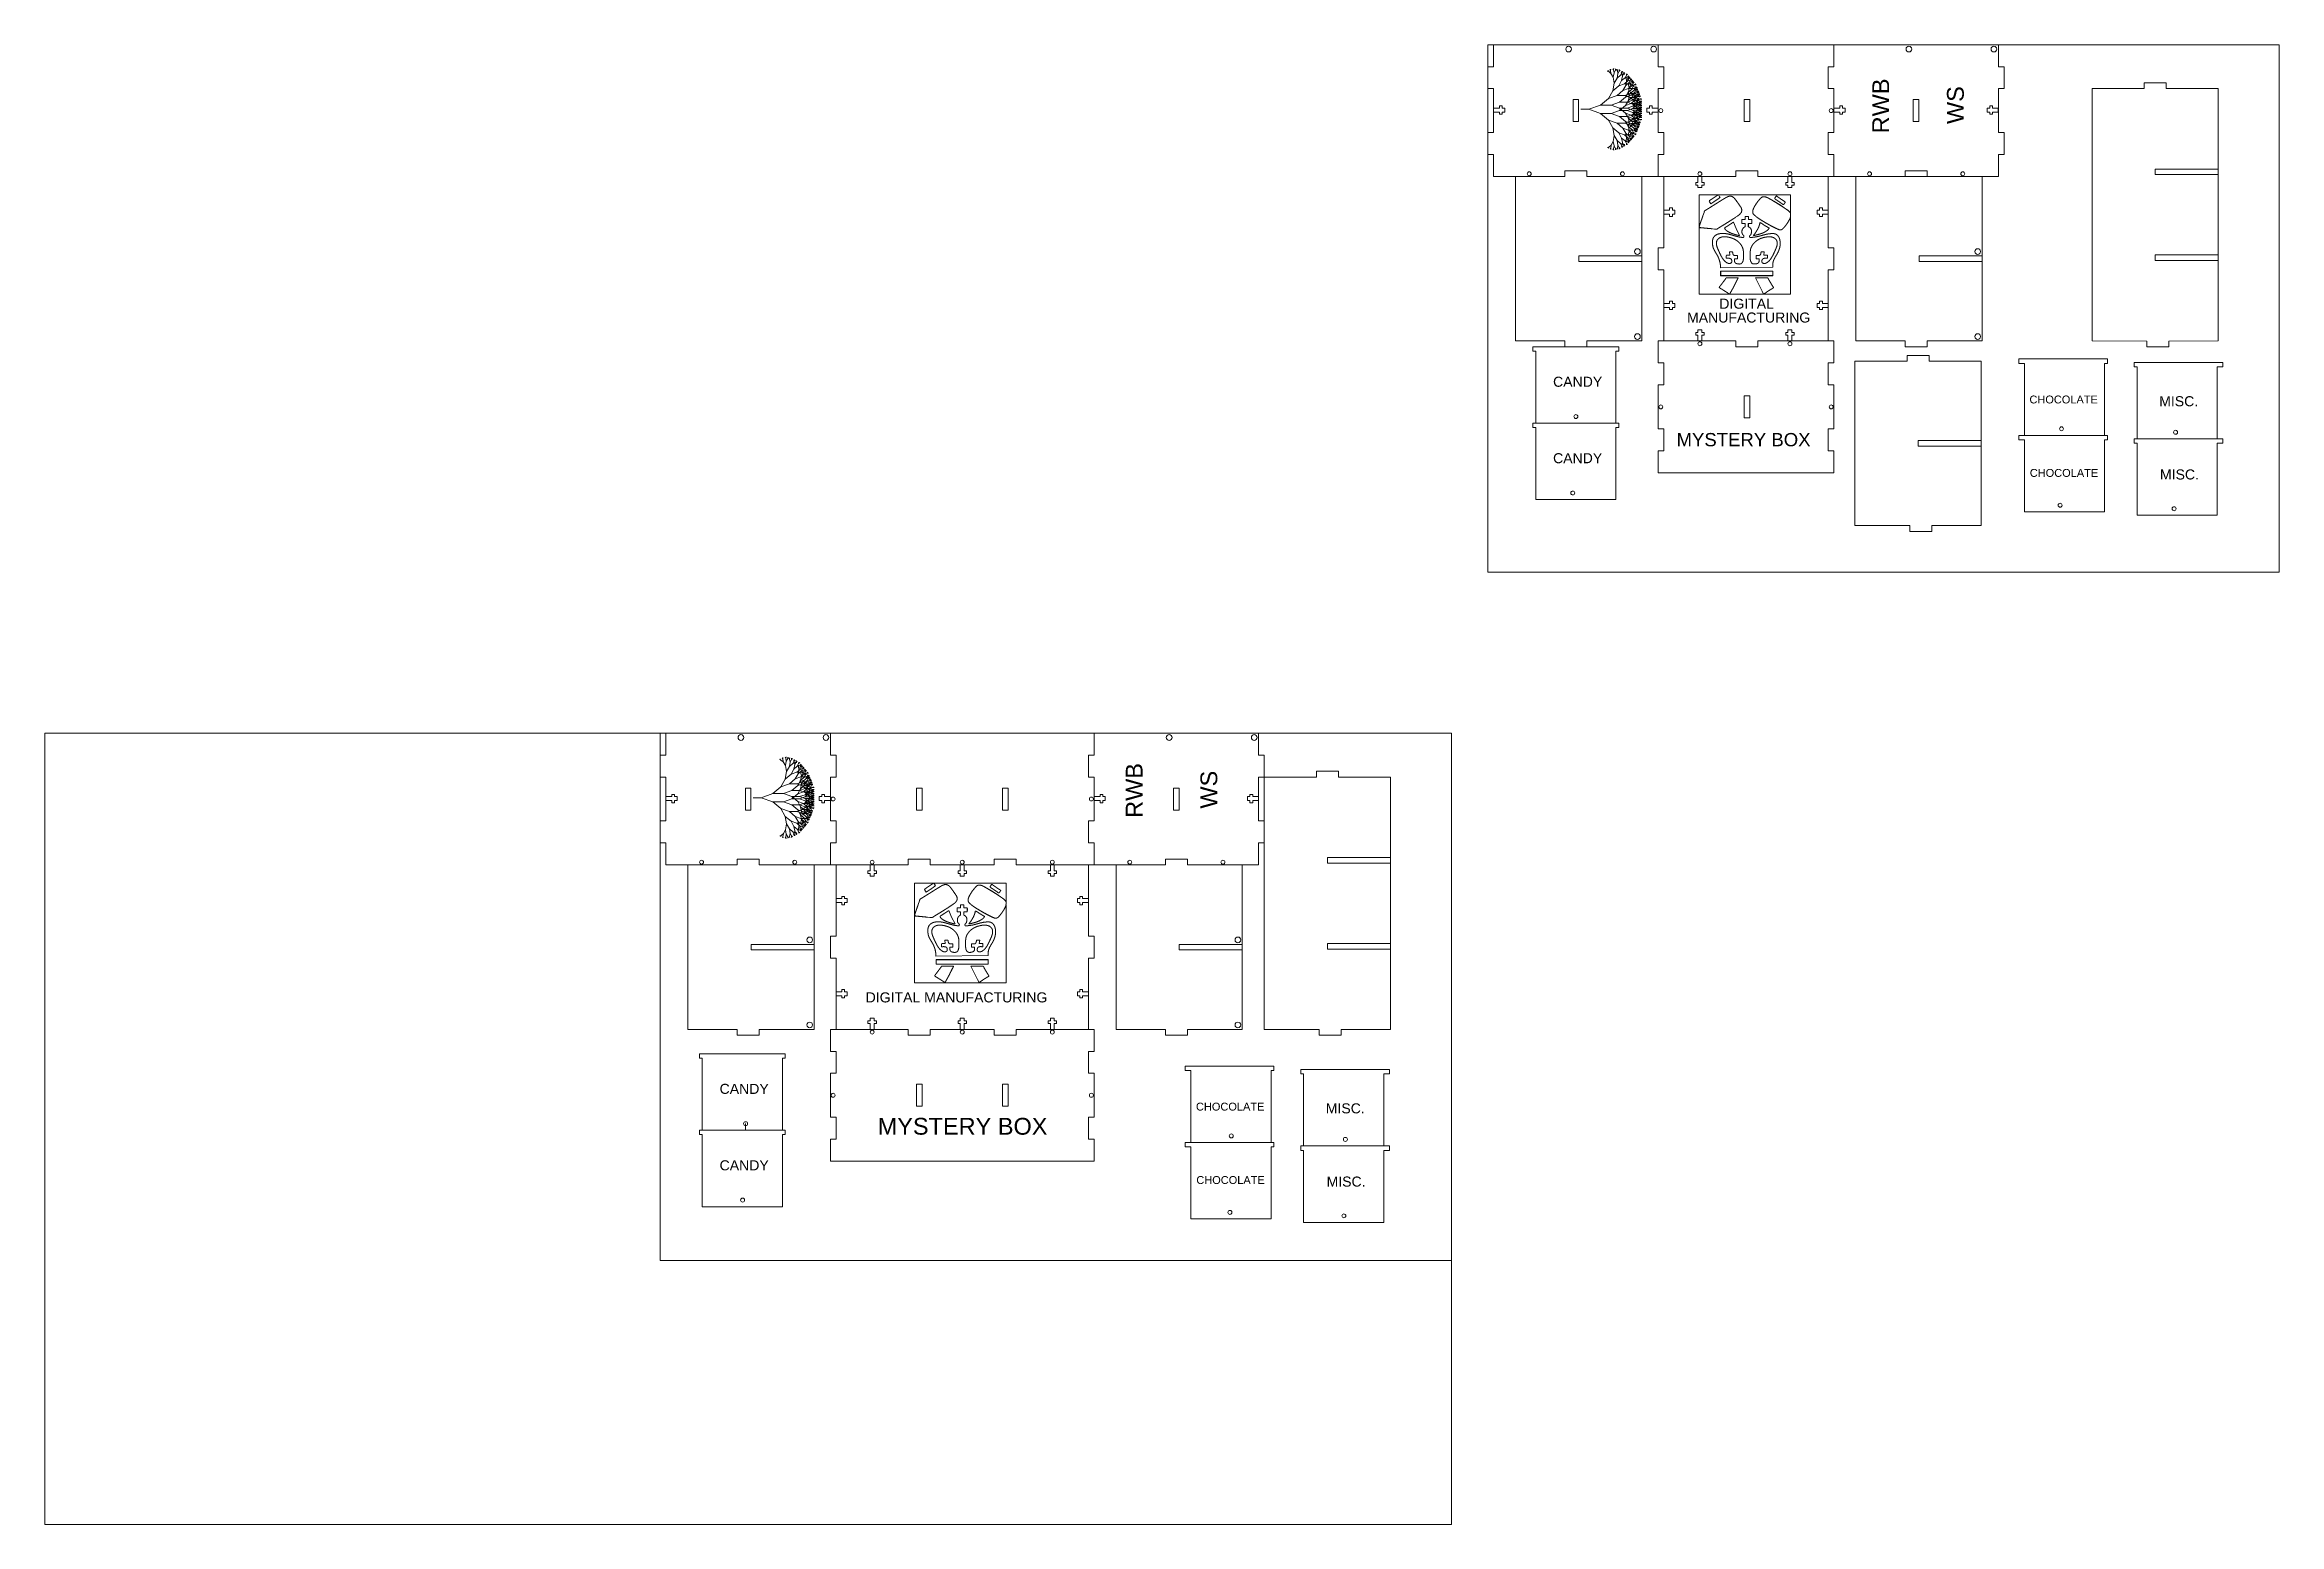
# Model space of a CAD drawing. Header units: inches. Extents: x 5.7 to 56.5, y 3.3 to 37.
import ezdxf

# ---------------------------------------------------------------- set-up
doc = ezdxf.new("R2010")
doc.units = ezdxf.units.IN
doc.header["$MEASUREMENT"] = 0
doc.layers.add('LASER BLACK', color=7, linetype='Continuous', lineweight=0, true_color=0x000000)
doc.layers.add('LASER MAGENTA', color=6, linetype='Continuous', lineweight=0, true_color=0xff00ff)
doc.styles.get("Standard").update_dxf_attribs({"font": 'Arial.ttf'})

msp = doc.modelspace()

# ---------------------------------------------------------------- texts
at = {"layer": 'LASER BLACK'}
for s, p in [('RWB', (47.617, 34.975)), ('WS', (49.315, 35.186)), ('RWB', (30.636, 19.402)), ('WS', (32.335, 19.613))]:
    msp.add_text(s, height=0.3827, rotation=90, dxfattribs=at).set_placement(p)
for s, height, p in [('DIGITAL', 0.2286, (43.754, 30.985)), ('MANUFACTURING', 0.22857, (43.02, 30.67)), ('CANDY', 0.2286, (39.973, 29.209)), ('CHOCOLATE', 0.179, (50.808, 28.83)), ('MISC.', 0.2286, (53.759, 28.766)), ('MYSTERY BOX', 0.3021, (42.781, 27.855)), ('CANDY', 0.2286, (39.973, 27.47)), ('CHOCOLATE', 0.179, (50.816, 27.16)), ('MISC.', 0.2286, (53.777, 27.1)), ('DIGITAL MANUFACTURING', 0.22857, (24.338, 15.204)), ('CANDY', 0.2286, (21.016, 13.123)), ('CHOCOLATE', 0.179, (31.851, 12.744)), ('MISC.', 0.2286, (34.803, 12.68)), ('MYSTERY BOX', 0.38271, (24.611, 12.195)), ('CANDY', 0.2286, (21.016, 11.384)), ('CHOCOLATE', 0.179, (31.859, 11.074)), ('MISC.', 0.2286, (34.821, 11.014))]:
    msp.add_text(s, height=height, dxfattribs=at).set_placement(p)

# ---------------------------------------------------------------- linework, layer by layer
at = {"layer": 'LASER BLACK'}
for p, q in [((41.238, 36.378), (41.206, 36.388)), ((41.238, 36.378), (41.206, 36.388)), ((41.238, 36.378), (41.22, 36.406)), ((41.238, 36.378), (41.22, 36.406)), ((41.29, 36.336), (41.238, 36.378)), ((41.29, 36.336), (41.238, 36.378)), ((41.279, 36.402), (41.262, 36.43)), ((41.279, 36.402), (41.262, 36.43)), ((41.279, 36.402), (41.283, 36.433)), ((41.279, 36.402), (41.283, 36.433)), ((41.29, 36.336), (41.279, 36.402)), ((41.29, 36.336), (41.279, 36.402)), ((41.342, 36.249), (41.29, 36.336)), ((41.342, 36.249), (41.29, 36.336)), ((41.349, 36.416), (41.331, 36.444)), ((41.349, 36.416), (41.331, 36.444)), ((41.335, 35.944), (41.362, 36.114)), ((41.335, 35.944), (41.362, 36.114)), ((41.342, 36.249), (41.359, 36.35)), ((41.342, 36.249), (41.359, 36.35)), ((41.362, 36.114), (41.342, 36.249)), ((41.362, 36.114), (41.342, 36.249)), ((41.349, 36.416), (41.352, 36.447)), ((41.349, 36.416), (41.352, 36.447)), ((41.359, 36.35), (41.349, 36.416)), ((41.359, 36.35), (41.349, 36.416)), ((41.359, 36.35), (41.39, 36.409)), ((41.359, 36.35), (41.39, 36.409)), ((41.362, 36.114), (41.428, 36.232)), ((41.362, 36.114), (41.428, 36.232)), ((41.39, 36.409), (41.394, 36.44)), ((41.39, 36.409), (41.394, 36.44)), ((41.39, 36.409), (41.415, 36.43)), ((41.39, 36.409), (41.415, 36.43)), ((41.435, 36.399), (41.418, 36.426)), ((41.435, 36.399), (41.418, 36.426)), ((41.428, 36.232), (41.446, 36.333)), ((41.428, 36.232), (41.446, 36.333)), ((41.428, 36.232), (41.505, 36.298)), ((41.428, 36.232), (41.505, 36.298)), ((41.435, 36.399), (41.439, 36.43)), ((41.435, 36.399), (41.439, 36.43)), ((41.446, 36.333), (41.435, 36.399)), ((41.446, 36.333), (41.435, 36.399)), ((41.446, 36.333), (41.477, 36.392)), ((41.446, 36.333), (41.477, 36.392)), ((41.467, 36.055), (41.533, 36.173)), ((41.467, 36.055), (41.533, 36.173)), ((41.467, 36.055), (41.595, 36.1)), ((41.467, 36.055), (41.595, 36.1)), ((41.477, 36.392), (41.48, 36.423)), ((41.477, 36.392), (41.48, 36.423)), ((41.477, 36.392), (41.501, 36.413)), ((41.477, 36.392), (41.501, 36.413)), ((41.505, 36.298), (41.536, 36.357)), ((41.505, 36.298), (41.536, 36.357)), ((41.505, 36.298), (41.567, 36.319)), ((41.505, 36.298), (41.567, 36.319)), ((41.539, 36.34), (41.522, 36.367)), ((41.539, 36.34), (41.522, 36.367)), ((41.533, 36.173), (41.55, 36.274)), ((41.533, 36.173), (41.55, 36.274)), ((41.533, 36.173), (41.609, 36.239)), ((41.533, 36.173), (41.609, 36.239)), ((41.536, 36.357), (41.539, 36.388)), ((41.536, 36.357), (41.539, 36.388)), ((41.536, 36.357), (41.56, 36.378)), ((41.536, 36.357), (41.56, 36.378)), ((41.539, 36.34), (41.543, 36.371)), ((41.539, 36.34), (41.543, 36.371)), ((41.55, 36.274), (41.539, 36.34)), ((41.55, 36.274), (41.539, 36.34)), ((41.55, 36.274), (41.581, 36.333)), ((41.55, 36.274), (41.581, 36.333)), ((41.567, 36.319), (41.592, 36.34)), ((41.567, 36.319), (41.592, 36.34)), ((41.567, 36.319), (41.602, 36.319)), ((41.581, 36.333), (41.585, 36.364)), ((41.581, 36.333), (41.585, 36.364)), ((41.581, 36.333), (41.605, 36.353)), ((41.581, 36.333), (41.605, 36.353)), ((41.595, 36.1), (41.671, 36.166)), ((41.595, 36.1), (41.671, 36.166)), ((41.595, 36.1), (41.699, 36.1)), ((41.609, 36.239), (41.64, 36.298)), ((41.609, 36.239), (41.64, 36.298)), ((41.609, 36.239), (41.671, 36.26)), ((41.609, 36.239), (41.671, 36.26)), ((41.633, 36.232), (41.616, 36.26)), ((41.633, 36.232), (41.616, 36.26)), ((41.626, 36.065), (41.644, 36.166)), ((41.626, 36.065), (41.644, 36.166)), ((41.626, 36.065), (41.703, 36.131)), ((41.626, 36.065), (41.703, 36.131)), ((41.633, 36.232), (41.637, 36.263)), ((41.633, 36.232), (41.637, 36.263)), ((41.644, 36.166), (41.633, 36.232)), ((41.644, 36.166), (41.633, 36.232)), ((41.64, 36.298), (41.644, 36.329)), ((41.64, 36.298), (41.644, 36.329)), ((41.64, 36.298), (41.664, 36.319)), ((41.64, 36.298), (41.664, 36.319)), ((41.644, 36.166), (41.675, 36.225)), ((41.644, 36.166), (41.675, 36.225)), ((41.671, 36.26), (41.696, 36.281)), ((41.671, 36.26), (41.696, 36.281)), ((41.671, 36.26), (41.706, 36.26)), ((41.671, 36.166), (41.703, 36.225)), ((41.671, 36.166), (41.703, 36.225)), ((41.671, 36.166), (41.734, 36.187)), ((41.671, 36.166), (41.734, 36.187)), ((41.675, 36.225), (41.678, 36.256)), ((41.675, 36.225), (41.678, 36.256)), ((41.675, 36.225), (41.699, 36.246)), ((41.675, 36.225), (41.699, 36.246)), ((41.692, 36.079), (41.675, 36.107)), ((41.692, 36.079), (41.675, 36.107)), ((41.692, 36.079), (41.696, 36.111)), ((41.692, 36.079), (41.696, 36.111)), ((41.699, 36.1), (41.762, 36.121)), ((41.699, 36.1), (41.762, 36.121)), ((41.699, 36.1), (41.762, 36.079)), ((41.699, 36.1), (41.762, 36.079)), ((41.703, 36.225), (41.706, 36.256)), ((41.703, 36.225), (41.706, 36.256)), ((41.703, 36.225), (41.727, 36.246)), ((41.703, 36.225), (41.727, 36.246)), ((41.703, 36.131), (41.734, 36.19)), ((41.703, 36.131), (41.734, 36.19)), ((41.703, 36.131), (41.765, 36.152)), ((41.703, 36.131), (41.765, 36.152)), ((41.734, 36.19), (41.737, 36.222)), ((41.734, 36.19), (41.737, 36.222)), ((41.734, 36.19), (41.758, 36.211)), ((41.734, 36.19), (41.758, 36.211)), ((41.734, 36.187), (41.758, 36.208)), ((41.734, 36.187), (41.758, 36.208)), ((41.734, 36.187), (41.769, 36.187)), ((41.734, 36.072), (41.737, 36.104)), ((41.734, 36.072), (41.737, 36.104)), ((41.734, 36.072), (41.758, 36.093)), ((41.734, 36.072), (41.758, 36.093)), ((41.762, 36.121), (41.786, 36.142)), ((41.762, 36.121), (41.786, 36.142)), ((41.762, 36.121), (41.796, 36.121)), ((41.765, 36.152), (41.789, 36.173)), ((41.765, 36.152), (41.789, 36.173)), ((41.765, 36.152), (41.8, 36.152)), ((41.765, 36.058), (41.796, 36.117)), ((41.765, 36.058), (41.796, 36.117)), ((41.796, 36.117), (41.8, 36.149)), ((41.796, 36.117), (41.8, 36.149)), ((41.796, 36.117), (41.821, 36.138)), ((41.796, 36.117), (41.821, 36.138)), ((41.828, 36.079), (41.852, 36.1)), ((41.828, 36.079), (41.852, 36.1)), ((40.79, 35.521), (41.05, 35.614)), ((40.79, 35.521), (41.05, 35.614)), ((41.05, 35.614), (41.234, 35.767)), ((41.05, 35.614), (41.234, 35.767)), ((41.05, 35.614), (41.293, 35.614)), ((41.234, 35.767), (41.335, 35.944)), ((41.234, 35.767), (41.335, 35.944)), ((41.234, 35.767), (41.428, 35.836)), ((41.234, 35.767), (41.428, 35.836)), ((41.293, 35.614), (41.487, 35.684)), ((41.293, 35.614), (41.487, 35.684)), ((41.293, 35.614), (41.487, 35.545)), ((41.293, 35.614), (41.487, 35.545)), ((41.335, 35.944), (41.467, 36.055)), ((41.335, 35.944), (41.467, 36.055)), ((41.428, 35.836), (41.56, 35.947)), ((41.428, 35.836), (41.56, 35.947)), ((41.428, 35.836), (41.602, 35.836)), ((41.487, 35.684), (41.619, 35.795)), ((41.487, 35.684), (41.619, 35.795)), ((41.487, 35.684), (41.661, 35.684)), ((41.487, 35.496), (41.619, 35.607)), ((41.487, 35.496), (41.619, 35.607)), ((41.56, 35.947), (41.626, 36.065)), ((41.56, 35.947), (41.626, 36.065)), ((41.56, 35.947), (41.689, 35.993)), ((41.56, 35.947), (41.689, 35.993)), ((41.602, 35.836), (41.73, 35.881)), ((41.602, 35.836), (41.73, 35.881)), ((41.602, 35.836), (41.73, 35.791)), ((41.602, 35.836), (41.73, 35.791)), ((41.619, 35.795), (41.685, 35.913)), ((41.619, 35.795), (41.685, 35.913)), ((41.619, 35.795), (41.748, 35.84)), ((41.619, 35.795), (41.748, 35.84)), ((41.619, 35.607), (41.685, 35.725)), ((41.619, 35.607), (41.685, 35.725)), ((41.619, 35.607), (41.748, 35.652)), ((41.619, 35.607), (41.748, 35.652)), ((41.661, 35.684), (41.789, 35.729)), ((41.661, 35.684), (41.789, 35.729)), ((41.661, 35.684), (41.789, 35.639)), ((41.661, 35.684), (41.789, 35.639)), ((41.661, 35.545), (41.789, 35.59)), ((41.661, 35.545), (41.789, 35.59)), ((41.692, 35.892), (41.675, 35.92)), ((41.692, 35.892), (41.675, 35.92)), ((41.685, 35.913), (41.703, 36.013)), ((41.685, 35.913), (41.703, 36.013)), ((41.685, 35.913), (41.762, 35.979)), ((41.685, 35.913), (41.762, 35.979)), ((41.685, 35.725), (41.703, 35.826)), ((41.685, 35.725), (41.703, 35.826)), ((41.685, 35.725), (41.762, 35.791)), ((41.685, 35.725), (41.762, 35.791)), ((41.689, 35.993), (41.765, 36.058)), ((41.689, 35.993), (41.765, 36.058)), ((41.689, 35.993), (41.793, 35.993)), ((41.703, 36.013), (41.692, 36.079)), ((41.703, 36.013), (41.692, 36.079)), ((41.692, 35.892), (41.696, 35.923)), ((41.692, 35.892), (41.696, 35.923)), ((41.703, 35.826), (41.692, 35.892)), ((41.703, 35.826), (41.692, 35.892)), ((41.703, 36.013), (41.734, 36.072)), ((41.703, 36.013), (41.734, 36.072)), ((41.703, 35.826), (41.734, 35.885)), ((41.703, 35.826), (41.734, 35.885)), ((41.73, 35.881), (41.807, 35.947)), ((41.73, 35.881), (41.807, 35.947)), ((41.73, 35.881), (41.835, 35.881)), ((41.73, 35.791), (41.835, 35.791)), ((41.73, 35.791), (41.807, 35.725)), ((41.73, 35.791), (41.807, 35.725)), ((41.734, 35.885), (41.737, 35.916)), ((41.734, 35.885), (41.737, 35.916)), ((41.734, 35.885), (41.758, 35.906)), ((41.734, 35.885), (41.758, 35.906)), ((41.748, 35.84), (41.824, 35.906)), ((41.748, 35.84), (41.824, 35.906)), ((41.748, 35.84), (41.852, 35.84)), ((41.748, 35.652), (41.824, 35.718)), ((41.748, 35.652), (41.824, 35.718)), ((41.748, 35.652), (41.852, 35.652)), ((41.762, 36.079), (41.796, 36.079)), ((41.762, 36.079), (41.786, 36.058)), ((41.762, 36.079), (41.786, 36.058)), ((41.762, 35.979), (41.793, 36.038)), ((41.762, 35.979), (41.793, 36.038)), ((41.762, 35.979), (41.824, 35.999)), ((41.762, 35.979), (41.824, 35.999)), ((41.762, 35.791), (41.793, 35.85)), ((41.762, 35.791), (41.793, 35.85)), ((41.762, 35.791), (41.824, 35.812)), ((41.762, 35.791), (41.824, 35.812)), ((41.765, 36.058), (41.828, 36.079)), ((41.765, 36.058), (41.828, 36.079)), ((41.789, 35.729), (41.866, 35.795)), ((41.789, 35.729), (41.866, 35.795)), ((41.789, 35.729), (41.894, 35.729)), ((41.789, 35.59), (41.866, 35.656)), ((41.789, 35.59), (41.866, 35.656)), ((41.789, 35.639), (41.894, 35.639)), ((41.789, 35.639), (41.866, 35.573)), ((41.789, 35.639), (41.866, 35.573)), ((41.789, 35.541), (41.866, 35.607)), ((41.789, 35.541), (41.866, 35.607)), ((41.789, 35.59), (41.894, 35.59)), ((41.793, 36.038), (41.796, 36.069)), ((41.793, 36.038), (41.796, 36.069)), ((41.793, 36.038), (41.817, 36.058)), ((41.793, 36.038), (41.817, 36.058)), ((41.793, 35.993), (41.855, 36.013)), ((41.793, 35.993), (41.855, 36.013)), ((41.793, 35.993), (41.855, 35.972)), ((41.793, 35.993), (41.855, 35.972)), ((41.793, 35.85), (41.796, 35.881)), ((41.793, 35.85), (41.796, 35.881)), ((41.793, 35.85), (41.817, 35.871)), ((41.793, 35.85), (41.817, 35.871)), ((41.807, 35.947), (41.838, 36.006)), ((41.807, 35.947), (41.838, 36.006)), ((41.807, 35.947), (41.869, 35.968)), ((41.807, 35.947), (41.869, 35.968)), ((41.807, 35.725), (41.869, 35.704)), ((41.807, 35.725), (41.869, 35.704)), ((41.807, 35.725), (41.838, 35.666)), ((41.807, 35.725), (41.838, 35.666)), ((41.824, 35.999), (41.848, 36.02)), ((41.824, 35.999), (41.848, 36.02)), ((41.824, 35.999), (41.859, 35.999)), ((41.824, 35.906), (41.855, 35.965)), ((41.824, 35.906), (41.855, 35.965)), ((41.824, 35.906), (41.887, 35.927)), ((41.824, 35.906), (41.887, 35.927)), ((41.824, 35.812), (41.848, 35.833)), ((41.824, 35.812), (41.848, 35.833)), ((41.824, 35.812), (41.859, 35.812)), ((41.824, 35.718), (41.855, 35.777)), ((41.824, 35.718), (41.855, 35.777)), ((41.824, 35.718), (41.887, 35.739)), ((41.824, 35.718), (41.887, 35.739)), ((41.828, 36.079), (41.862, 36.079)), ((41.835, 35.881), (41.897, 35.902)), ((41.835, 35.881), (41.897, 35.902)), ((41.835, 35.881), (41.897, 35.861)), ((41.835, 35.881), (41.897, 35.861)), ((41.835, 35.791), (41.897, 35.812)), ((41.835, 35.791), (41.897, 35.812)), ((41.835, 35.791), (41.897, 35.77)), ((41.835, 35.791), (41.897, 35.77)), ((41.838, 36.006), (41.841, 36.038)), ((41.838, 36.006), (41.841, 36.038)), ((41.838, 36.006), (41.862, 36.027)), ((41.838, 36.006), (41.862, 36.027)), ((41.838, 35.666), (41.862, 35.645)), ((41.838, 35.666), (41.862, 35.645)), ((41.838, 35.666), (41.841, 35.635)), ((41.838, 35.666), (41.841, 35.635)), ((41.852, 35.84), (41.914, 35.861)), ((41.852, 35.84), (41.914, 35.861)), ((41.852, 35.84), (41.914, 35.819)), ((41.852, 35.84), (41.914, 35.819)), ((41.852, 35.652), (41.914, 35.673)), ((41.852, 35.652), (41.914, 35.673)), ((41.852, 35.652), (41.914, 35.632)), ((41.852, 35.652), (41.914, 35.632)), ((41.855, 36.013), (41.88, 36.034)), ((41.855, 36.013), (41.88, 36.034)), ((41.855, 36.013), (41.89, 36.013)), ((41.855, 35.965), (41.859, 35.996)), ((41.855, 35.965), (41.859, 35.996)), ((41.855, 35.965), (41.88, 35.986)), ((41.855, 35.965), (41.88, 35.986)), ((41.855, 35.972), (41.89, 35.972)), ((41.855, 35.972), (41.88, 35.951)), ((41.855, 35.972), (41.88, 35.951)), ((41.855, 35.777), (41.859, 35.809)), ((41.855, 35.777), (41.859, 35.809)), ((41.855, 35.777), (41.88, 35.798)), ((41.855, 35.777), (41.88, 35.798)), ((41.866, 35.795), (41.897, 35.854)), ((41.866, 35.795), (41.897, 35.854)), ((41.866, 35.795), (41.928, 35.816)), ((41.866, 35.795), (41.928, 35.816)), ((41.866, 35.656), (41.897, 35.715)), ((41.866, 35.656), (41.897, 35.715)), ((41.866, 35.656), (41.928, 35.677)), ((41.866, 35.656), (41.928, 35.677)), ((41.866, 35.607), (41.897, 35.666)), ((41.866, 35.607), (41.897, 35.666)), ((41.866, 35.607), (41.928, 35.628)), ((41.866, 35.607), (41.928, 35.628)), ((41.869, 35.968), (41.894, 35.989)), ((41.869, 35.968), (41.894, 35.989)), ((41.869, 35.968), (41.904, 35.968)), ((41.869, 35.704), (41.904, 35.704)), ((41.869, 35.704), (41.894, 35.684)), ((41.869, 35.704), (41.894, 35.684)), ((41.887, 35.927), (41.911, 35.947)), ((41.887, 35.927), (41.911, 35.947)), ((41.887, 35.927), (41.921, 35.927)), ((41.887, 35.739), (41.911, 35.76)), ((41.887, 35.739), (41.911, 35.76)), ((41.887, 35.739), (41.921, 35.739)), ((41.894, 35.729), (41.956, 35.75)), ((41.894, 35.729), (41.956, 35.75)), ((41.894, 35.729), (41.956, 35.708)), ((41.894, 35.729), (41.956, 35.708)), ((41.894, 35.639), (41.956, 35.659)), ((41.894, 35.639), (41.956, 35.659)), ((41.894, 35.639), (41.956, 35.618)), ((41.894, 35.639), (41.956, 35.618)), ((41.894, 35.59), (41.956, 35.611)), ((41.894, 35.59), (41.956, 35.611)), ((41.894, 35.59), (41.956, 35.569)), ((41.894, 35.59), (41.956, 35.569)), ((41.897, 35.902), (41.921, 35.923)), ((41.897, 35.902), (41.921, 35.923)), ((41.897, 35.902), (41.932, 35.902)), ((41.897, 35.854), (41.9, 35.885)), ((41.897, 35.854), (41.9, 35.885)), ((41.897, 35.854), (41.921, 35.875)), ((41.897, 35.854), (41.921, 35.875)), ((41.897, 35.861), (41.932, 35.861)), ((41.897, 35.861), (41.921, 35.84)), ((41.897, 35.861), (41.921, 35.84)), ((41.897, 35.812), (41.921, 35.833)), ((41.897, 35.812), (41.921, 35.833)), ((41.897, 35.812), (41.932, 35.812)), ((41.897, 35.77), (41.932, 35.77)), ((41.897, 35.77), (41.921, 35.75)), ((41.897, 35.77), (41.921, 35.75)), ((41.897, 35.715), (41.9, 35.746)), ((41.897, 35.715), (41.9, 35.746)), ((41.897, 35.715), (41.921, 35.736)), ((41.897, 35.715), (41.921, 35.736)), ((41.897, 35.666), (41.9, 35.698)), ((41.897, 35.666), (41.9, 35.698)), ((41.897, 35.666), (41.921, 35.687)), ((41.897, 35.666), (41.921, 35.687)), ((41.914, 35.861), (41.939, 35.881)), ((41.914, 35.861), (41.939, 35.881)), ((41.914, 35.861), (41.949, 35.861)), ((41.914, 35.819), (41.949, 35.819)), ((41.914, 35.819), (41.939, 35.798)), ((41.914, 35.819), (41.939, 35.798)), ((41.914, 35.673), (41.939, 35.694)), ((41.914, 35.673), (41.939, 35.694)), ((41.914, 35.673), (41.949, 35.673)), ((41.914, 35.632), (41.949, 35.632)), ((41.914, 35.632), (41.939, 35.611)), ((41.914, 35.632), (41.939, 35.611)), ((41.928, 35.816), (41.953, 35.836)), ((41.928, 35.816), (41.953, 35.836)), ((41.928, 35.816), (41.963, 35.816)), ((41.928, 35.677), (41.953, 35.698)), ((41.928, 35.677), (41.953, 35.698)), ((41.928, 35.677), (41.963, 35.677)), ((41.928, 35.628), (41.953, 35.649)), ((41.928, 35.628), (41.953, 35.649)), ((41.928, 35.628), (41.963, 35.628)), ((41.956, 35.75), (41.98, 35.77)), ((41.956, 35.75), (41.98, 35.77)), ((41.956, 35.75), (41.991, 35.75)), ((41.956, 35.708), (41.991, 35.708)), ((41.956, 35.708), (41.98, 35.687)), ((41.956, 35.708), (41.98, 35.687)), ((41.956, 35.659), (41.98, 35.68)), ((41.956, 35.659), (41.98, 35.68)), ((41.956, 35.659), (41.991, 35.659)), ((41.956, 35.611), (41.98, 35.632)), ((41.956, 35.611), (41.98, 35.632)), ((41.956, 35.618), (41.991, 35.618)), ((41.956, 35.618), (41.98, 35.597)), ((41.956, 35.618), (41.98, 35.597)), ((41.956, 35.611), (41.991, 35.611)), ((41.956, 35.562), (41.98, 35.583)), ((41.956, 35.562), (41.98, 35.583)), ((40.603, 35.521), (40.79, 35.521)), ((40.79, 35.521), (41.05, 35.427)), ((40.79, 35.521), (41.05, 35.427)), ((41.05, 35.427), (41.293, 35.427)), ((41.05, 35.427), (41.234, 35.274)), ((41.05, 35.427), (41.234, 35.274)), ((41.234, 35.274), (41.428, 35.205)), ((41.234, 35.274), (41.428, 35.205)), ((41.234, 35.274), (41.335, 35.097)), ((41.234, 35.274), (41.335, 35.097)), ((41.293, 35.427), (41.487, 35.496)), ((41.293, 35.427), (41.487, 35.496)), ((41.293, 35.427), (41.487, 35.357)), ((41.293, 35.427), (41.487, 35.357)), ((41.335, 35.097), (41.467, 34.986)), ((41.335, 35.097), (41.467, 34.986)), ((41.335, 35.097), (41.362, 34.927)), ((41.335, 35.097), (41.362, 34.927)), ((41.428, 35.205), (41.602, 35.205)), ((41.428, 35.205), (41.56, 35.094)), ((41.428, 35.205), (41.56, 35.094)), ((41.487, 35.545), (41.661, 35.545)), ((41.487, 35.545), (41.619, 35.434)), ((41.487, 35.545), (41.619, 35.434)), ((41.487, 35.496), (41.661, 35.496)), ((41.487, 35.357), (41.661, 35.357)), ((41.487, 35.357), (41.619, 35.246)), ((41.487, 35.357), (41.619, 35.246)), ((41.56, 35.094), (41.689, 35.048)), ((41.56, 35.094), (41.689, 35.048)), ((41.56, 35.094), (41.626, 34.976)), ((41.56, 35.094), (41.626, 34.976)), ((41.602, 35.205), (41.73, 35.25)), ((41.602, 35.205), (41.73, 35.25)), ((41.602, 35.205), (41.73, 35.16)), ((41.602, 35.205), (41.73, 35.16)), ((41.619, 35.434), (41.748, 35.389)), ((41.619, 35.434), (41.748, 35.389)), ((41.619, 35.434), (41.685, 35.316)), ((41.619, 35.434), (41.685, 35.316)), ((41.619, 35.246), (41.748, 35.201)), ((41.619, 35.246), (41.748, 35.201)), ((41.619, 35.246), (41.685, 35.128)), ((41.619, 35.246), (41.685, 35.128)), ((41.661, 35.545), (41.789, 35.5)), ((41.661, 35.545), (41.789, 35.5)), ((41.661, 35.496), (41.789, 35.541)), ((41.661, 35.496), (41.789, 35.541)), ((41.661, 35.496), (41.789, 35.451)), ((41.661, 35.496), (41.789, 35.451)), ((41.661, 35.357), (41.789, 35.402)), ((41.661, 35.357), (41.789, 35.402)), ((41.661, 35.357), (41.789, 35.312)), ((41.661, 35.357), (41.789, 35.312)), ((41.692, 35.149), (41.678, 35.121)), ((41.692, 35.149), (41.678, 35.121)), ((41.685, 35.316), (41.762, 35.25)), ((41.685, 35.316), (41.762, 35.25)), ((41.685, 35.316), (41.703, 35.215)), ((41.685, 35.316), (41.703, 35.215)), ((41.685, 35.128), (41.762, 35.062)), ((41.685, 35.128), (41.762, 35.062)), ((41.685, 35.128), (41.703, 35.028)), ((41.685, 35.128), (41.703, 35.028)), ((41.703, 35.215), (41.692, 35.149)), ((41.703, 35.215), (41.692, 35.149)), ((41.692, 35.149), (41.696, 35.118)), ((41.692, 35.149), (41.696, 35.118)), ((41.703, 35.215), (41.734, 35.156)), ((41.703, 35.215), (41.734, 35.156)), ((41.73, 35.25), (41.807, 35.316)), ((41.73, 35.25), (41.807, 35.316)), ((41.73, 35.25), (41.835, 35.25)), ((41.73, 35.16), (41.835, 35.16)), ((41.73, 35.16), (41.807, 35.094)), ((41.73, 35.16), (41.807, 35.094)), ((41.734, 35.156), (41.758, 35.135)), ((41.734, 35.156), (41.758, 35.135)), ((41.734, 35.156), (41.737, 35.125)), ((41.734, 35.156), (41.737, 35.125)), ((41.748, 35.389), (41.852, 35.389)), ((41.748, 35.389), (41.824, 35.323)), ((41.748, 35.389), (41.824, 35.323)), ((41.748, 35.201), (41.852, 35.201)), ((41.748, 35.201), (41.824, 35.135)), ((41.748, 35.201), (41.824, 35.135)), ((41.762, 35.25), (41.824, 35.229)), ((41.762, 35.25), (41.824, 35.229)), ((41.762, 35.25), (41.793, 35.191)), ((41.762, 35.25), (41.793, 35.191)), ((41.789, 35.541), (41.894, 35.541)), ((41.789, 35.5), (41.894, 35.5)), ((41.789, 35.5), (41.866, 35.434)), ((41.789, 35.5), (41.866, 35.434)), ((41.789, 35.402), (41.866, 35.468)), ((41.789, 35.402), (41.866, 35.468)), ((41.789, 35.451), (41.894, 35.451)), ((41.789, 35.451), (41.866, 35.385)), ((41.789, 35.451), (41.866, 35.385)), ((41.789, 35.402), (41.894, 35.402)), ((41.789, 35.312), (41.894, 35.312)), ((41.789, 35.312), (41.866, 35.246)), ((41.789, 35.312), (41.866, 35.246)), ((41.793, 35.191), (41.817, 35.17)), ((41.793, 35.191), (41.817, 35.17)), ((41.793, 35.191), (41.796, 35.16)), ((41.793, 35.191), (41.796, 35.16)), ((41.807, 35.316), (41.838, 35.375)), ((41.807, 35.316), (41.838, 35.375)), ((41.807, 35.316), (41.869, 35.337)), ((41.807, 35.316), (41.869, 35.337)), ((41.807, 35.094), (41.869, 35.073)), ((41.807, 35.094), (41.869, 35.073)), ((41.807, 35.094), (41.838, 35.035)), ((41.807, 35.094), (41.838, 35.035)), ((41.824, 35.323), (41.887, 35.302)), ((41.824, 35.323), (41.887, 35.302)), ((41.824, 35.323), (41.855, 35.264)), ((41.824, 35.323), (41.855, 35.264)), ((41.824, 35.229), (41.859, 35.229)), ((41.824, 35.229), (41.848, 35.208)), ((41.824, 35.229), (41.848, 35.208)), ((41.824, 35.135), (41.887, 35.114)), ((41.824, 35.135), (41.887, 35.114)), ((41.824, 35.135), (41.855, 35.076)), ((41.824, 35.135), (41.855, 35.076)), ((41.835, 35.25), (41.897, 35.271)), ((41.835, 35.25), (41.897, 35.271)), ((41.835, 35.25), (41.897, 35.229)), ((41.835, 35.25), (41.897, 35.229)), ((41.835, 35.16), (41.897, 35.18)), ((41.835, 35.16), (41.897, 35.18)), ((41.835, 35.16), (41.897, 35.139)), ((41.835, 35.16), (41.897, 35.139)), ((41.838, 35.375), (41.841, 35.406)), ((41.838, 35.375), (41.841, 35.406)), ((41.838, 35.375), (41.862, 35.396)), ((41.838, 35.375), (41.862, 35.396)), ((41.852, 35.389), (41.914, 35.409)), ((41.852, 35.389), (41.914, 35.409)), ((41.852, 35.389), (41.914, 35.368)), ((41.852, 35.389), (41.914, 35.368)), ((41.852, 35.201), (41.914, 35.222)), ((41.852, 35.201), (41.914, 35.222)), ((41.852, 35.201), (41.914, 35.18)), ((41.852, 35.201), (41.914, 35.18)), ((41.855, 35.264), (41.88, 35.243)), ((41.855, 35.264), (41.88, 35.243)), ((41.855, 35.264), (41.859, 35.232)), ((41.855, 35.264), (41.859, 35.232)), ((41.855, 35.069), (41.88, 35.09)), ((41.855, 35.069), (41.88, 35.09)), ((41.855, 35.076), (41.88, 35.055)), ((41.855, 35.076), (41.88, 35.055)), ((41.855, 35.076), (41.859, 35.045)), ((41.855, 35.076), (41.859, 35.045)), ((41.866, 35.573), (41.928, 35.552)), ((41.866, 35.573), (41.928, 35.552)), ((41.866, 35.573), (41.897, 35.514)), ((41.866, 35.573), (41.897, 35.514)), ((41.866, 35.468), (41.897, 35.527)), ((41.866, 35.468), (41.897, 35.527)), ((41.866, 35.468), (41.928, 35.489)), ((41.866, 35.468), (41.928, 35.489)), ((41.866, 35.434), (41.928, 35.413)), ((41.866, 35.434), (41.928, 35.413)), ((41.866, 35.434), (41.897, 35.375)), ((41.866, 35.434), (41.897, 35.375)), ((41.866, 35.385), (41.928, 35.364)), ((41.866, 35.385), (41.928, 35.364)), ((41.866, 35.385), (41.897, 35.326)), ((41.866, 35.385), (41.897, 35.326)), ((41.866, 35.246), (41.928, 35.225)), ((41.866, 35.246), (41.928, 35.225)), ((41.866, 35.246), (41.897, 35.187)), ((41.866, 35.246), (41.897, 35.187)), ((41.869, 35.337), (41.894, 35.357)), ((41.869, 35.337), (41.894, 35.357)), ((41.869, 35.337), (41.904, 35.337)), ((41.869, 35.073), (41.904, 35.073)), ((41.869, 35.073), (41.894, 35.052)), ((41.869, 35.073), (41.894, 35.052)), ((41.887, 35.302), (41.921, 35.302)), ((41.887, 35.302), (41.911, 35.281)), ((41.887, 35.302), (41.911, 35.281)), ((41.887, 35.114), (41.921, 35.114)), ((41.887, 35.114), (41.911, 35.094)), ((41.887, 35.114), (41.911, 35.094)), ((41.894, 35.541), (41.956, 35.562)), ((41.894, 35.541), (41.956, 35.562)), ((41.894, 35.541), (41.956, 35.521)), ((41.894, 35.541), (41.956, 35.521)), ((41.894, 35.5), (41.956, 35.521)), ((41.894, 35.5), (41.956, 35.521)), ((41.894, 35.5), (41.956, 35.479)), ((41.894, 35.5), (41.956, 35.479)), ((41.894, 35.451), (41.956, 35.472)), ((41.894, 35.451), (41.956, 35.472)), ((41.894, 35.451), (41.956, 35.43)), ((41.894, 35.451), (41.956, 35.43)), ((41.894, 35.402), (41.956, 35.423)), ((41.894, 35.402), (41.956, 35.423)), ((41.894, 35.402), (41.956, 35.382)), ((41.894, 35.402), (41.956, 35.382)), ((41.894, 35.312), (41.956, 35.333)), ((41.894, 35.312), (41.956, 35.333)), ((41.894, 35.312), (41.956, 35.291)), ((41.894, 35.312), (41.956, 35.291)), ((41.897, 35.527), (41.9, 35.559)), ((41.897, 35.527), (41.9, 35.559)), ((41.897, 35.527), (41.921, 35.548)), ((41.897, 35.527), (41.921, 35.548)), ((41.897, 35.514), (41.921, 35.493)), ((41.897, 35.514), (41.921, 35.493)), ((41.897, 35.514), (41.9, 35.482)), ((41.897, 35.514), (41.9, 35.482)), ((41.897, 35.375), (41.921, 35.354)), ((41.897, 35.375), (41.921, 35.354)), ((41.897, 35.375), (41.9, 35.343)), ((41.897, 35.375), (41.9, 35.343)), ((41.897, 35.326), (41.921, 35.305)), ((41.897, 35.326), (41.921, 35.305)), ((41.897, 35.326), (41.9, 35.295)), ((41.897, 35.326), (41.9, 35.295)), ((41.897, 35.271), (41.921, 35.291)), ((41.897, 35.271), (41.921, 35.291)), ((41.897, 35.271), (41.932, 35.271)), ((41.897, 35.229), (41.932, 35.229)), ((41.897, 35.229), (41.921, 35.208)), ((41.897, 35.229), (41.921, 35.208)), ((41.897, 35.18), (41.921, 35.201)), ((41.897, 35.18), (41.921, 35.201)), ((41.897, 35.187), (41.921, 35.166)), ((41.897, 35.187), (41.921, 35.166)), ((41.897, 35.187), (41.9, 35.156)), ((41.897, 35.187), (41.9, 35.156)), ((41.897, 35.18), (41.932, 35.18)), ((41.897, 35.139), (41.932, 35.139)), ((41.897, 35.139), (41.921, 35.118)), ((41.897, 35.139), (41.921, 35.118)), ((41.914, 35.409), (41.939, 35.43)), ((41.914, 35.409), (41.939, 35.43)), ((41.914, 35.409), (41.949, 35.409)), ((41.914, 35.368), (41.949, 35.368)), ((41.914, 35.368), (41.939, 35.347)), ((41.914, 35.368), (41.939, 35.347)), ((41.914, 35.222), (41.939, 35.243)), ((41.914, 35.222), (41.939, 35.243)), ((41.914, 35.222), (41.949, 35.222)), ((41.914, 35.18), (41.949, 35.18)), ((41.914, 35.18), (41.939, 35.16)), ((41.914, 35.18), (41.939, 35.16)), ((41.928, 35.552), (41.963, 35.552)), ((41.928, 35.552), (41.953, 35.531)), ((41.928, 35.552), (41.953, 35.531)), ((41.928, 35.489), (41.953, 35.51)), ((41.928, 35.489), (41.953, 35.51)), ((41.928, 35.489), (41.963, 35.489)), ((41.928, 35.413), (41.963, 35.413)), ((41.928, 35.413), (41.953, 35.392)), ((41.928, 35.413), (41.953, 35.392)), ((41.928, 35.364), (41.963, 35.364)), ((41.928, 35.364), (41.953, 35.343)), ((41.928, 35.364), (41.953, 35.343)), ((41.928, 35.225), (41.963, 35.225)), ((41.928, 35.225), (41.953, 35.205)), ((41.928, 35.225), (41.953, 35.205)), ((41.956, 35.569), (41.991, 35.569)), ((41.956, 35.569), (41.98, 35.548)), ((41.956, 35.569), (41.98, 35.548)), ((41.956, 35.562), (41.991, 35.562)), ((41.956, 35.521), (41.98, 35.541)), ((41.956, 35.521), (41.98, 35.541)), ((41.956, 35.521), (41.991, 35.521)), ((41.956, 35.521), (41.991, 35.521)), ((41.956, 35.521), (41.98, 35.5)), ((41.956, 35.521), (41.98, 35.5)), ((41.956, 35.472), (41.98, 35.493)), ((41.956, 35.472), (41.98, 35.493)), ((41.956, 35.479), (41.991, 35.479)), ((41.956, 35.479), (41.98, 35.458)), ((41.956, 35.479), (41.98, 35.458)), ((41.956, 35.472), (41.991, 35.472)), ((41.956, 35.423), (41.98, 35.444)), ((41.956, 35.423), (41.98, 35.444)), ((41.956, 35.43), (41.991, 35.43)), ((41.956, 35.43), (41.98, 35.409)), ((41.956, 35.43), (41.98, 35.409)), ((41.956, 35.423), (41.991, 35.423)), ((41.956, 35.382), (41.991, 35.382)), ((41.956, 35.382), (41.98, 35.361)), ((41.956, 35.382), (41.98, 35.361)), ((41.956, 35.333), (41.98, 35.354)), ((41.956, 35.333), (41.98, 35.354)), ((41.956, 35.333), (41.991, 35.333)), ((41.956, 35.291), (41.991, 35.291)), ((41.956, 35.291), (41.98, 35.271)), ((41.956, 35.291), (41.98, 35.271)), ((41.241, 34.663), (41.21, 34.653)), ((41.241, 34.663), (41.21, 34.653)), ((41.241, 34.663), (41.227, 34.635)), ((41.241, 34.663), (41.227, 34.635)), ((41.293, 34.705), (41.241, 34.663)), ((41.293, 34.705), (41.241, 34.663)), ((41.283, 34.639), (41.269, 34.611)), ((41.283, 34.639), (41.269, 34.611)), ((41.293, 34.705), (41.283, 34.639)), ((41.293, 34.705), (41.283, 34.639)), ((41.283, 34.639), (41.286, 34.608)), ((41.283, 34.639), (41.286, 34.608)), ((41.342, 34.792), (41.293, 34.705)), ((41.342, 34.792), (41.293, 34.705)), ((41.349, 34.625), (41.335, 34.597)), ((41.349, 34.625), (41.335, 34.597)), ((41.362, 34.927), (41.342, 34.792)), ((41.362, 34.927), (41.342, 34.792)), ((41.342, 34.792), (41.359, 34.691)), ((41.342, 34.792), (41.359, 34.691)), ((41.359, 34.691), (41.349, 34.625)), ((41.359, 34.691), (41.349, 34.625)), ((41.349, 34.625), (41.352, 34.594)), ((41.349, 34.625), (41.352, 34.594)), ((41.359, 34.691), (41.39, 34.632)), ((41.359, 34.691), (41.39, 34.632)), ((41.362, 34.927), (41.428, 34.809)), ((41.362, 34.927), (41.428, 34.809)), ((41.39, 34.632), (41.415, 34.611)), ((41.39, 34.632), (41.415, 34.611)), ((41.39, 34.632), (41.394, 34.601)), ((41.39, 34.632), (41.394, 34.601)), ((41.435, 34.642), (41.421, 34.615)), ((41.435, 34.642), (41.421, 34.615)), ((41.428, 34.809), (41.505, 34.743)), ((41.428, 34.809), (41.505, 34.743)), ((41.428, 34.809), (41.446, 34.708)), ((41.428, 34.809), (41.446, 34.708)), ((41.446, 34.708), (41.435, 34.642)), ((41.446, 34.708), (41.435, 34.642)), ((41.435, 34.642), (41.439, 34.611)), ((41.435, 34.642), (41.439, 34.611)), ((41.446, 34.708), (41.477, 34.649)), ((41.446, 34.708), (41.477, 34.649)), ((41.467, 34.986), (41.595, 34.941)), ((41.467, 34.986), (41.595, 34.941)), ((41.467, 34.986), (41.533, 34.868)), ((41.467, 34.986), (41.533, 34.868)), ((41.477, 34.649), (41.501, 34.629)), ((41.477, 34.649), (41.501, 34.629)), ((41.477, 34.649), (41.48, 34.618)), ((41.477, 34.649), (41.48, 34.618)), ((41.505, 34.743), (41.567, 34.722)), ((41.505, 34.743), (41.567, 34.722)), ((41.505, 34.743), (41.536, 34.684)), ((41.505, 34.743), (41.536, 34.684)), ((41.539, 34.701), (41.526, 34.674)), ((41.539, 34.701), (41.526, 34.674)), ((41.533, 34.868), (41.609, 34.802)), ((41.533, 34.868), (41.609, 34.802)), ((41.533, 34.868), (41.55, 34.767)), ((41.533, 34.868), (41.55, 34.767)), ((41.536, 34.684), (41.56, 34.663)), ((41.536, 34.684), (41.56, 34.663)), ((41.536, 34.684), (41.539, 34.653)), ((41.536, 34.684), (41.539, 34.653)), ((41.55, 34.767), (41.539, 34.701)), ((41.55, 34.767), (41.539, 34.701)), ((41.539, 34.701), (41.543, 34.67)), ((41.539, 34.701), (41.543, 34.67)), ((41.55, 34.767), (41.581, 34.708)), ((41.55, 34.767), (41.581, 34.708)), ((41.567, 34.722), (41.602, 34.722)), ((41.567, 34.722), (41.592, 34.701)), ((41.567, 34.722), (41.592, 34.701)), ((41.581, 34.708), (41.605, 34.688)), ((41.581, 34.708), (41.605, 34.688)), ((41.581, 34.708), (41.585, 34.677)), ((41.581, 34.708), (41.585, 34.677)), ((41.595, 34.941), (41.699, 34.941)), ((41.595, 34.941), (41.671, 34.875)), ((41.595, 34.941), (41.671, 34.875)), ((41.609, 34.802), (41.671, 34.781)), ((41.609, 34.802), (41.671, 34.781)), ((41.609, 34.802), (41.64, 34.743)), ((41.609, 34.802), (41.64, 34.743)), ((41.633, 34.809), (41.619, 34.781)), ((41.633, 34.809), (41.619, 34.781)), ((41.626, 34.976), (41.703, 34.91)), ((41.626, 34.976), (41.703, 34.91)), ((41.626, 34.976), (41.644, 34.875)), ((41.626, 34.976), (41.644, 34.875)), ((41.644, 34.875), (41.633, 34.809)), ((41.644, 34.875), (41.633, 34.809)), ((41.633, 34.809), (41.637, 34.778)), ((41.633, 34.809), (41.637, 34.778)), ((41.64, 34.743), (41.664, 34.722)), ((41.64, 34.743), (41.664, 34.722)), ((41.64, 34.743), (41.644, 34.712)), ((41.64, 34.743), (41.644, 34.712)), ((41.644, 34.875), (41.675, 34.816)), ((41.644, 34.875), (41.675, 34.816)), ((41.671, 34.875), (41.734, 34.854)), ((41.671, 34.875), (41.734, 34.854)), ((41.671, 34.875), (41.703, 34.816)), ((41.671, 34.875), (41.703, 34.816)), ((41.671, 34.781), (41.706, 34.781)), ((41.671, 34.781), (41.696, 34.76)), ((41.671, 34.781), (41.696, 34.76)), ((41.675, 34.816), (41.699, 34.795)), ((41.675, 34.816), (41.699, 34.795)), ((41.675, 34.816), (41.678, 34.785)), ((41.675, 34.816), (41.678, 34.785)), ((41.692, 34.962), (41.678, 34.934)), ((41.692, 34.962), (41.678, 34.934)), ((41.689, 35.048), (41.793, 35.048)), ((41.689, 35.048), (41.765, 34.983)), ((41.689, 35.048), (41.765, 34.983)), ((41.703, 35.028), (41.692, 34.962)), ((41.703, 35.028), (41.692, 34.962)), ((41.692, 34.962), (41.696, 34.93)), ((41.692, 34.962), (41.696, 34.93)), ((41.699, 34.941), (41.762, 34.962)), ((41.699, 34.941), (41.762, 34.962)), ((41.699, 34.941), (41.762, 34.92)), ((41.699, 34.941), (41.762, 34.92)), ((41.703, 35.028), (41.734, 34.969)), ((41.703, 35.028), (41.734, 34.969)), ((41.703, 34.91), (41.765, 34.889)), ((41.703, 34.91), (41.765, 34.889)), ((41.703, 34.91), (41.734, 34.851)), ((41.703, 34.91), (41.734, 34.851)), ((41.703, 34.816), (41.727, 34.795)), ((41.703, 34.816), (41.727, 34.795)), ((41.703, 34.816), (41.706, 34.785)), ((41.703, 34.816), (41.706, 34.785)), ((41.734, 34.969), (41.758, 34.948)), ((41.734, 34.969), (41.758, 34.948)), ((41.734, 34.969), (41.737, 34.937)), ((41.734, 34.969), (41.737, 34.937)), ((41.734, 34.854), (41.769, 34.854)), ((41.734, 34.854), (41.758, 34.833)), ((41.734, 34.854), (41.758, 34.833)), ((41.734, 34.851), (41.758, 34.83)), ((41.734, 34.851), (41.758, 34.83)), ((41.734, 34.851), (41.737, 34.819)), ((41.734, 34.851), (41.737, 34.819)), ((41.762, 35.062), (41.824, 35.042)), ((41.762, 35.062), (41.824, 35.042)), ((41.762, 35.062), (41.793, 35.003)), ((41.762, 35.062), (41.793, 35.003)), ((41.762, 34.962), (41.786, 34.983)), ((41.762, 34.962), (41.786, 34.983)), ((41.762, 34.962), (41.796, 34.962)), ((41.762, 34.92), (41.796, 34.92)), ((41.762, 34.92), (41.786, 34.899)), ((41.762, 34.92), (41.786, 34.899)), ((41.765, 34.983), (41.828, 34.962)), ((41.765, 34.983), (41.828, 34.962)), ((41.765, 34.983), (41.796, 34.924)), ((41.765, 34.983), (41.796, 34.924)), ((41.765, 34.889), (41.8, 34.889)), ((41.765, 34.889), (41.789, 34.868)), ((41.765, 34.889), (41.789, 34.868)), ((41.793, 35.048), (41.855, 35.069)), ((41.793, 35.048), (41.855, 35.069)), ((41.793, 35.048), (41.855, 35.028)), ((41.793, 35.048), (41.855, 35.028)), ((41.793, 35.003), (41.817, 34.983)), ((41.793, 35.003), (41.817, 34.983)), ((41.793, 35.003), (41.796, 34.972)), ((41.793, 35.003), (41.796, 34.972)), ((41.796, 34.924), (41.821, 34.903)), ((41.796, 34.924), (41.821, 34.903)), ((41.796, 34.924), (41.8, 34.892)), ((41.796, 34.924), (41.8, 34.892)), ((41.824, 35.042), (41.859, 35.042)), ((41.824, 35.042), (41.848, 35.021)), ((41.824, 35.042), (41.848, 35.021)), ((41.828, 34.962), (41.862, 34.962)), ((41.828, 34.962), (41.852, 34.941)), ((41.828, 34.962), (41.852, 34.941)), ((41.838, 35.035), (41.862, 35.014)), ((41.838, 35.035), (41.862, 35.014)), ((41.838, 35.035), (41.841, 35.003)), ((41.838, 35.035), (41.841, 35.003)), ((41.855, 35.069), (41.89, 35.069)), ((41.855, 35.028), (41.89, 35.028)), ((41.855, 35.028), (41.88, 35.007)), ((41.855, 35.028), (41.88, 35.007)), ((22.411, 20.718), (22.38, 20.729)), ((22.411, 20.718), (22.38, 20.729)), ((22.411, 20.718), (22.394, 20.746)), ((22.411, 20.718), (22.394, 20.746)), ((22.463, 20.677), (22.411, 20.718)), ((22.463, 20.677), (22.411, 20.718)), ((22.453, 20.742), (22.436, 20.77)), ((22.453, 20.742), (22.436, 20.77)), ((22.453, 20.742), (22.456, 20.774)), ((22.453, 20.742), (22.456, 20.774)), ((22.463, 20.677), (22.453, 20.742)), ((22.463, 20.677), (22.453, 20.742)), ((22.515, 20.59), (22.463, 20.677)), ((22.515, 20.59), (22.463, 20.677)), ((22.522, 20.756), (22.505, 20.784)), ((22.522, 20.756), (22.505, 20.784)), ((22.508, 20.284), (22.536, 20.454)), ((22.508, 20.284), (22.536, 20.454)), ((22.508, 20.284), (22.64, 20.395)), ((22.508, 20.284), (22.64, 20.395)), ((22.515, 20.59), (22.533, 20.69)), ((22.515, 20.59), (22.533, 20.69)), ((22.536, 20.454), (22.515, 20.59)), ((22.536, 20.454), (22.515, 20.59)), ((22.522, 20.756), (22.526, 20.788)), ((22.522, 20.756), (22.526, 20.788)), ((22.533, 20.69), (22.522, 20.756)), ((22.533, 20.69), (22.522, 20.756)), ((22.533, 20.69), (22.564, 20.749)), ((22.533, 20.69), (22.564, 20.749)), ((22.536, 20.454), (22.602, 20.572)), ((22.536, 20.454), (22.602, 20.572)), ((22.564, 20.749), (22.567, 20.781)), ((22.564, 20.749), (22.567, 20.781)), ((22.564, 20.749), (22.588, 20.77)), ((22.564, 20.749), (22.588, 20.77)), ((22.609, 20.739), (22.592, 20.767)), ((22.609, 20.739), (22.592, 20.767)), ((22.602, 20.572), (22.62, 20.673)), ((22.602, 20.572), (22.62, 20.673)), ((22.602, 20.572), (22.679, 20.638)), ((22.602, 20.572), (22.679, 20.638)), ((22.609, 20.739), (22.613, 20.77)), ((22.609, 20.739), (22.613, 20.77)), ((22.62, 20.673), (22.609, 20.739)), ((22.62, 20.673), (22.609, 20.739)), ((22.62, 20.673), (22.651, 20.732)), ((22.62, 20.673), (22.651, 20.732)), ((22.64, 20.395), (22.706, 20.513)), ((22.64, 20.395), (22.706, 20.513)), ((22.64, 20.395), (22.769, 20.441)), ((22.64, 20.395), (22.769, 20.441)), ((22.651, 20.732), (22.654, 20.763)), ((22.651, 20.732), (22.654, 20.763)), ((22.651, 20.732), (22.675, 20.753)), ((22.651, 20.732), (22.675, 20.753)), ((22.679, 20.638), (22.71, 20.697)), ((22.679, 20.638), (22.71, 20.697)), ((22.679, 20.638), (22.741, 20.659)), ((22.679, 20.638), (22.741, 20.659)), ((22.713, 20.68), (22.696, 20.708)), ((22.713, 20.68), (22.696, 20.708)), ((22.706, 20.513), (22.724, 20.614)), ((22.706, 20.513), (22.724, 20.614)), ((22.706, 20.513), (22.783, 20.579)), ((22.706, 20.513), (22.783, 20.579)), ((22.71, 20.697), (22.713, 20.729)), ((22.71, 20.697), (22.713, 20.729)), ((22.71, 20.697), (22.734, 20.718)), ((22.71, 20.697), (22.734, 20.718)), ((22.713, 20.68), (22.717, 20.711)), ((22.713, 20.68), (22.717, 20.711)), ((22.724, 20.614), (22.713, 20.68)), ((22.724, 20.614), (22.713, 20.68)), ((22.724, 20.614), (22.755, 20.673)), ((22.724, 20.614), (22.755, 20.673)), ((22.734, 20.288), (22.8, 20.406)), ((22.734, 20.288), (22.8, 20.406)), ((22.734, 20.288), (22.862, 20.333)), ((22.734, 20.288), (22.862, 20.333)), ((22.741, 20.659), (22.765, 20.68)), ((22.741, 20.659), (22.765, 20.68)), ((22.741, 20.659), (22.776, 20.659)), ((22.755, 20.673), (22.758, 20.704)), ((22.755, 20.673), (22.758, 20.704)), ((22.755, 20.673), (22.779, 20.694)), ((22.755, 20.673), (22.779, 20.694)), ((22.769, 20.441), (22.845, 20.506)), ((22.769, 20.441), (22.845, 20.506)), ((22.769, 20.441), (22.873, 20.441)), ((22.783, 20.579), (22.814, 20.638)), ((22.783, 20.579), (22.814, 20.638)), ((22.783, 20.579), (22.845, 20.6)), ((22.783, 20.579), (22.845, 20.6)), ((22.807, 20.572), (22.79, 20.6)), ((22.807, 20.572), (22.79, 20.6)), ((22.8, 20.406), (22.817, 20.506)), ((22.8, 20.406), (22.817, 20.506)), ((22.8, 20.406), (22.876, 20.472)), ((22.8, 20.406), (22.876, 20.472)), ((22.807, 20.572), (22.81, 20.604)), ((22.807, 20.572), (22.81, 20.604)), ((22.817, 20.506), (22.807, 20.572)), ((22.817, 20.506), (22.807, 20.572)), ((22.814, 20.638), (22.817, 20.67)), ((22.814, 20.638), (22.817, 20.67)), ((22.814, 20.638), (22.838, 20.659)), ((22.814, 20.638), (22.838, 20.659)), ((22.817, 20.506), (22.849, 20.565)), ((22.817, 20.506), (22.849, 20.565)), ((22.845, 20.6), (22.869, 20.621)), ((22.845, 20.6), (22.869, 20.621)), ((22.845, 20.6), (22.88, 20.6)), ((22.845, 20.506), (22.876, 20.565)), ((22.845, 20.506), (22.876, 20.565)), ((22.845, 20.506), (22.908, 20.527)), ((22.845, 20.506), (22.908, 20.527)), ((22.849, 20.565), (22.852, 20.597)), ((22.849, 20.565), (22.852, 20.597)), ((22.849, 20.565), (22.873, 20.586)), ((22.849, 20.565), (22.873, 20.586)), ((22.866, 20.42), (22.849, 20.447)), ((22.866, 20.42), (22.849, 20.447)), ((22.859, 20.253), (22.876, 20.354)), ((22.859, 20.253), (22.876, 20.354)), ((22.862, 20.333), (22.939, 20.399)), ((22.862, 20.333), (22.939, 20.399)), ((22.862, 20.333), (22.967, 20.333)), ((22.866, 20.42), (22.869, 20.451)), ((22.866, 20.42), (22.869, 20.451)), ((22.876, 20.354), (22.866, 20.42)), ((22.876, 20.354), (22.866, 20.42)), ((22.873, 20.441), (22.935, 20.461)), ((22.873, 20.441), (22.935, 20.461)), ((22.873, 20.441), (22.935, 20.42)), ((22.873, 20.441), (22.935, 20.42)), ((22.876, 20.565), (22.88, 20.597)), ((22.876, 20.565), (22.88, 20.597)), ((22.876, 20.565), (22.901, 20.586)), ((22.876, 20.565), (22.901, 20.586)), ((22.876, 20.472), (22.908, 20.531)), ((22.876, 20.472), (22.908, 20.531)), ((22.876, 20.472), (22.939, 20.493)), ((22.876, 20.472), (22.939, 20.493)), ((22.876, 20.354), (22.908, 20.413)), ((22.876, 20.354), (22.908, 20.413)), ((22.908, 20.531), (22.911, 20.562)), ((22.908, 20.531), (22.911, 20.562)), ((22.908, 20.531), (22.932, 20.552)), ((22.908, 20.531), (22.932, 20.552)), ((22.908, 20.527), (22.932, 20.548)), ((22.908, 20.527), (22.932, 20.548)), ((22.908, 20.527), (22.942, 20.527)), ((22.908, 20.413), (22.911, 20.444)), ((22.908, 20.413), (22.911, 20.444)), ((22.908, 20.413), (22.932, 20.434)), ((22.908, 20.413), (22.932, 20.434)), ((22.935, 20.461), (22.96, 20.482)), ((22.935, 20.461), (22.96, 20.482)), ((22.935, 20.461), (22.97, 20.461)), ((22.935, 20.42), (22.97, 20.42)), ((22.935, 20.42), (22.96, 20.399)), ((22.935, 20.42), (22.96, 20.399)), ((22.935, 20.319), (22.967, 20.378)), ((22.935, 20.319), (22.967, 20.378)), ((22.935, 20.319), (22.998, 20.34)), ((22.935, 20.319), (22.998, 20.34)), ((22.939, 20.493), (22.963, 20.513)), ((22.939, 20.493), (22.963, 20.513)), ((22.939, 20.493), (22.974, 20.493)), ((22.939, 20.399), (22.97, 20.458)), ((22.939, 20.399), (22.97, 20.458)), ((22.939, 20.399), (23.001, 20.42)), ((22.939, 20.399), (23.001, 20.42)), ((22.967, 20.378), (22.97, 20.409)), ((22.967, 20.378), (22.97, 20.409)), ((22.967, 20.378), (22.991, 20.399)), ((22.967, 20.378), (22.991, 20.399)), ((22.967, 20.333), (23.029, 20.354)), ((22.967, 20.333), (23.029, 20.354)), ((22.967, 20.333), (23.029, 20.312)), ((22.967, 20.333), (23.029, 20.312)), ((22.97, 20.458), (22.974, 20.489)), ((22.97, 20.458), (22.974, 20.489)), ((22.97, 20.458), (22.994, 20.479)), ((22.97, 20.458), (22.994, 20.479)), ((22.98, 20.288), (23.012, 20.347)), ((22.98, 20.288), (23.012, 20.347)), ((22.998, 20.34), (23.022, 20.361)), ((22.998, 20.34), (23.022, 20.361)), ((22.998, 20.34), (23.033, 20.34)), ((23.001, 20.42), (23.026, 20.441)), ((23.001, 20.42), (23.026, 20.441)), ((23.001, 20.42), (23.036, 20.42)), ((23.012, 20.347), (23.015, 20.378)), ((23.012, 20.347), (23.015, 20.378)), ((23.012, 20.347), (23.036, 20.368)), ((23.012, 20.347), (23.036, 20.368)), ((23.029, 20.354), (23.053, 20.375)), ((23.029, 20.354), (23.053, 20.375)), ((23.029, 20.354), (23.064, 20.354)), ((23.029, 20.305), (23.033, 20.336)), ((23.029, 20.305), (23.033, 20.336)), ((21.777, 19.861), (21.964, 19.861)), ((21.964, 19.861), (22.224, 19.955)), ((21.964, 19.861), (22.224, 19.955)), ((21.964, 19.861), (22.224, 19.767)), ((21.964, 19.861), (22.224, 19.767)), ((22.224, 19.955), (22.408, 20.107)), ((22.224, 19.955), (22.408, 20.107)), ((22.224, 19.955), (22.467, 19.955)), ((22.408, 20.107), (22.508, 20.284)), ((22.408, 20.107), (22.508, 20.284)), ((22.408, 20.107), (22.602, 20.177)), ((22.408, 20.107), (22.602, 20.177)), ((22.467, 19.955), (22.661, 20.024)), ((22.467, 19.955), (22.661, 20.024)), ((22.467, 19.955), (22.661, 19.885)), ((22.467, 19.955), (22.661, 19.885)), ((22.467, 19.767), (22.661, 19.837)), ((22.467, 19.767), (22.661, 19.837)), ((22.602, 20.177), (22.734, 20.288)), ((22.602, 20.177), (22.734, 20.288)), ((22.602, 20.177), (22.776, 20.177)), ((22.661, 20.024), (22.793, 20.135)), ((22.661, 20.024), (22.793, 20.135)), ((22.661, 20.024), (22.835, 20.024)), ((22.661, 19.837), (22.793, 19.948)), ((22.661, 19.837), (22.793, 19.948)), ((22.661, 19.885), (22.835, 19.885)), ((22.661, 19.885), (22.793, 19.774)), ((22.661, 19.885), (22.793, 19.774)), ((22.661, 19.837), (22.835, 19.837)), ((22.776, 20.177), (22.904, 20.222)), ((22.776, 20.177), (22.904, 20.222)), ((22.776, 20.177), (22.904, 20.132)), ((22.776, 20.177), (22.904, 20.132)), ((22.793, 20.135), (22.859, 20.253)), ((22.793, 20.135), (22.859, 20.253)), ((22.793, 20.135), (22.921, 20.18)), ((22.793, 20.135), (22.921, 20.18)), ((22.793, 19.948), (22.859, 20.066)), ((22.793, 19.948), (22.859, 20.066)), ((22.793, 19.948), (22.921, 19.993)), ((22.793, 19.948), (22.921, 19.993)), ((22.835, 20.024), (22.963, 20.069)), ((22.835, 20.024), (22.963, 20.069)), ((22.835, 20.024), (22.963, 19.979)), ((22.835, 20.024), (22.963, 19.979)), ((22.835, 19.885), (22.963, 19.93)), ((22.835, 19.885), (22.963, 19.93)), ((22.835, 19.885), (22.963, 19.84)), ((22.835, 19.885), (22.963, 19.84)), ((22.835, 19.837), (22.963, 19.882)), ((22.835, 19.837), (22.963, 19.882)), ((22.835, 19.837), (22.963, 19.791)), ((22.835, 19.837), (22.963, 19.791)), ((22.866, 20.232), (22.849, 20.26)), ((22.866, 20.232), (22.849, 20.26)), ((22.859, 20.253), (22.935, 20.319)), ((22.859, 20.253), (22.935, 20.319)), ((22.859, 20.066), (22.876, 20.166)), ((22.859, 20.066), (22.876, 20.166)), ((22.859, 20.066), (22.935, 20.132)), ((22.859, 20.066), (22.935, 20.132)), ((22.866, 20.232), (22.869, 20.264)), ((22.866, 20.232), (22.869, 20.264)), ((22.876, 20.166), (22.866, 20.232)), ((22.876, 20.166), (22.866, 20.232)), ((22.876, 20.166), (22.908, 20.225)), ((22.876, 20.166), (22.908, 20.225)), ((22.904, 20.222), (22.98, 20.288)), ((22.904, 20.222), (22.98, 20.288)), ((22.904, 20.222), (23.008, 20.222)), ((22.904, 20.132), (23.008, 20.132)), ((22.904, 20.132), (22.98, 20.066)), ((22.904, 20.132), (22.98, 20.066)), ((22.908, 20.225), (22.911, 20.257)), ((22.908, 20.225), (22.911, 20.257)), ((22.908, 20.225), (22.932, 20.246)), ((22.908, 20.225), (22.932, 20.246)), ((22.921, 20.18), (22.998, 20.246)), ((22.921, 20.18), (22.998, 20.246)), ((22.921, 20.18), (23.026, 20.18)), ((22.921, 19.993), (22.998, 20.059)), ((22.921, 19.993), (22.998, 20.059)), ((22.921, 19.993), (23.026, 19.993)), ((22.935, 20.132), (22.967, 20.191)), ((22.935, 20.132), (22.967, 20.191)), ((22.935, 20.132), (22.998, 20.152)), ((22.935, 20.132), (22.998, 20.152)), ((22.963, 20.069), (23.039, 20.135)), ((22.963, 20.069), (23.039, 20.135)), ((22.963, 20.069), (23.067, 20.069)), ((22.963, 19.93), (23.039, 19.996)), ((22.963, 19.93), (23.039, 19.996)), ((22.963, 19.979), (23.067, 19.979)), ((22.963, 19.979), (23.039, 19.913)), ((22.963, 19.979), (23.039, 19.913)), ((22.963, 19.882), (23.039, 19.948)), ((22.963, 19.882), (23.039, 19.948)), ((22.963, 19.93), (23.067, 19.93)), ((22.963, 19.882), (23.067, 19.882)), ((22.963, 19.84), (23.067, 19.84)), ((22.963, 19.84), (23.039, 19.774)), ((22.963, 19.84), (23.039, 19.774)), ((22.967, 20.191), (22.97, 20.222)), ((22.967, 20.191), (22.97, 20.222)), ((22.967, 20.191), (22.991, 20.211)), ((22.967, 20.191), (22.991, 20.211)), ((22.98, 20.288), (23.043, 20.309)), ((22.98, 20.288), (23.043, 20.309)), ((22.98, 20.066), (23.043, 20.045)), ((22.98, 20.066), (23.043, 20.045)), ((22.98, 20.066), (23.012, 20.007)), ((22.98, 20.066), (23.012, 20.007)), ((22.998, 20.246), (23.029, 20.305)), ((22.998, 20.246), (23.029, 20.305)), ((22.998, 20.246), (23.06, 20.267)), ((22.998, 20.246), (23.06, 20.267)), ((22.998, 20.152), (23.022, 20.173)), ((22.998, 20.152), (23.022, 20.173)), ((22.998, 20.152), (23.033, 20.152)), ((22.998, 20.059), (23.029, 20.118)), ((22.998, 20.059), (23.029, 20.118)), ((22.998, 20.059), (23.06, 20.08)), ((22.998, 20.059), (23.06, 20.08)), ((23.008, 20.222), (23.071, 20.243)), ((23.008, 20.222), (23.071, 20.243)), ((23.008, 20.222), (23.071, 20.201)), ((23.008, 20.222), (23.071, 20.201)), ((23.008, 20.132), (23.071, 20.152)), ((23.008, 20.132), (23.071, 20.152)), ((23.008, 20.132), (23.071, 20.111)), ((23.008, 20.132), (23.071, 20.111)), ((23.012, 20.007), (23.036, 19.986)), ((23.012, 20.007), (23.036, 19.986)), ((23.012, 20.007), (23.015, 19.975)), ((23.012, 20.007), (23.015, 19.975)), ((23.026, 20.18), (23.088, 20.201)), ((23.026, 20.18), (23.088, 20.201)), ((23.026, 20.18), (23.088, 20.159)), ((23.026, 20.18), (23.088, 20.159)), ((23.026, 19.993), (23.088, 20.014)), ((23.026, 19.993), (23.088, 20.014)), ((23.026, 19.993), (23.088, 19.972)), ((23.026, 19.993), (23.088, 19.972)), ((23.029, 20.305), (23.053, 20.326)), ((23.029, 20.305), (23.053, 20.326)), ((23.029, 20.312), (23.064, 20.312)), ((23.029, 20.312), (23.053, 20.291)), ((23.029, 20.312), (23.053, 20.291)), ((23.029, 20.118), (23.033, 20.149)), ((23.029, 20.118), (23.033, 20.149)), ((23.029, 20.118), (23.053, 20.139)), ((23.029, 20.118), (23.053, 20.139)), ((23.039, 20.135), (23.071, 20.194)), ((23.039, 20.135), (23.071, 20.194)), ((23.039, 20.135), (23.102, 20.156)), ((23.039, 20.135), (23.102, 20.156)), ((23.039, 19.996), (23.071, 20.055)), ((23.039, 19.996), (23.071, 20.055)), ((23.039, 19.996), (23.102, 20.017)), ((23.039, 19.996), (23.102, 20.017)), ((23.039, 19.948), (23.071, 20.007)), ((23.039, 19.948), (23.071, 20.007)), ((23.039, 19.948), (23.102, 19.969)), ((23.039, 19.948), (23.102, 19.969)), ((23.039, 19.913), (23.102, 19.892)), ((23.039, 19.913), (23.102, 19.892)), ((23.039, 19.913), (23.071, 19.854)), ((23.039, 19.913), (23.071, 19.854)), ((23.039, 19.809), (23.071, 19.868)), ((23.039, 19.809), (23.071, 19.868)), ((23.039, 19.809), (23.102, 19.83)), ((23.039, 19.809), (23.102, 19.83)), ((23.043, 20.309), (23.067, 20.329)), ((23.043, 20.309), (23.067, 20.329)), ((23.043, 20.309), (23.078, 20.309)), ((23.043, 20.045), (23.078, 20.045)), ((23.043, 20.045), (23.067, 20.024)), ((23.043, 20.045), (23.067, 20.024)), ((23.06, 20.267), (23.085, 20.288)), ((23.06, 20.267), (23.085, 20.288)), ((23.06, 20.267), (23.095, 20.267)), ((23.06, 20.08), (23.085, 20.1)), ((23.06, 20.08), (23.085, 20.1)), ((23.06, 20.08), (23.095, 20.08)), ((23.067, 20.069), (23.13, 20.09)), ((23.067, 20.069), (23.13, 20.09)), ((23.067, 20.069), (23.13, 20.048)), ((23.067, 20.069), (23.13, 20.048)), ((23.067, 19.979), (23.13, 20)), ((23.067, 19.979), (23.13, 20)), ((23.067, 19.979), (23.13, 19.958)), ((23.067, 19.979), (23.13, 19.958)), ((23.067, 19.93), (23.13, 19.951)), ((23.067, 19.93), (23.13, 19.951)), ((23.067, 19.93), (23.13, 19.91)), ((23.067, 19.93), (23.13, 19.91)), ((23.067, 19.882), (23.13, 19.903)), ((23.067, 19.882), (23.13, 19.903)), ((23.067, 19.882), (23.13, 19.861)), ((23.067, 19.882), (23.13, 19.861)), ((23.067, 19.84), (23.13, 19.861)), ((23.067, 19.84), (23.13, 19.861)), ((23.067, 19.84), (23.13, 19.819)), ((23.067, 19.84), (23.13, 19.819)), ((23.071, 20.243), (23.095, 20.264)), ((23.071, 20.243), (23.095, 20.264)), ((23.071, 20.243), (23.105, 20.243)), ((23.071, 20.194), (23.074, 20.225)), ((23.071, 20.194), (23.074, 20.225)), ((23.071, 20.194), (23.095, 20.215)), ((23.071, 20.194), (23.095, 20.215)), ((23.071, 20.201), (23.105, 20.201)), ((23.071, 20.201), (23.095, 20.18)), ((23.071, 20.201), (23.095, 20.18)), ((23.071, 20.152), (23.095, 20.173)), ((23.071, 20.152), (23.095, 20.173)), ((23.071, 20.152), (23.105, 20.152)), ((23.071, 20.111), (23.105, 20.111)), ((23.071, 20.111), (23.095, 20.09)), ((23.071, 20.111), (23.095, 20.09)), ((23.071, 20.055), (23.074, 20.087)), ((23.071, 20.055), (23.074, 20.087)), ((23.071, 20.055), (23.095, 20.076)), ((23.071, 20.055), (23.095, 20.076)), ((23.071, 20.007), (23.074, 20.038)), ((23.071, 20.007), (23.074, 20.038)), ((23.071, 20.007), (23.095, 20.028)), ((23.071, 20.007), (23.095, 20.028)), ((23.071, 19.868), (23.074, 19.899)), ((23.071, 19.868), (23.074, 19.899)), ((23.071, 19.868), (23.095, 19.889)), ((23.071, 19.868), (23.095, 19.889)), ((23.071, 19.854), (23.095, 19.833)), ((23.071, 19.854), (23.095, 19.833)), ((23.071, 19.854), (23.074, 19.823)), ((23.071, 19.854), (23.074, 19.823)), ((23.088, 20.201), (23.112, 20.222)), ((23.088, 20.201), (23.112, 20.222)), ((23.088, 20.201), (23.123, 20.201)), ((23.088, 20.159), (23.123, 20.159)), ((23.088, 20.159), (23.112, 20.139)), ((23.088, 20.159), (23.112, 20.139)), ((23.088, 20.014), (23.112, 20.034)), ((23.088, 20.014), (23.112, 20.034)), ((23.088, 20.014), (23.123, 20.014)), ((23.088, 19.972), (23.123, 19.972)), ((23.088, 19.972), (23.112, 19.951)), ((23.088, 19.972), (23.112, 19.951)), ((23.102, 20.156), (23.126, 20.177)), ((23.102, 20.156), (23.126, 20.177)), ((23.102, 20.156), (23.137, 20.156)), ((23.102, 20.017), (23.126, 20.038)), ((23.102, 20.017), (23.126, 20.038)), ((23.102, 20.017), (23.137, 20.017)), ((23.102, 19.969), (23.126, 19.989)), ((23.102, 19.969), (23.126, 19.989)), ((23.102, 19.969), (23.137, 19.969)), ((23.102, 19.892), (23.137, 19.892)), ((23.102, 19.892), (23.126, 19.871)), ((23.102, 19.892), (23.126, 19.871)), ((23.102, 19.83), (23.126, 19.85)), ((23.102, 19.83), (23.126, 19.85)), ((23.102, 19.83), (23.137, 19.83)), ((23.13, 20.09), (23.154, 20.111)), ((23.13, 20.09), (23.154, 20.111)), ((23.13, 20.09), (23.164, 20.09)), ((23.13, 20.048), (23.164, 20.048)), ((23.13, 20.048), (23.154, 20.028)), ((23.13, 20.048), (23.154, 20.028)), ((23.13, 20), (23.154, 20.021)), ((23.13, 20), (23.154, 20.021)), ((23.13, 20), (23.164, 20)), ((23.13, 19.951), (23.154, 19.972)), ((23.13, 19.951), (23.154, 19.972)), ((23.13, 19.958), (23.164, 19.958)), ((23.13, 19.958), (23.154, 19.937)), ((23.13, 19.958), (23.154, 19.937)), ((23.13, 19.951), (23.164, 19.951)), ((23.13, 19.903), (23.154, 19.923)), ((23.13, 19.903), (23.154, 19.923)), ((23.13, 19.91), (23.164, 19.91)), ((23.13, 19.91), (23.154, 19.889)), ((23.13, 19.91), (23.154, 19.889)), ((23.13, 19.903), (23.164, 19.903)), ((23.13, 19.861), (23.154, 19.882)), ((23.13, 19.861), (23.154, 19.882)), ((23.13, 19.861), (23.164, 19.861)), ((23.13, 19.861), (23.164, 19.861)), ((23.13, 19.861), (23.154, 19.84)), ((23.13, 19.861), (23.154, 19.84)), ((23.13, 19.812), (23.154, 19.833)), ((23.13, 19.812), (23.154, 19.833)), ((22.224, 19.767), (22.467, 19.767)), ((22.224, 19.767), (22.408, 19.614)), ((22.224, 19.767), (22.408, 19.614)), ((22.408, 19.614), (22.602, 19.545)), ((22.408, 19.614), (22.602, 19.545)), ((22.408, 19.614), (22.508, 19.437)), ((22.408, 19.614), (22.508, 19.437)), ((22.467, 19.767), (22.661, 19.698)), ((22.467, 19.767), (22.661, 19.698)), ((22.508, 19.437), (22.64, 19.326)), ((22.508, 19.437), (22.64, 19.326)), ((22.508, 19.437), (22.536, 19.267)), ((22.508, 19.437), (22.536, 19.267)), ((22.602, 19.545), (22.776, 19.545)), ((22.602, 19.545), (22.734, 19.434)), ((22.602, 19.545), (22.734, 19.434)), ((22.64, 19.326), (22.769, 19.281)), ((22.64, 19.326), (22.769, 19.281)), ((22.64, 19.326), (22.706, 19.208)), ((22.64, 19.326), (22.706, 19.208)), ((22.661, 19.698), (22.835, 19.698)), ((22.661, 19.698), (22.793, 19.587)), ((22.661, 19.698), (22.793, 19.587)), ((22.734, 19.434), (22.862, 19.389)), ((22.734, 19.434), (22.862, 19.389)), ((22.734, 19.434), (22.8, 19.316)), ((22.734, 19.434), (22.8, 19.316)), ((22.776, 19.545), (22.904, 19.59)), ((22.776, 19.545), (22.904, 19.59)), ((22.776, 19.545), (22.904, 19.5)), ((22.776, 19.545), (22.904, 19.5)), ((22.793, 19.774), (22.921, 19.729)), ((22.793, 19.774), (22.921, 19.729)), ((22.793, 19.774), (22.859, 19.656)), ((22.793, 19.774), (22.859, 19.656)), ((22.793, 19.587), (22.921, 19.542)), ((22.793, 19.587), (22.921, 19.542)), ((22.793, 19.587), (22.859, 19.469)), ((22.793, 19.587), (22.859, 19.469)), ((22.8, 19.316), (22.876, 19.25)), ((22.8, 19.316), (22.876, 19.25)), ((22.8, 19.316), (22.817, 19.215)), ((22.8, 19.316), (22.817, 19.215)), ((22.835, 19.698), (22.963, 19.743)), ((22.835, 19.698), (22.963, 19.743)), ((22.835, 19.698), (22.963, 19.653)), ((22.835, 19.698), (22.963, 19.653)), ((22.866, 19.49), (22.852, 19.462)), ((22.866, 19.49), (22.852, 19.462)), ((22.859, 19.656), (22.935, 19.59)), ((22.859, 19.656), (22.935, 19.59)), ((22.859, 19.656), (22.876, 19.555)), ((22.859, 19.656), (22.876, 19.555)), ((22.859, 19.469), (22.935, 19.403)), ((22.859, 19.469), (22.935, 19.403)), ((22.859, 19.469), (22.876, 19.368)), ((22.859, 19.469), (22.876, 19.368)), ((22.862, 19.389), (22.967, 19.389)), ((22.862, 19.389), (22.939, 19.323)), ((22.862, 19.389), (22.939, 19.323)), ((22.876, 19.555), (22.866, 19.49)), ((22.876, 19.555), (22.866, 19.49)), ((22.866, 19.49), (22.869, 19.458)), ((22.866, 19.49), (22.869, 19.458)), ((22.876, 19.368), (22.866, 19.302)), ((22.876, 19.368), (22.866, 19.302)), ((22.876, 19.555), (22.908, 19.496)), ((22.876, 19.555), (22.908, 19.496)), ((22.876, 19.368), (22.908, 19.309)), ((22.876, 19.368), (22.908, 19.309)), ((22.904, 19.59), (22.98, 19.656)), ((22.904, 19.59), (22.98, 19.656)), ((22.904, 19.59), (23.008, 19.59)), ((22.904, 19.5), (23.008, 19.5)), ((22.904, 19.5), (22.98, 19.434)), ((22.904, 19.5), (22.98, 19.434)), ((22.908, 19.496), (22.932, 19.476)), ((22.908, 19.496), (22.932, 19.476)), ((22.908, 19.496), (22.911, 19.465)), ((22.908, 19.496), (22.911, 19.465)), ((22.921, 19.729), (23.026, 19.729)), ((22.921, 19.729), (22.998, 19.663)), ((22.921, 19.729), (22.998, 19.663)), ((22.921, 19.542), (23.026, 19.542)), ((22.921, 19.542), (22.998, 19.476)), ((22.921, 19.542), (22.998, 19.476)), ((22.935, 19.59), (22.998, 19.569)), ((22.935, 19.59), (22.998, 19.569)), ((22.935, 19.59), (22.967, 19.531)), ((22.935, 19.59), (22.967, 19.531)), ((22.935, 19.403), (22.998, 19.382)), ((22.935, 19.403), (22.998, 19.382)), ((22.935, 19.403), (22.967, 19.344)), ((22.935, 19.403), (22.967, 19.344)), ((22.935, 19.302), (22.96, 19.323)), ((22.935, 19.302), (22.96, 19.323)), ((22.939, 19.323), (23.001, 19.302)), ((22.939, 19.323), (23.001, 19.302)), ((22.939, 19.323), (22.97, 19.264)), ((22.939, 19.323), (22.97, 19.264)), ((22.963, 19.743), (23.039, 19.809)), ((22.963, 19.743), (23.039, 19.809)), ((22.963, 19.791), (23.067, 19.791)), ((22.963, 19.791), (23.039, 19.726)), ((22.963, 19.791), (23.039, 19.726)), ((22.963, 19.743), (23.067, 19.743)), ((22.963, 19.653), (23.067, 19.653)), ((22.963, 19.653), (23.039, 19.587)), ((22.963, 19.653), (23.039, 19.587)), ((22.967, 19.531), (22.991, 19.51)), ((22.967, 19.531), (22.991, 19.51)), ((22.967, 19.531), (22.97, 19.5)), ((22.967, 19.531), (22.97, 19.5)), ((22.967, 19.389), (23.029, 19.41)), ((22.967, 19.389), (23.029, 19.41)), ((22.967, 19.389), (23.029, 19.368)), ((22.967, 19.389), (23.029, 19.368)), ((22.967, 19.344), (22.991, 19.323)), ((22.967, 19.344), (22.991, 19.323)), ((22.967, 19.344), (22.97, 19.313)), ((22.967, 19.344), (22.97, 19.313)), ((22.98, 19.656), (23.012, 19.715)), ((22.98, 19.656), (23.012, 19.715)), ((22.98, 19.656), (23.043, 19.677)), ((22.98, 19.656), (23.043, 19.677)), ((22.98, 19.434), (23.043, 19.413)), ((22.98, 19.434), (23.043, 19.413)), ((22.98, 19.434), (23.012, 19.375)), ((22.98, 19.434), (23.012, 19.375)), ((22.998, 19.663), (23.06, 19.642)), ((22.998, 19.663), (23.06, 19.642)), ((22.998, 19.663), (23.029, 19.604)), ((22.998, 19.663), (23.029, 19.604)), ((22.998, 19.569), (23.033, 19.569)), ((22.998, 19.569), (23.022, 19.549)), ((22.998, 19.569), (23.022, 19.549)), ((22.998, 19.476), (23.06, 19.455)), ((22.998, 19.476), (23.06, 19.455)), ((22.998, 19.476), (23.029, 19.417)), ((22.998, 19.476), (23.029, 19.417)), ((22.998, 19.382), (23.033, 19.382)), ((22.998, 19.382), (23.022, 19.361)), ((22.998, 19.382), (23.022, 19.361)), ((23.008, 19.59), (23.071, 19.611)), ((23.008, 19.59), (23.071, 19.611)), ((23.008, 19.59), (23.071, 19.569)), ((23.008, 19.59), (23.071, 19.569)), ((23.008, 19.5), (23.071, 19.521)), ((23.008, 19.5), (23.071, 19.521)), ((23.008, 19.5), (23.071, 19.479)), ((23.008, 19.5), (23.071, 19.479)), ((23.012, 19.715), (23.015, 19.746)), ((23.012, 19.715), (23.015, 19.746)), ((23.012, 19.715), (23.036, 19.736)), ((23.012, 19.715), (23.036, 19.736)), ((23.012, 19.375), (23.036, 19.354)), ((23.012, 19.375), (23.036, 19.354)), ((23.012, 19.375), (23.015, 19.344)), ((23.012, 19.375), (23.015, 19.344)), ((23.026, 19.729), (23.088, 19.75)), ((23.026, 19.729), (23.088, 19.75)), ((23.026, 19.729), (23.088, 19.708)), ((23.026, 19.729), (23.088, 19.708)), ((23.026, 19.542), (23.088, 19.562)), ((23.026, 19.542), (23.088, 19.562)), ((23.026, 19.542), (23.088, 19.521)), ((23.026, 19.542), (23.088, 19.521)), ((23.029, 19.604), (23.053, 19.583)), ((23.029, 19.604), (23.053, 19.583)), ((23.029, 19.604), (23.033, 19.573)), ((23.029, 19.604), (23.033, 19.573)), ((23.029, 19.41), (23.053, 19.431)), ((23.029, 19.41), (23.053, 19.431)), ((23.029, 19.417), (23.053, 19.396)), ((23.029, 19.417), (23.053, 19.396)), ((23.029, 19.417), (23.033, 19.385)), ((23.029, 19.417), (23.033, 19.385)), ((23.029, 19.41), (23.064, 19.41)), ((23.029, 19.368), (23.064, 19.368)), ((23.029, 19.368), (23.053, 19.347)), ((23.029, 19.368), (23.053, 19.347)), ((23.039, 19.774), (23.102, 19.753)), ((23.039, 19.774), (23.102, 19.753)), ((23.039, 19.774), (23.071, 19.715)), ((23.039, 19.774), (23.071, 19.715)), ((23.039, 19.726), (23.102, 19.705)), ((23.039, 19.726), (23.102, 19.705)), ((23.039, 19.726), (23.071, 19.667)), ((23.039, 19.726), (23.071, 19.667)), ((23.039, 19.587), (23.102, 19.566)), ((23.039, 19.587), (23.102, 19.566)), ((23.039, 19.587), (23.071, 19.528)), ((23.039, 19.587), (23.071, 19.528)), ((23.043, 19.677), (23.067, 19.698)), ((23.043, 19.677), (23.067, 19.698)), ((23.043, 19.677), (23.078, 19.677)), ((23.043, 19.413), (23.078, 19.413)), ((23.043, 19.413), (23.067, 19.392)), ((23.043, 19.413), (23.067, 19.392)), ((23.06, 19.642), (23.095, 19.642)), ((23.06, 19.642), (23.085, 19.621)), ((23.06, 19.642), (23.085, 19.621)), ((23.06, 19.455), (23.095, 19.455)), ((23.06, 19.455), (23.085, 19.434)), ((23.06, 19.455), (23.085, 19.434)), ((23.067, 19.791), (23.13, 19.812)), ((23.067, 19.791), (23.13, 19.812)), ((23.067, 19.791), (23.13, 19.771)), ((23.067, 19.791), (23.13, 19.771)), ((23.067, 19.743), (23.13, 19.764)), ((23.067, 19.743), (23.13, 19.764)), ((23.067, 19.743), (23.13, 19.722)), ((23.067, 19.743), (23.13, 19.722)), ((23.067, 19.653), (23.13, 19.673)), ((23.067, 19.653), (23.13, 19.673)), ((23.067, 19.653), (23.13, 19.632)), ((23.067, 19.653), (23.13, 19.632)), ((23.071, 19.715), (23.095, 19.694)), ((23.071, 19.715), (23.095, 19.694)), ((23.071, 19.715), (23.074, 19.684)), ((23.071, 19.715), (23.074, 19.684)), ((23.071, 19.667), (23.095, 19.646)), ((23.071, 19.667), (23.095, 19.646)), ((23.071, 19.667), (23.074, 19.635)), ((23.071, 19.667), (23.074, 19.635)), ((23.071, 19.611), (23.095, 19.632)), ((23.071, 19.611), (23.095, 19.632)), ((23.071, 19.611), (23.105, 19.611)), ((23.071, 19.569), (23.105, 19.569)), ((23.071, 19.569), (23.095, 19.549)), ((23.071, 19.569), (23.095, 19.549)), ((23.071, 19.521), (23.095, 19.542)), ((23.071, 19.521), (23.095, 19.542)), ((23.071, 19.528), (23.095, 19.507)), ((23.071, 19.528), (23.095, 19.507)), ((23.071, 19.528), (23.074, 19.496)), ((23.071, 19.528), (23.074, 19.496)), ((23.071, 19.521), (23.105, 19.521)), ((23.071, 19.479), (23.105, 19.479)), ((23.071, 19.479), (23.095, 19.458)), ((23.071, 19.479), (23.095, 19.458)), ((23.088, 19.75), (23.112, 19.771)), ((23.088, 19.75), (23.112, 19.771)), ((23.088, 19.75), (23.123, 19.75)), ((23.088, 19.708), (23.123, 19.708)), ((23.088, 19.708), (23.112, 19.687)), ((23.088, 19.708), (23.112, 19.687)), ((23.088, 19.562), (23.112, 19.583)), ((23.088, 19.562), (23.112, 19.583)), ((23.088, 19.562), (23.123, 19.562)), ((23.088, 19.521), (23.123, 19.521)), ((23.088, 19.521), (23.112, 19.5)), ((23.088, 19.521), (23.112, 19.5)), ((23.102, 19.753), (23.137, 19.753)), ((23.102, 19.753), (23.126, 19.732)), ((23.102, 19.753), (23.126, 19.732)), ((23.102, 19.705), (23.137, 19.705)), ((23.102, 19.705), (23.126, 19.684)), ((23.102, 19.705), (23.126, 19.684)), ((23.102, 19.566), (23.137, 19.566)), ((23.102, 19.566), (23.126, 19.545)), ((23.102, 19.566), (23.126, 19.545)), ((23.13, 19.819), (23.164, 19.819)), ((23.13, 19.819), (23.154, 19.798)), ((23.13, 19.819), (23.154, 19.798)), ((23.13, 19.812), (23.164, 19.812)), ((23.13, 19.764), (23.154, 19.785)), ((23.13, 19.764), (23.154, 19.785)), ((23.13, 19.771), (23.164, 19.771)), ((23.13, 19.771), (23.154, 19.75)), ((23.13, 19.771), (23.154, 19.75)), ((23.13, 19.764), (23.164, 19.764)), ((23.13, 19.722), (23.164, 19.722)), ((23.13, 19.722), (23.154, 19.701)), ((23.13, 19.722), (23.154, 19.701)), ((23.13, 19.673), (23.154, 19.694)), ((23.13, 19.673), (23.154, 19.694)), ((23.13, 19.673), (23.164, 19.673)), ((23.13, 19.632), (23.164, 19.632)), ((23.13, 19.632), (23.154, 19.611)), ((23.13, 19.632), (23.154, 19.611)), ((22.415, 19.004), (22.384, 18.993)), ((22.415, 19.004), (22.384, 18.993)), ((22.415, 19.004), (22.401, 18.976)), ((22.415, 19.004), (22.401, 18.976)), ((22.467, 19.045), (22.415, 19.004)), ((22.467, 19.045), (22.415, 19.004)), ((22.456, 18.979), (22.443, 18.952)), ((22.456, 18.979), (22.443, 18.952)), ((22.467, 19.045), (22.456, 18.979)), ((22.467, 19.045), (22.456, 18.979)), ((22.456, 18.979), (22.46, 18.948)), ((22.456, 18.979), (22.46, 18.948)), ((22.515, 19.132), (22.467, 19.045)), ((22.515, 19.132), (22.467, 19.045)), ((22.522, 18.965), (22.508, 18.938)), ((22.522, 18.965), (22.508, 18.938)), ((22.536, 19.267), (22.515, 19.132)), ((22.536, 19.267), (22.515, 19.132)), ((22.515, 19.132), (22.533, 19.031)), ((22.515, 19.132), (22.533, 19.031)), ((22.533, 19.031), (22.522, 18.965)), ((22.533, 19.031), (22.522, 18.965)), ((22.522, 18.965), (22.526, 18.934)), ((22.522, 18.965), (22.526, 18.934)), ((22.533, 19.031), (22.564, 18.972)), ((22.533, 19.031), (22.564, 18.972)), ((22.536, 19.267), (22.602, 19.149)), ((22.536, 19.267), (22.602, 19.149)), ((22.564, 18.972), (22.588, 18.952)), ((22.564, 18.972), (22.588, 18.952)), ((22.564, 18.972), (22.567, 18.941)), ((22.564, 18.972), (22.567, 18.941)), ((22.609, 18.983), (22.595, 18.955)), ((22.609, 18.983), (22.595, 18.955)), ((22.602, 19.149), (22.679, 19.083)), ((22.602, 19.149), (22.679, 19.083)), ((22.602, 19.149), (22.62, 19.049)), ((22.602, 19.149), (22.62, 19.049)), ((22.62, 19.049), (22.609, 18.983)), ((22.62, 19.049), (22.609, 18.983)), ((22.609, 18.983), (22.613, 18.952)), ((22.609, 18.983), (22.613, 18.952)), ((22.62, 19.049), (22.651, 18.99)), ((22.62, 19.049), (22.651, 18.99)), ((22.651, 18.99), (22.675, 18.969)), ((22.651, 18.99), (22.675, 18.969)), ((22.651, 18.99), (22.654, 18.959)), ((22.651, 18.99), (22.654, 18.959)), ((22.679, 19.083), (22.741, 19.063)), ((22.679, 19.083), (22.741, 19.063)), ((22.679, 19.083), (22.71, 19.024)), ((22.679, 19.083), (22.71, 19.024)), ((22.713, 19.042), (22.699, 19.014)), ((22.713, 19.042), (22.699, 19.014)), ((22.706, 19.208), (22.783, 19.142)), ((22.706, 19.208), (22.783, 19.142)), ((22.706, 19.208), (22.724, 19.108)), ((22.706, 19.208), (22.724, 19.108)), ((22.71, 19.024), (22.734, 19.004)), ((22.71, 19.024), (22.734, 19.004)), ((22.71, 19.024), (22.713, 18.993)), ((22.71, 19.024), (22.713, 18.993)), ((22.724, 19.108), (22.713, 19.042)), ((22.724, 19.108), (22.713, 19.042)), ((22.713, 19.042), (22.717, 19.011)), ((22.713, 19.042), (22.717, 19.011)), ((22.724, 19.108), (22.755, 19.049)), ((22.724, 19.108), (22.755, 19.049)), ((22.741, 19.063), (22.776, 19.063)), ((22.741, 19.063), (22.765, 19.042)), ((22.741, 19.063), (22.765, 19.042)), ((22.755, 19.049), (22.779, 19.028)), ((22.755, 19.049), (22.779, 19.028)), ((22.755, 19.049), (22.758, 19.018)), ((22.755, 19.049), (22.758, 19.018)), ((22.769, 19.281), (22.873, 19.281)), ((22.769, 19.281), (22.845, 19.215)), ((22.769, 19.281), (22.845, 19.215)), ((22.783, 19.142), (22.845, 19.122)), ((22.783, 19.142), (22.845, 19.122)), ((22.783, 19.142), (22.814, 19.083)), ((22.783, 19.142), (22.814, 19.083)), ((22.807, 19.149), (22.793, 19.122)), ((22.807, 19.149), (22.793, 19.122)), ((22.817, 19.215), (22.807, 19.149)), ((22.817, 19.215), (22.807, 19.149)), ((22.807, 19.149), (22.81, 19.118)), ((22.807, 19.149), (22.81, 19.118)), ((22.814, 19.083), (22.838, 19.063)), ((22.814, 19.083), (22.838, 19.063)), ((22.814, 19.083), (22.817, 19.052)), ((22.814, 19.083), (22.817, 19.052)), ((22.817, 19.215), (22.849, 19.156)), ((22.817, 19.215), (22.849, 19.156)), ((22.845, 19.215), (22.908, 19.195)), ((22.845, 19.215), (22.908, 19.195)), ((22.845, 19.215), (22.876, 19.156)), ((22.845, 19.215), (22.876, 19.156)), ((22.845, 19.122), (22.88, 19.122)), ((22.845, 19.122), (22.869, 19.101)), ((22.845, 19.122), (22.869, 19.101)), ((22.849, 19.156), (22.873, 19.136)), ((22.849, 19.156), (22.873, 19.136)), ((22.849, 19.156), (22.852, 19.125)), ((22.849, 19.156), (22.852, 19.125)), ((22.866, 19.302), (22.852, 19.274)), ((22.866, 19.302), (22.852, 19.274)), ((22.866, 19.302), (22.869, 19.271)), ((22.866, 19.302), (22.869, 19.271)), ((22.873, 19.281), (22.935, 19.302)), ((22.873, 19.281), (22.935, 19.302)), ((22.873, 19.281), (22.935, 19.26)), ((22.873, 19.281), (22.935, 19.26)), ((22.876, 19.25), (22.939, 19.229)), ((22.876, 19.25), (22.939, 19.229)), ((22.876, 19.25), (22.908, 19.191)), ((22.876, 19.25), (22.908, 19.191)), ((22.876, 19.156), (22.901, 19.136)), ((22.876, 19.156), (22.901, 19.136)), ((22.876, 19.156), (22.88, 19.125)), ((22.876, 19.156), (22.88, 19.125)), ((22.908, 19.309), (22.932, 19.288)), ((22.908, 19.309), (22.932, 19.288)), ((22.908, 19.309), (22.911, 19.278)), ((22.908, 19.309), (22.911, 19.278)), ((22.908, 19.195), (22.942, 19.195)), ((22.908, 19.195), (22.932, 19.174)), ((22.908, 19.195), (22.932, 19.174)), ((22.908, 19.191), (22.932, 19.17)), ((22.908, 19.191), (22.932, 19.17)), ((22.908, 19.191), (22.911, 19.16)), ((22.908, 19.191), (22.911, 19.16)), ((22.935, 19.302), (22.97, 19.302)), ((22.935, 19.26), (22.97, 19.26)), ((22.935, 19.26), (22.96, 19.24)), ((22.935, 19.26), (22.96, 19.24)), ((22.939, 19.229), (22.974, 19.229)), ((22.939, 19.229), (22.963, 19.208)), ((22.939, 19.229), (22.963, 19.208)), ((22.97, 19.264), (22.994, 19.243)), ((22.97, 19.264), (22.994, 19.243)), ((22.97, 19.264), (22.974, 19.233)), ((22.97, 19.264), (22.974, 19.233)), ((23.001, 19.302), (23.036, 19.302)), ((23.001, 19.302), (23.026, 19.281)), ((23.001, 19.302), (23.026, 19.281))]:
    msp.add_line(p, q, dxfattribs=at)
at = {"layer": 'LASER BLACK', "linetype": 'Continuous'}
for p, q in [((44.126, 33.065), (44.165, 33.092)), ((44.439, 32.619), (44.446, 32.604)), ((23.281, 19.797), (23.281, 19.887)), ((23.281, 19.887), (23.338, 19.887)), ((23.338, 19.797), (23.281, 19.797)), ((26.281, 17.405), (26.32, 17.432)), ((26.594, 16.959), (26.6, 16.944))]:
    msp.add_line(p, q, dxfattribs=at)
at = {"layer": 'LASER BLACK'}
for points in [[(43.293, 33.576), (43.293, 33.576)], [(43.293, 33.576), (43.293, 32.837), (43.295, 32.837), (43.295, 32.839), (43.296, 32.841), (43.296, 32.842), (43.297, 32.844), (43.297, 32.845), (43.297, 32.847), (43.298, 32.849), (43.298, 32.85), (43.299, 32.852), (43.299, 32.854), (43.299, 32.855), (43.3, 32.857), (43.3, 32.859), (43.301, 32.86), (43.301, 32.862), (43.302, 32.864), (43.302, 32.865), (43.303, 32.867), (43.303, 32.869), (43.303, 32.87), (43.304, 32.872), (43.304, 32.874), (43.305, 32.875), (43.305, 32.877), (43.306, 32.879), (43.306, 32.88), (43.307, 32.882), (43.307, 32.884), (43.308, 32.885), (43.308, 32.887), (43.309, 32.889), (43.309, 32.89), (43.31, 32.892), (43.31, 32.894), (43.311, 32.895), (43.311, 32.897), (43.312, 32.899), (43.312, 32.9), (43.313, 32.902), (43.313, 32.904), (43.314, 32.905), (43.314, 32.907), (43.315, 32.909), (43.315, 32.91), (43.316, 32.912), (43.316, 32.914), (43.317, 32.915), (43.318, 32.917), (43.318, 32.919), (43.319, 32.92), (43.319, 32.922), (43.32, 32.923), (43.32, 32.925), (43.321, 32.927), (43.321, 32.928), (43.322, 32.93), (43.322, 32.932), (43.323, 32.933), (43.324, 32.935), (43.324, 32.937), (43.325, 32.938), (43.325, 32.94), (43.326, 32.942), (43.326, 32.943), (43.327, 32.945), (43.328, 32.947), (43.328, 32.948), (43.329, 32.95), (43.329, 32.952), (43.33, 32.953), (43.33, 32.955), (43.331, 32.957), (43.332, 32.958), (43.332, 32.96), (43.333, 32.961), (43.333, 32.963), (43.334, 32.965), (43.334, 32.966), (43.335, 32.968), (43.336, 32.97), (43.336, 32.971), (43.337, 32.973), (43.337, 32.975), (43.338, 32.976), (43.339, 32.978), (43.339, 32.98), (43.34, 32.981), (43.34, 32.983), (43.341, 32.985), (43.342, 32.986), (43.342, 32.988), (43.343, 32.989), (43.343, 32.991), (43.344, 32.993), (43.345, 32.994), (43.345, 32.996), (43.346, 32.998), (43.346, 32.999), (43.347, 33.001), (43.348, 33.003), (43.348, 33.004), (43.349, 33.006), (43.349, 33.007), (43.35, 33.009), (43.351, 33.011), (43.351, 33.012), (43.352, 33.014), (43.352, 33.016), (43.353, 33.017), (43.354, 33.019), (43.354, 33.021), (43.355, 33.022), (43.355, 33.024), (43.356, 33.026), (43.356, 33.027), (43.357, 33.029), (43.358, 33.03), (43.358, 33.032), (43.359, 33.034), (43.359, 33.035), (43.36, 33.037), (43.361, 33.039), (43.361, 33.04), (43.362, 33.042), (43.362, 33.044), (43.363, 33.045), (43.364, 33.047), (43.364, 33.048), (43.365, 33.05), (43.365, 33.052), (43.366, 33.053), (43.366, 33.055), (43.367, 33.057), (43.368, 33.058), (43.368, 33.06), (43.369, 33.061), (43.369, 33.063), (43.37, 33.065), (43.371, 33.066), (43.371, 33.068), (43.372, 33.07), (43.372, 33.071), (43.373, 33.073), (43.373, 33.074), (43.374, 33.076), (43.374, 33.078), (43.375, 33.079), (43.376, 33.081), (43.376, 33.083), (43.377, 33.084), (43.377, 33.086), (43.378, 33.087), (43.378, 33.089), (43.379, 33.091), (43.379, 33.092), (43.38, 33.094), (43.406, 33.172), (43.407, 33.174), (43.407, 33.175), (43.407, 33.177), (43.408, 33.179), (43.408, 33.18), (43.409, 33.182), (43.409, 33.184), (43.41, 33.185), (43.41, 33.187), (43.411, 33.189), (43.411, 33.191), (43.412, 33.193), (43.413, 33.194), (43.413, 33.196), (43.414, 33.198), (43.414, 33.199), (43.415, 33.201), (43.416, 33.202), (43.417, 33.204), (43.418, 33.205), (43.418, 33.207), (43.419, 33.208), (43.42, 33.209), (43.421, 33.211), (43.423, 33.212), (43.424, 33.213), (43.425, 33.214), (43.426, 33.215), (43.428, 33.216), (43.429, 33.217), (43.431, 33.218), (43.432, 33.219), (43.434, 33.22), (43.435, 33.221), (43.437, 33.222), (43.438, 33.223), (43.44, 33.224), (43.442, 33.225), (43.443, 33.226), (43.445, 33.227), (43.446, 33.228), (43.448, 33.229), (43.45, 33.23), (43.451, 33.23), (43.453, 33.231), (43.454, 33.232), (43.456, 33.233), (43.457, 33.234), (43.459, 33.235), (43.46, 33.236), (43.462, 33.236), (43.463, 33.237), (43.465, 33.238), (43.466, 33.239), (43.467, 33.24), (43.469, 33.241), (43.47, 33.242), (43.472, 33.243), (43.473, 33.244), (43.475, 33.245), (43.476, 33.246), (43.478, 33.247), (43.479, 33.248), (43.481, 33.248), (43.482, 33.249), (43.484, 33.25), (43.485, 33.251), (43.487, 33.252), (43.488, 33.253), (43.489, 33.254), (43.491, 33.255), (43.492, 33.256), (43.494, 33.257), (43.495, 33.258), (43.497, 33.259), (43.498, 33.26), (43.5, 33.261), (43.501, 33.262), (43.503, 33.262), (43.504, 33.263), (43.506, 33.264), (43.507, 33.265), (43.509, 33.266), (43.51, 33.267), (43.512, 33.268), (43.513, 33.269), (43.515, 33.27), (43.516, 33.271), (43.517, 33.272), (43.519, 33.273), (43.52, 33.274), (43.522, 33.275), (43.523, 33.276), (43.525, 33.276), (43.526, 33.277), (43.528, 33.278), (43.529, 33.279), (43.531, 33.28), (43.532, 33.281), (43.534, 33.282), (43.535, 33.283), (43.537, 33.284), (43.538, 33.285), (43.54, 33.286), (43.541, 33.287), (43.542, 33.288), (43.544, 33.289), (43.545, 33.289), (43.547, 33.29), (43.548, 33.291), (43.55, 33.292), (43.551, 33.293), (43.553, 33.294), (43.554, 33.295), (43.556, 33.296), (43.557, 33.297), (43.559, 33.298)], [(44.933, 33.465), (44.935, 33.464), (44.936, 33.463), (44.938, 33.462), (44.939, 33.461), (44.941, 33.46), (44.942, 33.459), (44.944, 33.458), (44.945, 33.458), (44.947, 33.457), (44.948, 33.456), (44.95, 33.455), (44.951, 33.454), (44.953, 33.453), (44.954, 33.452), (44.956, 33.451), (44.957, 33.45), (44.959, 33.449), (44.96, 33.449), (44.962, 33.448), (44.963, 33.447), (44.965, 33.446), (44.966, 33.445), (44.967, 33.444), (44.969, 33.443), (44.97, 33.442), (44.972, 33.441), (44.973, 33.441), (44.975, 33.44), (44.976, 33.439), (44.978, 33.438), (44.979, 33.437), (44.981, 33.436), (44.982, 33.435), (44.984, 33.434), (44.985, 33.433), (44.987, 33.432), (44.988, 33.432), (44.99, 33.431), (44.991, 33.43), (44.993, 33.429), (44.994, 33.428), (44.996, 33.427), (44.997, 33.426), (44.999, 33.425), (45, 33.424), (45.002, 33.424), (45.003, 33.423), (45.005, 33.422), (45.006, 33.421), (45.008, 33.42), (45.009, 33.419), (45.011, 33.418), (45.012, 33.417), (45.014, 33.416), (45.015, 33.415), (45.017, 33.414), (45.018, 33.414), (45.02, 33.413), (45.021, 33.412), (45.023, 33.411), (45.024, 33.41), (45.026, 33.409), (45.027, 33.408), (45.029, 33.407), (45.03, 33.406), (45.032, 33.405), (45.033, 33.405), (45.035, 33.404), (45.036, 33.403), (45.038, 33.402), (45.039, 33.401), (45.041, 33.4), (45.042, 33.399), (45.044, 33.398), (45.045, 33.397), (45.047, 33.396), (45.048, 33.395), (45.05, 33.395), (45.051, 33.394), (45.053, 33.393), (45.054, 33.392), (45.056, 33.391), (45.057, 33.39), (45.058, 33.389), (45.06, 33.388), (45.061, 33.387), (45.063, 33.386), (45.064, 33.385), (45.066, 33.385), (45.067, 33.384), (45.069, 33.383), (45.07, 33.382), (45.072, 33.381), (45.073, 33.38), (45.075, 33.379), (45.076, 33.378), (45.078, 33.377), (45.079, 33.376), (45.081, 33.375), (45.082, 33.374), (45.084, 33.374), (45.085, 33.373), (45.087, 33.372), (45.088, 33.371), (45.09, 33.37), (45.091, 33.369), (45.093, 33.368), (45.094, 33.367), (45.096, 33.366), (45.097, 33.365), (45.098, 33.364), (45.1, 33.363), (45.101, 33.363), (45.103, 33.362), (45.104, 33.361), (45.106, 33.36), (45.107, 33.359), (45.109, 33.358), (45.11, 33.357), (45.112, 33.356), (45.113, 33.355), (45.115, 33.354), (45.116, 33.353), (45.118, 33.352), (45.119, 33.351), (45.121, 33.35), (45.122, 33.35), (45.124, 33.349), (45.125, 33.348), (45.127, 33.347), (45.128, 33.346), (45.129, 33.345), (45.131, 33.344), (45.132, 33.343), (45.134, 33.342), (45.135, 33.341), (45.137, 33.34), (45.138, 33.339), (45.14, 33.338), (45.141, 33.337), (45.143, 33.336), (45.144, 33.336), (45.146, 33.335), (45.147, 33.334), (45.149, 33.333), (45.15, 33.332), (45.152, 33.331), (45.153, 33.33), (45.154, 33.329), (45.156, 33.328), (45.157, 33.327), (45.159, 33.326), (45.16, 33.325), (45.162, 33.324), (45.163, 33.323), (45.165, 33.322), (45.166, 33.321), (45.168, 33.32), (45.169, 33.32), (45.171, 33.319), (45.172, 33.318), (45.173, 33.317), (45.175, 33.316), (45.176, 33.315), (45.178, 33.314), (45.179, 33.313), (45.181, 33.312), (45.182, 33.311), (45.184, 33.31), (45.185, 33.309), (45.187, 33.308), (45.188, 33.307), (45.19, 33.306), (45.191, 33.305), (45.192, 33.304), (45.194, 33.303), (45.195, 33.302), (45.197, 33.301), (45.198, 33.301), (45.2, 33.3), (45.201, 33.299), (45.203, 33.298), (45.204, 33.297), (45.206, 33.296), (45.207, 33.295), (45.209, 33.294), (45.21, 33.293), (45.211, 33.292), (45.213, 33.291), (45.214, 33.29), (45.216, 33.289), (45.217, 33.288), (45.219, 33.287), (45.22, 33.286), (45.222, 33.285), (45.223, 33.284), (45.225, 33.283), (45.226, 33.282), (45.227, 33.281), (45.229, 33.28), (45.23, 33.279), (45.232, 33.278), (45.233, 33.277), (45.235, 33.276), (45.236, 33.275), (45.238, 33.274), (45.239, 33.273), (45.24, 33.273), (45.242, 33.272), (45.243, 33.271), (45.245, 33.27), (45.246, 33.269), (45.248, 33.268), (45.249, 33.267), (45.251, 33.266), (45.252, 33.265), (45.253, 33.264), (45.255, 33.263), (45.256, 33.262), (45.258, 33.261), (45.259, 33.26), (45.261, 33.259), (45.262, 33.258), (45.264, 33.257), (45.265, 33.256), (45.266, 33.255), (45.268, 33.254), (45.269, 33.253), (45.271, 33.252), (45.272, 33.251), (45.274, 33.25), (45.275, 33.249), (45.276, 33.248), (45.278, 33.247), (45.279, 33.245), (45.281, 33.244), (45.282, 33.243), (45.283, 33.242), (45.285, 33.241), (45.286, 33.24), (45.288, 33.239), (45.289, 33.238), (45.291, 33.237), (45.292, 33.236), (45.293, 33.235), (45.295, 33.234), (45.296, 33.233), (45.298, 33.232), (45.299, 33.231), (45.3, 33.23), (45.302, 33.229), (45.303, 33.228), (45.304, 33.227), (45.306, 33.226), (45.307, 33.224), (45.309, 33.223), (45.31, 33.222), (45.311, 33.221), (45.313, 33.22), (45.314, 33.219), (45.316, 33.218), (45.317, 33.217), (45.318, 33.216), (45.32, 33.215), (45.321, 33.214), (45.322, 33.212), (45.324, 33.211), (45.325, 33.21), (45.326, 33.209), (45.328, 33.208), (45.329, 33.207), (45.33, 33.206), (45.332, 33.205), (45.333, 33.203), (45.334, 33.202), (45.336, 33.201), (45.337, 33.2), (45.338, 33.199), (45.34, 33.198), (45.341, 33.197), (45.342, 33.195), (45.344, 33.194), (45.345, 33.193), (45.346, 33.192), (45.347, 33.191), (45.349, 33.19), (45.35, 33.188), (45.351, 33.187), (45.352, 33.186), (45.354, 33.185), (45.355, 33.184), (45.356, 33.182), (45.357, 33.181), (45.358, 33.18), (45.359, 33.178), (45.36, 33.177), (45.361, 33.176), (45.362, 33.174), (45.363, 33.173), (45.364, 33.172), (45.365, 33.17), (45.366, 33.169), (45.367, 33.167), (45.368, 33.166), (45.369, 33.164), (45.37, 33.163), (45.37, 33.161), (45.371, 33.16), (45.372, 33.158), (45.373, 33.156), (45.373, 33.155), (45.374, 33.153), (45.376, 33.153), (45.376, 33.576), (43.732, 33.576), (43.762, 33.533), (43.771, 33.516), (43.758, 33.505), (43.718, 33.477), (43.56, 33.372), (43.531, 33.415), (43.52, 33.433), (43.533, 33.444), (43.571, 33.47), (43.727, 33.575), (43.687, 33.576), (43.599, 33.576), (43.293, 33.576)], [(43.559, 33.298), (43.56, 33.299), (43.562, 33.3), (43.563, 33.3), (43.565, 33.301), (43.566, 33.302), (43.568, 33.303), (43.569, 33.304), (43.571, 33.305), (43.572, 33.306), (43.573, 33.307), (43.575, 33.308), (43.576, 33.309), (43.578, 33.31), (43.579, 33.311), (43.581, 33.312), (43.582, 33.312), (43.584, 33.313), (43.585, 33.314), (43.587, 33.315), (43.588, 33.316), (43.59, 33.317), (43.591, 33.318), (43.593, 33.319), (43.594, 33.32), (43.596, 33.321), (43.597, 33.322), (43.598, 33.323), (43.6, 33.323), (43.601, 33.324), (43.603, 33.325), (43.604, 33.326), (43.606, 33.327), (43.607, 33.328), (43.609, 33.329), (43.61, 33.33), (43.612, 33.331), (43.613, 33.332), (43.615, 33.333), (43.616, 33.334), (43.618, 33.335), (43.619, 33.335), (43.621, 33.336), (43.622, 33.337), (43.623, 33.338), (43.625, 33.339), (43.626, 33.34), (43.628, 33.341), (43.629, 33.342), (43.631, 33.343), (43.632, 33.344), (43.634, 33.345), (43.635, 33.346), (43.637, 33.347), (43.638, 33.347), (43.64, 33.348), (43.641, 33.349), (43.643, 33.35), (43.644, 33.351), (43.646, 33.352), (43.647, 33.353), (43.648, 33.354), (43.65, 33.355), (43.651, 33.356), (43.653, 33.357), (43.654, 33.358), (43.656, 33.359), (43.657, 33.36), (43.659, 33.36), (43.66, 33.361), (43.662, 33.362), (43.663, 33.363), (43.665, 33.364), (43.666, 33.365), (43.668, 33.366), (43.669, 33.367), (43.67, 33.368), (43.672, 33.369), (43.673, 33.37), (43.675, 33.371), (43.676, 33.372), (43.678, 33.372), (43.679, 33.373), (43.681, 33.374), (43.682, 33.375), (43.684, 33.376), (43.685, 33.377), (43.687, 33.378), (43.688, 33.379), (43.69, 33.38), (43.691, 33.381), (43.693, 33.382), (43.694, 33.383), (43.695, 33.384), (43.697, 33.384), (43.698, 33.385), (43.7, 33.386), (43.701, 33.387), (43.703, 33.388), (43.704, 33.389), (43.706, 33.39), (43.707, 33.391), (43.709, 33.392), (43.71, 33.393), (43.712, 33.394), (43.713, 33.395), (43.715, 33.396), (43.716, 33.396), (43.718, 33.397), (43.719, 33.398), (43.72, 33.399), (43.722, 33.4), (43.723, 33.401), (43.725, 33.402), (43.726, 33.403), (43.728, 33.404), (43.729, 33.405), (43.731, 33.406), (43.732, 33.407), (43.734, 33.407), (43.735, 33.408), (43.737, 33.409), (43.738, 33.41), (43.74, 33.411), (43.741, 33.412), (43.743, 33.413), (43.744, 33.414), (43.745, 33.415), (43.747, 33.416), (43.748, 33.417), (43.75, 33.418), (43.751, 33.418), (43.753, 33.419), (43.754, 33.42), (43.756, 33.421), (43.757, 33.422), (43.759, 33.423), (43.76, 33.424), (43.762, 33.425), (43.763, 33.426), (43.765, 33.427), (43.766, 33.428), (43.768, 33.429), (43.769, 33.429), (43.771, 33.43), (43.772, 33.431), (43.774, 33.432), (43.775, 33.433), (43.776, 33.434), (43.778, 33.435), (43.779, 33.436), (43.781, 33.437), (43.782, 33.438), (43.784, 33.439), (43.785, 33.44), (43.787, 33.44), (43.788, 33.441), (43.79, 33.442), (43.791, 33.443), (43.793, 33.444), (43.794, 33.445), (43.796, 33.446), (43.797, 33.447), (43.799, 33.448), (43.8, 33.449), (43.802, 33.45), (43.803, 33.45), (43.805, 33.451), (43.806, 33.452), (43.807, 33.453), (43.809, 33.454), (43.81, 33.455), (43.812, 33.456), (43.813, 33.457), (43.815, 33.458), (43.816, 33.459), (43.818, 33.46), (43.819, 33.46), (43.821, 33.461), (43.822, 33.462), (43.824, 33.463), (43.825, 33.464), (43.827, 33.465), (43.828, 33.466), (43.83, 33.467), (43.831, 33.468), (43.833, 33.469), (43.834, 33.469), (43.836, 33.47), (43.837, 33.471), (43.839, 33.472), (43.84, 33.473), (43.842, 33.474), (43.843, 33.475), (43.845, 33.476), (43.846, 33.477), (43.848, 33.478), (43.849, 33.478), (43.85, 33.479), (43.852, 33.48), (43.853, 33.481), (43.855, 33.482), (43.856, 33.483), (43.858, 33.484), (43.859, 33.485), (43.861, 33.486), (43.862, 33.486), (43.864, 33.487), (43.865, 33.488), (43.866, 33.489), (43.868, 33.49), (43.869, 33.491), (43.871, 33.491), (43.872, 33.492), (43.873, 33.493), (43.875, 33.494), (43.876, 33.495), (43.877, 33.496), (43.879, 33.497), (43.88, 33.497), (43.882, 33.498), (43.883, 33.499), (43.885, 33.5), (43.886, 33.501), (43.887, 33.502), (43.889, 33.503), (43.89, 33.504), (43.892, 33.504), (43.893, 33.505), (43.895, 33.506), (43.896, 33.507), (43.897, 33.508), (43.899, 33.509), (43.9, 33.51), (43.902, 33.51), (43.903, 33.511), (43.905, 33.512), (43.906, 33.513), (43.908, 33.514), (43.909, 33.515), (43.911, 33.516), (43.912, 33.516), (43.914, 33.517), (43.915, 33.518), (43.917, 33.519), (43.918, 33.52), (43.92, 33.52), (43.921, 33.521), (43.923, 33.522), (43.924, 33.523), (43.926, 33.524), (43.927, 33.524), (43.929, 33.525), (43.93, 33.526), (43.932, 33.527), (43.933, 33.527), (43.935, 33.528), (43.936, 33.529), (43.938, 33.53), (43.94, 33.53), (43.941, 33.531), (43.943, 33.532), (43.944, 33.532), (43.946, 33.533), (43.947, 33.534), (43.949, 33.534), (43.95, 33.535), (43.952, 33.535), (43.954, 33.536), (43.955, 33.537), (43.957, 33.537), (43.958, 33.538), (43.96, 33.538), (43.962, 33.539), (43.963, 33.539), (43.965, 33.54), (43.966, 33.54), (43.968, 33.541), (43.97, 33.541), (43.971, 33.541), (43.973, 33.542), (43.974, 33.542), (43.976, 33.543), (43.978, 33.543), (43.979, 33.543), (43.981, 33.544), (43.982, 33.544), (43.984, 33.544), (43.986, 33.544), (43.987, 33.545), (43.989, 33.545), (43.991, 33.545), (43.992, 33.545), (43.994, 33.545), (43.995, 33.545), (43.997, 33.546), (43.999, 33.546), (44, 33.546), (44.002, 33.546), (44.004, 33.546), (44.005, 33.546), (44.007, 33.546), (44.009, 33.546), (44.01, 33.545), (44.012, 33.545), (44.014, 33.545), (44.015, 33.545), (44.017, 33.545), (44.019, 33.545), (44.02, 33.544), (44.022, 33.544), (44.024, 33.544), (44.025, 33.543), (44.027, 33.543), (44.029, 33.543), (44.031, 33.542), (44.032, 33.542), (44.034, 33.541), (44.035, 33.541), (44.037, 33.54), (44.039, 33.539), (44.04, 33.539), (44.042, 33.538), (44.043, 33.538), (44.045, 33.537), (44.046, 33.536), (44.048, 33.535), (44.05, 33.535), (44.051, 33.534), (44.053, 33.533), (44.054, 33.532), (44.055, 33.531), (44.057, 33.53), (44.058, 33.53), (44.06, 33.529), (44.061, 33.528), (44.063, 33.527), (44.064, 33.526), (44.065, 33.525), (44.067, 33.524), (44.068, 33.523), (44.069, 33.522), (44.071, 33.521), (44.072, 33.519), (44.073, 33.518), (44.075, 33.517), (44.076, 33.516), (44.077, 33.515), (44.079, 33.514), (44.08, 33.513), (44.081, 33.512), (44.082, 33.51), (44.084, 33.509), (44.085, 33.508), (44.086, 33.507), (44.087, 33.506), (44.089, 33.504), (44.09, 33.503), (44.091, 33.502), (44.092, 33.501), (44.093, 33.499), (44.095, 33.498), (44.096, 33.497), (44.097, 33.496), (44.098, 33.494), (44.099, 33.493), (44.1, 33.492), (44.101, 33.49), (44.102, 33.489), (44.104, 33.488), (44.105, 33.487), (44.106, 33.485), (44.107, 33.484), (44.108, 33.483), (44.109, 33.481), (44.11, 33.48), (44.111, 33.479), (44.113, 33.477), (44.114, 33.476), (44.115, 33.475), (44.116, 33.473), (44.117, 33.472), (44.118, 33.471), (44.119, 33.469), (44.12, 33.468), (44.121, 33.467), (44.122, 33.465), (44.124, 33.464), (44.125, 33.462), (44.126, 33.461), (44.127, 33.46), (44.128, 33.458), (44.129, 33.457), (44.13, 33.456), (44.131, 33.454), (44.132, 33.453), (44.133, 33.451), (44.134, 33.45), (44.135, 33.449), (44.136, 33.447), (44.137, 33.446), (44.138, 33.445), (44.14, 33.443), (44.141, 33.442), (44.142, 33.44), (44.143, 33.439), (44.144, 33.438), (44.145, 33.436), (44.146, 33.435), (44.147, 33.433), (44.148, 33.432), (44.149, 33.431), (44.15, 33.429), (44.151, 33.428), (44.152, 33.426), (44.153, 33.425), (44.154, 33.424), (44.155, 33.422), (44.156, 33.421), (44.157, 33.419), (44.158, 33.418), (44.159, 33.417), (44.16, 33.415), (44.161, 33.414), (44.162, 33.412), (44.163, 33.411), (44.164, 33.409), (44.165, 33.408), (44.166, 33.407), (44.167, 33.405), (44.168, 33.404), (44.169, 33.402), (44.17, 33.401), (44.171, 33.399), (44.172, 33.398), (44.173, 33.397), (44.174, 33.395), (44.175, 33.394), (44.176, 33.392), (44.177, 33.391), (44.178, 33.389), (44.179, 33.388), (44.18, 33.387), (44.181, 33.385), (44.182, 33.384), (44.183, 33.382), (44.184, 33.381), (44.185, 33.379), (44.186, 33.378), (44.187, 33.376), (44.188, 33.375), (44.189, 33.374), (44.19, 33.372), (44.191, 33.371), (44.192, 33.369), (44.193, 33.368), (44.194, 33.366), (44.195, 33.365), (44.196, 33.363), (44.197, 33.362), (44.198, 33.361), (44.199, 33.359), (44.2, 33.358), (44.201, 33.356), (44.202, 33.355), (44.203, 33.353), (44.203, 33.352), (44.204, 33.35), (44.205, 33.349), (44.206, 33.348), (44.207, 33.346), (44.208, 33.345), (44.209, 33.343), (44.21, 33.342), (44.211, 33.34), (44.212, 33.339), (44.213, 33.338), (44.214, 33.336), (44.215, 33.335), (44.216, 33.334), (44.217, 33.332), (44.218, 33.331), (44.219, 33.329), (44.22, 33.328), (44.221, 33.327), (44.222, 33.325), (44.223, 33.324), (44.224, 33.322), (44.225, 33.321), (44.226, 33.319), (44.227, 33.318), (44.228, 33.317), (44.229, 33.315), (44.23, 33.314), (44.231, 33.312), (44.232, 33.311), (44.233, 33.309), (44.234, 33.308), (44.235, 33.306), (44.236, 33.305), (44.237, 33.304), (44.238, 33.302), (44.239, 33.301), (44.24, 33.299), (44.241, 33.298), (44.242, 33.296), (44.243, 33.295), (44.244, 33.293), (44.245, 33.292), (44.246, 33.29), (44.247, 33.289), (44.248, 33.287), (44.248, 33.286), (44.249, 33.284), (44.25, 33.283), (44.251, 33.281), (44.252, 33.28), (44.252, 33.278), (44.253, 33.276), (44.254, 33.275), (44.254, 33.273), (44.255, 33.272), (44.256, 33.27), (44.256, 33.269), (44.257, 33.267), (44.257, 33.266), (44.258, 33.264), (44.259, 33.262), (44.259, 33.26), (44.26, 33.259), (44.26, 33.257), (44.261, 33.255), (44.261, 33.253), (44.261, 33.252), (44.262, 33.25), (44.262, 33.248), (44.262, 33.246), (44.263, 33.245), (44.263, 33.243), (44.263, 33.241), (44.263, 33.24), (44.264, 33.238), (44.264, 33.236), (44.264, 33.235), (44.264, 33.233), (44.264, 33.231), (44.264, 33.23), (44.264, 33.228), (44.264, 33.227), (44.264, 33.225), (44.264, 33.223), (44.264, 33.222), (44.264, 33.22), (44.264, 33.219), (44.264, 33.217), (44.264, 33.216), (44.264, 33.214), (44.264, 33.213), (44.264, 33.211), (44.263, 33.21), (44.263, 33.208), (44.263, 33.207), (44.263, 33.205), (44.262, 33.204), (44.262, 33.202), (44.262, 33.201), (44.261, 33.199), (44.261, 33.198), (44.261, 33.197), (44.26, 33.195), (44.26, 33.194), (44.259, 33.192), (44.259, 33.191), (44.258, 33.19), (44.258, 33.188), (44.257, 33.187), (44.257, 33.185), (44.256, 33.184), (44.256, 33.183), (44.255, 33.181), (44.254, 33.18), (44.254, 33.179), (44.253, 33.178), (44.253, 33.176), (44.252, 33.175), (44.251, 33.174), (44.25, 33.172), (44.25, 33.171), (44.249, 33.17), (44.248, 33.169), (44.247, 33.167), (44.247, 33.166), (44.246, 33.165), (44.245, 33.164), (44.244, 33.162), (44.243, 33.161), (44.243, 33.16), (44.242, 33.159), (44.241, 33.157), (44.24, 33.156), (44.239, 33.155), (44.238, 33.154), (44.237, 33.153), (44.236, 33.152), (44.235, 33.15), (44.234, 33.149), (44.233, 33.148), (44.232, 33.147), (44.231, 33.146), (44.23, 33.145), (44.229, 33.143), (44.228, 33.142), (44.227, 33.141), (44.226, 33.14), (44.225, 33.139), (44.224, 33.138), (44.223, 33.137), (44.222, 33.136), (44.221, 33.135), (44.219, 33.134), (44.218, 33.132), (44.217, 33.131), (44.216, 33.13), (44.215, 33.129), (44.214, 33.128), (44.212, 33.127), (44.211, 33.126), (44.21, 33.125), (44.209, 33.124), (44.208, 33.123), (44.206, 33.122), (44.205, 33.121), (44.204, 33.12), (44.203, 33.119), (44.201, 33.118), (44.2, 33.117), (44.199, 33.116), (44.198, 33.115), (44.196, 33.114), (44.195, 33.113), (44.194, 33.112), (44.193, 33.111), (44.191, 33.11), (44.19, 33.109), (44.189, 33.108), (44.187, 33.107), (44.186, 33.106), (44.185, 33.105), (44.183, 33.104), (44.182, 33.103), (44.181, 33.102), (44.179, 33.101), (44.178, 33.1), (44.177, 33.099), (44.175, 33.098), (44.174, 33.098), (44.173, 33.097), (44.171, 33.096), (44.17, 33.095), (44.168, 33.094), (44.167, 33.093), (44.166, 33.092), (44.164, 33.091)], [(44.253, 33.172), (44.254, 33.174), (44.254, 33.175), (44.255, 33.177), (44.255, 33.178), (44.256, 33.18), (44.256, 33.182), (44.257, 33.183), (44.257, 33.185), (44.258, 33.187), (44.258, 33.188), (44.259, 33.19), (44.259, 33.192), (44.26, 33.193), (44.26, 33.195), (44.26, 33.197), (44.261, 33.198), (44.261, 33.2), (44.261, 33.202), (44.262, 33.203), (44.262, 33.205), (44.262, 33.207), (44.262, 33.208), (44.263, 33.21), (44.263, 33.212), (44.263, 33.214), (44.263, 33.215), (44.263, 33.217), (44.263, 33.219), (44.264, 33.221), (44.264, 33.222), (44.264, 33.224), (44.264, 33.226), (44.264, 33.228), (44.264, 33.229), (44.264, 33.231), (44.264, 33.233), (44.264, 33.234), (44.264, 33.236), (44.264, 33.238), (44.263, 33.24), (44.263, 33.241), (44.263, 33.243), (44.263, 33.245), (44.263, 33.246), (44.262, 33.248), (44.262, 33.25), (44.262, 33.251), (44.261, 33.253), (44.261, 33.255), (44.261, 33.257), (44.26, 33.258), (44.26, 33.26), (44.259, 33.261), (44.259, 33.263), (44.258, 33.265), (44.258, 33.266), (44.257, 33.268), (44.257, 33.27), (44.256, 33.271), (44.255, 33.273), (44.255, 33.274), (44.254, 33.276), (44.253, 33.277), (44.253, 33.279), (44.252, 33.28), (44.251, 33.282), (44.25, 33.283), (44.25, 33.285), (44.249, 33.286), (44.248, 33.288), (44.247, 33.29), (44.246, 33.291), (44.245, 33.293), (44.244, 33.294), (44.244, 33.296), (44.243, 33.297), (44.242, 33.298), (44.241, 33.3), (44.24, 33.301), (44.239, 33.303), (44.238, 33.304), (44.237, 33.306), (44.236, 33.307), (44.235, 33.309), (44.234, 33.31), (44.233, 33.312), (44.232, 33.313), (44.231, 33.315), (44.23, 33.316), (44.229, 33.318), (44.228, 33.319), (44.227, 33.32), (44.226, 33.322), (44.225, 33.323), (44.224, 33.325), (44.223, 33.326), (44.222, 33.328), (44.221, 33.329), (44.22, 33.33), (44.218, 33.332), (44.217, 33.333), (44.216, 33.335), (44.215, 33.336), (44.214, 33.337), (44.213, 33.339), (44.212, 33.34), (44.212, 33.342), (44.211, 33.343), (44.21, 33.345), (44.209, 33.346), (44.208, 33.347), (44.207, 33.349), (44.206, 33.35), (44.205, 33.352), (44.204, 33.353), (44.203, 33.355), (44.202, 33.356), (44.201, 33.357), (44.2, 33.359), (44.199, 33.36), (44.198, 33.362), (44.197, 33.363), (44.196, 33.365), (44.195, 33.366), (44.194, 33.368), (44.193, 33.369), (44.192, 33.37), (44.191, 33.372), (44.19, 33.373), (44.189, 33.375), (44.188, 33.376), (44.187, 33.378), (44.186, 33.379), (44.185, 33.381), (44.184, 33.382), (44.183, 33.383), (44.182, 33.385), (44.181, 33.386), (44.18, 33.388), (44.179, 33.389), (44.178, 33.391), (44.177, 33.392), (44.176, 33.393), (44.175, 33.395), (44.174, 33.396), (44.173, 33.398), (44.172, 33.399), (44.171, 33.401), (44.17, 33.402), (44.169, 33.403), (44.168, 33.405), (44.167, 33.406), (44.166, 33.408), (44.165, 33.409), (44.164, 33.411), (44.163, 33.412), (44.162, 33.413), (44.161, 33.415), (44.16, 33.416), (44.159, 33.418), (44.158, 33.419), (44.157, 33.42), (44.156, 33.422), (44.155, 33.423), (44.154, 33.425), (44.153, 33.426), (44.152, 33.428), (44.151, 33.429), (44.15, 33.43), (44.149, 33.432), (44.148, 33.433), (44.147, 33.435), (44.146, 33.436), (44.145, 33.437), (44.144, 33.439), (44.143, 33.44), (44.142, 33.442), (44.141, 33.443), (44.14, 33.444), (44.139, 33.446), (44.137, 33.447), (44.136, 33.448), (44.135, 33.45), (44.134, 33.451), (44.133, 33.453), (44.132, 33.454), (44.131, 33.455), (44.13, 33.457), (44.129, 33.458), (44.128, 33.46), (44.127, 33.461), (44.126, 33.462), (44.125, 33.464), (44.124, 33.465), (44.123, 33.466), (44.121, 33.468), (44.12, 33.469), (44.119, 33.47), (44.118, 33.472), (44.117, 33.473), (44.116, 33.475), (44.115, 33.476), (44.114, 33.477), (44.113, 33.479), (44.112, 33.48), (44.111, 33.481), (44.109, 33.483), (44.108, 33.484), (44.107, 33.485), (44.106, 33.487), (44.105, 33.488), (44.104, 33.489), (44.103, 33.49), (44.102, 33.492), (44.101, 33.493), (44.1, 33.494), (44.098, 33.495), (44.097, 33.497), (44.096, 33.498), (44.095, 33.499), (44.094, 33.5), (44.093, 33.501), (44.091, 33.503), (44.09, 33.504), (44.089, 33.505), (44.088, 33.506), (44.087, 33.507), (44.085, 33.508), (44.084, 33.51), (44.083, 33.511), (44.082, 33.512), (44.081, 33.513), (44.079, 33.514), (44.078, 33.515), (44.077, 33.516), (44.075, 33.517), (44.074, 33.518), (44.073, 33.519), (44.072, 33.52), (44.07, 33.521), (44.069, 33.522), (44.068, 33.523), (44.066, 33.524), (44.065, 33.525), (44.064, 33.526), (44.062, 33.527), (44.061, 33.528), (44.06, 33.528), (44.058, 33.529), (44.057, 33.53), (44.055, 33.531), (44.054, 33.532), (44.053, 33.532), (44.051, 33.533), (44.05, 33.534), (44.048, 33.535), (44.047, 33.535), (44.045, 33.536), (44.044, 33.537), (44.043, 33.537), (44.041, 33.538), (44.04, 33.539), (44.038, 33.539), (44.037, 33.54), (44.035, 33.54), (44.034, 33.541), (44.032, 33.541), (44.03, 33.542), (44.029, 33.542), (44.027, 33.542), (44.026, 33.543), (44.024, 33.543), (44.023, 33.544), (44.021, 33.544), (44.019, 33.544), (44.018, 33.544), (44.016, 33.545), (44.015, 33.545), (44.013, 33.545), (44.011, 33.545), (44.01, 33.545), (44.008, 33.546), (44.006, 33.546), (44.005, 33.546), (44.003, 33.546), (44.001, 33.546), (44, 33.546), (43.998, 33.546), (43.996, 33.546), (43.994, 33.545), (43.993, 33.545), (43.991, 33.545), (43.989, 33.545), (43.987, 33.545), (43.986, 33.544)], [(45.068, 33.54), (45.067, 33.541), (45.066, 33.542), (45.065, 33.543), (45.063, 33.544), (45.062, 33.545), (45.06, 33.546), (45.059, 33.547), (45.057, 33.548), (45.056, 33.548), (45.054, 33.549), (45.053, 33.549), (45.051, 33.549), (45.05, 33.548), (45.049, 33.548), (45.047, 33.547), (45.046, 33.546), (45.045, 33.545), (45.044, 33.544), (45.043, 33.543), (45.042, 33.541), (45.041, 33.54), (45.04, 33.538), (45.039, 33.537), (45.038, 33.535), (45.037, 33.534), (45.036, 33.532), (45.035, 33.53), (45.034, 33.529), (45.033, 33.527), (45.032, 33.526), (45.032, 33.524), (45.031, 33.522), (45.03, 33.521), (45.029, 33.52), (45.029, 33.519), (45.028, 33.517)], [(43.38, 32.823), (43.378, 32.823), (43.377, 32.823), (43.375, 32.823), (43.373, 32.824), (43.371, 32.824), (43.37, 32.824), (43.368, 32.824), (43.366, 32.824), (43.365, 32.824), (43.363, 32.824), (43.361, 32.824), (43.359, 32.825), (43.358, 32.825), (43.356, 32.825), (43.354, 32.825), (43.352, 32.825), (43.35, 32.825), (43.349, 32.825), (43.347, 32.825), (43.345, 32.825), (43.343, 32.826), (43.342, 32.826), (43.34, 32.826), (43.338, 32.826), (43.336, 32.826), (43.335, 32.826), (43.333, 32.826), (43.331, 32.826), (43.329, 32.827), (43.328, 32.827), (43.326, 32.827), (43.324, 32.827), (43.322, 32.827), (43.321, 32.827), (43.319, 32.828), (43.317, 32.828), (43.315, 32.828), (43.314, 32.828), (43.312, 32.829), (43.31, 32.829), (43.308, 32.829), (43.307, 32.829), (43.305, 32.83), (43.303, 32.83), (43.302, 32.83), (43.3, 32.831), (43.298, 32.831), (43.297, 32.831), (43.295, 32.832), (43.293, 32.832), (43.293, 31.312), (45.376, 31.312), (45.376, 33.077), (45.374, 33.077), (45.374, 33.075), (45.373, 33.073), (45.373, 33.072), (45.373, 33.07), (45.372, 33.069), (45.372, 33.067), (45.372, 33.065), (45.371, 33.064), (45.371, 33.062), (45.37, 33.061), (45.37, 33.059), (45.369, 33.057), (45.369, 33.056), (45.368, 33.054), (45.368, 33.052), (45.367, 33.051), (45.367, 33.049), (45.366, 33.048), (45.366, 33.046), (45.365, 33.044), (45.364, 33.043), (45.364, 33.041), (45.363, 33.039), (45.363, 33.038), (45.362, 33.036), (45.361, 33.035), (45.361, 33.033), (45.36, 33.031), (45.359, 33.03), (45.358, 33.028), (45.358, 33.027), (45.357, 33.025), (45.356, 33.023), (45.355, 33.022), (45.355, 33.02), (45.354, 33.019), (45.353, 33.017), (45.352, 33.015), (45.351, 33.014), (45.35, 33.012), (45.35, 33.011), (45.349, 33.009), (45.348, 33.007), (45.347, 33.006), (45.346, 33.004), (45.345, 33.003), (45.344, 33.001), (45.344, 33), (45.343, 32.998), (45.342, 32.997), (45.341, 32.995), (45.34, 32.993), (45.339, 32.992), (45.338, 32.99), (45.337, 32.989), (45.336, 32.987), (45.335, 32.986), (45.335, 32.984), (45.334, 32.983), (45.333, 32.981), (45.332, 32.98), (45.331, 32.978), (45.33, 32.977), (45.329, 32.975), (45.328, 32.974), (45.327, 32.972), (45.326, 32.971), (45.325, 32.97), (45.324, 32.968), (45.324, 32.967), (45.323, 32.965), (45.322, 32.964), (45.321, 32.962), (45.32, 32.961), (45.319, 32.96), (45.318, 32.958), (45.317, 32.957), (45.316, 32.955), (45.316, 32.954), (45.315, 32.953), (45.314, 32.951), (45.313, 32.95)], [(43.62, 33.411), (43.622, 33.412), (43.623, 33.413), (43.624, 33.414), (43.626, 33.415), (43.627, 33.416), (43.629, 33.417), (43.63, 33.418), (43.632, 33.419), (43.633, 33.42), (43.635, 33.421), (43.636, 33.422), (43.637, 33.423), (43.639, 33.424), (43.64, 33.425), (43.642, 33.426), (43.643, 33.427), (43.645, 33.428), (43.646, 33.429), (43.648, 33.43), (43.649, 33.431), (43.651, 33.432), (43.652, 33.433), (43.654, 33.434), (43.655, 33.435), (43.656, 33.436), (43.658, 33.437), (43.659, 33.438), (43.661, 33.439), (43.662, 33.44), (43.664, 33.441), (43.665, 33.442), (43.667, 33.443), (43.668, 33.444), (43.67, 33.445), (43.671, 33.446), (43.673, 33.447), (43.674, 33.448), (43.675, 33.449), (43.677, 33.45), (43.678, 33.451), (43.68, 33.452), (43.681, 33.453), (43.683, 33.453), (43.684, 33.454), (43.686, 33.455), (43.687, 33.456), (43.689, 33.457), (43.69, 33.458), (43.692, 33.459), (43.693, 33.46), (43.694, 33.461), (43.696, 33.462), (43.697, 33.463), (43.699, 33.464), (43.7, 33.465), (43.702, 33.466), (43.703, 33.467), (43.705, 33.468), (43.706, 33.469), (43.707, 33.47), (43.709, 33.471), (43.71, 33.472)], [(43.82, 32.871), (43.821, 32.872), (43.822, 32.873), (43.824, 32.874), (43.825, 32.874), (43.827, 32.875), (43.828, 32.876), (43.83, 32.877), (43.831, 32.878), (43.833, 32.879), (43.834, 32.88), (43.836, 32.881), (43.837, 32.882), (43.839, 32.883), (43.84, 32.884), (43.842, 32.885), (43.843, 32.885), (43.845, 32.886), (43.846, 32.887), (43.848, 32.888), (43.849, 32.889), (43.851, 32.89), (43.852, 32.891), (43.853, 32.892), (43.855, 32.893), (43.856, 32.894), (43.858, 32.895), (43.859, 32.895), (43.861, 32.896), (43.862, 32.897), (43.864, 32.898), (43.865, 32.899), (43.867, 32.9), (43.868, 32.901), (43.87, 32.902), (43.871, 32.903), (43.873, 32.904), (43.874, 32.905), (43.876, 32.906), (43.877, 32.906), (43.879, 32.907), (43.88, 32.908), (43.882, 32.909), (43.883, 32.91), (43.885, 32.911), (43.886, 32.912), (43.887, 32.913), (43.889, 32.914), (43.89, 32.915), (43.892, 32.916), (43.893, 32.917), (43.895, 32.917), (43.896, 32.918), (43.898, 32.919), (43.899, 32.92), (43.901, 32.921), (43.902, 32.922), (43.904, 32.923), (43.905, 32.924), (43.907, 32.925), (43.908, 32.926), (43.91, 32.927), (43.911, 32.927), (43.913, 32.928), (43.914, 32.929), (43.916, 32.93), (43.917, 32.931), (43.918, 32.932), (43.92, 32.933), (43.921, 32.934), (43.923, 32.935), (43.924, 32.936), (43.926, 32.937), (43.927, 32.938), (43.929, 32.938), (43.93, 32.939), (43.932, 32.94), (43.933, 32.941), (43.935, 32.942), (43.936, 32.943), (43.938, 32.944), (43.939, 32.945), (43.941, 32.946), (43.942, 32.947), (43.944, 32.948), (43.945, 32.949), (43.947, 32.949), (43.948, 32.95), (43.949, 32.951), (43.951, 32.952), (43.952, 32.953), (43.954, 32.954), (43.955, 32.955), (43.957, 32.956), (43.958, 32.957), (43.96, 32.958), (43.961, 32.959), (43.963, 32.96), (43.964, 32.961), (43.966, 32.961), (43.967, 32.962), (43.969, 32.963), (43.97, 32.964), (43.972, 32.965), (43.973, 32.966), (43.975, 32.967), (43.976, 32.968), (43.977, 32.969), (43.979, 32.97), (43.98, 32.971), (43.982, 32.972), (43.983, 32.973), (43.985, 32.973), (43.986, 32.974), (43.988, 32.975), (43.989, 32.976), (43.991, 32.977), (43.992, 32.978), (43.994, 32.979), (43.995, 32.98), (43.997, 32.981), (43.998, 32.982), (44, 32.983), (44.001, 32.984), (44.002, 32.985), (44.004, 32.985), (44.005, 32.986), (44.007, 32.987), (44.008, 32.988), (44.01, 32.989), (44.011, 32.99), (44.013, 32.991), (44.014, 32.992), (44.016, 32.993), (44.017, 32.994), (44.019, 32.995), (44.02, 32.996), (44.022, 32.997), (44.023, 32.998), (44.025, 32.998), (44.026, 32.999), (44.027, 33), (44.029, 33.001), (44.03, 33.002), (44.032, 33.003), (44.033, 33.004), (44.035, 33.005), (44.036, 33.006), (44.038, 33.007), (44.039, 33.008), (44.041, 33.009), (44.042, 33.01), (44.044, 33.011), (44.045, 33.012), (44.046, 33.012), (44.048, 33.013), (44.049, 33.014), (44.051, 33.015), (44.052, 33.016), (44.054, 33.017), (44.055, 33.018), (44.057, 33.019), (44.058, 33.02), (44.06, 33.021), (44.061, 33.022), (44.063, 33.023), (44.064, 33.024), (44.065, 33.025), (44.067, 33.026), (44.068, 33.027), (44.07, 33.028), (44.071, 33.028), (44.073, 33.029), (44.074, 33.03), (44.076, 33.031), (44.077, 33.032), (44.079, 33.033), (44.08, 33.034), (44.081, 33.035), (44.083, 33.036), (44.084, 33.037), (44.086, 33.038), (44.087, 33.039), (44.089, 33.04), (44.09, 33.041), (44.092, 33.042), (44.093, 33.043), (44.095, 33.044), (44.096, 33.045), (44.097, 33.046), (44.099, 33.046), (44.1, 33.047), (44.102, 33.048), (44.103, 33.049), (44.105, 33.05), (44.106, 33.051), (44.108, 33.052), (44.109, 33.053), (44.111, 33.054), (44.112, 33.055), (44.113, 33.056), (44.115, 33.057), (44.116, 33.058), (44.118, 33.059), (44.119, 33.06), (44.121, 33.061), (44.122, 33.062), (44.124, 33.063), (44.125, 33.064), (44.126, 33.065), (44.128, 33.066)], [(44.024, 33.543), (44.024, 33.542), (44.031, 33.542), (44.024, 33.543)], [(44.039, 33.539), (44.04, 33.539), (44.039, 33.539)], [(44.042, 33.538), (44.043, 33.537), (44.042, 33.538)], [(44.147, 33.432), (44.15, 33.427), (44.147, 33.432)], [(44.341, 33.082), (44.341, 33.012), (44.267, 33.012), (44.267, 32.926), (44.341, 32.926), (44.341, 32.849), (44.34, 32.849), (44.338, 32.848), (44.336, 32.848), (44.335, 32.847), (44.333, 32.847), (44.332, 32.846), (44.33, 32.845), (44.329, 32.844), (44.327, 32.844), (44.326, 32.843), (44.324, 32.842), (44.323, 32.841), (44.322, 32.84), (44.32, 32.839), (44.319, 32.838), (44.317, 32.837), (44.316, 32.835), (44.315, 32.834), (44.313, 32.833), (44.312, 32.832), (44.311, 32.831), (44.31, 32.83), (44.308, 32.829), (44.307, 32.827), (44.306, 32.826), (44.305, 32.825)], [(44.34, 33.084), (44.34, 33.038), (44.341, 33.038), (44.34, 33.084)], [(44.341, 33.084), (44.341, 33.082), (44.418, 33.082), (44.418, 33.012), (44.419, 33.012), (44.419, 33.084), (44.341, 33.084)], [(44.439, 32.619), (44.439, 32.62), (44.438, 32.622), (44.438, 32.623), (44.438, 32.625), (44.438, 32.626), (44.438, 32.628), (44.438, 32.629), (44.439, 32.63), (44.439, 32.632), (44.44, 32.633), (44.44, 32.634), (44.441, 32.635), (44.441, 32.637), (44.442, 32.638), (44.443, 32.639), (44.443, 32.64), (44.444, 32.641), (44.445, 32.642), (44.446, 32.643), (44.447, 32.644), (44.448, 32.646), (44.449, 32.647), (44.45, 32.648), (44.451, 32.649), (44.452, 32.65), (44.453, 32.651), (44.454, 32.652), (44.455, 32.653), (44.456, 32.654), (44.457, 32.655), (44.459, 32.656), (44.46, 32.657), (44.461, 32.659), (44.462, 32.66), (44.463, 32.661), (44.464, 32.662), (44.465, 32.663), (44.466, 32.664), (44.467, 32.666), (44.467, 32.667), (44.468, 32.668), (44.469, 32.67), (44.47, 32.671), (44.47, 32.672), (44.471, 32.674), (44.472, 32.675), (44.472, 32.677), (44.473, 32.678), (44.474, 32.68), (44.474, 32.681), (44.475, 32.682), (44.475, 32.684), (44.476, 32.685), (44.476, 32.687), (44.477, 32.688), (44.477, 32.69), (44.478, 32.691), (44.478, 32.693), (44.479, 32.694), (44.479, 32.696), (44.48, 32.698), (44.48, 32.699), (44.481, 32.701), (44.481, 32.702), (44.481, 32.704), (44.482, 32.705), (44.482, 32.707), (44.483, 32.708), (44.483, 32.71), (44.483, 32.712), (44.484, 32.713), (44.484, 32.715), (44.484, 32.716), (44.484, 32.718), (44.485, 32.72), (44.485, 32.721), (44.485, 32.723), (44.485, 32.724), (44.486, 32.726), (44.486, 32.727), (44.486, 32.729), (44.486, 32.731), (44.486, 32.732), (44.486, 32.734), (44.487, 32.736), (44.487, 32.737), (44.487, 32.739), (44.487, 32.74), (44.487, 32.742), (44.487, 32.744), (44.487, 32.745), (44.487, 32.747), (44.487, 32.748), (44.487, 32.75), (44.487, 32.751), (44.487, 32.753), (44.487, 32.755), (44.486, 32.756), (44.486, 32.758), (44.486, 32.759), (44.486, 32.761), (44.486, 32.763), (44.486, 32.764), (44.485, 32.766), (44.485, 32.767), (44.485, 32.769), (44.485, 32.77), (44.484, 32.772), (44.484, 32.773), (44.484, 32.775), (44.483, 32.776), (44.483, 32.778), (44.482, 32.779), (44.482, 32.781), (44.481, 32.782), (44.481, 32.784), (44.481, 32.785), (44.48, 32.787), (44.479, 32.788), (44.479, 32.79), (44.478, 32.791), (44.478, 32.793), (44.477, 32.794), (44.476, 32.796), (44.476, 32.797), (44.475, 32.798), (44.474, 32.8), (44.474, 32.801), (44.473, 32.802), (44.472, 32.804), (44.471, 32.805), (44.47, 32.806), (44.47, 32.808), (44.469, 32.809), (44.468, 32.81), (44.467, 32.812), (44.466, 32.813), (44.465, 32.814), (44.464, 32.815), (44.463, 32.817), (44.462, 32.818), (44.461, 32.819), (44.46, 32.82), (44.459, 32.822), (44.457, 32.823), (44.456, 32.824), (44.455, 32.825), (44.454, 32.826), (44.452, 32.827), (44.451, 32.828), (44.45, 32.829), (44.449, 32.83), (44.447, 32.832), (44.446, 32.833), (44.444, 32.834), (44.443, 32.835), (44.442, 32.836), (44.44, 32.837), (44.439, 32.838), (44.437, 32.839), (44.436, 32.839), (44.434, 32.84), (44.432, 32.841), (44.431, 32.842), (44.429, 32.843), (44.428, 32.844), (44.426, 32.844), (44.424, 32.845), (44.423, 32.846), (44.421, 32.846), (44.419, 32.847), (44.418, 32.847), (44.416, 32.847), (44.414, 32.848), (44.414, 32.927), (44.492, 32.927), (44.492, 33.012), (44.418, 33.012), (44.418, 33.082), (44.341, 33.082)], [(44.747, 33.53), (44.746, 33.53), (44.744, 33.53), (44.743, 33.53), (44.741, 33.529), (44.739, 33.529), (44.738, 33.528), (44.736, 33.528), (44.735, 33.527), (44.733, 33.527), (44.732, 33.526), (44.73, 33.525), (44.729, 33.525), (44.727, 33.524), (44.726, 33.523), (44.724, 33.522), (44.723, 33.522), (44.721, 33.521), (44.72, 33.52), (44.719, 33.519), (44.717, 33.518), (44.716, 33.517), (44.714, 33.516), (44.713, 33.515), (44.712, 33.514), (44.71, 33.513), (44.709, 33.512), (44.708, 33.511), (44.706, 33.51), (44.705, 33.509), (44.704, 33.508), (44.703, 33.507), (44.701, 33.506), (44.7, 33.504), (44.699, 33.503), (44.698, 33.502), (44.696, 33.501), (44.695, 33.5), (44.694, 33.498), (44.693, 33.497), (44.691, 33.496), (44.69, 33.495), (44.689, 33.493), (44.688, 33.492), (44.687, 33.491), (44.686, 33.49), (44.684, 33.488), (44.683, 33.487), (44.682, 33.486), (44.681, 33.485), (44.68, 33.483), (44.679, 33.482), (44.678, 33.481), (44.676, 33.479), (44.675, 33.478), (44.674, 33.477), (44.673, 33.476), (44.672, 33.474), (44.671, 33.473), (44.67, 33.472), (44.669, 33.471), (44.668, 33.47), (44.667, 33.468), (44.666, 33.467), (44.665, 33.466), (44.664, 33.465), (44.662, 33.464), (44.661, 33.462), (44.66, 33.461), (44.659, 33.46), (44.658, 33.458), (44.657, 33.457), (44.656, 33.456), (44.654, 33.455), (44.653, 33.453), (44.652, 33.452), (44.651, 33.451), (44.65, 33.449), (44.649, 33.448), (44.648, 33.447), (44.647, 33.445), (44.645, 33.444), (44.644, 33.443), (44.643, 33.441), (44.642, 33.44), (44.641, 33.439), (44.64, 33.437), (44.639, 33.436), (44.638, 33.435), (44.637, 33.433), (44.636, 33.432), (44.635, 33.431), (44.633, 33.429), (44.632, 33.428), (44.631, 33.427), (44.63, 33.425), (44.629, 33.424), (44.628, 33.423), (44.627, 33.421), (44.626, 33.42), (44.625, 33.418), (44.624, 33.417), (44.623, 33.416), (44.622, 33.414), (44.621, 33.413), (44.62, 33.412), (44.619, 33.41), (44.618, 33.409), (44.617, 33.407), (44.616, 33.406), (44.615, 33.405), (44.614, 33.403), (44.613, 33.402), (44.612, 33.4), (44.611, 33.399), (44.61, 33.398), (44.609, 33.396), (44.608, 33.395), (44.607, 33.393), (44.606, 33.392), (44.605, 33.39), (44.604, 33.389), (44.603, 33.388), (44.602, 33.386), (44.601, 33.385), (44.6, 33.383), (44.599, 33.382), (44.598, 33.38), (44.597, 33.379), (44.596, 33.378), (44.595, 33.376), (44.594, 33.375), (44.593, 33.373), (44.592, 33.372), (44.591, 33.37), (44.59, 33.369), (44.589, 33.367), (44.588, 33.366), (44.587, 33.364), (44.586, 33.363), (44.585, 33.362), (44.584, 33.36), (44.583, 33.359), (44.583, 33.357), (44.582, 33.356), (44.581, 33.354), (44.58, 33.353), (44.579, 33.351), (44.578, 33.35), (44.577, 33.348), (44.576, 33.347), (44.575, 33.345), (44.574, 33.344), (44.573, 33.342), (44.573, 33.341), (44.572, 33.339), (44.571, 33.338), (44.57, 33.336), (44.569, 33.335), (44.568, 33.333), (44.567, 33.332), (44.566, 33.33), (44.566, 33.329), (44.565, 33.327), (44.564, 33.326), (44.563, 33.324), (44.562, 33.323), (44.561, 33.321), (44.56, 33.32), (44.559, 33.318), (44.559, 33.317), (44.558, 33.315), (44.557, 33.314), (44.556, 33.312), (44.555, 33.311), (44.554, 33.309), (44.554, 33.308), (44.553, 33.306), (44.552, 33.305), (44.551, 33.303), (44.55, 33.302), (44.549, 33.3), (44.549, 33.299), (44.548, 33.297), (44.547, 33.296), (44.546, 33.294), (44.545, 33.293), (44.545, 33.291), (44.544, 33.29), (44.543, 33.288), (44.542, 33.287), (44.541, 33.285), (44.541, 33.283), (44.54, 33.282), (44.539, 33.28), (44.538, 33.279), (44.538, 33.277), (44.537, 33.276), (44.536, 33.274), (44.535, 33.273), (44.535, 33.271), (44.534, 33.27), (44.533, 33.268), (44.532, 33.267), (44.532, 33.266), (44.531, 33.264), (44.53, 33.263), (44.53, 33.261), (44.529, 33.26), (44.529, 33.258), (44.528, 33.257), (44.527, 33.255), (44.527, 33.254), (44.526, 33.252), (44.525, 33.25), (44.525, 33.249), (44.524, 33.247), (44.524, 33.246), (44.523, 33.244), (44.523, 33.242), (44.522, 33.241), (44.522, 33.239), (44.521, 33.238), (44.521, 33.236), (44.52, 33.234), (44.52, 33.233), (44.519, 33.231), (44.519, 33.229), (44.518, 33.228), (44.518, 33.226), (44.518, 33.224), (44.517, 33.223), (44.517, 33.221), (44.516, 33.219), (44.516, 33.218), (44.516, 33.216), (44.516, 33.214), (44.515, 33.212), (44.515, 33.211), (44.515, 33.209), (44.515, 33.207), (44.514, 33.206), (44.514, 33.204), (44.514, 33.202), (44.514, 33.201), (44.514, 33.199), (44.514, 33.197), (44.514, 33.195), (44.514, 33.194), (44.513, 33.192), (44.513, 33.19), (44.513, 33.189), (44.514, 33.187), (44.514, 33.185), (44.514, 33.184), (44.514, 33.182), (44.514, 33.18), (44.514, 33.179), (44.514, 33.177), (44.514, 33.175), (44.515, 33.174), (44.515, 33.172), (44.515, 33.17), (44.516, 33.169), (44.516, 33.167), (44.516, 33.166), (44.517, 33.164), (44.517, 33.162), (44.518, 33.161), (44.518, 33.159), (44.519, 33.158), (44.519, 33.156), (44.52, 33.155), (44.52, 33.153), (44.521, 33.151), (44.522, 33.15), (44.523, 33.148), (44.524, 33.146), (44.524, 33.145), (44.525, 33.143), (44.526, 33.142), (44.527, 33.14), (44.528, 33.139), (44.529, 33.137), (44.53, 33.136), (44.531, 33.135), (44.532, 33.133), (44.533, 33.132), (44.534, 33.131), (44.535, 33.13), (44.536, 33.128), (44.538, 33.127), (44.539, 33.126), (44.54, 33.125), (44.541, 33.123), (44.542, 33.122), (44.544, 33.121), (44.545, 33.12), (44.546, 33.119), (44.547, 33.118), (44.549, 33.117), (44.55, 33.115), (44.551, 33.114), (44.553, 33.113), (44.554, 33.112), (44.555, 33.111), (44.557, 33.11), (44.558, 33.109), (44.559, 33.107), (44.561, 33.106), (44.562, 33.105), (44.563, 33.104)], [(44.766, 32.965), (44.765, 32.966), (44.763, 32.967), (44.762, 32.968), (44.761, 32.969), (44.759, 32.97), (44.758, 32.971), (44.756, 32.971), (44.755, 32.972), (44.753, 32.973), (44.752, 32.974), (44.75, 32.975), (44.749, 32.976), (44.747, 32.977), (44.746, 32.978), (44.744, 32.979), (44.743, 32.979), (44.741, 32.98), (44.74, 32.981), (44.738, 32.982), (44.737, 32.983), (44.735, 32.984), (44.734, 32.985), (44.732, 32.986), (44.731, 32.987), (44.729, 32.987), (44.728, 32.988), (44.726, 32.989), (44.725, 32.99), (44.723, 32.991), (44.722, 32.992), (44.72, 32.993), (44.719, 32.994), (44.717, 32.995), (44.716, 32.996), (44.714, 32.996), (44.713, 32.997), (44.711, 32.998), (44.71, 32.999), (44.708, 33), (44.707, 33.001), (44.705, 33.002), (44.704, 33.003), (44.702, 33.004), (44.701, 33.005), (44.699, 33.006), (44.698, 33.006), (44.696, 33.007), (44.695, 33.008), (44.693, 33.009), (44.692, 33.01), (44.69, 33.011), (44.689, 33.012), (44.687, 33.013), (44.686, 33.014), (44.684, 33.015), (44.683, 33.016), (44.682, 33.017), (44.68, 33.018), (44.679, 33.019), (44.677, 33.019), (44.676, 33.02), (44.674, 33.021), (44.673, 33.022), (44.671, 33.023), (44.67, 33.024), (44.668, 33.025), (44.667, 33.026), (44.665, 33.027), (44.664, 33.028), (44.662, 33.029), (44.661, 33.03), (44.659, 33.031), (44.658, 33.032), (44.657, 33.033), (44.655, 33.034), (44.654, 33.035), (44.652, 33.036), (44.651, 33.037), (44.649, 33.038), (44.648, 33.039), (44.646, 33.04), (44.645, 33.041), (44.644, 33.042), (44.642, 33.043), (44.641, 33.044), (44.639, 33.045), (44.638, 33.046), (44.636, 33.047), (44.635, 33.048), (44.634, 33.049), (44.632, 33.05), (44.631, 33.051), (44.629, 33.052), (44.628, 33.053), (44.626, 33.054), (44.625, 33.055), (44.624, 33.056), (44.622, 33.057), (44.621, 33.058), (44.619, 33.059), (44.618, 33.06), (44.617, 33.061), (44.615, 33.062), (44.614, 33.063), (44.613, 33.064), (44.611, 33.065), (44.61, 33.066), (44.608, 33.067), (44.607, 33.068), (44.606, 33.069), (44.604, 33.07), (44.603, 33.071), (44.602, 33.073), (44.6, 33.074), (44.599, 33.075), (44.597, 33.076), (44.596, 33.077), (44.595, 33.078), (44.593, 33.079), (44.592, 33.08), (44.591, 33.081), (44.589, 33.082), (44.588, 33.084), (44.587, 33.085), (44.585, 33.086), (44.584, 33.087), (44.583, 33.088), (44.582, 33.089), (44.58, 33.09), (44.579, 33.091), (44.578, 33.093), (44.576, 33.094), (44.575, 33.095), (44.574, 33.096), (44.572, 33.097), (44.571, 33.098), (44.57, 33.1), (44.569, 33.101), (44.567, 33.102), (44.566, 33.103), (44.565, 33.104), (44.564, 33.105), (44.562, 33.107), (44.561, 33.108), (44.56, 33.109), (44.558, 33.11), (44.557, 33.111), (44.556, 33.112), (44.555, 33.113), (44.553, 33.114), (44.552, 33.115), (44.551, 33.116), (44.55, 33.118), (44.548, 33.119), (44.547, 33.12), (44.546, 33.121), (44.545, 33.122), (44.543, 33.123), (44.542, 33.124), (44.541, 33.125), (44.54, 33.127), (44.539, 33.128), (44.538, 33.129), (44.537, 33.13), (44.535, 33.131), (44.534, 33.132), (44.533, 33.134), (44.532, 33.135), (44.531, 33.136), (44.53, 33.137), (44.529, 33.138), (44.528, 33.14), (44.527, 33.141), (44.527, 33.142), (44.526, 33.144), (44.525, 33.145), (44.524, 33.146), (44.523, 33.148), (44.522, 33.149), (44.522, 33.151), (44.521, 33.152), (44.52, 33.154), (44.52, 33.155), (44.519, 33.157), (44.519, 33.158), (44.518, 33.16), (44.518, 33.162), (44.517, 33.163), (44.517, 33.165), (44.516, 33.167), (44.516, 33.168), (44.516, 33.17), (44.515, 33.172), (44.515, 33.174), (44.515, 33.176), (44.515, 33.177), (44.515, 33.179), (44.514, 33.181), (44.514, 33.183), (44.514, 33.184), (44.514, 33.186), (44.514, 33.188), (44.514, 33.189), (44.514, 33.191), (44.514, 33.193), (44.514, 33.195), (44.514, 33.196), (44.514, 33.198), (44.515, 33.2), (44.515, 33.201), (44.515, 33.203), (44.515, 33.205), (44.515, 33.206), (44.515, 33.208), (44.516, 33.21), (44.516, 33.211), (44.516, 33.213), (44.516, 33.215), (44.517, 33.216), (44.517, 33.218), (44.517, 33.22), (44.518, 33.221), (44.518, 33.223), (44.518, 33.225), (44.519, 33.226), (44.519, 33.228), (44.52, 33.23), (44.52, 33.231), (44.52, 33.233), (44.521, 33.234), (44.521, 33.236), (44.522, 33.238), (44.522, 33.239), (44.523, 33.241), (44.523, 33.242), (44.524, 33.244), (44.524, 33.246), (44.525, 33.247), (44.526, 33.249), (44.526, 33.25), (44.527, 33.252), (44.527, 33.253), (44.528, 33.255), (44.529, 33.257), (44.529, 33.258), (44.53, 33.26), (44.531, 33.261), (44.531, 33.263), (44.532, 33.264), (44.533, 33.266), (44.533, 33.268), (44.534, 33.269), (44.535, 33.271), (44.536, 33.272), (44.536, 33.274), (44.537, 33.275), (44.538, 33.277), (44.539, 33.278), (44.539, 33.28), (44.54, 33.281), (44.541, 33.283), (44.542, 33.284), (44.542, 33.286), (44.543, 33.287), (44.544, 33.289), (44.545, 33.29), (44.546, 33.292), (44.546, 33.293), (44.547, 33.295), (44.548, 33.296), (44.549, 33.298), (44.55, 33.299), (44.551, 33.301), (44.551, 33.302), (44.552, 33.304), (44.553, 33.305), (44.554, 33.307), (44.555, 33.308), (44.556, 33.31), (44.557, 33.312), (44.557, 33.313), (44.558, 33.315), (44.559, 33.316), (44.56, 33.318), (44.561, 33.319), (44.562, 33.321), (44.563, 33.322), (44.564, 33.324), (44.564, 33.325), (44.565, 33.327), (44.566, 33.328), (44.567, 33.33), (44.568, 33.331), (44.569, 33.333), (44.57, 33.334), (44.571, 33.336), (44.572, 33.337), (44.573, 33.339), (44.573, 33.34), (44.574, 33.342), (44.575, 33.343), (44.576, 33.344), (44.577, 33.346), (44.578, 33.347), (44.579, 33.349), (44.58, 33.35), (44.581, 33.352), (44.582, 33.353), (44.583, 33.355), (44.584, 33.356), (44.584, 33.358), (44.585, 33.359), (44.586, 33.361), (44.587, 33.362), (44.588, 33.364), (44.589, 33.365), (44.59, 33.367), (44.591, 33.368), (44.592, 33.37), (44.593, 33.371), (44.594, 33.372), (44.595, 33.374), (44.596, 33.375), (44.597, 33.377), (44.598, 33.378), (44.599, 33.38), (44.6, 33.381), (44.601, 33.383), (44.602, 33.384), (44.603, 33.385), (44.604, 33.387), (44.605, 33.388), (44.606, 33.39), (44.607, 33.391), (44.608, 33.393), (44.609, 33.394), (44.61, 33.396), (44.611, 33.397), (44.612, 33.398), (44.613, 33.4), (44.614, 33.401), (44.615, 33.403), (44.616, 33.404), (44.617, 33.405), (44.618, 33.407), (44.619, 33.408), (44.62, 33.41), (44.621, 33.411), (44.622, 33.412), (44.623, 33.414), (44.624, 33.415), (44.625, 33.417), (44.626, 33.418), (44.627, 33.419), (44.628, 33.421), (44.629, 33.422), (44.63, 33.424), (44.631, 33.425), (44.633, 33.426), (44.634, 33.428), (44.635, 33.429), (44.636, 33.43), (44.637, 33.432), (44.638, 33.433), (44.639, 33.434), (44.64, 33.436), (44.641, 33.437), (44.642, 33.439), (44.643, 33.44), (44.645, 33.441), (44.646, 33.443), (44.647, 33.444), (44.648, 33.445), (44.649, 33.447), (44.65, 33.448), (44.651, 33.449), (44.652, 33.451), (44.654, 33.452), (44.655, 33.453), (44.656, 33.454), (44.657, 33.456), (44.658, 33.457), (44.659, 33.458), (44.661, 33.46), (44.662, 33.461), (44.663, 33.462), (44.664, 33.464), (44.665, 33.465), (44.666, 33.466), (44.667, 33.467), (44.668, 33.468), (44.669, 33.47), (44.67, 33.471), (44.672, 33.472), (44.673, 33.473), (44.674, 33.474), (44.675, 33.476), (44.676, 33.477), (44.677, 33.478), (44.678, 33.479), (44.679, 33.481), (44.68, 33.482), (44.681, 33.483), (44.683, 33.485), (44.684, 33.486), (44.685, 33.487), (44.686, 33.488), (44.687, 33.49), (44.688, 33.491), (44.69, 33.492), (44.691, 33.493), (44.692, 33.495), (44.693, 33.496), (44.694, 33.497), (44.696, 33.498), (44.697, 33.5), (44.698, 33.501), (44.699, 33.502), (44.701, 33.503), (44.702, 33.504), (44.703, 33.506), (44.704, 33.507), (44.706, 33.508), (44.707, 33.509), (44.708, 33.51), (44.71, 33.511), (44.711, 33.512), (44.712, 33.513), (44.714, 33.514), (44.715, 33.515), (44.716, 33.516), (44.718, 33.517), (44.719, 33.518), (44.72, 33.519), (44.722, 33.52), (44.723, 33.521), (44.725, 33.522), (44.726, 33.522), (44.728, 33.523), (44.729, 33.524), (44.731, 33.525), (44.732, 33.525), (44.734, 33.526), (44.735, 33.527), (44.737, 33.527), (44.738, 33.528), (44.74, 33.528), (44.741, 33.529), (44.743, 33.529), (44.744, 33.53), (44.746, 33.53), (44.748, 33.53), (44.749, 33.531), (44.751, 33.531), (44.753, 33.531), (44.754, 33.531), (44.756, 33.531), (44.758, 33.531), (44.759, 33.532), (44.761, 33.532), (44.763, 33.532), (44.765, 33.532), (44.766, 33.532), (44.768, 33.532), (44.77, 33.532), (44.771, 33.532), (44.773, 33.532), (44.775, 33.532), (44.776, 33.531), (44.778, 33.531), (44.78, 33.531), (44.781, 33.531), (44.783, 33.531), (44.785, 33.531), (44.786, 33.531), (44.788, 33.53), (44.79, 33.53), (44.791, 33.53), (44.793, 33.53), (44.795, 33.529), (44.796, 33.529), (44.798, 33.529), (44.799, 33.528), (44.801, 33.528), (44.803, 33.528), (44.804, 33.527), (44.806, 33.527), (44.808, 33.527), (44.809, 33.526), (44.811, 33.526), (44.812, 33.525), (44.814, 33.525), (44.816, 33.524), (44.817, 33.524), (44.819, 33.523), (44.82, 33.523), (44.822, 33.522), (44.824, 33.522), (44.825, 33.521), (44.827, 33.521), (44.828, 33.52), (44.83, 33.52), (44.832, 33.519), (44.833, 33.518), (44.835, 33.518), (44.836, 33.517), (44.838, 33.517), (44.839, 33.516), (44.841, 33.515), (44.843, 33.515), (44.844, 33.514), (44.846, 33.513), (44.847, 33.513), (44.849, 33.512), (44.85, 33.511), (44.852, 33.51), (44.853, 33.51), (44.855, 33.509), (44.857, 33.508), (44.858, 33.507), (44.86, 33.507), (44.861, 33.506), (44.863, 33.505), (44.864, 33.504), (44.866, 33.504), (44.867, 33.503), (44.869, 33.502), (44.87, 33.501), (44.872, 33.5), (44.873, 33.5), (44.875, 33.499), (44.876, 33.498), (44.878, 33.497), (44.879, 33.496), (44.881, 33.496), (44.882, 33.495), (44.884, 33.494), (44.885, 33.493), (44.887, 33.492), (44.888, 33.491), (44.89, 33.49), (44.891, 33.49), (44.893, 33.489), (44.894, 33.488), (44.896, 33.487), (44.897, 33.486), (44.899, 33.485), (44.9, 33.484), (44.901, 33.484), (44.903, 33.483), (44.904, 33.482), (44.906, 33.481), (44.907, 33.48), (44.909, 33.479), (44.91, 33.478), (44.912, 33.477), (44.913, 33.477), (44.914, 33.476), (44.916, 33.475), (44.917, 33.474), (44.919, 33.473), (44.92, 33.472), (44.922, 33.471), (44.923, 33.471), (44.925, 33.47), (44.926, 33.469), (44.927, 33.468), (44.929, 33.467), (44.93, 33.466), (44.932, 33.465), (44.933, 33.465)], [(44.563, 33.104), (44.565, 33.103), (44.566, 33.102), (44.567, 33.1), (44.569, 33.099), (44.57, 33.098), (44.571, 33.097), (44.573, 33.096), (44.574, 33.095), (44.575, 33.093), (44.577, 33.092), (44.578, 33.091), (44.58, 33.09), (44.581, 33.089), (44.582, 33.088), (44.584, 33.087), (44.585, 33.086), (44.586, 33.084), (44.588, 33.083), (44.589, 33.082), (44.59, 33.081), (44.592, 33.08), (44.593, 33.079), (44.594, 33.078), (44.596, 33.077), (44.597, 33.076), (44.598, 33.075), (44.6, 33.073), (44.601, 33.072), (44.602, 33.071), (44.604, 33.07), (44.605, 33.069), (44.607, 33.068), (44.608, 33.067), (44.609, 33.066), (44.611, 33.065), (44.612, 33.064), (44.613, 33.063), (44.615, 33.062), (44.616, 33.061), (44.618, 33.06), (44.619, 33.059), (44.62, 33.057), (44.622, 33.056), (44.623, 33.055), (44.625, 33.054), (44.626, 33.053), (44.628, 33.052), (44.629, 33.051), (44.63, 33.05), (44.632, 33.049), (44.633, 33.048), (44.635, 33.047), (44.636, 33.046), (44.638, 33.045), (44.639, 33.044), (44.641, 33.043), (44.642, 33.042), (44.643, 33.041), (44.645, 33.04), (44.646, 33.039), (44.648, 33.038), (44.649, 33.037), (44.651, 33.036), (44.652, 33.035), (44.654, 33.034), (44.655, 33.033), (44.657, 33.033), (44.658, 33.032), (44.659, 33.031), (44.661, 33.03), (44.662, 33.029), (44.664, 33.028), (44.665, 33.027), (44.667, 33.026), (44.668, 33.025), (44.67, 33.024), (44.671, 33.023), (44.672, 33.022), (44.674, 33.021), (44.675, 33.02), (44.677, 33.019), (44.678, 33.018), (44.68, 33.017), (44.681, 33.016), (44.683, 33.015), (44.684, 33.015), (44.686, 33.014), (44.687, 33.013), (44.688, 33.012), (44.69, 33.011), (44.691, 33.01), (44.693, 33.009), (44.694, 33.008), (44.696, 33.007), (44.697, 33.006), (44.699, 33.005), (44.7, 33.004), (44.702, 33.003), (44.703, 33.002), (44.705, 33.001), (44.706, 33), (44.708, 33), (44.709, 32.999), (44.71, 32.998), (44.712, 32.997), (44.713, 32.996), (44.715, 32.995), (44.716, 32.994), (44.718, 32.993), (44.719, 32.992), (44.721, 32.991), (44.722, 32.99), (44.724, 32.989), (44.725, 32.988), (44.727, 32.987), (44.728, 32.987), (44.73, 32.986), (44.731, 32.985), (44.733, 32.984), (44.734, 32.983), (44.736, 32.982), (44.737, 32.981), (44.738, 32.98), (44.74, 32.979), (44.741, 32.978), (44.743, 32.977), (44.744, 32.976), (44.746, 32.976), (44.747, 32.975), (44.749, 32.974), (44.75, 32.973), (44.752, 32.972), (44.753, 32.971), (44.755, 32.97), (44.756, 32.969), (44.758, 32.968), (44.759, 32.967), (44.761, 32.966), (44.762, 32.966), (44.764, 32.965), (44.765, 32.964), (44.767, 32.963), (44.768, 32.962), (44.77, 32.961), (44.771, 32.96), (44.773, 32.959), (44.774, 32.958), (44.776, 32.957), (44.777, 32.957), (44.779, 32.956), (44.78, 32.955), (44.782, 32.954), (44.783, 32.953), (44.785, 32.952), (44.786, 32.951), (44.788, 32.95), (44.789, 32.949), (44.791, 32.949), (44.792, 32.948), (44.794, 32.947), (44.795, 32.946), (44.797, 32.945), (44.798, 32.944), (44.8, 32.943), (44.801, 32.942), (44.803, 32.941), (44.804, 32.941), (44.806, 32.94), (44.807, 32.939), (44.809, 32.938), (44.81, 32.937), (44.812, 32.936), (44.813, 32.935), (44.815, 32.934), (44.816, 32.934), (44.818, 32.933), (44.819, 32.932), (44.821, 32.931), (44.822, 32.93), (44.824, 32.929), (44.825, 32.928), (44.827, 32.927), (44.828, 32.927), (44.83, 32.926), (44.831, 32.925), (44.833, 32.924), (44.834, 32.923), (44.836, 32.922), (44.837, 32.921), (44.839, 32.92), (44.84, 32.92), (44.842, 32.919), (44.843, 32.918), (44.845, 32.917), (44.846, 32.916), (44.848, 32.915), (44.849, 32.914), (44.851, 32.914), (44.852, 32.913), (44.854, 32.912), (44.855, 32.911), (44.857, 32.91), (44.858, 32.909), (44.86, 32.908), (44.862, 32.908), (44.863, 32.907), (44.865, 32.906), (44.866, 32.905), (44.868, 32.904), (44.869, 32.903), (44.871, 32.903), (44.872, 32.902), (44.874, 32.901), (44.875, 32.9), (44.877, 32.899), (44.878, 32.898), (44.88, 32.897), (44.881, 32.897), (44.883, 32.896), (44.884, 32.895), (44.886, 32.894), (44.887, 32.893), (44.889, 32.892), (44.89, 32.892), (44.892, 32.891), (44.894, 32.89), (44.895, 32.889), (44.897, 32.888), (44.898, 32.887), (44.9, 32.887), (44.901, 32.886), (44.903, 32.885), (44.904, 32.884), (44.906, 32.883), (44.907, 32.882), (44.909, 32.882), (44.91, 32.881), (44.912, 32.88), (44.913, 32.879), (44.915, 32.878), (44.917, 32.878), (44.918, 32.877), (44.92, 32.876), (44.921, 32.875), (44.923, 32.874), (44.924, 32.873), (44.926, 32.873), (44.927, 32.872), (44.929, 32.871), (44.93, 32.87), (44.932, 32.869), (44.933, 32.869), (44.935, 32.868), (44.936, 32.867), (44.938, 32.866), (44.94, 32.865), (44.941, 32.865), (44.943, 32.864), (44.944, 32.863), (44.946, 32.862), (44.947, 32.861), (44.949, 32.861), (44.95, 32.86), (44.952, 32.859), (44.953, 32.858), (44.955, 32.857), (44.956, 32.857), (44.958, 32.856), (44.96, 32.855), (44.961, 32.854), (44.963, 32.853), (44.964, 32.853), (44.966, 32.852), (44.967, 32.851), (44.969, 32.85), (44.97, 32.849), (44.972, 32.849), (44.973, 32.848), (44.975, 32.847), (44.977, 32.846), (44.978, 32.845), (44.98, 32.845), (44.981, 32.844), (44.983, 32.843), (44.984, 32.842), (44.986, 32.842), (44.987, 32.841), (44.989, 32.84), (44.99, 32.839), (44.992, 32.838), (44.994, 32.838), (44.995, 32.837), (44.997, 32.836), (44.998, 32.835), (45, 32.835), (45.001, 32.834), (45.003, 32.833), (45.004, 32.832), (45.006, 32.831), (45.008, 32.831), (45.009, 32.83), (45.011, 32.829), (45.012, 32.828), (45.014, 32.828), (45.015, 32.827), (45.017, 32.826), (45.018, 32.825), (45.02, 32.825), (45.022, 32.824), (45.023, 32.823), (45.025, 32.822), (45.026, 32.821), (45.028, 32.821), (45.029, 32.82), (45.031, 32.819), (45.032, 32.818), (45.034, 32.818), (45.036, 32.817), (45.037, 32.816), (45.039, 32.815), (45.04, 32.815), (45.042, 32.814), (45.043, 32.813), (45.045, 32.812), (45.047, 32.812), (45.048, 32.811), (45.05, 32.81), (45.051, 32.81), (45.053, 32.809), (45.054, 32.808), (45.056, 32.807), (45.058, 32.807), (45.059, 32.806), (45.061, 32.805), (45.062, 32.805), (45.064, 32.804), (45.065, 32.803), (45.067, 32.802), (45.069, 32.802), (45.07, 32.801), (45.072, 32.8), (45.073, 32.8), (45.075, 32.799), (45.077, 32.798), (45.078, 32.798), (45.08, 32.797), (45.081, 32.796), (45.083, 32.796), (45.085, 32.795), (45.086, 32.794), (45.088, 32.794), (45.09, 32.793), (45.091, 32.793), (45.093, 32.792), (45.094, 32.791), (45.096, 32.791), (45.098, 32.79), (45.099, 32.79), (45.101, 32.789), (45.102, 32.788), (45.104, 32.788), (45.106, 32.787), (45.107, 32.787), (45.109, 32.786), (45.111, 32.786), (45.112, 32.785), (45.114, 32.785), (45.116, 32.784), (45.117, 32.784), (45.119, 32.783), (45.121, 32.783), (45.122, 32.782), (45.124, 32.782), (45.126, 32.781), (45.128, 32.781), (45.129, 32.781), (45.131, 32.781), (45.133, 32.78), (45.134, 32.78), (45.136, 32.78), (45.138, 32.78), (45.14, 32.78), (45.141, 32.779), (45.143, 32.779), (45.145, 32.779), (45.147, 32.779), (45.148, 32.779), (45.15, 32.78), (45.152, 32.78), (45.153, 32.78), (45.155, 32.78), (45.157, 32.78), (45.158, 32.781), (45.16, 32.781), (45.161, 32.781), (45.163, 32.782), (45.164, 32.782), (45.166, 32.783), (45.167, 32.783), (45.169, 32.784), (45.17, 32.785), (45.172, 32.785), (45.173, 32.786), (45.175, 32.787), (45.176, 32.787), (45.178, 32.788), (45.179, 32.789), (45.18, 32.79), (45.182, 32.791), (45.183, 32.792), (45.185, 32.793), (45.186, 32.794), (45.188, 32.795), (45.189, 32.796), (45.19, 32.797), (45.192, 32.798), (45.193, 32.799), (45.194, 32.8), (45.196, 32.801), (45.197, 32.802), (45.199, 32.803), (45.2, 32.805), (45.201, 32.806), (45.203, 32.807), (45.204, 32.808), (45.205, 32.81), (45.206, 32.811), (45.208, 32.812), (45.209, 32.813), (45.21, 32.815), (45.212, 32.816), (45.213, 32.817), (45.214, 32.819), (45.215, 32.82), (45.216, 32.821), (45.218, 32.823), (45.219, 32.824), (45.22, 32.825), (45.221, 32.826), (45.222, 32.828), (45.224, 32.829), (45.225, 32.83), (45.226, 32.832), (45.227, 32.833), (45.228, 32.834), (45.229, 32.836), (45.23, 32.837), (45.231, 32.838), (45.232, 32.84), (45.233, 32.841), (45.234, 32.842), (45.236, 32.843), (45.237, 32.845), (45.238, 32.846), (45.238, 32.847), (45.239, 32.848), (45.24, 32.849), (45.241, 32.851), (45.242, 32.852), (45.243, 32.853)], [(44.914, 33.476), (44.913, 33.477), (44.911, 33.478), (44.91, 33.478), (44.908, 33.479), (44.907, 33.48), (44.906, 33.481), (44.904, 33.482), (44.903, 33.482), (44.901, 33.483), (44.9, 33.484), (44.898, 33.485), (44.897, 33.486), (44.896, 33.486), (44.894, 33.487), (44.893, 33.488), (44.891, 33.489), (44.89, 33.49), (44.888, 33.491), (44.887, 33.491), (44.885, 33.492), (44.884, 33.493), (44.882, 33.494), (44.881, 33.495), (44.879, 33.496), (44.878, 33.496), (44.876, 33.497), (44.875, 33.498), (44.873, 33.499), (44.872, 33.5), (44.87, 33.5), (44.869, 33.501), (44.867, 33.502), (44.866, 33.503), (44.864, 33.504), (44.863, 33.504), (44.861, 33.505), (44.86, 33.506), (44.858, 33.507), (44.857, 33.507), (44.855, 33.508), (44.854, 33.509), (44.852, 33.51), (44.851, 33.51), (44.849, 33.511), (44.848, 33.512), (44.846, 33.512), (44.845, 33.513), (44.843, 33.514), (44.842, 33.515), (44.84, 33.515), (44.839, 33.516), (44.837, 33.517), (44.835, 33.517), (44.834, 33.518), (44.832, 33.518), (44.831, 33.519), (44.829, 33.52), (44.828, 33.52), (44.826, 33.521), (44.825, 33.521), (44.823, 33.522), (44.821, 33.522), (44.82, 33.523), (44.818, 33.524), (44.817, 33.524), (44.815, 33.525), (44.813, 33.525), (44.812, 33.525), (44.81, 33.526), (44.809, 33.526), (44.807, 33.527), (44.805, 33.527), (44.804, 33.528), (44.802, 33.528), (44.801, 33.528), (44.799, 33.529), (44.797, 33.529), (44.796, 33.529), (44.794, 33.53), (44.793, 33.53), (44.791, 33.53), (44.789, 33.53), (44.788, 33.531), (44.786, 33.531), (44.784, 33.531), (44.783, 33.531), (44.781, 33.531), (44.779, 33.532), (44.778, 33.532), (44.776, 33.532), (44.774, 33.532), (44.773, 33.532), (44.771, 33.532), (44.769, 33.532), (44.768, 33.532), (44.766, 33.532), (44.764, 33.532), (44.763, 33.532), (44.761, 33.532), (44.759, 33.532), (44.758, 33.532), (44.756, 33.532), (44.754, 33.531), (44.752, 33.531), (44.751, 33.531), (44.749, 33.531), (44.747, 33.53)], [(44.765, 33.533), (44.765, 33.531), (44.772, 33.531), (44.765, 33.533)], [(44.792, 33.53), (44.792, 33.528), (44.801, 33.528), (44.792, 33.53)], [(44.81, 33.526), (44.81, 33.524), (44.815, 33.524), (44.81, 33.526)], [(44.823, 33.522), (44.824, 33.521), (44.823, 33.522)], [(44.828, 33.52), (44.829, 33.52), (44.828, 33.52)], [(44.832, 33.519), (44.833, 33.518), (44.832, 33.519)], [(44.837, 33.517), (44.838, 33.516), (44.837, 33.517)], [(44.84, 33.515), (44.842, 33.514), (44.84, 33.515)], [(44.872, 33.499), (44.873, 33.499), (44.872, 33.499)], [(44.875, 33.498), (44.876, 33.497), (44.875, 33.498)], [(44.887, 33.491), (44.888, 33.49), (44.887, 33.491)], [(44.899, 33.484), (44.901, 33.483), (44.899, 33.484)], [(44.912, 33.477), (44.913, 33.476), (44.912, 33.477)], [(45.246, 33.269), (45.245, 33.27), (45.244, 33.271), (45.242, 33.272), (45.241, 33.273), (45.239, 33.274), (45.238, 33.275), (45.237, 33.276), (45.235, 33.277), (45.234, 33.278), (45.233, 33.279), (45.231, 33.28), (45.23, 33.281), (45.228, 33.282), (45.227, 33.284), (45.226, 33.285), (45.224, 33.286), (45.223, 33.287), (45.221, 33.288), (45.22, 33.289), (45.219, 33.29), (45.217, 33.291), (45.216, 33.292), (45.214, 33.293), (45.213, 33.294), (45.212, 33.295), (45.21, 33.296), (45.209, 33.297), (45.207, 33.298), (45.206, 33.299), (45.205, 33.3), (45.203, 33.301), (45.202, 33.302), (45.2, 33.303), (45.199, 33.304), (45.197, 33.305), (45.196, 33.306), (45.195, 33.307), (45.193, 33.308), (45.192, 33.309), (45.19, 33.31), (45.189, 33.311), (45.187, 33.312), (45.186, 33.312), (45.185, 33.313), (45.183, 33.314), (45.182, 33.315), (45.18, 33.316), (45.179, 33.317), (45.177, 33.318), (45.176, 33.319), (45.175, 33.32), (45.173, 33.321), (45.172, 33.322), (45.17, 33.323), (45.169, 33.324), (45.167, 33.325), (45.166, 33.326), (45.164, 33.327), (45.163, 33.328), (45.161, 33.329), (45.16, 33.33), (45.159, 33.331), (45.157, 33.332), (45.156, 33.333), (45.154, 33.334), (45.153, 33.335), (45.151, 33.336), (45.15, 33.337), (45.148, 33.338), (45.147, 33.339), (45.145, 33.34), (45.144, 33.34), (45.142, 33.341), (45.141, 33.342), (45.14, 33.343), (45.138, 33.344), (45.137, 33.345), (45.135, 33.346), (45.134, 33.347), (45.132, 33.348), (45.131, 33.349), (45.129, 33.35), (45.128, 33.351), (45.126, 33.352), (45.125, 33.353), (45.123, 33.354), (45.122, 33.355), (45.12, 33.356), (45.119, 33.356), (45.117, 33.357), (45.116, 33.358), (45.114, 33.359), (45.113, 33.36), (45.111, 33.361), (45.11, 33.362), (45.109, 33.363), (45.107, 33.364), (45.106, 33.365), (45.104, 33.366), (45.103, 33.367), (45.101, 33.368), (45.1, 33.368), (45.098, 33.369), (45.097, 33.37), (45.095, 33.371), (45.094, 33.372), (45.092, 33.373), (45.091, 33.374), (45.089, 33.375), (45.088, 33.376), (45.086, 33.377), (45.085, 33.378), (45.083, 33.379), (45.082, 33.379), (45.08, 33.38), (45.079, 33.381), (45.077, 33.382), (45.076, 33.383), (45.074, 33.384), (45.073, 33.385), (45.071, 33.386), (45.07, 33.387), (45.068, 33.388), (45.067, 33.388), (45.065, 33.389), (45.064, 33.39), (45.062, 33.391), (45.061, 33.392), (45.059, 33.393), (45.058, 33.394), (45.056, 33.395), (45.055, 33.396), (45.053, 33.397), (45.052, 33.397), (45.05, 33.398), (45.049, 33.399), (45.047, 33.4), (45.046, 33.401), (45.044, 33.402), (45.043, 33.403), (45.041, 33.404), (45.04, 33.405), (45.038, 33.405), (45.037, 33.406), (45.035, 33.407), (45.033, 33.408), (45.032, 33.409), (45.03, 33.41), (45.029, 33.411), (45.027, 33.412), (45.026, 33.412), (45.024, 33.413), (45.023, 33.414), (45.021, 33.415), (45.02, 33.416), (45.018, 33.417), (45.017, 33.418), (45.015, 33.419), (45.014, 33.42), (45.012, 33.42), (45.011, 33.421), (45.009, 33.422), (45.008, 33.423), (45.006, 33.424), (45.005, 33.425), (45.003, 33.426), (45.002, 33.426), (45, 33.427), (44.999, 33.428), (44.997, 33.429), (44.996, 33.43), (44.994, 33.431), (44.993, 33.432), (44.991, 33.433), (44.99, 33.433), (44.988, 33.434), (44.987, 33.435), (44.985, 33.436), (44.984, 33.437), (44.982, 33.438), (44.981, 33.439), (44.979, 33.439), (44.978, 33.44), (44.976, 33.441), (44.974, 33.442), (44.973, 33.443), (44.971, 33.444), (44.97, 33.445), (44.968, 33.445), (44.967, 33.446), (44.965, 33.447), (44.964, 33.448), (44.962, 33.449), (44.961, 33.45), (44.959, 33.451), (44.958, 33.451), (44.956, 33.452), (44.955, 33.453), (44.953, 33.454), (44.952, 33.455), (44.95, 33.456), (44.949, 33.457), (44.947, 33.457), (44.946, 33.458), (44.944, 33.459), (44.943, 33.46), (44.941, 33.461), (44.94, 33.462), (44.938, 33.462), (44.937, 33.463), (44.935, 33.464), (44.934, 33.465), (44.932, 33.466), (44.931, 33.467), (44.929, 33.468), (44.928, 33.468), (44.926, 33.469), (44.925, 33.47), (44.923, 33.471), (44.922, 33.472), (44.92, 33.473), (44.919, 33.473), (44.917, 33.474), (44.916, 33.475), (44.914, 33.476)], [(44.924, 33.47), (44.925, 33.469), (44.924, 33.47)], [(45.028, 33.517), (45.027, 33.516), (45.026, 33.515), (45.025, 33.514), (45.024, 33.512), (45.023, 33.511), (45.022, 33.51), (45.021, 33.508), (45.02, 33.507), (45.019, 33.505), (45.018, 33.504), (45.017, 33.502), (45.016, 33.5), (45.015, 33.499), (45.015, 33.497), (45.014, 33.496), (45.014, 33.494), (45.014, 33.493), (45.014, 33.491), (45.014, 33.49)], [(45.014, 33.49), (45.014, 33.489), (45.015, 33.488), (45.016, 33.486), (45.016, 33.485), (45.017, 33.484), (45.018, 33.483), (45.019, 33.482), (45.021, 33.481), (45.022, 33.48), (45.023, 33.479), (45.025, 33.477), (45.026, 33.476), (45.028, 33.475), (45.029, 33.474), (45.031, 33.473), (45.033, 33.472), (45.034, 33.471), (45.036, 33.47), (45.038, 33.469), (45.039, 33.468), (45.041, 33.467), (45.043, 33.466), (45.045, 33.465), (45.046, 33.464), (45.048, 33.463), (45.049, 33.462), (45.051, 33.461), (45.052, 33.46), (45.054, 33.459), (45.055, 33.459), (45.056, 33.458), (45.057, 33.457), (45.058, 33.457)], [(45.058, 33.457), (45.059, 33.456), (45.061, 33.455), (45.062, 33.454), (45.064, 33.453), (45.065, 33.452), (45.067, 33.451), (45.068, 33.45), (45.07, 33.449), (45.071, 33.448), (45.073, 33.447), (45.074, 33.446), (45.075, 33.445), (45.077, 33.444), (45.078, 33.443), (45.08, 33.442), (45.081, 33.441), (45.083, 33.44), (45.084, 33.439), (45.086, 33.438), (45.087, 33.437), (45.088, 33.436), (45.09, 33.435), (45.091, 33.434), (45.093, 33.433), (45.094, 33.432), (45.096, 33.431), (45.097, 33.43), (45.099, 33.429), (45.1, 33.428), (45.101, 33.427), (45.103, 33.426), (45.104, 33.425), (45.106, 33.424), (45.107, 33.423), (45.109, 33.422), (45.11, 33.421), (45.112, 33.42), (45.113, 33.419), (45.115, 33.418), (45.116, 33.417), (45.117, 33.416), (45.119, 33.415), (45.12, 33.414), (45.122, 33.413), (45.123, 33.412), (45.125, 33.411), (45.126, 33.41), (45.128, 33.409), (45.129, 33.408), (45.13, 33.407), (45.132, 33.406), (45.133, 33.405), (45.135, 33.404), (45.136, 33.403), (45.138, 33.402), (45.139, 33.401), (45.141, 33.4), (45.142, 33.399), (45.143, 33.398), (45.145, 33.397), (45.146, 33.396), (45.148, 33.395), (45.149, 33.394), (45.151, 33.393), (45.152, 33.392), (45.154, 33.391), (45.155, 33.39), (45.156, 33.389), (45.158, 33.388), (45.159, 33.387), (45.161, 33.386), (45.162, 33.385), (45.164, 33.384), (45.165, 33.383), (45.167, 33.382), (45.168, 33.381), (45.17, 33.38), (45.171, 33.38), (45.172, 33.379), (45.174, 33.378), (45.175, 33.377), (45.176, 33.376), (45.177, 33.375), (45.178, 33.374), (45.18, 33.373), (45.181, 33.372), (45.182, 33.371), (45.184, 33.37), (45.185, 33.369), (45.187, 33.367), (45.188, 33.366), (45.19, 33.365), (45.192, 33.364), (45.193, 33.363), (45.195, 33.361), (45.196, 33.36), (45.198, 33.359), (45.199, 33.358), (45.201, 33.357), (45.203, 33.357), (45.204, 33.356), (45.206, 33.355), (45.207, 33.355), (45.209, 33.354), (45.21, 33.354), (45.211, 33.354), (45.213, 33.354), (45.214, 33.354), (45.216, 33.354), (45.217, 33.355), (45.219, 33.355), (45.22, 33.356), (45.221, 33.358), (45.222, 33.359), (45.223, 33.36), (45.225, 33.362), (45.225, 33.364), (45.226, 33.365), (45.227, 33.367), (45.228, 33.368), (45.229, 33.369)], [(45.256, 33.406), (45.255, 33.408), (45.254, 33.409), (45.253, 33.41), (45.252, 33.411), (45.25, 33.412), (45.249, 33.413), (45.248, 33.415), (45.247, 33.416), (45.246, 33.417), (45.244, 33.418), (45.243, 33.419), (45.242, 33.42), (45.241, 33.421), (45.239, 33.422), (45.238, 33.423), (45.237, 33.424), (45.235, 33.426), (45.234, 33.427), (45.232, 33.428), (45.231, 33.429), (45.23, 33.43), (45.228, 33.431), (45.227, 33.432), (45.225, 33.433), (45.224, 33.434), (45.222, 33.435), (45.221, 33.436), (45.219, 33.437), (45.218, 33.438), (45.216, 33.439), (45.215, 33.44), (45.213, 33.441), (45.212, 33.442), (45.21, 33.443), (45.209, 33.444), (45.207, 33.445), (45.206, 33.446), (45.204, 33.447), (45.203, 33.447), (45.201, 33.448), (45.2, 33.449), (45.198, 33.45), (45.197, 33.451), (45.195, 33.452), (45.194, 33.453), (45.192, 33.454), (45.191, 33.455), (45.189, 33.456), (45.188, 33.457), (45.186, 33.458), (45.185, 33.459), (45.184, 33.459), (45.182, 33.46), (45.181, 33.461), (45.18, 33.462), (45.178, 33.463), (45.177, 33.464), (45.176, 33.465), (45.174, 33.466), (45.173, 33.467), (45.171, 33.468), (45.17, 33.469), (45.169, 33.47), (45.167, 33.471), (45.166, 33.472), (45.164, 33.473), (45.163, 33.474), (45.161, 33.475), (45.16, 33.476), (45.159, 33.477), (45.157, 33.478), (45.156, 33.479), (45.154, 33.48), (45.153, 33.481), (45.151, 33.482), (45.15, 33.483), (45.149, 33.484), (45.147, 33.485), (45.146, 33.486), (45.144, 33.487), (45.143, 33.488), (45.141, 33.489), (45.14, 33.49), (45.139, 33.491), (45.137, 33.492), (45.136, 33.493), (45.134, 33.494), (45.133, 33.495), (45.131, 33.496), (45.13, 33.497), (45.129, 33.498), (45.127, 33.499), (45.126, 33.5), (45.124, 33.501), (45.123, 33.502), (45.121, 33.503), (45.12, 33.504), (45.118, 33.505), (45.117, 33.506), (45.115, 33.507), (45.114, 33.508), (45.113, 33.509), (45.111, 33.51), (45.11, 33.511), (45.108, 33.512), (45.107, 33.513), (45.105, 33.514), (45.104, 33.515), (45.103, 33.516), (45.101, 33.517), (45.1, 33.518), (45.098, 33.519), (45.097, 33.52), (45.095, 33.521), (45.094, 33.522), (45.093, 33.523), (45.091, 33.524), (45.09, 33.525), (45.088, 33.526), (45.087, 33.527), (45.085, 33.528), (45.084, 33.529), (45.083, 33.53), (45.081, 33.531), (45.08, 33.532), (45.078, 33.533), (45.077, 33.534), (45.076, 33.535), (45.074, 33.536), (45.073, 33.537), (45.071, 33.538), (45.07, 33.539), (45.068, 33.54)], [(45.109, 33.51), (45.111, 33.509), (45.109, 33.51)], [(45.127, 33.498), (45.128, 33.497), (45.127, 33.498)], [(45.229, 33.369), (45.23, 33.371), (45.231, 33.372), (45.232, 33.374), (45.233, 33.375), (45.234, 33.377), (45.235, 33.378), (45.236, 33.38), (45.237, 33.381), (45.238, 33.383), (45.239, 33.384), (45.24, 33.385), (45.241, 33.387), (45.242, 33.388), (45.243, 33.39), (45.244, 33.391), (45.245, 33.393), (45.246, 33.394), (45.247, 33.395), (45.248, 33.397), (45.249, 33.398), (45.25, 33.4), (45.251, 33.401), (45.252, 33.402), (45.254, 33.404), (45.255, 33.405), (45.256, 33.406)], [(45.371, 33.162), (45.371, 33.163), (45.37, 33.165), (45.369, 33.166), (45.369, 33.167), (45.368, 33.169), (45.367, 33.17), (45.366, 33.172), (45.365, 33.173), (45.365, 33.174), (45.364, 33.176), (45.363, 33.177), (45.362, 33.178), (45.361, 33.18), (45.36, 33.181), (45.359, 33.182), (45.358, 33.183), (45.357, 33.185), (45.356, 33.186), (45.355, 33.187), (45.354, 33.189), (45.353, 33.19), (45.352, 33.191), (45.35, 33.192), (45.349, 33.193), (45.348, 33.195), (45.347, 33.196), (45.346, 33.197), (45.345, 33.198), (45.343, 33.199), (45.342, 33.201), (45.341, 33.202), (45.34, 33.203), (45.338, 33.204), (45.337, 33.205), (45.336, 33.206), (45.334, 33.207), (45.333, 33.209), (45.332, 33.21), (45.331, 33.211), (45.329, 33.212), (45.328, 33.213), (45.326, 33.214), (45.325, 33.215), (45.324, 33.216), (45.322, 33.217), (45.321, 33.218), (45.319, 33.219), (45.318, 33.22), (45.317, 33.221), (45.315, 33.223), (45.314, 33.224), (45.312, 33.225), (45.311, 33.226), (45.309, 33.227), (45.308, 33.228), (45.306, 33.229), (45.305, 33.23), (45.304, 33.231), (45.302, 33.232), (45.301, 33.233), (45.299, 33.234), (45.298, 33.235), (45.296, 33.236), (45.295, 33.237), (45.293, 33.238), (45.292, 33.238), (45.29, 33.239), (45.289, 33.24), (45.287, 33.241), (45.286, 33.242), (45.284, 33.243), (45.283, 33.244), (45.282, 33.245), (45.28, 33.246), (45.279, 33.247), (45.277, 33.248), (45.276, 33.249), (45.274, 33.25), (45.273, 33.251), (45.272, 33.252), (45.27, 33.253), (45.269, 33.254), (45.267, 33.254), (45.266, 33.255), (45.265, 33.256), (45.263, 33.257), (45.262, 33.258), (45.26, 33.259), (45.259, 33.26), (45.258, 33.261), (45.256, 33.262), (45.255, 33.263), (45.254, 33.264), (45.253, 33.265), (45.251, 33.265), (45.25, 33.266), (45.249, 33.267), (45.248, 33.268), (45.246, 33.269)], [(45.337, 32.991), (45.338, 32.993), (45.339, 32.994), (45.34, 32.996), (45.341, 32.997), (45.341, 32.999), (45.342, 33), (45.343, 33.002), (45.344, 33.003), (45.345, 33.005), (45.346, 33.006), (45.346, 33.008), (45.347, 33.01), (45.348, 33.011), (45.349, 33.013), (45.35, 33.014), (45.35, 33.016), (45.351, 33.017), (45.352, 33.019), (45.353, 33.02), (45.354, 33.022), (45.354, 33.023), (45.355, 33.025), (45.356, 33.027), (45.357, 33.028), (45.357, 33.03), (45.358, 33.031), (45.359, 33.033), (45.359, 33.034), (45.36, 33.036), (45.361, 33.038), (45.362, 33.039), (45.362, 33.041), (45.363, 33.042), (45.364, 33.044), (45.364, 33.046), (45.365, 33.047), (45.365, 33.049), (45.366, 33.05), (45.367, 33.052), (45.367, 33.054), (45.368, 33.055), (45.368, 33.057), (45.369, 33.059), (45.369, 33.06), (45.37, 33.062), (45.37, 33.064), (45.371, 33.065), (45.371, 33.067), (45.371, 33.069), (45.372, 33.07), (45.372, 33.072), (45.373, 33.074), (45.373, 33.075), (45.373, 33.077), (45.374, 33.079), (45.374, 33.08), (45.374, 33.082), (45.374, 33.084), (45.375, 33.085), (45.375, 33.087), (45.375, 33.089), (45.375, 33.091), (45.375, 33.092), (45.375, 33.094), (45.375, 33.096), (45.375, 33.097), (45.375, 33.099), (45.376, 33.101), (45.376, 33.103), (45.376, 33.104), (45.376, 33.106), (45.376, 33.108), (45.376, 33.109), (45.376, 33.111), (45.376, 33.113), (45.376, 33.114), (45.376, 33.116), (45.376, 33.118), (45.376, 33.12), (45.376, 33.121), (45.376, 33.123), (45.376, 33.125), (45.376, 33.127), (45.376, 33.128), (45.376, 33.13), (45.376, 33.132), (45.376, 33.134), (45.376, 33.135), (45.376, 33.137), (45.376, 33.139), (45.376, 33.14), (45.376, 33.142), (45.376, 33.144), (45.376, 33.146), (45.375, 33.147), (45.375, 33.149), (45.375, 33.151), (45.374, 33.152), (45.374, 33.154), (45.374, 33.155), (45.373, 33.157), (45.372, 33.159), (45.372, 33.16), (45.371, 33.162)], [(43.319, 32.83), (43.321, 32.83), (43.323, 32.829), (43.324, 32.829), (43.326, 32.829), (43.328, 32.829), (43.33, 32.829), (43.331, 32.828), (43.333, 32.828), (43.335, 32.828), (43.337, 32.828), (43.338, 32.828), (43.34, 32.828), (43.342, 32.827), (43.344, 32.827), (43.345, 32.827), (43.347, 32.827), (43.349, 32.827), (43.351, 32.827), (43.352, 32.826), (43.354, 32.826), (43.356, 32.826), (43.357, 32.826), (43.359, 32.826), (43.361, 32.826), (43.363, 32.825), (43.364, 32.825), (43.366, 32.825), (43.368, 32.825), (43.37, 32.825), (43.371, 32.825), (43.373, 32.825), (43.375, 32.824), (43.377, 32.824), (43.378, 32.824), (43.38, 32.824), (43.382, 32.824), (43.383, 32.824), (43.385, 32.823), (43.387, 32.823), (43.389, 32.823), (43.39, 32.823), (43.392, 32.823), (43.394, 32.822), (43.396, 32.822), (43.397, 32.822), (43.399, 32.822), (43.401, 32.822), (43.403, 32.822), (43.404, 32.821), (43.406, 32.821), (43.408, 32.821), (43.409, 32.821), (43.411, 32.821), (43.413, 32.82), (43.415, 32.82), (43.416, 32.82), (43.418, 32.82), (43.42, 32.82), (43.422, 32.82), (43.423, 32.819), (43.425, 32.819), (43.427, 32.819), (43.429, 32.819), (43.43, 32.819), (43.432, 32.819), (43.434, 32.818), (43.436, 32.818), (43.437, 32.818), (43.439, 32.818), (43.441, 32.818), (43.442, 32.817), (43.444, 32.817), (43.446, 32.817), (43.448, 32.817), (43.449, 32.817), (43.451, 32.817), (43.453, 32.816), (43.455, 32.816), (43.456, 32.816), (43.458, 32.816), (43.46, 32.816), (43.462, 32.816), (43.463, 32.815), (43.465, 32.815), (43.467, 32.815), (43.468, 32.815), (43.47, 32.815), (43.472, 32.815), (43.474, 32.814), (43.475, 32.814), (43.477, 32.814), (43.479, 32.814), (43.481, 32.814), (43.482, 32.814), (43.484, 32.813), (43.486, 32.813), (43.488, 32.813), (43.489, 32.813), (43.491, 32.813), (43.493, 32.813), (43.495, 32.812), (43.496, 32.812), (43.498, 32.812), (43.5, 32.812), (43.501, 32.812), (43.503, 32.812), (43.505, 32.812), (43.507, 32.811), (43.508, 32.811), (43.51, 32.811), (43.512, 32.811), (43.514, 32.811), (43.515, 32.811), (43.517, 32.81), (43.519, 32.81), (43.521, 32.81), (43.522, 32.81), (43.524, 32.81), (43.526, 32.81), (43.528, 32.809), (43.529, 32.809), (43.531, 32.809), (43.533, 32.809), (43.534, 32.809), (43.536, 32.809), (43.538, 32.808), (43.54, 32.808), (43.541, 32.808), (43.543, 32.808), (43.545, 32.808), (43.547, 32.808), (43.548, 32.807), (43.55, 32.807), (43.552, 32.807), (43.554, 32.807), (43.555, 32.807), (43.557, 32.807), (43.559, 32.807), (43.56, 32.806), (43.562, 32.806), (43.564, 32.806), (43.566, 32.806), (43.567, 32.806), (43.569, 32.806), (43.571, 32.805), (43.573, 32.805), (43.574, 32.805), (43.576, 32.805), (43.578, 32.805), (43.58, 32.805), (43.581, 32.804), (43.583, 32.804), (43.585, 32.804), (43.586, 32.804)], [(43.645, 32.797), (43.557, 32.806), (43.555, 32.806), (43.554, 32.806), (43.552, 32.806), (43.55, 32.806), (43.548, 32.807), (43.547, 32.807), (43.545, 32.807), (43.543, 32.807), (43.541, 32.807), (43.54, 32.807), (43.538, 32.808), (43.536, 32.808), (43.534, 32.808), (43.533, 32.808), (43.531, 32.808), (43.529, 32.808), (43.528, 32.809), (43.526, 32.809), (43.524, 32.809), (43.522, 32.809), (43.521, 32.809), (43.519, 32.809), (43.517, 32.81), (43.515, 32.81), (43.514, 32.81), (43.512, 32.81), (43.51, 32.81), (43.508, 32.81), (43.507, 32.811), (43.505, 32.811), (43.503, 32.811), (43.501, 32.811), (43.5, 32.811), (43.498, 32.811), (43.496, 32.812), (43.495, 32.812), (43.493, 32.812), (43.491, 32.812), (43.489, 32.812), (43.488, 32.812), (43.486, 32.813), (43.484, 32.813), (43.482, 32.813), (43.481, 32.813), (43.479, 32.813), (43.477, 32.813), (43.475, 32.814), (43.474, 32.814), (43.472, 32.814), (43.47, 32.814), (43.469, 32.814), (43.467, 32.814), (43.465, 32.815), (43.463, 32.815), (43.462, 32.815), (43.46, 32.815), (43.458, 32.815), (43.456, 32.815), (43.455, 32.816), (43.453, 32.816), (43.451, 32.816), (43.449, 32.816), (43.448, 32.816), (43.446, 32.817), (43.444, 32.817), (43.442, 32.817), (43.441, 32.817), (43.439, 32.817), (43.437, 32.817), (43.436, 32.818), (43.434, 32.818), (43.432, 32.818), (43.43, 32.818), (43.429, 32.818), (43.427, 32.818), (43.425, 32.819), (43.423, 32.819), (43.422, 32.819), (43.42, 32.819), (43.418, 32.819), (43.416, 32.819), (43.415, 32.82), (43.413, 32.82), (43.411, 32.82), (43.41, 32.82), (43.408, 32.82), (43.406, 32.82), (43.404, 32.821), (43.403, 32.821), (43.401, 32.821), (43.399, 32.821), (43.397, 32.821), (43.396, 32.821), (43.394, 32.822), (43.392, 32.822), (43.39, 32.822), (43.389, 32.822), (43.387, 32.822), (43.385, 32.822), (43.383, 32.823), (43.382, 32.823), (43.38, 32.823)], [(44.305, 32.825), (44.304, 32.824), (44.302, 32.823), (44.301, 32.821), (44.3, 32.82), (44.299, 32.819), (44.298, 32.818), (44.297, 32.816), (44.296, 32.815), (44.295, 32.814), (44.294, 32.812), (44.293, 32.811), (44.292, 32.81), (44.291, 32.808), (44.29, 32.807), (44.289, 32.805), (44.288, 32.804), (44.287, 32.803), (44.286, 32.801), (44.285, 32.8), (44.285, 32.798), (44.284, 32.797), (44.283, 32.796), (44.282, 32.794), (44.281, 32.793), (44.281, 32.791), (44.28, 32.79), (44.279, 32.788), (44.279, 32.787), (44.278, 32.785), (44.277, 32.784), (44.277, 32.782), (44.276, 32.781), (44.276, 32.779), (44.275, 32.778), (44.275, 32.776), (44.274, 32.775), (44.274, 32.773), (44.273, 32.772), (44.273, 32.77), (44.272, 32.768), (44.272, 32.767), (44.272, 32.765), (44.271, 32.764), (44.271, 32.762), (44.271, 32.761), (44.27, 32.759), (44.27, 32.757), (44.27, 32.756), (44.27, 32.754), (44.269, 32.753), (44.269, 32.751), (44.269, 32.749), (44.269, 32.748), (44.269, 32.746), (44.269, 32.745), (44.269, 32.743), (44.268, 32.741), (44.268, 32.74), (44.268, 32.738), (44.268, 32.736), (44.268, 32.735), (44.268, 32.733), (44.268, 32.732), (44.269, 32.73), (44.269, 32.728), (44.269, 32.727), (44.269, 32.725), (44.269, 32.723), (44.269, 32.722), (44.269, 32.72), (44.27, 32.718), (44.27, 32.717), (44.27, 32.715), (44.27, 32.714), (44.271, 32.712), (44.271, 32.71), (44.271, 32.709), (44.272, 32.707), (44.272, 32.705), (44.272, 32.704), (44.273, 32.702), (44.273, 32.701), (44.274, 32.699), (44.274, 32.697), (44.275, 32.696), (44.275, 32.694), (44.276, 32.692), (44.276, 32.691), (44.277, 32.689), (44.277, 32.688), (44.278, 32.686), (44.279, 32.684), (44.279, 32.683), (44.28, 32.682), (44.281, 32.68), (44.282, 32.679), (44.283, 32.677), (44.283, 32.676), (44.284, 32.675), (44.285, 32.673), (44.287, 32.672), (44.288, 32.671), (44.289, 32.669), (44.29, 32.668), (44.291, 32.667), (44.292, 32.666), (44.293, 32.664), (44.295, 32.663), (44.296, 32.662), (44.297, 32.661), (44.298, 32.659), (44.299, 32.658), (44.301, 32.657), (44.302, 32.656), (44.303, 32.654), (44.304, 32.653), (44.305, 32.652), (44.306, 32.651), (44.307, 32.649), (44.308, 32.648), (44.309, 32.647), (44.31, 32.646), (44.311, 32.644), (44.311, 32.643), (44.312, 32.642), (44.313, 32.64), (44.313, 32.639), (44.314, 32.637), (44.314, 32.636), (44.314, 32.635), (44.314, 32.633), (44.314, 32.631), (44.314, 32.63), (44.314, 32.628), (44.313, 32.626), (44.313, 32.625), (44.312, 32.623), (44.312, 32.621), (44.311, 32.619), (44.311, 32.618), (44.31, 32.616), (44.309, 32.614), (44.309, 32.612), (44.308, 32.611), (44.308, 32.609), (44.307, 32.608), (44.307, 32.606), (44.307, 32.605), (44.305, 32.605), (44.303, 32.605), (44.301, 32.605), (44.3, 32.605), (44.298, 32.605), (44.296, 32.605), (44.295, 32.605), (44.293, 32.605), (44.291, 32.606), (44.289, 32.606), (44.288, 32.606), (44.286, 32.606), (44.284, 32.606), (44.282, 32.606), (44.281, 32.606), (44.279, 32.607), (44.277, 32.607), (44.276, 32.607), (44.274, 32.607), (44.272, 32.607), (44.27, 32.607), (44.269, 32.608), (44.267, 32.608), (44.265, 32.608), (44.264, 32.608), (44.262, 32.608), (44.26, 32.609), (44.258, 32.609), (44.257, 32.609), (44.255, 32.609), (44.253, 32.609), (44.252, 32.61), (44.25, 32.61), (44.248, 32.61), (44.246, 32.61), (44.245, 32.611), (44.243, 32.611), (44.241, 32.611), (44.24, 32.611), (44.238, 32.612), (44.236, 32.612), (44.235, 32.612), (44.233, 32.612), (44.231, 32.613), (44.229, 32.613), (44.228, 32.613), (44.226, 32.613), (44.224, 32.614), (44.223, 32.614), (44.221, 32.614), (44.219, 32.615), (44.218, 32.615), (44.216, 32.615), (44.214, 32.616), (44.213, 32.616), (44.211, 32.616), (44.209, 32.617), (44.207, 32.617), (44.206, 32.617), (44.204, 32.618), (44.202, 32.618), (44.201, 32.618), (44.199, 32.619), (44.197, 32.619), (44.196, 32.619), (44.194, 32.62), (44.192, 32.62), (44.191, 32.62), (44.189, 32.621), (44.187, 32.621), (44.186, 32.621), (44.184, 32.622), (44.182, 32.622), (44.18, 32.622), (44.179, 32.623), (44.177, 32.623), (44.175, 32.624), (44.174, 32.624), (44.172, 32.624), (44.17, 32.625), (44.169, 32.625), (44.167, 32.626), (44.165, 32.626), (44.164, 32.626), (44.162, 32.627), (44.16, 32.627), (44.159, 32.628), (44.157, 32.628), (44.155, 32.628), (44.154, 32.629), (44.152, 32.629), (44.15, 32.63), (44.149, 32.63), (44.147, 32.63), (44.145, 32.631), (44.144, 32.631), (44.142, 32.632), (44.14, 32.632), (44.139, 32.633), (44.137, 32.633), (44.135, 32.633), (44.134, 32.634), (44.132, 32.634), (44.13, 32.635), (44.129, 32.635), (44.127, 32.636), (44.125, 32.636), (44.124, 32.637), (44.122, 32.637), (44.12, 32.637), (44.119, 32.638), (44.117, 32.638), (44.115, 32.639), (44.114, 32.639), (44.112, 32.64), (44.11, 32.64), (44.109, 32.641), (44.107, 32.641), (44.105, 32.642), (44.104, 32.642), (44.102, 32.643), (44.1, 32.643), (44.099, 32.643), (44.097, 32.644), (44.095, 32.644), (44.094, 32.645), (44.092, 32.645), (44.09, 32.646), (44.089, 32.646), (44.087, 32.647), (44.085, 32.647), (44.084, 32.648), (44.082, 32.648), (44.08, 32.649), (44.079, 32.649), (44.077, 32.65), (44.075, 32.65), (44.074, 32.651), (44.072, 32.651), (44.07, 32.651), (44.069, 32.652), (44.067, 32.652), (44.065, 32.653), (44.064, 32.653), (44.062, 32.654), (44.06, 32.654), (44.059, 32.655), (44.057, 32.655), (44.055, 32.656), (44.054, 32.656), (44.052, 32.657), (44.05, 32.657), (44.049, 32.658), (44.047, 32.658), (44.046, 32.659), (44.044, 32.659), (44.042, 32.66), (44.041, 32.66), (44.039, 32.661), (44.037, 32.661), (44.036, 32.662), (44.034, 32.662), (44.032, 32.662), (44.031, 32.663), (44.029, 32.663), (44.027, 32.664), (44.026, 32.664), (44.024, 32.665), (44.022, 32.665), (44.021, 32.666), (44.019, 32.666), (44.017, 32.667), (44.016, 32.667), (44.014, 32.668), (44.012, 32.668), (44.011, 32.669), (44.009, 32.669), (44.007, 32.67), (44.006, 32.67), (44.004, 32.671), (44.002, 32.671), (44.001, 32.671), (43.999, 32.672), (43.997, 32.672), (43.996, 32.673), (43.994, 32.673), (43.992, 32.674), (43.991, 32.674), (43.989, 32.675), (43.988, 32.675), (43.986, 32.676), (43.984, 32.676), (43.983, 32.676), (43.981, 32.677), (43.979, 32.677), (43.978, 32.678), (43.976, 32.678), (43.974, 32.679), (43.973, 32.679), (43.971, 32.68), (43.969, 32.68), (43.968, 32.68), (43.966, 32.681), (43.964, 32.681), (43.963, 32.682), (43.961, 32.682), (43.959, 32.683), (43.958, 32.683), (43.956, 32.683), (43.954, 32.684), (43.953, 32.684), (43.951, 32.685), (43.949, 32.685), (43.947, 32.685), (43.946, 32.686), (43.944, 32.686), (43.942, 32.687), (43.941, 32.687), (43.939, 32.687), (43.937, 32.688), (43.935, 32.688), (43.934, 32.688), (43.932, 32.689), (43.93, 32.689), (43.929, 32.689), (43.927, 32.69), (43.925, 32.69), (43.923, 32.69), (43.922, 32.69), (43.92, 32.691), (43.918, 32.691), (43.917, 32.691), (43.915, 32.691), (43.913, 32.692), (43.911, 32.692), (43.91, 32.692), (43.908, 32.692), (43.906, 32.693), (43.904, 32.693), (43.903, 32.693), (43.901, 32.693), (43.899, 32.693), (43.898, 32.694), (43.896, 32.694), (43.894, 32.694), (43.892, 32.694), (43.891, 32.694), (43.889, 32.694), (43.887, 32.694), (43.885, 32.695), (43.884, 32.695), (43.882, 32.695), (43.88, 32.695), (43.878, 32.695), (43.877, 32.695), (43.875, 32.695), (43.873, 32.695), (43.871, 32.695), (43.87, 32.696), (43.868, 32.696), (43.866, 32.696), (43.865, 32.696), (43.863, 32.696), (43.861, 32.696), (43.859, 32.696), (43.858, 32.696), (43.856, 32.696), (43.854, 32.696), (43.852, 32.696), (43.851, 32.696), (43.849, 32.696), (43.847, 32.696), (43.845, 32.696), (43.844, 32.696), (43.842, 32.696), (43.84, 32.696), (43.838, 32.696), (43.837, 32.696), (43.835, 32.697), (43.833, 32.697), (43.831, 32.697), (43.83, 32.697), (43.828, 32.697), (43.826, 32.697), (43.824, 32.697), (43.823, 32.697), (43.821, 32.697), (43.819, 32.697), (43.817, 32.697), (43.816, 32.697), (43.814, 32.697), (43.812, 32.697), (43.811, 32.697), (43.809, 32.697), (43.808, 32.697), (43.806, 32.696), (43.804, 32.696), (43.803, 32.696), (43.801, 32.696), (43.8, 32.696), (43.798, 32.696), (43.796, 32.696), (43.795, 32.696), (43.793, 32.696), (43.792, 32.696), (43.79, 32.696), (43.788, 32.695), (43.787, 32.695), (43.785, 32.695), (43.783, 32.695), (43.782, 32.695), (43.78, 32.695), (43.779, 32.694), (43.777, 32.694), (43.775, 32.694), (43.774, 32.694), (43.772, 32.693), (43.77, 32.693), (43.769, 32.693), (43.767, 32.693), (43.766, 32.692), (43.764, 32.692), (43.762, 32.692), (43.761, 32.692), (43.759, 32.691), (43.757, 32.691), (43.756, 32.691), (43.754, 32.69), (43.752, 32.69), (43.751, 32.69), (43.749, 32.689), (43.748, 32.689), (43.746, 32.688), (43.744, 32.688), (43.743, 32.688), (43.741, 32.687), (43.739, 32.687), (43.738, 32.686), (43.736, 32.686), (43.735, 32.685), (43.733, 32.685), (43.731, 32.684), (43.73, 32.684), (43.728, 32.683), (43.727, 32.683), (43.725, 32.682), (43.723, 32.682), (43.722, 32.681), (43.72, 32.681), (43.719, 32.68), (43.717, 32.68), (43.716, 32.679), (43.714, 32.678), (43.712, 32.678), (43.711, 32.677), (43.709, 32.677), (43.708, 32.676), (43.706, 32.675), (43.705, 32.675), (43.703, 32.674), (43.702, 32.673), (43.7, 32.673), (43.699, 32.672), (43.697, 32.671), (43.696, 32.67), (43.694, 32.67), (43.693, 32.669), (43.691, 32.668), (43.69, 32.667), (43.688, 32.667), (43.687, 32.666), (43.685, 32.665), (43.684, 32.664), (43.682, 32.663), (43.681, 32.663), (43.679, 32.662), (43.678, 32.661), (43.677, 32.66), (43.675, 32.659), (43.674, 32.658), (43.672, 32.657), (43.671, 32.656), (43.67, 32.656), (43.668, 32.655), (43.667, 32.654), (43.666, 32.653), (43.664, 32.652), (43.663, 32.651), (43.662, 32.65), (43.66, 32.649), (43.659, 32.648), (43.658, 32.647), (43.657, 32.646), (43.655, 32.645), (43.654, 32.644), (43.653, 32.643), (43.652, 32.642), (43.65, 32.641), (43.649, 32.639), (43.648, 32.638), (43.647, 32.637), (43.646, 32.636), (43.645, 32.635), (43.643, 32.634), (43.642, 32.633), (43.641, 32.631), (43.64, 32.63), (43.639, 32.629), (43.638, 32.628), (43.637, 32.627), (43.636, 32.625), (43.635, 32.624), (43.634, 32.623), (43.633, 32.622), (43.632, 32.62), (43.631, 32.619), (43.63, 32.618), (43.629, 32.617), (43.628, 32.615), (43.627, 32.614), (43.626, 32.613), (43.625, 32.611), (43.624, 32.61), (43.623, 32.608), (43.622, 32.607), (43.622, 32.606), (43.621, 32.604), (43.62, 32.603), (43.619, 32.601), (43.618, 32.6), (43.618, 32.598), (43.617, 32.597), (43.616, 32.596), (43.615, 32.594), (43.615, 32.593), (43.614, 32.591), (43.613, 32.589), (43.613, 32.588), (43.612, 32.586), (43.612, 32.585), (43.611, 32.583), (43.61, 32.582), (43.61, 32.58), (43.609, 32.579), (43.609, 32.577), (43.608, 32.575), (43.608, 32.574), (43.607, 32.572), (43.607, 32.571), (43.606, 32.569), (43.606, 32.567), (43.605, 32.566), (43.605, 32.564), (43.605, 32.562), (43.604, 32.561), (43.604, 32.559), (43.603, 32.557), (43.603, 32.556), (43.603, 32.554), (43.602, 32.552), (43.602, 32.551), (43.602, 32.549), (43.601, 32.547), (43.601, 32.546), (43.601, 32.544), (43.601, 32.542), (43.6, 32.541), (43.6, 32.539), (43.6, 32.537), (43.6, 32.535), (43.599, 32.534), (43.599, 32.532), (43.599, 32.53), (43.599, 32.529), (43.599, 32.527), (43.599, 32.525), (43.598, 32.523), (43.598, 32.522), (43.598, 32.52), (43.598, 32.518), (43.598, 32.516), (43.598, 32.515), (43.598, 32.513), (43.598, 32.511), (43.598, 32.509), (43.598, 32.508), (43.597, 32.506), (43.597, 32.504), (43.597, 32.503), (43.597, 32.501), (43.597, 32.499), (43.597, 32.497), (43.597, 32.496), (43.597, 32.494), (43.597, 32.492), (43.597, 32.49), (43.597, 32.489), (43.598, 32.487), (43.598, 32.485), (43.598, 32.483), (43.598, 32.482), (43.598, 32.48), (43.598, 32.478), (43.598, 32.476), (43.598, 32.475), (43.598, 32.473), (43.598, 32.471), (43.598, 32.47), (43.598, 32.468), (43.598, 32.466), (43.599, 32.464), (43.599, 32.463), (43.599, 32.461), (43.599, 32.459), (43.599, 32.458), (43.599, 32.456), (43.599, 32.454), (43.6, 32.452), (43.6, 32.451), (43.6, 32.449), (43.6, 32.447), (43.6, 32.446), (43.6, 32.444), (43.601, 32.442), (43.601, 32.441), (43.601, 32.439), (43.601, 32.437), (43.601, 32.436), (43.602, 32.434), (43.602, 32.432), (43.602, 32.431), (43.602, 32.429), (43.602, 32.428), (43.603, 32.426), (43.603, 32.424), (43.603, 32.422), (43.603, 32.421), (43.604, 32.419), (43.604, 32.417), (43.604, 32.416), (43.604, 32.414), (43.605, 32.412), (43.605, 32.41), (43.605, 32.409), (43.606, 32.407), (43.606, 32.405), (43.607, 32.404), (43.607, 32.402), (43.607, 32.4), (43.608, 32.399), (43.608, 32.397), (43.609, 32.395), (43.609, 32.394), (43.609, 32.392), (43.61, 32.39), (43.61, 32.389), (43.611, 32.387), (43.611, 32.385), (43.612, 32.384), (43.612, 32.382), (43.613, 32.381), (43.613, 32.379), (43.614, 32.377), (43.614, 32.376), (43.615, 32.374), (43.615, 32.372), (43.616, 32.371), (43.617, 32.369), (43.617, 32.368), (43.618, 32.366), (43.618, 32.364), (43.619, 32.363), (43.619, 32.361), (43.62, 32.36), (43.621, 32.358), (43.621, 32.357), (43.622, 32.355), (43.623, 32.353), (43.623, 32.352), (43.624, 32.35), (43.625, 32.349), (43.625, 32.347), (43.626, 32.346), (43.627, 32.344), (43.627, 32.343), (43.628, 32.341), (43.629, 32.34), (43.629, 32.338), (43.63, 32.336), (43.631, 32.335), (43.632, 32.333), (43.632, 32.332), (43.633, 32.33), (43.634, 32.329), (43.635, 32.327), (43.635, 32.326), (43.636, 32.324), (43.637, 32.323), (43.638, 32.321), (43.638, 32.32), (43.639, 32.318), (43.64, 32.317), (43.641, 32.315), (43.642, 32.314), (43.642, 32.312), (43.643, 32.311), (43.644, 32.309), (43.645, 32.308), (43.646, 32.306), (43.646, 32.305), (43.647, 32.303), (43.648, 32.302), (43.649, 32.3), (43.65, 32.299), (43.651, 32.297), (43.651, 32.296), (43.652, 32.294), (43.653, 32.293), (43.654, 32.292), (43.655, 32.29), (43.656, 32.289), (43.657, 32.287), (43.657, 32.286), (43.658, 32.284), (43.659, 32.283), (43.66, 32.281), (43.661, 32.28), (43.662, 32.278), (43.663, 32.277), (43.663, 32.275), (43.664, 32.274), (43.665, 32.272), (43.666, 32.271), (43.667, 32.27), (43.668, 32.268), (43.669, 32.267), (43.67, 32.265), (43.67, 32.264), (43.671, 32.262), (43.672, 32.261), (43.673, 32.259), (43.674, 32.258), (43.675, 32.256), (43.676, 32.255), (43.677, 32.253), (43.678, 32.252), (43.678, 32.251), (43.679, 32.249), (43.68, 32.248), (43.681, 32.246), (43.682, 32.245), (43.683, 32.243), (43.684, 32.242), (43.685, 32.24), (43.686, 32.239), (43.686, 32.237), (43.687, 32.236), (43.688, 32.234), (43.689, 32.233), (43.69, 32.231), (43.691, 32.23), (43.692, 32.229), (43.693, 32.227), (43.693, 32.226), (43.694, 32.224), (43.695, 32.223), (43.696, 32.221), (43.697, 32.22), (43.698, 32.218), (43.699, 32.217), (43.699, 32.215), (43.7, 32.214), (43.701, 32.212), (43.702, 32.211), (43.703, 32.209), (43.704, 32.208), (43.705, 32.206), (43.705, 32.205), (43.706, 32.203), (43.707, 32.202), (43.708, 32.2), (43.709, 32.199), (43.709, 32.197), (43.71, 32.196), (43.711, 32.194), (43.712, 32.193), (43.713, 32.191), (43.714, 32.19), (43.714, 32.188), (43.715, 32.187), (43.716, 32.185), (43.717, 32.184), (43.717, 32.182), (43.718, 32.181), (43.719, 32.179), (43.72, 32.178), (43.72, 32.176), (43.721, 32.175), (43.722, 32.173), (43.723, 32.172), (43.723, 32.17), (43.724, 32.169), (43.725, 32.167), (43.725, 32.166), (43.726, 32.164), (43.727, 32.163), (43.728, 32.161), (43.728, 32.159), (43.729, 32.158), (43.73, 32.156), (43.73, 32.155), (43.731, 32.153), (43.732, 32.152), (43.732, 32.15), (43.733, 32.148), (43.734, 32.147), (43.734, 32.145), (43.735, 32.144), (43.736, 32.142), (43.736, 32.141), (43.737, 32.139), (43.738, 32.137), (43.738, 32.136), (43.739, 32.134), (43.74, 32.133), (43.74, 32.131), (43.741, 32.129), (43.742, 32.128), (43.742, 32.126), (43.743, 32.125), (43.743, 32.123), (43.744, 32.121), (43.745, 32.12), (43.745, 32.118), (43.746, 32.116), (43.746, 32.115), (43.747, 32.113), (43.748, 32.112), (43.748, 32.11), (43.749, 32.108), (43.749, 32.107), (43.75, 32.105), (43.75, 32.103), (43.751, 32.102), (43.751, 32.1), (43.752, 32.099), (43.753, 32.097), (43.753, 32.095), (43.754, 32.094), (43.754, 32.092), (43.755, 32.09), (43.755, 32.089), (43.756, 32.087), (43.756, 32.085), (43.757, 32.084), (43.757, 32.082), (43.758, 32.08), (43.758, 32.079), (43.759, 32.077), (43.759, 32.075), (43.76, 32.074), (43.76, 32.072), (43.761, 32.07), (43.761, 32.069), (43.762, 32.067), (43.762, 32.065), (43.762, 32.064), (43.763, 32.062), (43.763, 32.06), (43.764, 32.059), (43.764, 32.057), (43.765, 32.055), (43.765, 32.054), (43.765, 32.052), (43.766, 32.05), (43.766, 32.048), (43.767, 32.047), (43.767, 32.045), (43.767, 32.043), (43.768, 32.042), (43.768, 32.04), (43.769, 32.038), (43.769, 32.037), (43.769, 32.035), (43.77, 32.033), (43.77, 32.032), (43.77, 32.03), (43.771, 32.028), (43.771, 32.026), (43.772, 32.025), (43.772, 32.023), (43.772, 32.021), (43.773, 32.02), (43.773, 32.018), (43.773, 32.016), (43.773, 32.015), (43.774, 32.013), (43.774, 32.011), (43.774, 32.009), (43.775, 32.008), (43.775, 32.006), (43.775, 32.004), (43.775, 32.003), (43.776, 32.001), (43.776, 31.999), (43.776, 31.997), (43.777, 31.996), (43.777, 31.994), (43.777, 31.992), (43.777, 31.991), (43.778, 31.989), (43.778, 31.987), (43.778, 31.986), (43.778, 31.984), (43.778, 31.982), (43.779, 31.98), (43.779, 31.979), (43.779, 31.977), (43.779, 31.975), (43.779, 31.974), (43.78, 31.972), (43.78, 31.97), (43.78, 31.968), (43.78, 31.967), (43.78, 31.965), (43.78, 31.963), (43.781, 31.962), (43.781, 31.96), (43.781, 31.958), (43.781, 31.957), (43.781, 31.955), (43.781, 31.953), (43.781, 31.951), (43.781, 31.95), (43.782, 31.948), (43.782, 31.946), (43.782, 31.945), (43.782, 31.943), (43.782, 31.941), (43.782, 31.939), (43.782, 31.938), (43.782, 31.936), (43.782, 31.934), (43.782, 31.933), (43.782, 31.931), (43.782, 31.929), (43.782, 31.928), (43.782, 31.926), (43.783, 31.924), (43.783, 31.923), (43.783, 31.921), (43.783, 31.919), (43.783, 31.917), (43.783, 31.916), (44.968, 31.928), (44.968, 31.93), (44.968, 31.931), (44.968, 31.933), (44.968, 31.935), (44.968, 31.936), (44.968, 31.938), (44.968, 31.94), (44.968, 31.941), (44.968, 31.943), (44.968, 31.945), (44.968, 31.946), (44.968, 31.948), (44.968, 31.95), (44.968, 31.951), (44.968, 31.953), (44.968, 31.955), (44.968, 31.957), (44.968, 31.958), (44.968, 31.96), (44.968, 31.962), (44.968, 31.964), (44.968, 31.965), (44.968, 31.967), (44.969, 31.969), (44.969, 31.97), (44.969, 31.972), (44.969, 31.974), (44.969, 31.976), (44.969, 31.977), (44.969, 31.979), (44.969, 31.981), (44.969, 31.983), (44.969, 31.984), (44.97, 31.986), (44.97, 31.988), (44.97, 31.99), (44.97, 31.991), (44.97, 31.993), (44.97, 31.995), (44.97, 31.997), (44.971, 31.998), (44.971, 32), (44.971, 32.002), (44.971, 32.004), (44.971, 32.005), (44.972, 32.007), (44.972, 32.009), (44.972, 32.011), (44.972, 32.012), (44.972, 32.014), (44.973, 32.016), (44.973, 32.018), (44.973, 32.019), (44.973, 32.021), (44.974, 32.023), (44.974, 32.025), (44.974, 32.026), (44.974, 32.028), (44.975, 32.03), (44.975, 32.031), (44.975, 32.033), (44.976, 32.035), (44.976, 32.037), (44.976, 32.038), (44.977, 32.04), (44.977, 32.042), (44.977, 32.043), (44.978, 32.045), (44.978, 32.047), (44.978, 32.049), (44.979, 32.05), (44.979, 32.052), (44.979, 32.054), (44.98, 32.055), (44.98, 32.057), (44.981, 32.059), (44.981, 32.06), (44.982, 32.062), (44.982, 32.064), (44.982, 32.065), (44.983, 32.067), (44.983, 32.068), (44.984, 32.07), (44.984, 32.072), (44.985, 32.073), (44.985, 32.075), (44.986, 32.077), (44.987, 32.078), (44.987, 32.08), (44.988, 32.081), (44.988, 32.083), (44.989, 32.084), (44.989, 32.086), (44.99, 32.088), (44.991, 32.089), (44.991, 32.091), (44.992, 32.092), (44.993, 32.094), (44.993, 32.096), (44.994, 32.097), (44.995, 32.099), (44.995, 32.1), (44.996, 32.102), (44.997, 32.104), (44.997, 32.105), (44.998, 32.107), (44.999, 32.108), (45, 32.11), (45, 32.112), (45.001, 32.113), (45.002, 32.115), (45.003, 32.116), (45.003, 32.118), (45.004, 32.119), (45.005, 32.121), (45.006, 32.122), (45.007, 32.124), (45.007, 32.126), (45.008, 32.127), (45.009, 32.129), (45.01, 32.13), (45.011, 32.132), (45.011, 32.133), (45.012, 32.135), (45.013, 32.136), (45.014, 32.138), (45.015, 32.139), (45.016, 32.141), (45.016, 32.142), (45.017, 32.144), (45.018, 32.145), (45.019, 32.147), (45.02, 32.148), (45.021, 32.15), (45.022, 32.151), (45.022, 32.153), (45.023, 32.154), (45.024, 32.156), (45.025, 32.157), (45.026, 32.159), (45.027, 32.16), (45.028, 32.162), (45.029, 32.163), (45.03, 32.165), (45.03, 32.166), (45.031, 32.168), (45.032, 32.169), (45.033, 32.171), (45.034, 32.172), (45.035, 32.174), (45.036, 32.175), (45.037, 32.177), (45.038, 32.178), (45.039, 32.18), (45.039, 32.181), (45.04, 32.183), (45.041, 32.184), (45.042, 32.186), (45.043, 32.187), (45.044, 32.188), (45.045, 32.19), (45.046, 32.191), (45.047, 32.193), (45.048, 32.194), (45.049, 32.196), (45.049, 32.197), (45.05, 32.199), (45.051, 32.2), (45.052, 32.202), (45.053, 32.203), (45.054, 32.205), (45.055, 32.206), (45.056, 32.208), (45.057, 32.209), (45.058, 32.211), (45.058, 32.212), (45.059, 32.214), (45.06, 32.215), (45.061, 32.217), (45.062, 32.218), (45.063, 32.22), (45.064, 32.221), (45.065, 32.223), (45.066, 32.224), (45.066, 32.226), (45.067, 32.227), (45.068, 32.229), (45.069, 32.23), (45.07, 32.232), (45.071, 32.233), (45.072, 32.235), (45.072, 32.236), (45.073, 32.238), (45.074, 32.239), (45.075, 32.241), (45.076, 32.242), (45.077, 32.244)], [(44.053, 33.018), (44.052, 33.017), (44.05, 33.016), (44.049, 33.015), (44.047, 33.014), (44.046, 33.013), (44.045, 33.012), (44.043, 33.011), (44.042, 33.011), (44.04, 33.01), (44.039, 33.009), (44.037, 33.008), (44.036, 33.007), (44.034, 33.006), (44.033, 33.005), (44.031, 33.004), (44.03, 33.003), (44.029, 33.002), (44.027, 33.001), (44.026, 33), (44.024, 32.999), (44.023, 32.998), (44.021, 32.997), (44.02, 32.996), (44.018, 32.995), (44.017, 32.994), (44.015, 32.993), (44.014, 32.992), (44.012, 32.991), (44.011, 32.991), (44.01, 32.99), (44.008, 32.989), (44.007, 32.988), (44.005, 32.987), (44.004, 32.986), (44.002, 32.985), (44.001, 32.984), (43.999, 32.983), (43.998, 32.982), (43.996, 32.981), (43.995, 32.98), (43.993, 32.979), (43.992, 32.978), (43.991, 32.977), (43.989, 32.976), (43.988, 32.975), (43.986, 32.974), (43.985, 32.974), (43.983, 32.973), (43.982, 32.972), (43.98, 32.971), (43.979, 32.97), (43.977, 32.969), (43.976, 32.968), (43.974, 32.967), (43.973, 32.966), (43.971, 32.965), (43.97, 32.964), (43.968, 32.963), (43.967, 32.962), (43.966, 32.961), (43.964, 32.96), (43.963, 32.959), (43.961, 32.959), (43.96, 32.958), (43.958, 32.957), (43.957, 32.956), (43.955, 32.955), (43.954, 32.954), (43.952, 32.953), (43.951, 32.952), (43.949, 32.951), (43.948, 32.95), (43.946, 32.949), (43.945, 32.948), (43.943, 32.947), (43.942, 32.946), (43.94, 32.946), (43.939, 32.945), (43.938, 32.944), (43.936, 32.943), (43.935, 32.942), (43.933, 32.941), (43.932, 32.94), (43.93, 32.939), (43.929, 32.938), (43.927, 32.937), (43.926, 32.936), (43.924, 32.935), (43.923, 32.934), (43.921, 32.933), (43.92, 32.933), (43.918, 32.932), (43.917, 32.931), (43.915, 32.93), (43.914, 32.929), (43.912, 32.928), (43.911, 32.927), (43.909, 32.926), (43.908, 32.925), (43.906, 32.924), (43.905, 32.923), (43.904, 32.922), (43.902, 32.921), (43.901, 32.921), (43.899, 32.92), (43.898, 32.919), (43.896, 32.918), (43.895, 32.917), (43.893, 32.916), (43.892, 32.915), (43.89, 32.914), (43.889, 32.913), (43.887, 32.912), (43.886, 32.911), (43.884, 32.91), (43.883, 32.91), (43.881, 32.909), (43.88, 32.908), (43.878, 32.907), (43.877, 32.906), (43.875, 32.905), (43.874, 32.904), (43.872, 32.903), (43.871, 32.902), (43.869, 32.901), (43.868, 32.9), (43.866, 32.899), (43.865, 32.899), (43.863, 32.898), (43.862, 32.897), (43.86, 32.896), (43.859, 32.895), (43.857, 32.894), (43.856, 32.893), (43.855, 32.892), (43.853, 32.891), (43.852, 32.89), (43.85, 32.889), (43.849, 32.889), (43.847, 32.888), (43.846, 32.887), (43.844, 32.886), (43.843, 32.885), (43.841, 32.884), (43.84, 32.883), (43.838, 32.882), (43.837, 32.881), (43.835, 32.88), (43.834, 32.88), (43.832, 32.879), (43.831, 32.878), (43.829, 32.877), (43.828, 32.876), (43.826, 32.875), (43.825, 32.874), (43.823, 32.873), (43.822, 32.872), (43.82, 32.871), (43.819, 32.87), (43.817, 32.87), (43.816, 32.869), (43.814, 32.868), (43.813, 32.867), (43.811, 32.866), (43.81, 32.865), (43.808, 32.864), (43.807, 32.863), (43.805, 32.862), (43.804, 32.861), (43.802, 32.861), (43.801, 32.86), (43.799, 32.859), (43.798, 32.858), (43.796, 32.857), (43.795, 32.856), (43.793, 32.855), (43.792, 32.854), (43.79, 32.853), (43.789, 32.852), (43.788, 32.852), (43.786, 32.851), (43.785, 32.85), (43.783, 32.849), (43.782, 32.848), (43.78, 32.847), (43.779, 32.846), (43.777, 32.845), (43.776, 32.844), (43.774, 32.843), (43.773, 32.842), (43.771, 32.842), (43.77, 32.841), (43.768, 32.84), (43.767, 32.839), (43.765, 32.838), (43.764, 32.837), (43.762, 32.836), (43.761, 32.835), (43.759, 32.834), (43.758, 32.833), (43.756, 32.832), (43.755, 32.831), (43.753, 32.831), (43.752, 32.83), (43.75, 32.829), (43.749, 32.828), (43.747, 32.827), (43.746, 32.826), (43.744, 32.825), (43.743, 32.824), (43.741, 32.823), (43.74, 32.822), (43.738, 32.821), (43.737, 32.82), (43.735, 32.819), (43.734, 32.819), (43.732, 32.818), (43.731, 32.817), (43.73, 32.816), (43.728, 32.815), (43.727, 32.814), (43.725, 32.813), (43.724, 32.812), (43.722, 32.811), (43.721, 32.81), (43.719, 32.809), (43.718, 32.808), (43.717, 32.807), (43.715, 32.806), (43.714, 32.805), (43.712, 32.804), (43.711, 32.803), (43.709, 32.802), (43.708, 32.801), (43.706, 32.8), (43.705, 32.799), (43.703, 32.798), (43.702, 32.797), (43.7, 32.797), (43.698, 32.796), (43.697, 32.795), (43.695, 32.795), (43.694, 32.794), (43.692, 32.793), (43.691, 32.793), (43.689, 32.793), (43.687, 32.793), (43.686, 32.792), (43.684, 32.792), (43.682, 32.792), (43.681, 32.792), (43.679, 32.792), (43.677, 32.792), (43.675, 32.793), (43.674, 32.793), (43.672, 32.793), (43.67, 32.793), (43.668, 32.793), (43.666, 32.794), (43.664, 32.794), (43.663, 32.794), (43.661, 32.795), (43.659, 32.795), (43.657, 32.795), (43.655, 32.796), (43.654, 32.796), (43.652, 32.796), (43.65, 32.796), (43.649, 32.797), (43.647, 32.797), (43.645, 32.797)], [(44.118, 32.027), (44.119, 32.026), (44.12, 32.025), (44.122, 32.024), (44.123, 32.023), (44.124, 32.022), (44.126, 32.021), (44.127, 32.02), (44.129, 32.019), (44.13, 32.018), (44.132, 32.017), (44.133, 32.017), (44.135, 32.016), (44.136, 32.015), (44.138, 32.015), (44.14, 32.014), (44.141, 32.013), (44.143, 32.013), (44.144, 32.012), (44.146, 32.012), (44.148, 32.011), (44.149, 32.011), (44.151, 32.01), (44.153, 32.01), (44.154, 32.01), (44.156, 32.009), (44.158, 32.009), (44.159, 32.008), (44.161, 32.008), (44.163, 32.007), (44.164, 32.007), (44.166, 32.007), (44.167, 32.006), (44.169, 32.006), (44.171, 32.006), (44.172, 32.005), (44.174, 32.005), (44.175, 32.005), (44.177, 32.004), (44.179, 32.004), (44.18, 32.004), (44.182, 32.004), (44.183, 32.003), (44.185, 32.003), (44.187, 32.003), (44.188, 32.003), (44.19, 32.002), (44.191, 32.002), (44.193, 32.002), (44.195, 32.002), (44.196, 32.002), (44.198, 32.002), (44.199, 32.002), (44.201, 32.001), (44.203, 32.001), (44.204, 32.001), (44.206, 32.001), (44.207, 32.001), (44.209, 32.001), (44.21, 32.001), (44.212, 32.001), (44.214, 32.001), (44.215, 32.001), (44.217, 32.002), (44.218, 32.002), (44.22, 32.002), (44.221, 32.002), (44.223, 32.002), (44.224, 32.002), (44.226, 32.003), (44.227, 32.003), (44.229, 32.003), (44.23, 32.003), (44.232, 32.004), (44.233, 32.004), (44.235, 32.004), (44.236, 32.005), (44.237, 32.005), (44.239, 32.006), (44.24, 32.006), (44.242, 32.007), (44.243, 32.007), (44.244, 32.008), (44.246, 32.008), (44.247, 32.009), (44.249, 32.009), (44.25, 32.01), (44.251, 32.011), (44.252, 32.011), (44.254, 32.012), (44.255, 32.013), (44.256, 32.013), (44.258, 32.014), (44.259, 32.015), (44.26, 32.016), (44.261, 32.017), (44.262, 32.018), (44.264, 32.019), (44.265, 32.02), (44.266, 32.021), (44.267, 32.022), (44.268, 32.023), (44.269, 32.024), (44.27, 32.025), (44.271, 32.026), (44.272, 32.027), (44.273, 32.029), (44.274, 32.03), (44.275, 32.031), (44.276, 32.032), (44.277, 32.034), (44.278, 32.035), (44.279, 32.037), (44.28, 32.038), (44.281, 32.04), (44.282, 32.041), (44.283, 32.043), (44.283, 32.044), (44.284, 32.046), (44.285, 32.048), (44.286, 32.049), (44.286, 32.051), (44.287, 32.053), (44.288, 32.054), (44.288, 32.056), (44.289, 32.057), (44.29, 32.059), (44.29, 32.061), (44.291, 32.062), (44.291, 32.064), (44.292, 32.066), (44.292, 32.067), (44.293, 32.069), (44.293, 32.071), (44.294, 32.072), (44.294, 32.074), (44.295, 32.076), (44.295, 32.077), (44.296, 32.079), (44.296, 32.081), (44.296, 32.082), (44.297, 32.084), (44.297, 32.086), (44.297, 32.087), (44.298, 32.089), (44.298, 32.091), (44.298, 32.092), (44.299, 32.094), (44.299, 32.096), (44.299, 32.097), (44.3, 32.099), (44.3, 32.101), (44.3, 32.102), (44.3, 32.104), (44.3, 32.106), (44.301, 32.107), (44.301, 32.109), (44.301, 32.111), (44.301, 32.113), (44.301, 32.114), (44.302, 32.116), (44.302, 32.118), (44.302, 32.119), (44.302, 32.121), (44.302, 32.123), (44.302, 32.124), (44.302, 32.126), (44.302, 32.128), (44.303, 32.13), (44.303, 32.131), (44.303, 32.133), (44.303, 32.135), (44.303, 32.136), (44.303, 32.138), (44.303, 32.14), (44.303, 32.142), (44.303, 32.143), (44.303, 32.145), (44.303, 32.147), (44.303, 32.148), (44.303, 32.15), (44.303, 32.152), (44.303, 32.154), (44.303, 32.155), (44.303, 32.157), (44.303, 32.159), (44.303, 32.161), (44.303, 32.162), (44.303, 32.164), (44.303, 32.166), (44.303, 32.167), (44.303, 32.169), (44.303, 32.171), (44.303, 32.173), (44.303, 32.174), (44.303, 32.176), (44.303, 32.178), (44.303, 32.18), (44.303, 32.181), (44.303, 32.183), (44.303, 32.185), (44.303, 32.186), (44.303, 32.188), (44.303, 32.19), (44.303, 32.192), (44.303, 32.193), (44.303, 32.195), (44.303, 32.197), (44.303, 32.199), (44.303, 32.2), (44.303, 32.202), (44.303, 32.204), (44.303, 32.205), (44.303, 32.207), (44.303, 32.209), (44.303, 32.211), (44.303, 32.212), (44.303, 32.214), (44.303, 32.216), (44.303, 32.218), (44.303, 32.219), (44.303, 32.221), (44.303, 32.223), (44.303, 32.224), (44.303, 32.226), (44.303, 32.228), (44.303, 32.23), (44.303, 32.231), (44.303, 32.233), (44.303, 32.235), (44.303, 32.237), (44.303, 32.238), (44.303, 32.24), (44.303, 32.242), (44.303, 32.244), (44.303, 32.245), (44.303, 32.247), (44.303, 32.249), (44.303, 32.25), (44.303, 32.252), (44.303, 32.254), (44.303, 32.256), (44.303, 32.257), (44.303, 32.259), (44.303, 32.261), (44.303, 32.263), (44.303, 32.264), (44.303, 32.266), (44.303, 32.268), (44.303, 32.269), (44.303, 32.271), (44.303, 32.273), (44.303, 32.275), (44.302, 32.276), (44.302, 32.278), (44.302, 32.28), (44.302, 32.282), (44.302, 32.283), (44.302, 32.285), (44.302, 32.287), (44.302, 32.288), (44.301, 32.29), (44.301, 32.292), (44.301, 32.294), (44.301, 32.295), (44.301, 32.297), (44.301, 32.299), (44.3, 32.3), (44.3, 32.302), (44.3, 32.304), (44.3, 32.306), (44.3, 32.307), (44.299, 32.309), (44.299, 32.311), (44.299, 32.312), (44.299, 32.314), (44.298, 32.316), (44.298, 32.318), (44.298, 32.319), (44.298, 32.321), (44.297, 32.323), (44.297, 32.324), (44.297, 32.326), (44.296, 32.328), (44.296, 32.329), (44.296, 32.331), (44.295, 32.333), (44.295, 32.334), (44.294, 32.336), (44.294, 32.338), (44.294, 32.34), (44.293, 32.341), (44.293, 32.343), (44.292, 32.345), (44.292, 32.346), (44.291, 32.348), (44.291, 32.35), (44.29, 32.351), (44.29, 32.353), (44.289, 32.354), (44.289, 32.356), (44.288, 32.357), (44.288, 32.359), (44.287, 32.361), (44.287, 32.362), (44.286, 32.364), (44.286, 32.365), (44.285, 32.367), (44.285, 32.368), (44.284, 32.37), (44.283, 32.372), (44.283, 32.373), (44.282, 32.375), (44.282, 32.376), (44.281, 32.378), (44.28, 32.379), (44.28, 32.381), (44.279, 32.382), (44.278, 32.384), (44.278, 32.385), (44.277, 32.387), (44.276, 32.388), (44.276, 32.39), (44.275, 32.391), (44.274, 32.393), (44.273, 32.394), (44.273, 32.396), (44.272, 32.397), (44.271, 32.399), (44.271, 32.4), (44.27, 32.402), (44.269, 32.403), (44.268, 32.405), (44.267, 32.406), (44.267, 32.408), (44.266, 32.409), (44.265, 32.411), (44.264, 32.412), (44.263, 32.413), (44.263, 32.415), (44.262, 32.416), (44.261, 32.418), (44.26, 32.419), (44.259, 32.421), (44.258, 32.422), (44.257, 32.423), (44.257, 32.425), (44.256, 32.426), (44.255, 32.428), (44.254, 32.429), (44.253, 32.431), (44.252, 32.432), (44.251, 32.433), (44.25, 32.435), (44.249, 32.436), (44.248, 32.437), (44.247, 32.439), (44.246, 32.44), (44.245, 32.442), (44.244, 32.443), (44.243, 32.444), (44.242, 32.446), (44.241, 32.447), (44.24, 32.448), (44.239, 32.45), (44.238, 32.451), (44.237, 32.452), (44.236, 32.454), (44.235, 32.455), (44.234, 32.456), (44.233, 32.458), (44.232, 32.459), (44.231, 32.46), (44.23, 32.462), (44.229, 32.463), (44.228, 32.464), (44.227, 32.465), (44.226, 32.467), (44.225, 32.468), (44.223, 32.469), (44.222, 32.471), (44.221, 32.472), (44.22, 32.473), (44.219, 32.474), (44.218, 32.476), (44.217, 32.477), (44.216, 32.478), (44.214, 32.479), (44.213, 32.481), (44.212, 32.482), (44.211, 32.483), (44.21, 32.484), (44.209, 32.486), (44.207, 32.487), (44.206, 32.488), (44.205, 32.489), (44.204, 32.49), (44.203, 32.492), (44.201, 32.493), (44.2, 32.494), (44.199, 32.495), (44.198, 32.496), (44.197, 32.497), (44.195, 32.499), (44.194, 32.5), (44.193, 32.501), (44.192, 32.502), (44.19, 32.503), (44.189, 32.504), (44.188, 32.505), (44.187, 32.507), (44.185, 32.508), (44.184, 32.509), (44.183, 32.51), (44.181, 32.511), (44.18, 32.512), (44.179, 32.513), (44.177, 32.514), (44.176, 32.515), (44.175, 32.516), (44.174, 32.518), (44.172, 32.519), (44.171, 32.52), (44.17, 32.521), (44.168, 32.522), (44.167, 32.523), (44.166, 32.524), (44.164, 32.525), (44.163, 32.526), (44.162, 32.527), (44.16, 32.528), (44.159, 32.529), (44.157, 32.53), (44.156, 32.531), (44.155, 32.532), (44.153, 32.533), (44.152, 32.534), (44.151, 32.535), (44.149, 32.536), (44.148, 32.537), (44.146, 32.538), (44.145, 32.539), (44.144, 32.54), (44.142, 32.541), (44.141, 32.542), (44.139, 32.543), (44.138, 32.544), (44.137, 32.544), (44.135, 32.545), (44.134, 32.546), (44.132, 32.547), (44.131, 32.548), (44.129, 32.549), (44.128, 32.55), (44.127, 32.551), (44.125, 32.552), (44.124, 32.553), (44.122, 32.553), (44.121, 32.554), (44.119, 32.555), (44.118, 32.556), (44.116, 32.557), (44.115, 32.558), (44.114, 32.558), (44.112, 32.559), (44.111, 32.56), (44.109, 32.561), (44.108, 32.562), (44.106, 32.563), (44.105, 32.563), (44.103, 32.564), (44.102, 32.565), (44.1, 32.566), (44.099, 32.566), (44.097, 32.567), (44.096, 32.568), (44.094, 32.569), (44.093, 32.569), (44.091, 32.57), (44.09, 32.571), (44.088, 32.572), (44.087, 32.572), (44.085, 32.573), (44.084, 32.574), (44.082, 32.574), (44.081, 32.575), (44.079, 32.576), (44.078, 32.577), (44.076, 32.577), (44.075, 32.578), (44.073, 32.578), (44.072, 32.579), (44.07, 32.58), (44.069, 32.58), (44.067, 32.581), (44.066, 32.582), (44.064, 32.582), (44.063, 32.583), (44.061, 32.584), (44.06, 32.584), (44.058, 32.585), (44.056, 32.585), (44.055, 32.586), (44.053, 32.586), (44.052, 32.587), (44.05, 32.588), (44.049, 32.588), (44.047, 32.589), (44.046, 32.589), (44.044, 32.59), (44.043, 32.59), (44.041, 32.591), (44.04, 32.591), (44.038, 32.592), (44.037, 32.592), (44.036, 32.593), (44.034, 32.593), (44.033, 32.593), (44.032, 32.594), (44.03, 32.594), (44.029, 32.595), (44.027, 32.595), (44.026, 32.596), (44.025, 32.596), (44.023, 32.597), (44.022, 32.597), (44.02, 32.597), (44.019, 32.598), (44.017, 32.598), (44.016, 32.599), (44.014, 32.599), (44.013, 32.6), (44.012, 32.6), (44.01, 32.6), (44.009, 32.601), (44.007, 32.601), (44.006, 32.602), (44.004, 32.602), (44.003, 32.602), (44.001, 32.603), (44, 32.603), (43.998, 32.604), (43.997, 32.604), (43.995, 32.604), (43.994, 32.605), (43.992, 32.605), (43.99, 32.606), (43.989, 32.606), (43.987, 32.606), (43.986, 32.607), (43.984, 32.607), (43.983, 32.608), (43.981, 32.608), (43.98, 32.608), (43.978, 32.609), (43.977, 32.609), (43.975, 32.609), (43.973, 32.61), (43.972, 32.61), (43.97, 32.61), (43.969, 32.611), (43.967, 32.611), (43.966, 32.611), (43.964, 32.612), (43.962, 32.612), (43.961, 32.612), (43.959, 32.613), (43.958, 32.613), (43.956, 32.613), (43.954, 32.614), (43.953, 32.614), (43.951, 32.614), (43.949, 32.615), (43.948, 32.615), (43.946, 32.615), (43.945, 32.615), (43.943, 32.616), (43.941, 32.616), (43.94, 32.616), (43.938, 32.616), (43.937, 32.617), (43.935, 32.617), (43.933, 32.617), (43.932, 32.617), (43.93, 32.618), (43.928, 32.618), (43.927, 32.618), (43.925, 32.618), (43.923, 32.619), (43.922, 32.619), (43.92, 32.619), (43.919, 32.619), (43.917, 32.619), (43.915, 32.619), (43.914, 32.62), (43.912, 32.62), (43.91, 32.62), (43.909, 32.62), (43.907, 32.62), (43.905, 32.62), (43.904, 32.621), (43.902, 32.621), (43.9, 32.621), (43.899, 32.621), (43.897, 32.621), (43.896, 32.621), (43.894, 32.621), (43.892, 32.621), (43.891, 32.621), (43.889, 32.622), (43.887, 32.622), (43.886, 32.622), (43.884, 32.622), (43.882, 32.622), (43.881, 32.622), (43.879, 32.622), (43.877, 32.622), (43.876, 32.622), (43.874, 32.622), (43.873, 32.622), (43.871, 32.622), (43.869, 32.622), (43.868, 32.622), (43.866, 32.622), (43.864, 32.622), (43.863, 32.622), (43.861, 32.622), (43.86, 32.622), (43.858, 32.622), (43.856, 32.622), (43.855, 32.621), (43.853, 32.621), (43.852, 32.621), (43.85, 32.621), (43.848, 32.621), (43.847, 32.621), (43.845, 32.621), (43.844, 32.621), (43.842, 32.62), (43.84, 32.62), (43.839, 32.62), (43.837, 32.62), (43.836, 32.62), (43.834, 32.62), (43.832, 32.619), (43.831, 32.619), (43.829, 32.619), (43.828, 32.619), (43.826, 32.618), (43.825, 32.618), (43.823, 32.618), (43.822, 32.618), (43.82, 32.617), (43.818, 32.617), (43.817, 32.617), (43.815, 32.617), (43.814, 32.616), (43.812, 32.616), (43.811, 32.616), (43.809, 32.615), (43.808, 32.615), (43.806, 32.614), (43.805, 32.614), (43.803, 32.614), (43.802, 32.613), (43.8, 32.613), (43.799, 32.612), (43.797, 32.612), (43.796, 32.612), (43.794, 32.611), (43.793, 32.611), (43.791, 32.61), (43.79, 32.61), (43.788, 32.609), (43.787, 32.609), (43.786, 32.608), (43.784, 32.608), (43.783, 32.607), (43.781, 32.606), (43.78, 32.606), (43.778, 32.605), (43.777, 32.605), (43.776, 32.604), (43.774, 32.603), (43.773, 32.603), (43.771, 32.602), (43.77, 32.602), (43.769, 32.601), (43.767, 32.6), (43.766, 32.6), (43.765, 32.599), (43.763, 32.598), (43.762, 32.597), (43.761, 32.597), (43.759, 32.596), (43.758, 32.595), (43.757, 32.594), (43.755, 32.594), (43.754, 32.593), (43.753, 32.592), (43.752, 32.591), (43.75, 32.59), (43.749, 32.589), (43.748, 32.589), (43.747, 32.588), (43.745, 32.587), (43.744, 32.586), (43.743, 32.585), (43.742, 32.584), (43.74, 32.583), (43.739, 32.582), (43.738, 32.581), (43.737, 32.58), (43.736, 32.579), (43.734, 32.578), (43.733, 32.577), (43.732, 32.576), (43.731, 32.575), (43.73, 32.574), (43.729, 32.573), (43.728, 32.572), (43.727, 32.571), (43.725, 32.57), (43.724, 32.568), (43.723, 32.567), (43.722, 32.566), (43.721, 32.565), (43.72, 32.564), (43.719, 32.562), (43.718, 32.561), (43.717, 32.56), (43.716, 32.559), (43.715, 32.557), (43.714, 32.556), (43.713, 32.555), (43.712, 32.554), (43.711, 32.552), (43.71, 32.551), (43.709, 32.549), (43.708, 32.548), (43.707, 32.547), (43.706, 32.545), (43.705, 32.544), (43.705, 32.542), (43.704, 32.541), (43.703, 32.539), (43.702, 32.538), (43.701, 32.536), (43.701, 32.535), (43.7, 32.533), (43.699, 32.532), (43.699, 32.53), (43.698, 32.529), (43.697, 32.527), (43.697, 32.526), (43.696, 32.524), (43.695, 32.523), (43.695, 32.521), (43.694, 32.52), (43.694, 32.518), (43.693, 32.516), (43.693, 32.515), (43.692, 32.513), (43.692, 32.512), (43.692, 32.51), (43.691, 32.508), (43.691, 32.507), (43.691, 32.505), (43.69, 32.504), (43.69, 32.502), (43.69, 32.5), (43.689, 32.499), (43.689, 32.497), (43.689, 32.495), (43.689, 32.494), (43.688, 32.492), (43.688, 32.49), (43.688, 32.489), (43.688, 32.487), (43.688, 32.485), (43.688, 32.484), (43.687, 32.482), (43.687, 32.481), (43.687, 32.479), (43.687, 32.477), (43.687, 32.476), (43.687, 32.474), (43.687, 32.472), (43.687, 32.47), (43.687, 32.469), (43.687, 32.467), (43.687, 32.465), (43.687, 32.464), (43.687, 32.462), (43.688, 32.46), (43.688, 32.459), (43.688, 32.457), (43.688, 32.455), (43.688, 32.454), (43.688, 32.452), (43.688, 32.45), (43.689, 32.449), (43.689, 32.447), (43.689, 32.445), (43.689, 32.444), (43.69, 32.442), (43.69, 32.44), (43.69, 32.439), (43.69, 32.437), (43.691, 32.435), (43.691, 32.434), (43.691, 32.432), (43.692, 32.43), (43.692, 32.429), (43.692, 32.427), (43.693, 32.426), (43.693, 32.424), (43.693, 32.422), (43.694, 32.421), (43.694, 32.419), (43.695, 32.417), (43.695, 32.416), (43.695, 32.414), (43.696, 32.413), (43.696, 32.411), (43.697, 32.409), (43.697, 32.408), (43.698, 32.406), (43.698, 32.405), (43.699, 32.403), (43.699, 32.402), (43.7, 32.4), (43.7, 32.398), (43.701, 32.397), (43.702, 32.395), (43.702, 32.393), (43.703, 32.392), (43.703, 32.39), (43.704, 32.388), (43.704, 32.387), (43.705, 32.385), (43.706, 32.384), (43.706, 32.382), (43.707, 32.38), (43.707, 32.379), (43.708, 32.377), (43.709, 32.375), (43.709, 32.374), (43.71, 32.372), (43.71, 32.37), (43.711, 32.369), (43.712, 32.367), (43.712, 32.366), (43.713, 32.364), (43.714, 32.362), (43.714, 32.361), (43.715, 32.359), (43.716, 32.358), (43.716, 32.356), (43.717, 32.354), (43.718, 32.353), (43.718, 32.351), (43.719, 32.349), (43.72, 32.348), (43.72, 32.346), (43.721, 32.345), (43.722, 32.343), (43.722, 32.341), (43.723, 32.34), (43.724, 32.338), (43.724, 32.337), (43.725, 32.335), (43.726, 32.333), (43.726, 32.332), (43.727, 32.33), (43.728, 32.329), (43.728, 32.327), (43.729, 32.325), (43.73, 32.324), (43.731, 32.322), (43.731, 32.321), (43.732, 32.319), (43.733, 32.317), (43.733, 32.316), (43.734, 32.314), (43.735, 32.313), (43.736, 32.311), (43.736, 32.309), (43.737, 32.308), (43.738, 32.306), (43.738, 32.305), (43.739, 32.303), (43.74, 32.301), (43.741, 32.3), (43.741, 32.298), (43.742, 32.297), (43.743, 32.295), (43.743, 32.293), (43.744, 32.292), (43.745, 32.29), (43.746, 32.289), (43.746, 32.287), (43.747, 32.286), (43.748, 32.284), (43.748, 32.282), (43.749, 32.281), (43.75, 32.279), (43.751, 32.278), (43.751, 32.276), (43.752, 32.274), (43.753, 32.273), (43.754, 32.271), (43.754, 32.27), (43.755, 32.268), (43.756, 32.267), (43.756, 32.265), (43.757, 32.263), (43.758, 32.262), (43.759, 32.26), (43.759, 32.259), (43.76, 32.257), (43.761, 32.256), (43.762, 32.254), (43.762, 32.252), (43.763, 32.251), (43.764, 32.249), (43.764, 32.248), (43.765, 32.246), (43.766, 32.244), (43.767, 32.243), (43.767, 32.241), (43.768, 32.24), (43.769, 32.238), (43.77, 32.237), (43.77, 32.235), (43.771, 32.233), (43.772, 32.232), (43.773, 32.23), (43.773, 32.229), (43.774, 32.227), (43.775, 32.226), (43.776, 32.224), (43.776, 32.222), (43.777, 32.221), (43.778, 32.219), (43.779, 32.218), (43.779, 32.216), (43.78, 32.215), (43.781, 32.213), (43.782, 32.211), (43.782, 32.21), (43.783, 32.208), (43.784, 32.207), (43.785, 32.205), (43.786, 32.204), (43.786, 32.202), (43.787, 32.201), (43.788, 32.199), (43.789, 32.197), (43.789, 32.196), (43.79, 32.194), (43.791, 32.193), (43.792, 32.191), (43.793, 32.19), (43.793, 32.188), (43.794, 32.187), (43.795, 32.185), (43.796, 32.184), (43.797, 32.182), (43.798, 32.181), (43.798, 32.179), (43.799, 32.177), (43.8, 32.176), (43.801, 32.174), (43.802, 32.173), (43.803, 32.171), (43.803, 32.17), (43.804, 32.168), (43.805, 32.167), (43.806, 32.165), (43.807, 32.164), (43.808, 32.162), (43.809, 32.161), (43.809, 32.159), (43.81, 32.158), (43.811, 32.156), (43.812, 32.155), (43.813, 32.153), (43.814, 32.152), (43.815, 32.15), (43.816, 32.149), (43.817, 32.147), (43.817, 32.146), (43.818, 32.144), (43.819, 32.143), (43.82, 32.141), (43.821, 32.14), (43.822, 32.138), (43.823, 32.137), (43.824, 32.136), (43.825, 32.134), (43.826, 32.133), (43.827, 32.131), (43.828, 32.13), (43.829, 32.128), (43.83, 32.127), (43.831, 32.125), (43.832, 32.124), (43.833, 32.122), (43.834, 32.121), (43.835, 32.12), (43.836, 32.118), (43.837, 32.117), (43.838, 32.115), (43.839, 32.114), (43.84, 32.113), (43.841, 32.111), (43.842, 32.11), (43.843, 32.108), (43.844, 32.107), (43.845, 32.106), (43.846, 32.104), (43.847, 32.103), (43.848, 32.101), (43.849, 32.1), (43.85, 32.099), (43.851, 32.097), (43.852, 32.096), (43.853, 32.094), (43.854, 32.093), (43.855, 32.092), (43.856, 32.091), (43.857, 32.09), (43.858, 32.089), (43.859, 32.088), (43.86, 32.087), (43.86, 32.086), (43.861, 32.085), (43.862, 32.084), (43.863, 32.083), (43.864, 32.082), (43.865, 32.081), (43.866, 32.08), (43.867, 32.078), (43.868, 32.077), (43.869, 32.076), (43.87, 32.075), (43.871, 32.074), (43.873, 32.073), (43.874, 32.072), (43.875, 32.071), (43.876, 32.07), (43.877, 32.069), (43.878, 32.067), (43.879, 32.066), (43.88, 32.065), (43.881, 32.064), (43.883, 32.063), (43.884, 32.062), (43.885, 32.061), (43.886, 32.06), (43.887, 32.059), (43.889, 32.058), (43.89, 32.057), (43.891, 32.055), (43.892, 32.054), (43.894, 32.053), (43.895, 32.052), (43.896, 32.051), (43.897, 32.05), (43.899, 32.049), (43.9, 32.048), (43.901, 32.047), (43.902, 32.046), (43.904, 32.045), (43.905, 32.044), (43.906, 32.043), (43.908, 32.042), (43.909, 32.041), (43.91, 32.04), (43.912, 32.039), (43.913, 32.038), (43.914, 32.038), (43.916, 32.037), (43.917, 32.036), (43.919, 32.035), (43.92, 32.034), (43.921, 32.033), (43.923, 32.032), (43.924, 32.031), (43.926, 32.031), (43.927, 32.03), (43.928, 32.029), (43.93, 32.028), (43.931, 32.028), (43.933, 32.027), (43.934, 32.026), (43.936, 32.025), (43.937, 32.025), (43.939, 32.024), (43.94, 32.023), (43.941, 32.023), (43.943, 32.022), (43.944, 32.022), (43.946, 32.021), (43.947, 32.02), (43.949, 32.02), (43.95, 32.019), (43.952, 32.019), (43.953, 32.018), (43.955, 32.018), (43.956, 32.018), (43.958, 32.017), (43.959, 32.017), (43.961, 32.016), (43.962, 32.016), (43.964, 32.016), (43.965, 32.015), (43.967, 32.015), (43.968, 32.015), (43.97, 32.015), (43.971, 32.015), (43.973, 32.014), (43.974, 32.014), (43.976, 32.014), (43.977, 32.014), (43.979, 32.014), (43.98, 32.014), (43.982, 32.014), (43.983, 32.014), (43.985, 32.014), (43.986, 32.014), (43.988, 32.014), (43.989, 32.014), (43.991, 32.015), (43.992, 32.015), (43.994, 32.015), (43.995, 32.015), (43.997, 32.016), (43.998, 32.016), (43.999, 32.016), (44.001, 32.017), (44.002, 32.017), (44.004, 32.017), (44.005, 32.018), (44.007, 32.019), (44.008, 32.019), (44.01, 32.02), (44.011, 32.02), (44.013, 32.021), (44.014, 32.022), (44.016, 32.022), (44.017, 32.023), (44.019, 32.024), (44.02, 32.025), (44.021, 32.026), (44.022, 32.026), (44.023, 32.027), (44.024, 32.028), (44.025, 32.029), (44.026, 32.03), (44.027, 32.031), (44.028, 32.032), (44.029, 32.033), (44.03, 32.034), (44.031, 32.036), (44.031, 32.037), (44.032, 32.038), (44.033, 32.039), (44.033, 32.041), (44.034, 32.042), (44.035, 32.043), (44.035, 32.045), (44.036, 32.046), (44.036, 32.048), (44.036, 32.049), (44.037, 32.051), (44.037, 32.052), (44.038, 32.054), (44.038, 32.055), (44.038, 32.057), (44.038, 32.058), (44.038, 32.06), (44.039, 32.061), (44.039, 32.063), (44.039, 32.065), (44.039, 32.066), (44.039, 32.068), (44.039, 32.069), (44.039, 32.071), (44.039, 32.073), (44.039, 32.074), (44.039, 32.076), (44.038, 32.077), (44.038, 32.079), (44.038, 32.081), (44.038, 32.082), (44.037, 32.084), (44.037, 32.085), (44.037, 32.087), (44.036, 32.088), (44.036, 32.09), (44.035, 32.092), (44.035, 32.093), (44.034, 32.094), (44.034, 32.096), (44.033, 32.097), (44.033, 32.099), (44.032, 32.1), (44.031, 32.102), (44.031, 32.103), (44.03, 32.104), (44.029, 32.105), (44.028, 32.107), (44.028, 32.108), (44.027, 32.109), (44.026, 32.11), (44.025, 32.111), (44.024, 32.112), (44.023, 32.114), (44.022, 32.115), (44.021, 32.115), (44.02, 32.116), (44.019, 32.117), (44.018, 32.118), (44.017, 32.119), (44.015, 32.12), (44.014, 32.121), (44.013, 32.121), (44.011, 32.122), (44.01, 32.123), (44.008, 32.124), (44.007, 32.124), (44.005, 32.125), (44.004, 32.126), (44.002, 32.126), (44.001, 32.127), (43.999, 32.127), (43.998, 32.128), (43.996, 32.128), (43.994, 32.129), (43.993, 32.129), (43.991, 32.129), (43.989, 32.13), (43.988, 32.13), (43.986, 32.13), (43.984, 32.131), (43.983, 32.131), (43.981, 32.131), (43.979, 32.131), (43.978, 32.131), (43.976, 32.132), (43.974, 32.132), (43.972, 32.132), (43.971, 32.132), (43.969, 32.132), (43.967, 32.132), (43.965, 32.132), (43.964, 32.132), (43.962, 32.132), (43.96, 32.132), (43.958, 32.132), (43.957, 32.132), (43.955, 32.132), (43.953, 32.132), (43.951, 32.132), (43.95, 32.132), (43.948, 32.132), (43.946, 32.132), (43.944, 32.132), (43.943, 32.132), (43.941, 32.132), (43.939, 32.132), (43.937, 32.132), (43.936, 32.132), (43.934, 32.132), (43.932, 32.132), (43.93, 32.132), (43.929, 32.131), (43.927, 32.131), (43.925, 32.131), (43.924, 32.131), (43.922, 32.131), (43.92, 32.131), (43.919, 32.131), (43.917, 32.131), (43.916, 32.131), (43.914, 32.131), (43.912, 32.131), (43.911, 32.131), (43.909, 32.131)], [(43.692, 32.794), (43.694, 32.794), (43.695, 32.795), (43.697, 32.795), (43.698, 32.796), (43.7, 32.796), (43.701, 32.797), (43.703, 32.798), (43.704, 32.798), (43.706, 32.799), (43.707, 32.8), (43.709, 32.801), (43.711, 32.802), (43.712, 32.803), (43.714, 32.804), (43.715, 32.805), (43.717, 32.806), (43.718, 32.807), (43.72, 32.808), (43.721, 32.809), (43.723, 32.81), (43.724, 32.811), (43.726, 32.812), (43.727, 32.813), (43.729, 32.814), (43.73, 32.815), (43.731, 32.816), (43.733, 32.817), (43.734, 32.818), (43.735, 32.819), (43.736, 32.82), (43.738, 32.82), (43.739, 32.821), (43.741, 32.822), (43.742, 32.823), (43.744, 32.824), (43.745, 32.825), (43.747, 32.826), (43.748, 32.827), (43.75, 32.828), (43.751, 32.829), (43.753, 32.83), (43.754, 32.831), (43.755, 32.832), (43.757, 32.833), (43.758, 32.834), (43.76, 32.835), (43.761, 32.835), (43.763, 32.836), (43.764, 32.837), (43.766, 32.838), (43.767, 32.839), (43.769, 32.84), (43.77, 32.841), (43.772, 32.842), (43.773, 32.843), (43.775, 32.844), (43.776, 32.845), (43.778, 32.845), (43.779, 32.846), (43.781, 32.847), (43.782, 32.848), (43.784, 32.849), (43.785, 32.85), (43.787, 32.851), (43.788, 32.852), (43.79, 32.853), (43.791, 32.854), (43.793, 32.855), (43.794, 32.855), (43.796, 32.856), (43.797, 32.857), (43.799, 32.858), (43.8, 32.859), (43.802, 32.86), (43.803, 32.861), (43.805, 32.862), (43.806, 32.863), (43.808, 32.864), (43.809, 32.864), (43.811, 32.865), (43.812, 32.866), (43.814, 32.867), (43.815, 32.868), (43.817, 32.869), (43.818, 32.87), (43.82, 32.871)], [(43.706, 32.802), (43.707, 32.801), (43.706, 32.802)], [(43.714, 32.807), (43.715, 32.807), (43.714, 32.807)], [(43.796, 32.857), (43.797, 32.857), (43.796, 32.857)], [(44.216, 32.65), (44.139, 32.806), (44.078, 32.953), (44.076, 32.953), (44.074, 32.952), (44.073, 32.952), (44.071, 32.951), (44.07, 32.95), (44.068, 32.95), (44.067, 32.949), (44.065, 32.948), (44.064, 32.947), (44.062, 32.946), (44.061, 32.945), (44.059, 32.944), (44.058, 32.943), (44.056, 32.943), (44.055, 32.942), (44.053, 32.941), (44.052, 32.94), (44.05, 32.938), (44.049, 32.937), (44.047, 32.936), (44.046, 32.935), (44.045, 32.934), (44.043, 32.933), (44.042, 32.932), (44.04, 32.931), (44.039, 32.93), (44.037, 32.929), (44.036, 32.928), (44.035, 32.927), (44.033, 32.926), (44.032, 32.925), (44.03, 32.924), (44.029, 32.923), (44.028, 32.922), (44.026, 32.922), (44.025, 32.921), (44.023, 32.92), (44.022, 32.919), (44.02, 32.918), (44.019, 32.917), (44.017, 32.916), (44.016, 32.915), (44.014, 32.914), (44.013, 32.913), (44.011, 32.912), (44.01, 32.911), (44.009, 32.91), (44.007, 32.909), (44.006, 32.908), (44.004, 32.907), (44.003, 32.906), (44.001, 32.905), (44, 32.904), (43.998, 32.904), (43.997, 32.903), (43.995, 32.902), (43.994, 32.901), (43.993, 32.9), (43.991, 32.899), (43.99, 32.898), (43.988, 32.897), (43.987, 32.896), (43.985, 32.895), (43.984, 32.894), (43.982, 32.893), (43.981, 32.892), (43.979, 32.891), (43.978, 32.89), (43.977, 32.889), (43.975, 32.888), (43.974, 32.887), (43.972, 32.886), (43.971, 32.885), (43.969, 32.884), (43.968, 32.884), (43.966, 32.883), (43.965, 32.882), (43.963, 32.881), (43.962, 32.88), (43.961, 32.879), (43.959, 32.878), (43.958, 32.877), (43.956, 32.876), (43.955, 32.875), (43.953, 32.874), (43.952, 32.873), (43.95, 32.872), (43.949, 32.871), (43.947, 32.87), (43.946, 32.869), (43.945, 32.868), (43.943, 32.867), (43.942, 32.866), (43.94, 32.865), (43.939, 32.864), (43.937, 32.863), (43.936, 32.862), (43.934, 32.861), (43.933, 32.86), (43.932, 32.86), (43.93, 32.859), (43.929, 32.858), (43.927, 32.857), (43.926, 32.856), (43.924, 32.855), (43.923, 32.854), (43.921, 32.853), (43.921, 32.852), (43.92, 32.852), (43.918, 32.851), (43.917, 32.85), (43.916, 32.85), (43.915, 32.849), (43.913, 32.848), (43.912, 32.847), (43.91, 32.846), (43.909, 32.845), (43.907, 32.845), (43.906, 32.844), (43.904, 32.843), (43.902, 32.842), (43.9, 32.841), (43.899, 32.84), (43.897, 32.839), (43.895, 32.838), (43.894, 32.836), (43.892, 32.835), (43.89, 32.834), (43.889, 32.833), (43.887, 32.832), (43.886, 32.831), (43.884, 32.83), (43.883, 32.829), (43.882, 32.827), (43.881, 32.826), (43.88, 32.825), (43.879, 32.824), (43.878, 32.823), (43.877, 32.822), (43.876, 32.821), (43.876, 32.82), (43.875, 32.819), (43.875, 32.817), (43.875, 32.816), (43.875, 32.815), (43.876, 32.813), (43.876, 32.812), (43.877, 32.81), (43.877, 32.808), (43.878, 32.807), (43.879, 32.805), (43.88, 32.803), (43.881, 32.802), (43.882, 32.8), (43.883, 32.799), (43.884, 32.797), (43.886, 32.796), (43.887, 32.794), (43.888, 32.793), (43.888, 32.792), (43.89, 32.791), (43.891, 32.789), (43.892, 32.788), (43.893, 32.787), (43.894, 32.785), (43.895, 32.784), (43.896, 32.783), (43.898, 32.781), (43.899, 32.78), (43.9, 32.779), (43.901, 32.778), (43.902, 32.776), (43.904, 32.775), (43.905, 32.774), (43.906, 32.773), (43.908, 32.772), (43.909, 32.77), (43.91, 32.769), (43.911, 32.768), (43.913, 32.767), (43.914, 32.766), (43.915, 32.765), (43.917, 32.764), (43.918, 32.763), (43.919, 32.761), (43.921, 32.76), (43.922, 32.759), (43.924, 32.758), (43.925, 32.757), (43.926, 32.756), (43.928, 32.755), (43.929, 32.754), (43.931, 32.753), (43.932, 32.752), (43.934, 32.751), (43.935, 32.75), (43.936, 32.749), (43.938, 32.748), (43.939, 32.747), (43.941, 32.746), (43.942, 32.745), (43.944, 32.744), (43.945, 32.743), (43.947, 32.742), (43.948, 32.741), (43.95, 32.741), (43.951, 32.74), (43.952, 32.739), (43.954, 32.738), (43.955, 32.737), (43.957, 32.736), (43.958, 32.735), (43.96, 32.734), (43.961, 32.733), (43.963, 32.732), (43.964, 32.732), (43.966, 32.731), (43.967, 32.73), (43.969, 32.729), (43.97, 32.728), (43.972, 32.727), (43.973, 32.727), (43.975, 32.726), (43.977, 32.725), (43.978, 32.724), (43.98, 32.723), (43.981, 32.723), (43.983, 32.722), (43.984, 32.721), (43.986, 32.72), (43.987, 32.719), (43.989, 32.719), (43.99, 32.718), (43.992, 32.717), (43.994, 32.716), (43.995, 32.716), (43.997, 32.715), (43.998, 32.714), (44, 32.713), (44.001, 32.713), (44.003, 32.712), (44.005, 32.711), (44.006, 32.711), (44.008, 32.71), (44.009, 32.709), (44.011, 32.708), (44.013, 32.708), (44.014, 32.707), (44.016, 32.706), (44.017, 32.706), (44.019, 32.705), (44.021, 32.704), (44.022, 32.704), (44.024, 32.703), (44.025, 32.702), (44.027, 32.702), (44.029, 32.701), (44.03, 32.7), (44.032, 32.7), (44.034, 32.699), (44.035, 32.699), (44.037, 32.698), (44.038, 32.697), (44.04, 32.697), (44.042, 32.696), (44.043, 32.695), (44.045, 32.695), (44.047, 32.694), (44.048, 32.694), (44.05, 32.693), (44.052, 32.693), (44.053, 32.692), (44.055, 32.691), (44.057, 32.691), (44.058, 32.69), (44.06, 32.69), (44.061, 32.689), (44.063, 32.689), (44.065, 32.688), (44.066, 32.687), (44.068, 32.687), (44.07, 32.686), (44.071, 32.686), (44.073, 32.685), (44.075, 32.685), (44.076, 32.684), (44.078, 32.684), (44.08, 32.683), (44.081, 32.683), (44.083, 32.682), (44.085, 32.682), (44.086, 32.681), (44.088, 32.681), (44.09, 32.68), (44.091, 32.68), (44.093, 32.679), (44.095, 32.679), (44.096, 32.678), (44.098, 32.678), (44.1, 32.677), (44.101, 32.677), (44.103, 32.676), (44.105, 32.676), (44.106, 32.675), (44.108, 32.675), (44.11, 32.674), (44.111, 32.674), (44.113, 32.673), (44.115, 32.673), (44.116, 32.672), (44.118, 32.672), (44.12, 32.671), (44.121, 32.671), (44.123, 32.67), (44.125, 32.67), (44.126, 32.669), (44.128, 32.669), (44.13, 32.669), (44.131, 32.668), (44.133, 32.668), (44.135, 32.667), (44.136, 32.667), (44.138, 32.666), (44.14, 32.666), (44.141, 32.665), (44.143, 32.665), (44.145, 32.664), (44.146, 32.664), (44.148, 32.663), (44.15, 32.663), (44.151, 32.663), (44.153, 32.662), (44.155, 32.662), (44.156, 32.661), (44.158, 32.661), (44.16, 32.66), (44.161, 32.66), (44.163, 32.659), (44.165, 32.659), (44.167, 32.658), (44.168, 32.658), (44.17, 32.657), (44.172, 32.657), (44.173, 32.657), (44.175, 32.656), (44.177, 32.656), (44.179, 32.655), (44.18, 32.655), (44.182, 32.655), (44.184, 32.654), (44.186, 32.654), (44.187, 32.654), (44.189, 32.653), (44.191, 32.653), (44.192, 32.653), (44.194, 32.652), (44.196, 32.652), (44.198, 32.652), (44.199, 32.651), (44.201, 32.651), (44.203, 32.651), (44.204, 32.651), (44.206, 32.651), (44.208, 32.65), (44.21, 32.65), (44.211, 32.65), (44.213, 32.65), (44.215, 32.65), (44.216, 32.65)], [(44.265, 32.973), (44.265, 32.924), (44.341, 32.924), (44.341, 32.926), (44.267, 32.926), (44.265, 32.973)], [(44.267, 33.014), (44.267, 33.012), (44.341, 33.012), (44.34, 33.013), (44.339, 33.013), (44.337, 33.014), (44.336, 33.014), (44.334, 33.015), (44.333, 33.015), (44.331, 33.015), (44.329, 33.016), (44.328, 33.016), (44.326, 33.016), (44.324, 33.016), (44.323, 33.016), (44.321, 33.016), (44.319, 33.016), (44.317, 33.017), (44.316, 33.017), (44.314, 33.017), (44.312, 33.017), (44.31, 33.017), (44.308, 33.016), (44.307, 33.016), (44.305, 33.016), (44.303, 33.016), (44.301, 33.016), (44.299, 33.016), (44.297, 33.016), (44.295, 33.016), (44.294, 33.016), (44.292, 33.016), (44.29, 33.015), (44.288, 33.015), (44.286, 33.015), (44.285, 33.015), (44.283, 33.015), (44.281, 33.015), (44.279, 33.015), (44.278, 33.015), (44.276, 33.014), (44.274, 33.014), (44.273, 33.014), (44.271, 33.014), (44.27, 33.014), (44.268, 33.014), (44.267, 33.014)], [(44.34, 32.924), (44.34, 32.849), (44.341, 32.849), (44.341, 32.851), (44.341, 32.852), (44.341, 32.854), (44.341, 32.855), (44.342, 32.857), (44.342, 32.859), (44.342, 32.86), (44.342, 32.862), (44.342, 32.864), (44.342, 32.865), (44.342, 32.867), (44.342, 32.869), (44.342, 32.871), (44.343, 32.873), (44.343, 32.874), (44.343, 32.876), (44.343, 32.878), (44.343, 32.88), (44.343, 32.882), (44.343, 32.884), (44.343, 32.885), (44.344, 32.887), (44.344, 32.889), (44.344, 32.891), (44.344, 32.893), (44.344, 32.895), (44.344, 32.896), (44.344, 32.898), (44.344, 32.9), (44.344, 32.902), (44.344, 32.904), (44.343, 32.905), (44.343, 32.907), (44.343, 32.909), (44.343, 32.91), (44.343, 32.912), (44.342, 32.914), (44.342, 32.915), (44.342, 32.917), (44.341, 32.918), (44.341, 32.92), (44.341, 32.921), (44.34, 32.923), (44.34, 32.924)], [(44.492, 33.012), (44.492, 32.927), (44.414, 32.927), (44.414, 32.87), (44.418, 32.848), (44.416, 32.926), (44.494, 32.926), (44.494, 32.927), (44.494, 32.929), (44.494, 32.93), (44.494, 32.932), (44.494, 32.933), (44.494, 32.935), (44.494, 32.936), (44.494, 32.938), (44.495, 32.94), (44.495, 32.942), (44.495, 32.943), (44.495, 32.945), (44.495, 32.947), (44.495, 32.949), (44.495, 32.95), (44.496, 32.952), (44.496, 32.954), (44.496, 32.956), (44.496, 32.958), (44.496, 32.96), (44.496, 32.961), (44.496, 32.963), (44.496, 32.965), (44.497, 32.967), (44.497, 32.969), (44.497, 32.971), (44.497, 32.973), (44.497, 32.974), (44.497, 32.976), (44.497, 32.978), (44.497, 32.98), (44.497, 32.982), (44.497, 32.984), (44.497, 32.985), (44.497, 32.987), (44.497, 32.989), (44.497, 32.991), (44.497, 32.992), (44.496, 32.994), (44.496, 32.996), (44.496, 32.997), (44.496, 32.999), (44.496, 33.001), (44.495, 33.002), (44.495, 33.004), (44.495, 33.005), (44.494, 33.007), (44.494, 33.008), (44.493, 33.01), (44.493, 33.011), (44.492, 33.012)], [(44.424, 32.845), (44.425, 32.845), (44.424, 32.845)], [(44.427, 32.844), (44.429, 32.843), (44.427, 32.844)], [(44.436, 32.838), (44.437, 32.838), (44.436, 32.838)], [(44.91, 32.692), (44.909, 32.691), (44.907, 32.691), (44.905, 32.691), (44.904, 32.691), (44.902, 32.691), (44.9, 32.691), (44.898, 32.69), (44.897, 32.69), (44.895, 32.69), (44.893, 32.69), (44.892, 32.69), (44.89, 32.689), (44.888, 32.689), (44.886, 32.689), (44.885, 32.689), (44.883, 32.689), (44.881, 32.688), (44.88, 32.688), (44.878, 32.688), (44.876, 32.688), (44.874, 32.687), (44.873, 32.687), (44.871, 32.687), (44.869, 32.687), (44.868, 32.686), (44.866, 32.686), (44.864, 32.686), (44.862, 32.685), (44.861, 32.685), (44.859, 32.685), (44.857, 32.685), (44.856, 32.684), (44.854, 32.684), (44.852, 32.684), (44.851, 32.683), (44.849, 32.683), (44.847, 32.683), (44.846, 32.682), (44.844, 32.682), (44.842, 32.682), (44.84, 32.681), (44.839, 32.681), (44.837, 32.681), (44.835, 32.68), (44.834, 32.68), (44.832, 32.68), (44.83, 32.679), (44.829, 32.679), (44.827, 32.679), (44.825, 32.678), (44.824, 32.678), (44.822, 32.678), (44.82, 32.677), (44.819, 32.677), (44.817, 32.676), (44.815, 32.676), (44.814, 32.676), (44.812, 32.675), (44.81, 32.675), (44.809, 32.674), (44.807, 32.674), (44.805, 32.674), (44.804, 32.673), (44.802, 32.673), (44.8, 32.672), (44.799, 32.672), (44.797, 32.672), (44.795, 32.671), (44.793, 32.671), (44.792, 32.67), (44.79, 32.67), (44.788, 32.669), (44.787, 32.669), (44.785, 32.669), (44.783, 32.668), (44.782, 32.668), (44.78, 32.667), (44.778, 32.667), (44.777, 32.666), (44.775, 32.666), (44.773, 32.666), (44.772, 32.665), (44.77, 32.665), (44.768, 32.664), (44.767, 32.664), (44.765, 32.663), (44.763, 32.663), (44.762, 32.662), (44.76, 32.662), (44.758, 32.662), (44.757, 32.661), (44.755, 32.661), (44.753, 32.66), (44.752, 32.66), (44.75, 32.659), (44.749, 32.659), (44.747, 32.658), (44.745, 32.658), (44.744, 32.657), (44.742, 32.657), (44.74, 32.656), (44.739, 32.656), (44.737, 32.656), (44.735, 32.655), (44.734, 32.655), (44.732, 32.654), (44.73, 32.654), (44.729, 32.653), (44.727, 32.653), (44.725, 32.652), (44.724, 32.652), (44.722, 32.651), (44.72, 32.651), (44.719, 32.65), (44.717, 32.65), (44.715, 32.65), (44.714, 32.649), (44.712, 32.649), (44.71, 32.648), (44.709, 32.648), (44.707, 32.647), (44.705, 32.647), (44.704, 32.646), (44.702, 32.646), (44.7, 32.645), (44.699, 32.645), (44.697, 32.644), (44.695, 32.644), (44.694, 32.644), (44.692, 32.643), (44.69, 32.643), (44.689, 32.642), (44.687, 32.642), (44.685, 32.641), (44.684, 32.641), (44.682, 32.64), (44.68, 32.64), (44.679, 32.64), (44.677, 32.639), (44.675, 32.639), (44.674, 32.638), (44.672, 32.638), (44.67, 32.637), (44.669, 32.637), (44.667, 32.636), (44.665, 32.636), (44.664, 32.636), (44.662, 32.635), (44.66, 32.635), (44.659, 32.634), (44.657, 32.634), (44.655, 32.633), (44.654, 32.633), (44.652, 32.633), (44.65, 32.632), (44.649, 32.632), (44.647, 32.631), (44.645, 32.631), (44.644, 32.631), (44.642, 32.63), (44.64, 32.63), (44.638, 32.629), (44.637, 32.629), (44.635, 32.629), (44.633, 32.628), (44.632, 32.628), (44.63, 32.628), (44.628, 32.627), (44.627, 32.627), (44.625, 32.626), (44.623, 32.626), (44.622, 32.626), (44.62, 32.625), (44.618, 32.625), (44.617, 32.625), (44.615, 32.624), (44.613, 32.624), (44.612, 32.624), (44.61, 32.623), (44.608, 32.623), (44.606, 32.623), (44.605, 32.622), (44.603, 32.622), (44.601, 32.622), (44.6, 32.621), (44.598, 32.621), (44.596, 32.621), (44.595, 32.62), (44.593, 32.62), (44.591, 32.62), (44.589, 32.62), (44.588, 32.619), (44.586, 32.619), (44.584, 32.619), (44.583, 32.618), (44.581, 32.618), (44.579, 32.618), (44.577, 32.618), (44.576, 32.617), (44.574, 32.617), (44.572, 32.617), (44.57, 32.616), (44.569, 32.616), (44.567, 32.616), (44.565, 32.616), (44.563, 32.615), (44.562, 32.615), (44.56, 32.615), (44.558, 32.615), (44.557, 32.614), (44.555, 32.614), (44.553, 32.614), (44.551, 32.614), (44.55, 32.613), (44.548, 32.613), (44.546, 32.613), (44.544, 32.613), (44.543, 32.612), (44.541, 32.612), (44.539, 32.612), (44.537, 32.612), (44.536, 32.611), (44.534, 32.611), (44.532, 32.611), (44.531, 32.611), (44.529, 32.611), (44.527, 32.61), (44.525, 32.61), (44.524, 32.61), (44.522, 32.61), (44.52, 32.61), (44.518, 32.609), (44.517, 32.609), (44.515, 32.609), (44.513, 32.609), (44.511, 32.609), (44.51, 32.608), (44.508, 32.608), (44.506, 32.608), (44.505, 32.608), (44.503, 32.608), (44.501, 32.608), (44.499, 32.607), (44.498, 32.607), (44.496, 32.607), (44.494, 32.607), (44.492, 32.607), (44.491, 32.607), (44.489, 32.607), (44.487, 32.606), (44.485, 32.606), (44.484, 32.606), (44.482, 32.606), (44.481, 32.606), (44.479, 32.606), (44.477, 32.605), (44.476, 32.605), (44.474, 32.605), (44.472, 32.604), (44.471, 32.604), (44.469, 32.604), (44.467, 32.603), (44.465, 32.603), (44.464, 32.603), (44.462, 32.603), (44.46, 32.602), (44.458, 32.602), (44.457, 32.602), (44.455, 32.602), (44.453, 32.602), (44.452, 32.602), (44.45, 32.603), (44.449, 32.603), (44.447, 32.603), (44.446, 32.604)], [(45.05, 32.551), (45.049, 32.552), (45.048, 32.554), (45.047, 32.555), (45.046, 32.556), (45.045, 32.558), (45.044, 32.559), (45.043, 32.56), (45.042, 32.561), (45.041, 32.563), (45.04, 32.564), (45.039, 32.565), (45.037, 32.566), (45.036, 32.567), (45.035, 32.569), (45.034, 32.57), (45.033, 32.571), (45.032, 32.572), (45.031, 32.573), (45.03, 32.574), (45.029, 32.575), (45.027, 32.576), (45.026, 32.577), (45.025, 32.579), (45.024, 32.58), (45.023, 32.581), (45.022, 32.582), (45.02, 32.583), (45.019, 32.583), (45.018, 32.584), (45.017, 32.585), (45.016, 32.586), (45.014, 32.587), (45.013, 32.588), (45.012, 32.589), (45.01, 32.59), (45.009, 32.591), (45.008, 32.592), (45.007, 32.592), (45.005, 32.593), (45.004, 32.594), (45.003, 32.595), (45.001, 32.596), (45, 32.596), (44.999, 32.597), (44.997, 32.598), (44.996, 32.599), (44.995, 32.599), (44.993, 32.6), (44.992, 32.601), (44.991, 32.601), (44.989, 32.602), (44.988, 32.603), (44.986, 32.603), (44.985, 32.604), (44.984, 32.605), (44.982, 32.605), (44.981, 32.606), (44.979, 32.606), (44.978, 32.607), (44.977, 32.607), (44.975, 32.608), (44.974, 32.609), (44.972, 32.609), (44.971, 32.61), (44.969, 32.61), (44.968, 32.611), (44.966, 32.611), (44.965, 32.611), (44.963, 32.612), (44.962, 32.612), (44.96, 32.613), (44.959, 32.613), (44.957, 32.614), (44.956, 32.614), (44.954, 32.614), (44.953, 32.615), (44.951, 32.615), (44.95, 32.615), (44.948, 32.616), (44.947, 32.616), (44.945, 32.616), (44.944, 32.617), (44.942, 32.617), (44.941, 32.617), (44.939, 32.618), (44.938, 32.618), (44.936, 32.618), (44.934, 32.618), (44.933, 32.619), (44.931, 32.619), (44.93, 32.619), (44.928, 32.619), (44.927, 32.62), (44.925, 32.62), (44.923, 32.62), (44.922, 32.62), (44.92, 32.62), (44.919, 32.62), (44.917, 32.621), (44.915, 32.621), (44.914, 32.621), (44.912, 32.621), (44.911, 32.621), (44.909, 32.621), (44.907, 32.621), (44.906, 32.621), (44.904, 32.621), (44.903, 32.622), (44.901, 32.622), (44.899, 32.622), (44.898, 32.622), (44.896, 32.622), (44.894, 32.622), (44.893, 32.622), (44.891, 32.622), (44.89, 32.622), (44.888, 32.622), (44.886, 32.622), (44.885, 32.622), (44.883, 32.622), (44.881, 32.622), (44.88, 32.622), (44.878, 32.622), (44.876, 32.622), (44.875, 32.622), (44.873, 32.621), (44.872, 32.621), (44.87, 32.621), (44.868, 32.621), (44.867, 32.621), (44.865, 32.621), (44.863, 32.621), (44.862, 32.621), (44.86, 32.621), (44.858, 32.621), (44.857, 32.62), (44.855, 32.62), (44.853, 32.62), (44.852, 32.62), (44.85, 32.62), (44.848, 32.62), (44.847, 32.619), (44.845, 32.619), (44.844, 32.619), (44.842, 32.619), (44.84, 32.619), (44.839, 32.619), (44.837, 32.618), (44.835, 32.618), (44.834, 32.618), (44.832, 32.618), (44.83, 32.617), (44.829, 32.617), (44.827, 32.617), (44.826, 32.617), (44.824, 32.616), (44.822, 32.616), (44.821, 32.616), (44.819, 32.616), (44.817, 32.615), (44.816, 32.615), (44.814, 32.615), (44.813, 32.615), (44.811, 32.614), (44.809, 32.614), (44.808, 32.614), (44.806, 32.613), (44.805, 32.613), (44.803, 32.613), (44.801, 32.613), (44.8, 32.612), (44.798, 32.612), (44.797, 32.612), (44.795, 32.611), (44.793, 32.611), (44.792, 32.611), (44.79, 32.61), (44.789, 32.61), (44.787, 32.61), (44.786, 32.609), (44.784, 32.609), (44.782, 32.608), (44.781, 32.608), (44.779, 32.608), (44.778, 32.607), (44.776, 32.607), (44.775, 32.607), (44.773, 32.606), (44.772, 32.606), (44.77, 32.606), (44.769, 32.605), (44.767, 32.605), (44.765, 32.604), (44.764, 32.604), (44.762, 32.604), (44.761, 32.603), (44.759, 32.603), (44.758, 32.602), (44.756, 32.602), (44.755, 32.602), (44.754, 32.601), (44.752, 32.601), (44.751, 32.6), (44.749, 32.6), (44.748, 32.6), (44.746, 32.599), (44.745, 32.599), (44.743, 32.598), (44.742, 32.598), (44.74, 32.598), (44.739, 32.597), (44.738, 32.597), (44.736, 32.596), (44.735, 32.596), (44.733, 32.596), (44.732, 32.595), (44.731, 32.595), (44.729, 32.594), (44.728, 32.594), (44.727, 32.593), (44.725, 32.593), (44.723, 32.593), (44.722, 32.592), (44.72, 32.592), (44.719, 32.591), (44.717, 32.591), (44.716, 32.59), (44.714, 32.589), (44.713, 32.589), (44.711, 32.588), (44.71, 32.588), (44.708, 32.587), (44.707, 32.587), (44.705, 32.586), (44.703, 32.586), (44.702, 32.585), (44.7, 32.584), (44.699, 32.584), (44.697, 32.583), (44.696, 32.583), (44.694, 32.582), (44.693, 32.581), (44.691, 32.581), (44.69, 32.58), (44.688, 32.579), (44.687, 32.579), (44.685, 32.578), (44.684, 32.577), (44.682, 32.577), (44.681, 32.576), (44.679, 32.575), (44.678, 32.575), (44.676, 32.574), (44.675, 32.573), (44.673, 32.573), (44.672, 32.572), (44.67, 32.571), (44.669, 32.57), (44.667, 32.57), (44.666, 32.569), (44.664, 32.568), (44.663, 32.568), (44.661, 32.567), (44.66, 32.566), (44.658, 32.565), (44.657, 32.564), (44.655, 32.564), (44.654, 32.563), (44.652, 32.562), (44.651, 32.561), (44.649, 32.56), (44.648, 32.56), (44.646, 32.559), (44.645, 32.558), (44.643, 32.557), (44.642, 32.556), (44.64, 32.555), (44.639, 32.555), (44.638, 32.554), (44.636, 32.553), (44.635, 32.552), (44.633, 32.551), (44.632, 32.55), (44.63, 32.549), (44.629, 32.548), (44.627, 32.548), (44.626, 32.547), (44.625, 32.546), (44.623, 32.545), (44.622, 32.544), (44.62, 32.543), (44.619, 32.542), (44.618, 32.541), (44.616, 32.54), (44.615, 32.539), (44.613, 32.538), (44.612, 32.537), (44.611, 32.536), (44.609, 32.535), (44.608, 32.534), (44.606, 32.533), (44.605, 32.532), (44.604, 32.531), (44.602, 32.53), (44.601, 32.529), (44.6, 32.528), (44.598, 32.527), (44.597, 32.526), (44.595, 32.525), (44.594, 32.524), (44.593, 32.523), (44.591, 32.522), (44.59, 32.521), (44.589, 32.52), (44.587, 32.519), (44.586, 32.518), (44.585, 32.517), (44.584, 32.516), (44.582, 32.515), (44.581, 32.513), (44.58, 32.512), (44.578, 32.511), (44.577, 32.51), (44.576, 32.509), (44.574, 32.508), (44.573, 32.507), (44.572, 32.506), (44.571, 32.505), (44.569, 32.503), (44.568, 32.502), (44.567, 32.501), (44.566, 32.5), (44.564, 32.499), (44.563, 32.498), (44.562, 32.496), (44.561, 32.495), (44.559, 32.494), (44.558, 32.493), (44.557, 32.492), (44.556, 32.491), (44.555, 32.489), (44.553, 32.488), (44.552, 32.487), (44.551, 32.486), (44.55, 32.485), (44.549, 32.483), (44.548, 32.482), (44.546, 32.481), (44.545, 32.48), (44.544, 32.478), (44.543, 32.477), (44.542, 32.476), (44.541, 32.475), (44.539, 32.473), (44.538, 32.472), (44.537, 32.471), (44.536, 32.47), (44.535, 32.468), (44.534, 32.467), (44.533, 32.466), (44.532, 32.464), (44.531, 32.463), (44.53, 32.462), (44.529, 32.46), (44.527, 32.459), (44.526, 32.458), (44.525, 32.457), (44.524, 32.455), (44.523, 32.454), (44.522, 32.453), (44.521, 32.451), (44.52, 32.45), (44.519, 32.449), (44.518, 32.447), (44.517, 32.446), (44.516, 32.445), (44.515, 32.443), (44.514, 32.442), (44.513, 32.44), (44.512, 32.439), (44.511, 32.438), (44.51, 32.436), (44.509, 32.435), (44.509, 32.434), (44.508, 32.432), (44.507, 32.431), (44.506, 32.429), (44.505, 32.428), (44.504, 32.427), (44.503, 32.425), (44.502, 32.424), (44.501, 32.422), (44.5, 32.421), (44.5, 32.419), (44.499, 32.418), (44.498, 32.417), (44.497, 32.415), (44.496, 32.414), (44.495, 32.412), (44.495, 32.411), (44.494, 32.409), (44.493, 32.408), (44.492, 32.406), (44.491, 32.405), (44.491, 32.403), (44.49, 32.402), (44.489, 32.401), (44.488, 32.399), (44.488, 32.398), (44.487, 32.396), (44.486, 32.395), (44.485, 32.393), (44.485, 32.392), (44.484, 32.39), (44.483, 32.389), (44.483, 32.387), (44.482, 32.386), (44.481, 32.384), (44.481, 32.383), (44.48, 32.381), (44.479, 32.38), (44.479, 32.378), (44.478, 32.377), (44.478, 32.375), (44.477, 32.373), (44.476, 32.372), (44.476, 32.37), (44.475, 32.369), (44.475, 32.367), (44.474, 32.366), (44.473, 32.364), (44.473, 32.363), (44.472, 32.361), (44.472, 32.359), (44.471, 32.358), (44.471, 32.356), (44.47, 32.355), (44.47, 32.353), (44.469, 32.351), (44.469, 32.35), (44.468, 32.348), (44.468, 32.346), (44.467, 32.345), (44.467, 32.343), (44.467, 32.341), (44.466, 32.34), (44.466, 32.338), (44.465, 32.336), (44.465, 32.335), (44.465, 32.333), (44.464, 32.331), (44.464, 32.33), (44.463, 32.328), (44.463, 32.326), (44.463, 32.324), (44.462, 32.323), (44.462, 32.321), (44.462, 32.319), (44.462, 32.318), (44.461, 32.316), (44.461, 32.314), (44.461, 32.313), (44.461, 32.311), (44.46, 32.309), (44.46, 32.307), (44.46, 32.306), (44.46, 32.304), (44.459, 32.302), (44.459, 32.301), (44.459, 32.299), (44.459, 32.297), (44.459, 32.295), (44.458, 32.294), (44.458, 32.292), (44.458, 32.29), (44.458, 32.289), (44.458, 32.287), (44.458, 32.285), (44.458, 32.283), (44.457, 32.282), (44.457, 32.28), (44.457, 32.278), (44.457, 32.277), (44.457, 32.275), (44.457, 32.273), (44.457, 32.271), (44.457, 32.27), (44.457, 32.268), (44.457, 32.266), (44.456, 32.264), (44.456, 32.263), (44.456, 32.261), (44.456, 32.259), (44.456, 32.258), (44.456, 32.256), (44.456, 32.254), (44.456, 32.252), (44.456, 32.251), (44.456, 32.249), (44.456, 32.247), (44.456, 32.245), (44.456, 32.244), (44.456, 32.242), (44.456, 32.24), (44.456, 32.238), (44.456, 32.237), (44.456, 32.235), (44.456, 32.233), (44.456, 32.232), (44.456, 32.23), (44.456, 32.228), (44.456, 32.226), (44.456, 32.225), (44.456, 32.223), (44.456, 32.221), (44.456, 32.219), (44.456, 32.218), (44.456, 32.216), (44.456, 32.214), (44.456, 32.212), (44.456, 32.211), (44.456, 32.209), (44.456, 32.207), (44.456, 32.206), (44.456, 32.204), (44.456, 32.202), (44.456, 32.2), (44.456, 32.199), (44.456, 32.197), (44.456, 32.195), (44.456, 32.193), (44.456, 32.192), (44.456, 32.19), (44.456, 32.188), (44.456, 32.187), (44.456, 32.185), (44.456, 32.183), (44.456, 32.182), (44.456, 32.18), (44.456, 32.178), (44.456, 32.176), (44.456, 32.175), (44.456, 32.173), (44.456, 32.171), (44.456, 32.169), (44.456, 32.168), (44.456, 32.166), (44.456, 32.164), (44.456, 32.163), (44.456, 32.161), (44.456, 32.159), (44.456, 32.157), (44.456, 32.156), (44.456, 32.154), (44.456, 32.152), (44.456, 32.15), (44.456, 32.149), (44.456, 32.147), (44.456, 32.145), (44.456, 32.144), (44.456, 32.142), (44.456, 32.14), (44.456, 32.138), (44.456, 32.137), (44.456, 32.135), (44.456, 32.133), (44.456, 32.131), (44.456, 32.13), (44.457, 32.128), (44.457, 32.126), (44.457, 32.124), (44.457, 32.123), (44.457, 32.121), (44.457, 32.119), (44.457, 32.118), (44.457, 32.116), (44.458, 32.114), (44.458, 32.112), (44.458, 32.111), (44.458, 32.109), (44.458, 32.107), (44.459, 32.106), (44.459, 32.104), (44.459, 32.102), (44.459, 32.1), (44.46, 32.099), (44.46, 32.097), (44.46, 32.095), (44.46, 32.094), (44.461, 32.092), (44.461, 32.09), (44.461, 32.089), (44.462, 32.087), (44.462, 32.085), (44.462, 32.084), (44.463, 32.082), (44.463, 32.08), (44.464, 32.079), (44.464, 32.077), (44.465, 32.075), (44.465, 32.074), (44.465, 32.072), (44.466, 32.07), (44.466, 32.069), (44.467, 32.067), (44.467, 32.065), (44.468, 32.064), (44.469, 32.062), (44.469, 32.061), (44.47, 32.059), (44.47, 32.057), (44.471, 32.056), (44.472, 32.054), (44.472, 32.053), (44.473, 32.051), (44.474, 32.049), (44.475, 32.048), (44.475, 32.046), (44.476, 32.044), (44.477, 32.043), (44.478, 32.041), (44.479, 32.039), (44.48, 32.038), (44.481, 32.036), (44.482, 32.035), (44.483, 32.034), (44.484, 32.032), (44.485, 32.031), (44.486, 32.03), (44.487, 32.028), (44.488, 32.027), (44.489, 32.026), (44.49, 32.025), (44.491, 32.024), (44.492, 32.022), (44.493, 32.021), (44.494, 32.02), (44.496, 32.019), (44.497, 32.018), (44.498, 32.017), (44.499, 32.016), (44.5, 32.016), (44.502, 32.015), (44.503, 32.014), (44.504, 32.013), (44.505, 32.012), (44.507, 32.012), (44.508, 32.011), (44.509, 32.01), (44.511, 32.01), (44.512, 32.009), (44.513, 32.008), (44.515, 32.008), (44.516, 32.007), (44.517, 32.007), (44.519, 32.006), (44.52, 32.006), (44.521, 32.006), (44.523, 32.005), (44.524, 32.005), (44.526, 32.004), (44.527, 32.004), (44.529, 32.004), (44.53, 32.003), (44.532, 32.003), (44.533, 32.003), (44.535, 32.003), (44.536, 32.003), (44.538, 32.002), (44.539, 32.002), (44.541, 32.002), (44.542, 32.002), (44.544, 32.002), (44.545, 32.002), (44.547, 32.002), (44.548, 32.002), (44.55, 32.002), (44.552, 32.002), (44.553, 32.002), (44.555, 32.002), (44.556, 32.002), (44.558, 32.002), (44.56, 32.002), (44.561, 32.002), (44.563, 32.002), (44.564, 32.002), (44.566, 32.002), (44.568, 32.003), (44.569, 32.003), (44.571, 32.003), (44.573, 32.003), (44.574, 32.003), (44.576, 32.004), (44.578, 32.004), (44.579, 32.004), (44.581, 32.004), (44.583, 32.005), (44.584, 32.005), (44.586, 32.005), (44.588, 32.006), (44.589, 32.006), (44.591, 32.006), (44.593, 32.007), (44.594, 32.007), (44.596, 32.007), (44.598, 32.008), (44.599, 32.008), (44.601, 32.008), (44.603, 32.009), (44.605, 32.009), (44.606, 32.01), (44.608, 32.01), (44.61, 32.011), (44.611, 32.011), (44.613, 32.012), (44.615, 32.012), (44.616, 32.013), (44.618, 32.013), (44.62, 32.014), (44.621, 32.015), (44.623, 32.015), (44.625, 32.016), (44.626, 32.017), (44.628, 32.017), (44.629, 32.018), (44.631, 32.019), (44.632, 32.02), (44.634, 32.021), (44.635, 32.022), (44.637, 32.023), (44.638, 32.024), (44.639, 32.025), (44.64, 32.026), (44.642, 32.027), (44.643, 32.029), (44.644, 32.03), (44.645, 32.031), (44.646, 32.032), (44.647, 32.034), (44.648, 32.035), (44.649, 32.036), (44.649, 32.038), (44.65, 32.039), (44.651, 32.04), (44.652, 32.042), (44.652, 32.043), (44.653, 32.045), (44.654, 32.046), (44.654, 32.048), (44.655, 32.049), (44.655, 32.051), (44.656, 32.053), (44.656, 32.054), (44.657, 32.056), (44.657, 32.058), (44.658, 32.059), (44.658, 32.061), (44.659, 32.063), (44.659, 32.064), (44.659, 32.066), (44.66, 32.068), (44.66, 32.07), (44.66, 32.071), (44.66, 32.073), (44.661, 32.075), (44.661, 32.077), (44.661, 32.079), (44.661, 32.08), (44.661, 32.082), (44.661, 32.084), (44.662, 32.086), (44.662, 32.087), (44.662, 32.089), (44.662, 32.091), (44.662, 32.093), (44.662, 32.094), (44.662, 32.096), (44.662, 32.098), (44.662, 32.1), (44.662, 32.101), (44.662, 32.103), (44.662, 32.105), (44.662, 32.106), (44.662, 32.108), (44.662, 32.11), (44.662, 32.111), (44.662, 32.113), (44.662, 32.114), (44.662, 32.116), (44.662, 32.118), (44.662, 32.119), (44.662, 32.121)], [(44.676, 32.943), (44.676, 32.941), (44.676, 32.94), (44.676, 32.938), (44.676, 32.936), (44.675, 32.935), (44.675, 32.933), (44.675, 32.932), (44.675, 32.93), (44.675, 32.928), (44.674, 32.927), (44.674, 32.925), (44.674, 32.923), (44.674, 32.922), (44.673, 32.92), (44.673, 32.918), (44.673, 32.917), (44.672, 32.915), (44.672, 32.913), (44.672, 32.912), (44.671, 32.91), (44.671, 32.909), (44.671, 32.907), (44.67, 32.905), (44.67, 32.904), (44.67, 32.902), (44.669, 32.9), (44.669, 32.899), (44.668, 32.897), (44.668, 32.895), (44.667, 32.894), (44.667, 32.892), (44.667, 32.89), (44.666, 32.889), (44.666, 32.887), (44.665, 32.885), (44.665, 32.884), (44.664, 32.882), (44.664, 32.881), (44.663, 32.879), (44.663, 32.877), (44.662, 32.876), (44.662, 32.874), (44.661, 32.872), (44.66, 32.871), (44.66, 32.869), (44.659, 32.867), (44.659, 32.866), (44.658, 32.864), (44.658, 32.863), (44.657, 32.861), (44.656, 32.859), (44.656, 32.858), (44.655, 32.856), (44.654, 32.854), (44.654, 32.853), (44.653, 32.851), (44.652, 32.85), (44.652, 32.848), (44.651, 32.846), (44.65, 32.845), (44.65, 32.843), (44.649, 32.842), (44.648, 32.84), (44.648, 32.838), (44.647, 32.837), (44.646, 32.835), (44.646, 32.833), (44.645, 32.832), (44.644, 32.83), (44.643, 32.829), (44.643, 32.827), (44.642, 32.825), (44.641, 32.824), (44.64, 32.822), (44.64, 32.821), (44.639, 32.819), (44.638, 32.818), (44.637, 32.816), (44.637, 32.814), (44.636, 32.813), (44.635, 32.811), (44.634, 32.81), (44.633, 32.808), (44.633, 32.806), (44.632, 32.805), (44.631, 32.803), (44.63, 32.802), (44.629, 32.8), (44.629, 32.799), (44.628, 32.797), (44.627, 32.796), (44.626, 32.794), (44.625, 32.792), (44.624, 32.791), (44.624, 32.789), (44.623, 32.788), (44.622, 32.786), (44.621, 32.785), (44.62, 32.783), (44.619, 32.782), (44.618, 32.78), (44.618, 32.779), (44.617, 32.777), (44.616, 32.776), (44.615, 32.774), (44.614, 32.773), (44.613, 32.771), (44.612, 32.77), (44.611, 32.768), (44.611, 32.767), (44.61, 32.765), (44.609, 32.764), (44.608, 32.762), (44.607, 32.761), (44.606, 32.759), (44.605, 32.758), (44.604, 32.756), (44.603, 32.755), (44.603, 32.753), (44.602, 32.752), (44.601, 32.75), (44.6, 32.749), (44.599, 32.747), (44.598, 32.746), (44.597, 32.744), (44.596, 32.743), (44.595, 32.742), (44.594, 32.74), (44.593, 32.739), (44.593, 32.737), (44.592, 32.736), (44.591, 32.734), (44.59, 32.733), (44.589, 32.732), (44.588, 32.73), (44.587, 32.729), (44.586, 32.727), (44.585, 32.726), (44.584, 32.725), (44.583, 32.723), (44.583, 32.722), (44.582, 32.721), (44.581, 32.719), (44.58, 32.718), (44.579, 32.716), (44.578, 32.715), (44.577, 32.714), (44.576, 32.712), (44.575, 32.711), (44.574, 32.71), (44.574, 32.708), (44.573, 32.707), (44.572, 32.706), (44.571, 32.704), (44.57, 32.703), (44.569, 32.701), (44.568, 32.7), (44.567, 32.699), (44.566, 32.697), (44.565, 32.696), (44.564, 32.694), (44.562, 32.693), (44.561, 32.692), (44.56, 32.69), (44.559, 32.689), (44.558, 32.688), (44.557, 32.686), (44.556, 32.685), (44.555, 32.683), (44.554, 32.682), (44.553, 32.681), (44.552, 32.679), (44.55, 32.678), (44.549, 32.677), (44.548, 32.675), (44.547, 32.674), (44.546, 32.673), (44.545, 32.671), (44.544, 32.67), (44.543, 32.668), (44.542, 32.667), (44.541, 32.666), (44.54, 32.664), (44.539, 32.663), (44.538, 32.661), (44.537, 32.66), (44.536, 32.659), (44.535, 32.657), (44.534, 32.656), (44.533, 32.654), (44.532, 32.653), (44.531, 32.651), (44.53, 32.65), (44.532, 32.65), (44.534, 32.65), (44.536, 32.65), (44.537, 32.65), (44.539, 32.651), (44.541, 32.651), (44.542, 32.651), (44.544, 32.651), (44.546, 32.651), (44.547, 32.652), (44.549, 32.652), (44.551, 32.652), (44.553, 32.653), (44.554, 32.653), (44.556, 32.653), (44.558, 32.654), (44.559, 32.654), (44.561, 32.654), (44.563, 32.655), (44.565, 32.655), (44.566, 32.655), (44.568, 32.656), (44.57, 32.656), (44.571, 32.657), (44.573, 32.657), (44.575, 32.657), (44.577, 32.658), (44.578, 32.658), (44.58, 32.659), (44.582, 32.659), (44.583, 32.659), (44.585, 32.66), (44.587, 32.66), (44.589, 32.661), (44.59, 32.661), (44.592, 32.662), (44.594, 32.662), (44.595, 32.663), (44.597, 32.663), (44.599, 32.663), (44.6, 32.664), (44.602, 32.664), (44.604, 32.665), (44.605, 32.665), (44.607, 32.665), (44.609, 32.666), (44.61, 32.666), (44.612, 32.667), (44.614, 32.667), (44.615, 32.668), (44.617, 32.668), (44.619, 32.668), (44.62, 32.669), (44.622, 32.669), (44.624, 32.67), (44.625, 32.67), (44.627, 32.671), (44.629, 32.671), (44.63, 32.671), (44.632, 32.672), (44.634, 32.672), (44.635, 32.673), (44.637, 32.673), (44.639, 32.674), (44.64, 32.674), (44.642, 32.675), (44.644, 32.675), (44.646, 32.675), (44.647, 32.676), (44.649, 32.676), (44.651, 32.677), (44.652, 32.677), (44.654, 32.678), (44.656, 32.678), (44.657, 32.679), (44.659, 32.679), (44.661, 32.68), (44.662, 32.68), (44.664, 32.681), (44.666, 32.681), (44.667, 32.682), (44.669, 32.682), (44.671, 32.683), (44.672, 32.683), (44.674, 32.684), (44.676, 32.684), (44.677, 32.685), (44.679, 32.685), (44.681, 32.686), (44.682, 32.686), (44.684, 32.687), (44.685, 32.687), (44.687, 32.688), (44.689, 32.688), (44.69, 32.689), (44.692, 32.689), (44.694, 32.69), (44.695, 32.69), (44.697, 32.691), (44.699, 32.691), (44.7, 32.692), (44.702, 32.693), (44.704, 32.693), (44.705, 32.694), (44.707, 32.694), (44.709, 32.695), (44.71, 32.695), (44.712, 32.696), (44.713, 32.697), (44.715, 32.697), (44.717, 32.698), (44.718, 32.698), (44.72, 32.699), (44.722, 32.7), (44.723, 32.7), (44.725, 32.701), (44.726, 32.701), (44.728, 32.702), (44.73, 32.703), (44.731, 32.703), (44.733, 32.704), (44.734, 32.705), (44.736, 32.705), (44.738, 32.706), (44.739, 32.707), (44.741, 32.707), (44.742, 32.708), (44.744, 32.709), (44.746, 32.709), (44.747, 32.71), (44.749, 32.711), (44.75, 32.711), (44.752, 32.712), (44.754, 32.713), (44.755, 32.713), (44.757, 32.714), (44.758, 32.715), (44.76, 32.716), (44.762, 32.716), (44.763, 32.717), (44.765, 32.718), (44.766, 32.718), (44.768, 32.719), (44.769, 32.72), (44.771, 32.721), (44.772, 32.722), (44.774, 32.722), (44.776, 32.723), (44.777, 32.724), (44.779, 32.725), (44.78, 32.725), (44.782, 32.726), (44.783, 32.727), (44.785, 32.728), (44.786, 32.729), (44.788, 32.73), (44.789, 32.73), (44.791, 32.731), (44.793, 32.732), (44.794, 32.733), (44.796, 32.734), (44.797, 32.735), (44.799, 32.735), (44.8, 32.736), (44.802, 32.737), (44.803, 32.738), (44.804, 32.739), (44.806, 32.74), (44.807, 32.741), (44.809, 32.741), (44.81, 32.742), (44.812, 32.743), (44.813, 32.744), (44.814, 32.745), (44.816, 32.746), (44.817, 32.747), (44.819, 32.748), (44.82, 32.749), (44.822, 32.75), (44.823, 32.751), (44.824, 32.752), (44.826, 32.753), (44.827, 32.754), (44.829, 32.755), (44.83, 32.756), (44.832, 32.757), (44.833, 32.758), (44.834, 32.759), (44.836, 32.76), (44.837, 32.761), (44.838, 32.762), (44.84, 32.763), (44.841, 32.764), (44.843, 32.765), (44.844, 32.766), (44.845, 32.767), (44.847, 32.768), (44.848, 32.769), (44.849, 32.77), (44.851, 32.772), (44.852, 32.773), (44.853, 32.774), (44.854, 32.775), (44.856, 32.776), (44.857, 32.777), (44.858, 32.779), (44.859, 32.78), (44.861, 32.781), (44.862, 32.782), (44.863, 32.784), (44.864, 32.785), (44.865, 32.786), (44.866, 32.787), (44.868, 32.789), (44.869, 32.79), (44.87, 32.791), (44.871, 32.793), (44.872, 32.794), (44.873, 32.795), (44.874, 32.797), (44.875, 32.798), (44.876, 32.799), (44.877, 32.801), (44.878, 32.802), (44.879, 32.804), (44.88, 32.805), (44.881, 32.806), (44.882, 32.808), (44.882, 32.809), (44.883, 32.811), (44.884, 32.812), (44.885, 32.814), (44.886, 32.815), (44.886, 32.817), (44.887, 32.818), (44.888, 32.82), (44.886, 32.821), (44.885, 32.822), (44.883, 32.822), (44.882, 32.823), (44.88, 32.824), (44.879, 32.825), (44.877, 32.826), (44.876, 32.827), (44.874, 32.827), (44.873, 32.828), (44.871, 32.829), (44.87, 32.83), (44.868, 32.831), (44.867, 32.832), (44.865, 32.833), (44.864, 32.833), (44.862, 32.834), (44.861, 32.835), (44.859, 32.836), (44.858, 32.837), (44.856, 32.838), (44.855, 32.839), (44.853, 32.84), (44.852, 32.84), (44.85, 32.841), (44.848, 32.842), (44.847, 32.843), (44.845, 32.844), (44.844, 32.845), (44.842, 32.846), (44.841, 32.847), (44.839, 32.847), (44.838, 32.848), (44.836, 32.849), (44.835, 32.85), (44.833, 32.851), (44.832, 32.852), (44.83, 32.853), (44.829, 32.854), (44.827, 32.855), (44.826, 32.855), (44.824, 32.856), (44.823, 32.857), (44.821, 32.858), (44.82, 32.859), (44.818, 32.86), (44.817, 32.861), (44.815, 32.862), (44.814, 32.863), (44.812, 32.863), (44.811, 32.864), (44.809, 32.865), (44.808, 32.866), (44.806, 32.867), (44.805, 32.868), (44.803, 32.869), (44.802, 32.87), (44.8, 32.871), (44.799, 32.872), (44.797, 32.873), (44.796, 32.873), (44.794, 32.874), (44.793, 32.875), (44.791, 32.876), (44.79, 32.877), (44.788, 32.878), (44.787, 32.879), (44.785, 32.88), (44.784, 32.881), (44.782, 32.882), (44.781, 32.883), (44.779, 32.884), (44.778, 32.885), (44.776, 32.886), (44.775, 32.886), (44.773, 32.887), (44.772, 32.888), (44.77, 32.889), (44.769, 32.89), (44.768, 32.891), (44.766, 32.892), (44.765, 32.893), (44.763, 32.894), (44.762, 32.895), (44.76, 32.896), (44.759, 32.897), (44.757, 32.898), (44.756, 32.899), (44.754, 32.9), (44.753, 32.901), (44.752, 32.902)], [(44.752, 32.902), (44.75, 32.902), (44.749, 32.903), (44.748, 32.904), (44.747, 32.905), (44.745, 32.906), (44.744, 32.907), (44.743, 32.908), (44.741, 32.909), (44.74, 32.91), (44.739, 32.911), (44.737, 32.912), (44.736, 32.913), (44.734, 32.914), (44.733, 32.915), (44.732, 32.916), (44.73, 32.917), (44.729, 32.918), (44.727, 32.919), (44.726, 32.92), (44.724, 32.921), (44.723, 32.922), (44.721, 32.923), (44.719, 32.924), (44.718, 32.925), (44.716, 32.926), (44.715, 32.927), (44.713, 32.928), (44.712, 32.929), (44.71, 32.93), (44.708, 32.931), (44.707, 32.932), (44.705, 32.933), (44.704, 32.934), (44.702, 32.935), (44.701, 32.935), (44.699, 32.936), (44.697, 32.937), (44.696, 32.938), (44.694, 32.938), (44.693, 32.939), (44.691, 32.939), (44.69, 32.94), (44.688, 32.941), (44.687, 32.941), (44.685, 32.941), (44.684, 32.942), (44.682, 32.942), (44.681, 32.942), (44.679, 32.943), (44.678, 32.943), (44.676, 32.943)], [(45.155, 32.78), (45.154, 32.779), (45.152, 32.779), (45.151, 32.779), (45.149, 32.779), (45.148, 32.779), (45.146, 32.778), (45.145, 32.778), (45.143, 32.778), (45.142, 32.778), (45.14, 32.778), (45.139, 32.778), (45.137, 32.778), (45.136, 32.778), (45.134, 32.779), (45.132, 32.779), (45.131, 32.779), (45.129, 32.779), (45.127, 32.78), (45.126, 32.78), (45.124, 32.78), (45.122, 32.78), (45.121, 32.781), (45.119, 32.781), (45.117, 32.782), (45.116, 32.782), (45.114, 32.783), (45.112, 32.783), (45.111, 32.784), (45.109, 32.784), (45.107, 32.785), (45.105, 32.785), (45.104, 32.786), (45.102, 32.786), (45.1, 32.787), (45.099, 32.788), (45.097, 32.788), (45.095, 32.789), (45.093, 32.79), (45.092, 32.79), (45.09, 32.791), (45.088, 32.792), (45.087, 32.792), (45.085, 32.793), (45.083, 32.794), (45.082, 32.795), (45.08, 32.795), (45.078, 32.796), (45.077, 32.797), (45.075, 32.798), (45.073, 32.799), (45.072, 32.799), (45.07, 32.8), (45.068, 32.801), (45.067, 32.802), (45.065, 32.802), (45.064, 32.803), (45.062, 32.804), (45.061, 32.805), (45.059, 32.806), (45.057, 32.806), (45.056, 32.807), (45.054, 32.808), (45.053, 32.809), (45.051, 32.809), (45.05, 32.81), (45.049, 32.811), (45.047, 32.812), (45.046, 32.812), (45.044, 32.813), (45.043, 32.814), (45.042, 32.814), (45.04, 32.815), (45.039, 32.816), (45.038, 32.816), (45.037, 32.817), (45.035, 32.818), (45.034, 32.818), (45.032, 32.819), (45.031, 32.82), (45.029, 32.821), (45.028, 32.822), (45.026, 32.822), (45.024, 32.823), (45.023, 32.824), (45.021, 32.825), (45.02, 32.825), (45.018, 32.826), (45.017, 32.827), (45.015, 32.828), (45.014, 32.829), (45.012, 32.829), (45.01, 32.83), (45.009, 32.831), (45.007, 32.832), (45.006, 32.833), (45.004, 32.833), (45.003, 32.834), (45.001, 32.835), (45, 32.836), (44.998, 32.837), (44.996, 32.837), (44.995, 32.838), (44.993, 32.839), (44.992, 32.84), (44.99, 32.841), (44.989, 32.841), (44.987, 32.842), (44.986, 32.843), (44.984, 32.844), (44.983, 32.845), (44.981, 32.845), (44.979, 32.846), (44.978, 32.847), (44.976, 32.848), (44.975, 32.849), (44.973, 32.849), (44.972, 32.85), (44.97, 32.851), (44.969, 32.852), (44.967, 32.853), (44.966, 32.853), (44.964, 32.854), (44.962, 32.855), (44.961, 32.856), (44.959, 32.857), (44.958, 32.857), (44.956, 32.858), (44.955, 32.859), (44.953, 32.86), (44.952, 32.861), (44.95, 32.862), (44.949, 32.862), (44.947, 32.863), (44.945, 32.864), (44.944, 32.865), (44.942, 32.866), (44.941, 32.866), (44.939, 32.867), (44.938, 32.868), (44.936, 32.869), (44.935, 32.87), (44.933, 32.871), (44.932, 32.871), (44.93, 32.872), (44.929, 32.873), (44.927, 32.874), (44.926, 32.875), (44.924, 32.875), (44.922, 32.876), (44.921, 32.877), (44.919, 32.878), (44.918, 32.879), (44.916, 32.88), (44.915, 32.88), (44.913, 32.881), (44.912, 32.882), (44.91, 32.883), (44.909, 32.884), (44.907, 32.885), (44.906, 32.885), (44.904, 32.886), (44.903, 32.887), (44.901, 32.888), (44.899, 32.889), (44.898, 32.89), (44.896, 32.89), (44.895, 32.891), (44.893, 32.892), (44.892, 32.893), (44.89, 32.894), (44.889, 32.895), (44.887, 32.896), (44.886, 32.896), (44.884, 32.897), (44.883, 32.898), (44.881, 32.899), (44.88, 32.9), (44.878, 32.901), (44.877, 32.901), (44.875, 32.902), (44.874, 32.903), (44.872, 32.904), (44.871, 32.905), (44.869, 32.906), (44.867, 32.907), (44.866, 32.907), (44.864, 32.908), (44.863, 32.909), (44.861, 32.91), (44.86, 32.911), (44.858, 32.912), (44.857, 32.913), (44.855, 32.913), (44.854, 32.914), (44.852, 32.915), (44.851, 32.916), (44.849, 32.917), (44.848, 32.918), (44.846, 32.919), (44.845, 32.919), (44.843, 32.92), (44.842, 32.921), (44.84, 32.922), (44.839, 32.923), (44.837, 32.924), (44.836, 32.925), (44.834, 32.926), (44.833, 32.926), (44.831, 32.927), (44.83, 32.928), (44.828, 32.929), (44.827, 32.93), (44.825, 32.931), (44.824, 32.932), (44.822, 32.932), (44.821, 32.933), (44.819, 32.934), (44.818, 32.935), (44.816, 32.936), (44.815, 32.937), (44.813, 32.938), (44.811, 32.939), (44.81, 32.939), (44.808, 32.94), (44.807, 32.941), (44.805, 32.942), (44.804, 32.943), (44.802, 32.944), (44.801, 32.945), (44.799, 32.946), (44.798, 32.947), (44.796, 32.947), (44.795, 32.948), (44.793, 32.949), (44.792, 32.95), (44.79, 32.951), (44.789, 32.952), (44.787, 32.953), (44.786, 32.954), (44.784, 32.954), (44.783, 32.955), (44.781, 32.956), (44.78, 32.957), (44.778, 32.958), (44.777, 32.959), (44.775, 32.96), (44.774, 32.961), (44.772, 32.962), (44.771, 32.963), (44.769, 32.963), (44.768, 32.964), (44.766, 32.965)], [(45.077, 32.244), (45.077, 32.245), (45.078, 32.247), (45.079, 32.248), (45.08, 32.25), (45.081, 32.251), (45.081, 32.253), (45.082, 32.254), (45.083, 32.256), (45.084, 32.257), (45.084, 32.259), (45.085, 32.26), (45.086, 32.262), (45.087, 32.263), (45.087, 32.265), (45.088, 32.267), (45.089, 32.268), (45.09, 32.27), (45.09, 32.271), (45.091, 32.273), (45.092, 32.274), (45.093, 32.276), (45.093, 32.277), (45.094, 32.279), (45.095, 32.281), (45.096, 32.282), (45.096, 32.284), (45.097, 32.285), (45.098, 32.287), (45.098, 32.288), (45.099, 32.29), (45.1, 32.292), (45.1, 32.293), (45.101, 32.295), (45.102, 32.296), (45.102, 32.298), (45.103, 32.3), (45.104, 32.301), (45.104, 32.303), (45.105, 32.304), (45.106, 32.306), (45.106, 32.308), (45.107, 32.309), (45.108, 32.311), (45.108, 32.312), (45.109, 32.314), (45.109, 32.316), (45.11, 32.317), (45.111, 32.319), (45.111, 32.321), (45.112, 32.322), (45.112, 32.324), (45.113, 32.326), (45.114, 32.327), (45.114, 32.329), (45.115, 32.33), (45.115, 32.332), (45.116, 32.334), (45.116, 32.335), (45.117, 32.337), (45.117, 32.339), (45.118, 32.34), (45.119, 32.342), (45.119, 32.344), (45.12, 32.345), (45.12, 32.347), (45.121, 32.349), (45.121, 32.35), (45.122, 32.352), (45.122, 32.354), (45.123, 32.355), (45.123, 32.357), (45.123, 32.359), (45.124, 32.36), (45.124, 32.362), (45.125, 32.364), (45.125, 32.365), (45.126, 32.367), (45.126, 32.369), (45.127, 32.371), (45.127, 32.372), (45.127, 32.374), (45.128, 32.376), (45.128, 32.377), (45.129, 32.379), (45.129, 32.381), (45.129, 32.382), (45.13, 32.384), (45.13, 32.386), (45.131, 32.387), (45.131, 32.389), (45.131, 32.391), (45.132, 32.393), (45.132, 32.394), (45.132, 32.396), (45.133, 32.398), (45.133, 32.399), (45.133, 32.401), (45.133, 32.403), (45.134, 32.404), (45.134, 32.406), (45.134, 32.408), (45.135, 32.41), (45.135, 32.411), (45.135, 32.413), (45.135, 32.415), (45.136, 32.416), (45.136, 32.418), (45.136, 32.42), (45.136, 32.422), (45.137, 32.423), (45.137, 32.425), (45.137, 32.427), (45.137, 32.428), (45.137, 32.43), (45.138, 32.432), (45.138, 32.433), (45.138, 32.435), (45.138, 32.437), (45.138, 32.439), (45.138, 32.44), (45.138, 32.442), (45.139, 32.444), (45.139, 32.445), (45.139, 32.447), (45.139, 32.449), (45.139, 32.451), (45.139, 32.452), (45.139, 32.454), (45.139, 32.456), (45.139, 32.457), (45.139, 32.459), (45.139, 32.461), (45.139, 32.463), (45.139, 32.464), (45.139, 32.466), (45.139, 32.468), (45.139, 32.469), (45.139, 32.471), (45.139, 32.472), (45.139, 32.474), (45.139, 32.475), (45.139, 32.477), (45.139, 32.479), (45.139, 32.48), (45.139, 32.482), (45.139, 32.483), (45.139, 32.485), (45.139, 32.486), (45.139, 32.488), (45.139, 32.49), (45.139, 32.491), (45.139, 32.493), (45.139, 32.494), (45.139, 32.496), (45.138, 32.497), (45.138, 32.499), (45.138, 32.501), (45.138, 32.502), (45.138, 32.504), (45.138, 32.505), (45.138, 32.507), (45.137, 32.508), (45.137, 32.51), (45.137, 32.512), (45.137, 32.513), (45.137, 32.515), (45.137, 32.516), (45.136, 32.518), (45.136, 32.519), (45.136, 32.521), (45.136, 32.523), (45.135, 32.524), (45.135, 32.526), (45.135, 32.527), (45.135, 32.529), (45.134, 32.531), (45.134, 32.532), (45.134, 32.534), (45.134, 32.535), (45.133, 32.537), (45.133, 32.538), (45.133, 32.54), (45.132, 32.542), (45.132, 32.543), (45.132, 32.545), (45.131, 32.546), (45.131, 32.548), (45.131, 32.549), (45.13, 32.551), (45.13, 32.552), (45.13, 32.554), (45.129, 32.555), (45.129, 32.557), (45.128, 32.559), (45.128, 32.56), (45.128, 32.562), (45.127, 32.563), (45.127, 32.565), (45.126, 32.566), (45.126, 32.568), (45.125, 32.569), (45.125, 32.571), (45.124, 32.572), (45.124, 32.574), (45.123, 32.575), (45.123, 32.577), (45.122, 32.578), (45.122, 32.58), (45.121, 32.581), (45.121, 32.583), (45.12, 32.584), (45.12, 32.586), (45.119, 32.587), (45.119, 32.589), (45.118, 32.59), (45.117, 32.591), (45.117, 32.593), (45.116, 32.594), (45.116, 32.596), (45.115, 32.597), (45.114, 32.599), (45.114, 32.6), (45.113, 32.601), (45.112, 32.603), (45.112, 32.604), (45.111, 32.606), (45.11, 32.607), (45.11, 32.608), (45.109, 32.61), (45.108, 32.611), (45.108, 32.612), (45.107, 32.614), (45.106, 32.615), (45.105, 32.616), (45.105, 32.618), (45.104, 32.619), (45.103, 32.62), (45.102, 32.622), (45.101, 32.623), (45.101, 32.624), (45.1, 32.626), (45.099, 32.627), (45.098, 32.628), (45.097, 32.629), (45.096, 32.631), (45.096, 32.632), (45.095, 32.633), (45.094, 32.634), (45.093, 32.636), (45.092, 32.637), (45.091, 32.638), (45.09, 32.639), (45.089, 32.64), (45.088, 32.641), (45.087, 32.643), (45.086, 32.644), (45.085, 32.645), (45.084, 32.646), (45.083, 32.647), (45.082, 32.648), (45.081, 32.649), (45.08, 32.65), (45.079, 32.652), (45.078, 32.653), (45.077, 32.654), (45.076, 32.655), (45.075, 32.656), (45.074, 32.657), (45.073, 32.658), (45.072, 32.659), (45.071, 32.66), (45.07, 32.661), (45.068, 32.662), (45.067, 32.663), (45.066, 32.664), (45.065, 32.665), (45.064, 32.666), (45.063, 32.666), (45.061, 32.667), (45.06, 32.668), (45.059, 32.669), (45.058, 32.67), (45.056, 32.671), (45.055, 32.672), (45.054, 32.673), (45.053, 32.673), (45.051, 32.674), (45.05, 32.675), (45.049, 32.676), (45.047, 32.676), (45.046, 32.677), (45.045, 32.678), (45.043, 32.679), (45.042, 32.679), (45.041, 32.68), (45.039, 32.681), (45.038, 32.681), (45.036, 32.682), (45.035, 32.683), (45.034, 32.683), (45.032, 32.684), (45.031, 32.685), (45.029, 32.685), (45.028, 32.686), (45.026, 32.686), (45.025, 32.687), (45.023, 32.687), (45.022, 32.688), (45.02, 32.688), (45.019, 32.689), (45.017, 32.689), (45.015, 32.69), (45.014, 32.69), (45.012, 32.691), (45.011, 32.691), (45.009, 32.691), (45.007, 32.692), (45.006, 32.692), (45.004, 32.692), (45.002, 32.693), (45.001, 32.693), (44.999, 32.693), (44.997, 32.694), (44.996, 32.694), (44.994, 32.694), (44.992, 32.694), (44.99, 32.695), (44.989, 32.695), (44.987, 32.695), (44.985, 32.695), (44.983, 32.695), (44.982, 32.695), (44.98, 32.695), (44.978, 32.695), (44.976, 32.696), (44.975, 32.696), (44.973, 32.696), (44.971, 32.696), (44.969, 32.696), (44.968, 32.696), (44.966, 32.696), (44.964, 32.696), (44.962, 32.696), (44.961, 32.695), (44.959, 32.695), (44.957, 32.695), (44.955, 32.695), (44.954, 32.695), (44.952, 32.695), (44.95, 32.695), (44.948, 32.695), (44.947, 32.695), (44.945, 32.695), (44.943, 32.694), (44.942, 32.694), (44.94, 32.694), (44.938, 32.694), (44.936, 32.694), (44.935, 32.694), (44.933, 32.694), (44.931, 32.693), (44.929, 32.693), (44.928, 32.693), (44.926, 32.693), (44.924, 32.693), (44.922, 32.693), (44.921, 32.692), (44.919, 32.692), (44.917, 32.692), (44.916, 32.692), (44.914, 32.692), (44.912, 32.692), (44.91, 32.692)], [(45.042, 32.56), (45.044, 32.558), (45.042, 32.56)], [(45.063, 32.41), (45.063, 32.412), (45.064, 32.413), (45.064, 32.415), (45.065, 32.417), (45.065, 32.418), (45.065, 32.42), (45.066, 32.421), (45.066, 32.423), (45.067, 32.425), (45.067, 32.426), (45.067, 32.428), (45.068, 32.429), (45.068, 32.431), (45.068, 32.433), (45.069, 32.434), (45.069, 32.436), (45.069, 32.438), (45.069, 32.439), (45.07, 32.441), (45.07, 32.443), (45.07, 32.444), (45.07, 32.446), (45.07, 32.448), (45.071, 32.449), (45.071, 32.451), (45.071, 32.453), (45.071, 32.454), (45.071, 32.456), (45.071, 32.458), (45.072, 32.46), (45.072, 32.461), (45.072, 32.463), (45.072, 32.465), (45.072, 32.466), (45.072, 32.468), (45.072, 32.47), (45.072, 32.471), (45.072, 32.473), (45.072, 32.475), (45.072, 32.477), (45.072, 32.478), (45.072, 32.48), (45.072, 32.482), (45.072, 32.483), (45.071, 32.485), (45.071, 32.487), (45.071, 32.488), (45.071, 32.49), (45.071, 32.492), (45.071, 32.493), (45.07, 32.495), (45.07, 32.497), (45.07, 32.498), (45.07, 32.5), (45.069, 32.502), (45.069, 32.503), (45.069, 32.505), (45.068, 32.507), (45.068, 32.508), (45.068, 32.51), (45.067, 32.511), (45.067, 32.513), (45.066, 32.515), (45.066, 32.516), (45.065, 32.518), (45.065, 32.519), (45.064, 32.521), (45.064, 32.523), (45.063, 32.524), (45.063, 32.526), (45.062, 32.527), (45.062, 32.529), (45.061, 32.53), (45.06, 32.532), (45.06, 32.533), (45.059, 32.535), (45.058, 32.536), (45.057, 32.538), (45.057, 32.539), (45.056, 32.541), (45.055, 32.542), (45.054, 32.544), (45.053, 32.545), (45.052, 32.547), (45.052, 32.548), (45.051, 32.549), (45.05, 32.551)], [(45.313, 32.95), (45.312, 32.948), (45.311, 32.947), (45.31, 32.946), (45.309, 32.944), (45.308, 32.943), (45.307, 32.941), (45.306, 32.94), (45.305, 32.938), (45.305, 32.937), (45.304, 32.935), (45.303, 32.934), (45.302, 32.932), (45.301, 32.931), (45.3, 32.93), (45.299, 32.928), (45.298, 32.927), (45.297, 32.925), (45.296, 32.924), (45.295, 32.922), (45.294, 32.921), (45.293, 32.919), (45.292, 32.918), (45.291, 32.917), (45.29, 32.915), (45.289, 32.914), (45.288, 32.912), (45.287, 32.911), (45.286, 32.909), (45.285, 32.908), (45.284, 32.907), (45.283, 32.905), (45.282, 32.904), (45.281, 32.902), (45.28, 32.901), (45.279, 32.899), (45.278, 32.898), (45.277, 32.897), (45.276, 32.895), (45.275, 32.894), (45.274, 32.892), (45.273, 32.891), (45.272, 32.889), (45.271, 32.888), (45.269, 32.887), (45.268, 32.885), (45.267, 32.884), (45.266, 32.882), (45.265, 32.881), (45.264, 32.88), (45.263, 32.878), (45.262, 32.877), (45.261, 32.876), (45.26, 32.874), (45.259, 32.873), (45.258, 32.871), (45.257, 32.87), (45.256, 32.869), (45.254, 32.867), (45.253, 32.866), (45.252, 32.865), (45.251, 32.863), (45.25, 32.862), (45.249, 32.86), (45.248, 32.859), (45.247, 32.858), (45.246, 32.856), (45.244, 32.855), (45.243, 32.854), (45.242, 32.852), (45.241, 32.851), (45.24, 32.85), (45.239, 32.848), (45.238, 32.847), (45.236, 32.846), (45.235, 32.845), (45.234, 32.843), (45.233, 32.842), (45.232, 32.841), (45.231, 32.839), (45.23, 32.838), (45.228, 32.837), (45.227, 32.835), (45.226, 32.834), (45.225, 32.833), (45.224, 32.832), (45.222, 32.83), (45.221, 32.829), (45.22, 32.828), (45.219, 32.827), (45.218, 32.825), (45.217, 32.824), (45.215, 32.823), (45.214, 32.822)], [(45.243, 32.853), (45.244, 32.854), (45.245, 32.855), (45.247, 32.857), (45.248, 32.858), (45.249, 32.86), (45.25, 32.861), (45.251, 32.862), (45.252, 32.864), (45.253, 32.865), (45.254, 32.866), (45.255, 32.868), (45.256, 32.869), (45.257, 32.871), (45.258, 32.872), (45.26, 32.873), (45.261, 32.875), (45.262, 32.876), (45.263, 32.877), (45.264, 32.879), (45.265, 32.88), (45.266, 32.882), (45.267, 32.883), (45.268, 32.884), (45.269, 32.886), (45.27, 32.887), (45.271, 32.889), (45.272, 32.89), (45.273, 32.891), (45.274, 32.893), (45.275, 32.894), (45.276, 32.896), (45.277, 32.897), (45.278, 32.898), (45.279, 32.9), (45.28, 32.901), (45.281, 32.903), (45.282, 32.904), (45.283, 32.906), (45.284, 32.907), (45.285, 32.908), (45.286, 32.91), (45.287, 32.911), (45.288, 32.913), (45.289, 32.914), (45.29, 32.916), (45.291, 32.917), (45.292, 32.918), (45.293, 32.92), (45.294, 32.921), (45.295, 32.923), (45.296, 32.924), (45.297, 32.926), (45.298, 32.927), (45.299, 32.929), (45.3, 32.93), (45.301, 32.932), (45.302, 32.933), (45.303, 32.934), (45.304, 32.936), (45.305, 32.937), (45.306, 32.939), (45.307, 32.94), (45.308, 32.942), (45.309, 32.943), (45.31, 32.945), (45.311, 32.946), (45.311, 32.948), (45.312, 32.949), (45.313, 32.951), (45.314, 32.952), (45.315, 32.954), (45.316, 32.955), (45.317, 32.957), (45.318, 32.958), (45.319, 32.96), (45.32, 32.961), (45.321, 32.963), (45.322, 32.964), (45.322, 32.966), (45.323, 32.967), (45.324, 32.969), (45.325, 32.97), (45.326, 32.972), (45.327, 32.973), (45.328, 32.975), (45.329, 32.976), (45.329, 32.978), (45.33, 32.979), (45.331, 32.981), (45.332, 32.982), (45.333, 32.984), (45.334, 32.985), (45.335, 32.987), (45.336, 32.988), (45.336, 32.99), (45.337, 32.991)], [(45.31, 32.947), (45.311, 32.946), (45.31, 32.947)], [(45.314, 32.952), (45.314, 32.951), (45.314, 32.952)], [(45.319, 32.961), (45.319, 32.96), (45.319, 32.961)], [(45.324, 32.97), (45.325, 32.968), (45.324, 32.97)], [(43.89, 32.056), (43.892, 32.055), (43.89, 32.056)], [(43.909, 32.131), (43.911, 32.183), (43.914, 32.203), (43.935, 32.206), (43.991, 32.206), (43.984, 32.28), (43.986, 32.28), (43.987, 32.28), (43.989, 32.28), (43.991, 32.28), (43.993, 32.28), (43.994, 32.28), (43.996, 32.28), (43.998, 32.28), (43.999, 32.28), (44.001, 32.28), (44.003, 32.28), (44.005, 32.28), (44.006, 32.28), (44.008, 32.28), (44.01, 32.28), (44.012, 32.28), (44.013, 32.28), (44.015, 32.28), (44.017, 32.279), (44.019, 32.279), (44.02, 32.279), (44.022, 32.279), (44.024, 32.279), (44.026, 32.279), (44.027, 32.279), (44.029, 32.279), (44.031, 32.279), (44.032, 32.278), (44.034, 32.278), (44.036, 32.278), (44.037, 32.278), (44.039, 32.278), (44.041, 32.278), (44.043, 32.278), (44.044, 32.277), (44.046, 32.277), (44.048, 32.277), (44.05, 32.276), (44.051, 32.276), (44.053, 32.275), (44.054, 32.274), (44.055, 32.273), (44.056, 32.271), (44.056, 32.27), (44.057, 32.268), (44.057, 32.267), (44.058, 32.265), (44.058, 32.263), (44.058, 32.261), (44.058, 32.259), (44.059, 32.257), (44.059, 32.255), (44.059, 32.254), (44.059, 32.252), (44.06, 32.251), (44.06, 32.249), (44.06, 32.247), (44.061, 32.246), (44.061, 32.244), (44.061, 32.243), (44.062, 32.241), (44.062, 32.239), (44.063, 32.238), (44.063, 32.236), (44.063, 32.234), (44.064, 32.233), (44.064, 32.231), (44.065, 32.229), (44.066, 32.228), (44.066, 32.226), (44.067, 32.225), (44.068, 32.223), (44.068, 32.222), (44.069, 32.22), (44.07, 32.219), (44.071, 32.217), (44.072, 32.216), (44.072, 32.214), (44.073, 32.213), (44.074, 32.212), (44.075, 32.21), (44.077, 32.209), (44.078, 32.208), (44.079, 32.207), (44.08, 32.206), (44.081, 32.204), (44.083, 32.203), (44.084, 32.203), (44.085, 32.202), (44.087, 32.201), (44.088, 32.2), (44.09, 32.199), (44.091, 32.199), (44.092, 32.198), (44.094, 32.198), (44.096, 32.197), (44.097, 32.197), (44.099, 32.196), (44.1, 32.196), (44.102, 32.195), (44.103, 32.195), (44.105, 32.194), (44.107, 32.194), (44.108, 32.194), (44.11, 32.194), (44.112, 32.193), (44.114, 32.193), (44.115, 32.193), (44.117, 32.193), (44.119, 32.193), (44.12, 32.193), (44.122, 32.193), (44.124, 32.192), (44.126, 32.192), (44.128, 32.192), (44.129, 32.192), (44.131, 32.192), (44.133, 32.192), (44.135, 32.192), (44.136, 32.192), (44.138, 32.192), (44.14, 32.192), (44.142, 32.193), (44.143, 32.193), (44.145, 32.193), (44.147, 32.193), (44.149, 32.193), (44.15, 32.193), (44.152, 32.193), (44.154, 32.193), (44.155, 32.193), (44.157, 32.193), (44.158, 32.193), (44.16, 32.193), (44.162, 32.193), (44.163, 32.193), (44.165, 32.193), (44.166, 32.193), (44.168, 32.193), (44.168, 32.121), (44.097, 32.121), (44.097, 32.119), (44.097, 32.118), (44.097, 32.116), (44.097, 32.115), (44.097, 32.113), (44.097, 32.111), (44.097, 32.11), (44.097, 32.108), (44.097, 32.106), (44.097, 32.105), (44.097, 32.103), (44.097, 32.101), (44.097, 32.1), (44.097, 32.098), (44.097, 32.096), (44.097, 32.094), (44.097, 32.093), (44.097, 32.091), (44.097, 32.089), (44.098, 32.087), (44.098, 32.086), (44.098, 32.084), (44.098, 32.082), (44.098, 32.08), (44.098, 32.078), (44.099, 32.077), (44.099, 32.075), (44.099, 32.073), (44.099, 32.071), (44.1, 32.07), (44.1, 32.068), (44.1, 32.066), (44.101, 32.064), (44.101, 32.063), (44.101, 32.061), (44.102, 32.059), (44.102, 32.057), (44.103, 32.056), (44.103, 32.054), (44.104, 32.052), (44.104, 32.051), (44.105, 32.049), (44.105, 32.048), (44.106, 32.046), (44.106, 32.044), (44.107, 32.043), (44.108, 32.041), (44.109, 32.04), (44.109, 32.039), (44.11, 32.037), (44.111, 32.036), (44.112, 32.034), (44.113, 32.033), (44.114, 32.032), (44.115, 32.031), (44.116, 32.029), (44.117, 32.028), (44.118, 32.027)], [(44.662, 32.121), (44.591, 32.121), (44.591, 32.193), (44.593, 32.193), (44.594, 32.193), (44.596, 32.193), (44.597, 32.193), (44.599, 32.193), (44.601, 32.193), (44.602, 32.193), (44.604, 32.193), (44.606, 32.193), (44.607, 32.193), (44.609, 32.193), (44.611, 32.193), (44.613, 32.193), (44.614, 32.193), (44.616, 32.193), (44.618, 32.193), (44.62, 32.192), (44.621, 32.192), (44.623, 32.192), (44.625, 32.192), (44.627, 32.192), (44.629, 32.192), (44.63, 32.192), (44.632, 32.192), (44.634, 32.192), (44.636, 32.192), (44.637, 32.193), (44.639, 32.193), (44.641, 32.193), (44.643, 32.193), (44.644, 32.193), (44.646, 32.193), (44.648, 32.193), (44.65, 32.194), (44.651, 32.194), (44.653, 32.194), (44.655, 32.195), (44.656, 32.195), (44.658, 32.195), (44.66, 32.196), (44.661, 32.196), (44.663, 32.197), (44.664, 32.197), (44.666, 32.198), (44.667, 32.198), (44.669, 32.199), (44.67, 32.2), (44.672, 32.2), (44.673, 32.201), (44.674, 32.202), (44.676, 32.203), (44.677, 32.204), (44.678, 32.205), (44.68, 32.206), (44.681, 32.207), (44.682, 32.208), (44.683, 32.209), (44.684, 32.21), (44.685, 32.212), (44.686, 32.213), (44.687, 32.214), (44.688, 32.216), (44.689, 32.217), (44.69, 32.218), (44.691, 32.22), (44.691, 32.221), (44.692, 32.223), (44.693, 32.224), (44.694, 32.226), (44.694, 32.227), (44.695, 32.229), (44.695, 32.231), (44.696, 32.232), (44.697, 32.234), (44.697, 32.236), (44.698, 32.237), (44.698, 32.239), (44.699, 32.241), (44.699, 32.242), (44.699, 32.244), (44.7, 32.246), (44.7, 32.247), (44.7, 32.249), (44.701, 32.251), (44.701, 32.252), (44.701, 32.254), (44.702, 32.256), (44.702, 32.258), (44.702, 32.259), (44.702, 32.261), (44.703, 32.263), (44.703, 32.264), (44.703, 32.266), (44.703, 32.267), (44.703, 32.269), (44.703, 32.271), (44.704, 32.272), (44.704, 32.274), (44.704, 32.275), (44.704, 32.277), (44.777, 32.28), (44.768, 32.206), (44.848, 32.206), (44.85, 32.131), (44.848, 32.131), (44.847, 32.131), (44.845, 32.131), (44.844, 32.131), (44.842, 32.131), (44.841, 32.131), (44.839, 32.131), (44.837, 32.131), (44.836, 32.131), (44.834, 32.131), (44.832, 32.131), (44.831, 32.132), (44.829, 32.132), (44.827, 32.132), (44.825, 32.132), (44.824, 32.132), (44.822, 32.132), (44.82, 32.132), (44.818, 32.132), (44.817, 32.132), (44.815, 32.132), (44.813, 32.132), (44.811, 32.132), (44.809, 32.133), (44.807, 32.133), (44.806, 32.133), (44.804, 32.133), (44.802, 32.133), (44.8, 32.133), (44.798, 32.133), (44.796, 32.133), (44.795, 32.133), (44.793, 32.133), (44.791, 32.132), (44.789, 32.132), (44.787, 32.132), (44.786, 32.132), (44.784, 32.132), (44.782, 32.132), (44.78, 32.132), (44.778, 32.131), (44.777, 32.131), (44.775, 32.131), (44.773, 32.131), (44.772, 32.13), (44.77, 32.13), (44.768, 32.13), (44.767, 32.129), (44.765, 32.129), (44.764, 32.129), (44.762, 32.128), (44.761, 32.128), (44.759, 32.127), (44.758, 32.126), (44.756, 32.126), (44.755, 32.125), (44.753, 32.125), (44.752, 32.124), (44.751, 32.123), (44.75, 32.122), (44.749, 32.122), (44.747, 32.121), (44.746, 32.12), (44.745, 32.119), (44.744, 32.118), (44.743, 32.117), (44.742, 32.116), (44.741, 32.115), (44.74, 32.114), (44.739, 32.113), (44.738, 32.112), (44.737, 32.111), (44.736, 32.11), (44.735, 32.109), (44.735, 32.108), (44.734, 32.107), (44.733, 32.105), (44.732, 32.104), (44.731, 32.103), (44.731, 32.102), (44.73, 32.1), (44.729, 32.099), (44.729, 32.098), (44.728, 32.096), (44.727, 32.095), (44.727, 32.093), (44.726, 32.092), (44.726, 32.091), (44.725, 32.089), (44.725, 32.088), (44.724, 32.086), (44.724, 32.085), (44.723, 32.083), (44.723, 32.082), (44.722, 32.08), (44.722, 32.079), (44.722, 32.077), (44.722, 32.076), (44.721, 32.074), (44.721, 32.073), (44.721, 32.071), (44.721, 32.07), (44.721, 32.068), (44.721, 32.067), (44.721, 32.065), (44.721, 32.064), (44.721, 32.062), (44.721, 32.061), (44.721, 32.059), (44.721, 32.058), (44.721, 32.056), (44.721, 32.055), (44.722, 32.054), (44.722, 32.052), (44.722, 32.051), (44.722, 32.049), (44.723, 32.048), (44.723, 32.047), (44.724, 32.045), (44.724, 32.044), (44.725, 32.043), (44.725, 32.041), (44.726, 32.04), (44.727, 32.039), (44.727, 32.038), (44.728, 32.036), (44.729, 32.035), (44.73, 32.034), (44.73, 32.033), (44.731, 32.032), (44.732, 32.031), (44.733, 32.03), (44.734, 32.029), (44.735, 32.028), (44.736, 32.027), (44.737, 32.026), (44.739, 32.025), (44.74, 32.024), (44.741, 32.023), (44.743, 32.023), (44.744, 32.022), (44.745, 32.021), (44.747, 32.02), (44.748, 32.02), (44.75, 32.019), (44.751, 32.019), (44.753, 32.018), (44.754, 32.018), (44.756, 32.017), (44.757, 32.017), (44.759, 32.016), (44.76, 32.016), (44.762, 32.015), (44.763, 32.015), (44.765, 32.015), (44.766, 32.015), (44.768, 32.014), (44.769, 32.014), (44.771, 32.014), (44.772, 32.014), (44.774, 32.014), (44.775, 32.014), (44.777, 32.014), (44.778, 32.014), (44.78, 32.014), (44.781, 32.014), (44.783, 32.014), (44.784, 32.014), (44.786, 32.014), (44.787, 32.014), (44.789, 32.015), (44.79, 32.015), (44.792, 32.015), (44.793, 32.015), (44.795, 32.016), (44.796, 32.016), (44.798, 32.016), (44.799, 32.017), (44.801, 32.017), (44.802, 32.018), (44.804, 32.018), (44.806, 32.019), (44.807, 32.019), (44.809, 32.019), (44.81, 32.02), (44.812, 32.021), (44.813, 32.021), (44.815, 32.022), (44.816, 32.022), (44.817, 32.023), (44.819, 32.024), (44.82, 32.024), (44.822, 32.025), (44.823, 32.026), (44.825, 32.026), (44.826, 32.027), (44.828, 32.028), (44.829, 32.029), (44.831, 32.029), (44.832, 32.03), (44.834, 32.031), (44.835, 32.032), (44.836, 32.033), (44.838, 32.034), (44.839, 32.034), (44.841, 32.035), (44.842, 32.036), (44.844, 32.037), (44.845, 32.038), (44.846, 32.039), (44.848, 32.04), (44.849, 32.041), (44.85, 32.042), (44.852, 32.043), (44.853, 32.044), (44.855, 32.045), (44.856, 32.046), (44.857, 32.047), (44.858, 32.048), (44.86, 32.049), (44.861, 32.05), (44.862, 32.051), (44.864, 32.052), (44.865, 32.053), (44.866, 32.054), (44.868, 32.055), (44.869, 32.056), (44.87, 32.057), (44.871, 32.058), (44.872, 32.059), (44.874, 32.061), (44.875, 32.062), (44.876, 32.063), (44.877, 32.064), (44.878, 32.065), (44.88, 32.066), (44.881, 32.067), (44.882, 32.068), (44.883, 32.069), (44.884, 32.07), (44.885, 32.072), (44.886, 32.073), (44.887, 32.074), (44.889, 32.075), (44.89, 32.076), (44.891, 32.077), (44.892, 32.078), (44.893, 32.079), (44.894, 32.08), (44.895, 32.081), (44.896, 32.082), (44.897, 32.083), (44.898, 32.084), (44.899, 32.086), (44.899, 32.087), (44.9, 32.088), (44.901, 32.089), (44.902, 32.09), (44.903, 32.091), (44.904, 32.092), (44.905, 32.093)], [(44.897, 32.086), (44.898, 32.084), (44.897, 32.086)], [(44.905, 32.093), (44.906, 32.094), (44.907, 32.095), (44.908, 32.097), (44.909, 32.098), (44.91, 32.1), (44.911, 32.101), (44.912, 32.102), (44.913, 32.104), (44.915, 32.105), (44.916, 32.106), (44.917, 32.108), (44.918, 32.109), (44.919, 32.111), (44.92, 32.112), (44.921, 32.113), (44.922, 32.115), (44.923, 32.116), (44.924, 32.118), (44.925, 32.119), (44.926, 32.12), (44.927, 32.122), (44.928, 32.123), (44.929, 32.125), (44.93, 32.126), (44.931, 32.128), (44.932, 32.129), (44.933, 32.131), (44.934, 32.132), (44.935, 32.133), (44.936, 32.135), (44.937, 32.136), (44.937, 32.138), (44.938, 32.139), (44.939, 32.141), (44.94, 32.142), (44.941, 32.144), (44.942, 32.145), (44.943, 32.147), (44.944, 32.148), (44.945, 32.15), (44.946, 32.151), (44.947, 32.153), (44.947, 32.154), (44.948, 32.156), (44.949, 32.157), (44.95, 32.159), (44.951, 32.16), (44.952, 32.162), (44.953, 32.163), (44.954, 32.165), (44.954, 32.166), (44.955, 32.168), (44.956, 32.169), (44.957, 32.171), (44.958, 32.172), (44.959, 32.174), (44.96, 32.175), (44.96, 32.177), (44.961, 32.178), (44.962, 32.18), (44.963, 32.181), (44.964, 32.183), (44.964, 32.185), (44.965, 32.186), (44.966, 32.188), (44.967, 32.189), (44.968, 32.191), (44.968, 32.192), (44.969, 32.194), (44.97, 32.195), (44.971, 32.197), (44.972, 32.199), (44.972, 32.2), (44.973, 32.202), (44.974, 32.203), (44.975, 32.205), (44.976, 32.206), (44.976, 32.208), (44.977, 32.209), (44.978, 32.211), (44.979, 32.213), (44.979, 32.214), (44.98, 32.216), (44.981, 32.217), (44.982, 32.219), (44.982, 32.22), (44.983, 32.222), (44.984, 32.224), (44.985, 32.225), (44.985, 32.227), (44.986, 32.228), (44.987, 32.23), (44.988, 32.231), (44.988, 32.233), (44.989, 32.235), (44.99, 32.236), (44.991, 32.238), (44.991, 32.239), (44.992, 32.241), (44.993, 32.242), (44.994, 32.244), (44.994, 32.246), (44.995, 32.247), (44.996, 32.249), (44.996, 32.25), (44.997, 32.252), (44.998, 32.254), (44.999, 32.255), (44.999, 32.257), (45, 32.258), (45.001, 32.26), (45.002, 32.261), (45.002, 32.263), (45.003, 32.265)], [(44.912, 32.105), (44.914, 32.103), (44.912, 32.105)], [(44.917, 32.112), (44.919, 32.11), (44.917, 32.112)], [(45.003, 32.265), (45.004, 32.266), (45.004, 32.268), (45.005, 32.269), (45.006, 32.271), (45.007, 32.272), (45.007, 32.274), (45.008, 32.275), (45.009, 32.277), (45.009, 32.279), (45.01, 32.28), (45.011, 32.282), (45.012, 32.283), (45.012, 32.285), (45.013, 32.286), (45.014, 32.288), (45.015, 32.29), (45.015, 32.291), (45.016, 32.293), (45.017, 32.294), (45.017, 32.296), (45.018, 32.297), (45.019, 32.299), (45.02, 32.301), (45.02, 32.302), (45.021, 32.304), (45.022, 32.305), (45.023, 32.307), (45.023, 32.309), (45.024, 32.31), (45.025, 32.312), (45.025, 32.313), (45.026, 32.315), (45.027, 32.316), (45.028, 32.318), (45.028, 32.32), (45.029, 32.321), (45.03, 32.323), (45.03, 32.324), (45.031, 32.326), (45.032, 32.328), (45.033, 32.329), (45.033, 32.331), (45.034, 32.332), (45.035, 32.334), (45.035, 32.336), (45.036, 32.337), (45.037, 32.339), (45.037, 32.34), (45.038, 32.342), (45.039, 32.344), (45.039, 32.345), (45.04, 32.347), (45.041, 32.348), (45.041, 32.35), (45.042, 32.352), (45.043, 32.353), (45.043, 32.355), (45.044, 32.356), (45.045, 32.358), (45.045, 32.36), (45.046, 32.361), (45.047, 32.363), (45.047, 32.364), (45.048, 32.366), (45.049, 32.368), (45.049, 32.369), (45.05, 32.371), (45.05, 32.373), (45.051, 32.374), (45.052, 32.376), (45.052, 32.377), (45.053, 32.379), (45.053, 32.381), (45.054, 32.382), (45.055, 32.384), (45.055, 32.386), (45.056, 32.387), (45.056, 32.389), (45.057, 32.391), (45.057, 32.392), (45.058, 32.394), (45.058, 32.395), (45.059, 32.397), (45.059, 32.399), (45.06, 32.4), (45.06, 32.402), (45.061, 32.404), (45.061, 32.405), (45.062, 32.407), (45.062, 32.409), (45.063, 32.41)], [(43.812, 31.552), (43.811, 31.55), (43.81, 31.549), (43.809, 31.547), (43.808, 31.546), (43.807, 31.545), (43.806, 31.543), (43.805, 31.542), (43.804, 31.54), (43.803, 31.539), (43.802, 31.538), (43.801, 31.536), (43.8, 31.535), (43.799, 31.533), (43.798, 31.532), (43.797, 31.531), (43.796, 31.529), (43.795, 31.528), (43.794, 31.526), (43.792, 31.525), (43.791, 31.524), (43.79, 31.522), (43.789, 31.521), (43.788, 31.519), (43.787, 31.518), (43.786, 31.517), (43.785, 31.515), (43.784, 31.514), (43.783, 31.513), (43.782, 31.511), (43.78, 31.51), (43.779, 31.508), (43.778, 31.507), (43.777, 31.506), (43.776, 31.504), (43.775, 31.503), (43.774, 31.501), (43.773, 31.5), (43.772, 31.499), (43.771, 31.497), (43.77, 31.496), (43.769, 31.495), (43.768, 31.493), (43.767, 31.492), (43.766, 31.491), (43.765, 31.489), (43.763, 31.488), (43.762, 31.487), (43.761, 31.485), (43.76, 31.484), (43.759, 31.482), (43.758, 31.481), (43.757, 31.479), (43.756, 31.478), (43.755, 31.476), (43.755, 31.475), (43.754, 31.473), (43.754, 31.472), (43.754, 31.471), (43.754, 31.47), (43.755, 31.468), (43.755, 31.467), (43.756, 31.466), (43.756, 31.465), (43.757, 31.464), (43.758, 31.463), (43.759, 31.462), (43.76, 31.461), (43.762, 31.46), (43.763, 31.458), (43.764, 31.457), (43.766, 31.456), (43.767, 31.455), (43.769, 31.454), (43.771, 31.453), (43.772, 31.452), (43.774, 31.451), (43.776, 31.45), (43.777, 31.449), (43.779, 31.448), (43.781, 31.447), (43.782, 31.446), (43.784, 31.445), (43.786, 31.444), (43.788, 31.443), (43.789, 31.442), (43.791, 31.441), (43.792, 31.44), (43.794, 31.44), (43.795, 31.439), (43.796, 31.438), (43.798, 31.437), (43.799, 31.437), (43.8, 31.436), (43.801, 31.436), (43.802, 31.435), (43.803, 31.434), (43.805, 31.433), (43.806, 31.432), (43.808, 31.431), (43.809, 31.43), (43.81, 31.429), (43.812, 31.428), (43.813, 31.428), (43.815, 31.427), (43.816, 31.426), (43.818, 31.425), (43.819, 31.424), (43.821, 31.423), (43.822, 31.422), (43.824, 31.421), (43.825, 31.42), (43.827, 31.419), (43.828, 31.418), (43.83, 31.417), (43.831, 31.416), (43.833, 31.415), (43.834, 31.414), (43.835, 31.413), (43.837, 31.412), (43.838, 31.412), (43.84, 31.411), (43.841, 31.41), (43.843, 31.409), (43.844, 31.408), (43.846, 31.407), (43.847, 31.406), (43.849, 31.405), (43.85, 31.404), (43.852, 31.403), (43.853, 31.402), (43.855, 31.401), (43.856, 31.4), (43.858, 31.399), (43.859, 31.398), (43.861, 31.398), (43.862, 31.397), (43.864, 31.396), (43.865, 31.395), (43.867, 31.394), (43.868, 31.393), (43.869, 31.392), (43.871, 31.391), (43.872, 31.39), (43.874, 31.389), (43.875, 31.388), (43.877, 31.387), (43.878, 31.386), (43.88, 31.385), (43.881, 31.384), (43.883, 31.384), (43.884, 31.383), (43.886, 31.382), (43.887, 31.381), (43.889, 31.38), (43.89, 31.379), (43.892, 31.378), (43.893, 31.377), (43.895, 31.376), (43.896, 31.375), (43.898, 31.374), (43.899, 31.373), (43.901, 31.372), (43.902, 31.371), (43.903, 31.37), (43.905, 31.37), (43.906, 31.369), (43.908, 31.368), (43.909, 31.367), (43.911, 31.366), (43.912, 31.365), (43.914, 31.364), (43.915, 31.363), (43.917, 31.362), (43.918, 31.361), (43.92, 31.36), (43.921, 31.359), (43.923, 31.358), (43.924, 31.357), (43.926, 31.356), (43.927, 31.355), (43.928, 31.354), (43.93, 31.353), (43.931, 31.353), (43.933, 31.352), (43.934, 31.351), (43.936, 31.35), (43.937, 31.349), (43.939, 31.348), (43.94, 31.347), (43.941, 31.347), (43.942, 31.346), (43.943, 31.345), (43.944, 31.344), (43.945, 31.343), (43.947, 31.342), (43.948, 31.341), (43.949, 31.34), (43.951, 31.339), (43.952, 31.338), (43.954, 31.336), (43.956, 31.335), (43.957, 31.334), (43.959, 31.333), (43.961, 31.332), (43.962, 31.331), (43.964, 31.329), (43.966, 31.328), (43.967, 31.327), (43.969, 31.326), (43.971, 31.325), (43.972, 31.325), (43.974, 31.324), (43.975, 31.323), (43.977, 31.322), (43.978, 31.322), (43.98, 31.321), (43.981, 31.321), (43.983, 31.321), (43.984, 31.321), (43.985, 31.321), (43.986, 31.321), (43.987, 31.321), (43.988, 31.322), (43.99, 31.322), (43.991, 31.323), (43.992, 31.324), (43.993, 31.326), (43.994, 31.327), (43.995, 31.328), (43.997, 31.33), (43.998, 31.331), (43.999, 31.333), (44, 31.335), (44, 31.336), (44.001, 31.338), (44.002, 31.34), (44.003, 31.341), (44.004, 31.343), (44.004, 31.344), (44.005, 31.345), (44.006, 31.346), (44.007, 31.348), (44.007, 31.35), (44.008, 31.351), (44.009, 31.353), (44.01, 31.354), (44.011, 31.356), (44.012, 31.357), (44.012, 31.359), (44.013, 31.361), (44.014, 31.362), (44.015, 31.364), (44.016, 31.365), (44.017, 31.367), (44.017, 31.368), (44.018, 31.37), (44.019, 31.371), (44.02, 31.373), (44.021, 31.375), (44.022, 31.376), (44.023, 31.378), (44.023, 31.379), (44.024, 31.381), (44.025, 31.382), (44.026, 31.384), (44.027, 31.386), (44.028, 31.387), (44.029, 31.389), (44.03, 31.39), (44.03, 31.392), (44.031, 31.393), (44.032, 31.395), (44.033, 31.396), (44.034, 31.398), (44.035, 31.399), (44.036, 31.401), (44.037, 31.402), (44.037, 31.404), (44.038, 31.406), (44.039, 31.407)], [(43.784, 31.838), (43.784, 31.735), (44.971, 31.735), (44.971, 31.838), (43.784, 31.838)], [(43.786, 31.836), (43.786, 31.737), (44.969, 31.737), (44.969, 31.836), (43.786, 31.836)], [(44.183, 31.69), (43.989, 31.69), (43.937, 31.69), (43.935, 31.69), (43.934, 31.69), (43.932, 31.69), (43.93, 31.69), (43.928, 31.691), (43.927, 31.691), (43.925, 31.691), (43.923, 31.691), (43.921, 31.69), (43.92, 31.69), (43.918, 31.69), (43.916, 31.689), (43.915, 31.688), (43.914, 31.688), (43.912, 31.687), (43.911, 31.686), (43.91, 31.685), (43.909, 31.684), (43.908, 31.682), (43.906, 31.681), (43.905, 31.68), (43.904, 31.678), (43.903, 31.677), (43.902, 31.676), (43.901, 31.674), (43.9, 31.673), (43.899, 31.671), (43.898, 31.67), (43.897, 31.668), (43.897, 31.667), (43.896, 31.665), (43.895, 31.664), (43.894, 31.662), (43.893, 31.661), (43.892, 31.659), (43.891, 31.658), (43.89, 31.656), (43.889, 31.655), (43.889, 31.653), (43.888, 31.652), (43.887, 31.651), (43.886, 31.65), (43.885, 31.648), (43.884, 31.647), (43.883, 31.645), (43.882, 31.644), (43.881, 31.643), (43.88, 31.641), (43.879, 31.64), (43.878, 31.638), (43.877, 31.637), (43.875, 31.636), (43.874, 31.634), (43.873, 31.633), (43.872, 31.631), (43.871, 31.63), (43.87, 31.629), (43.869, 31.627), (43.868, 31.626), (43.867, 31.625), (43.866, 31.623), (43.865, 31.622), (43.864, 31.62), (43.863, 31.619), (43.862, 31.618), (43.861, 31.616), (43.86, 31.615), (43.858, 31.613), (43.857, 31.612), (43.856, 31.611), (43.855, 31.609), (43.854, 31.608), (43.853, 31.606), (43.852, 31.605), (43.851, 31.604), (43.85, 31.602), (43.849, 31.601), (43.848, 31.6), (43.847, 31.598), (43.846, 31.597), (43.845, 31.595), (43.844, 31.594), (43.842, 31.593), (43.841, 31.591), (43.84, 31.59), (43.839, 31.588), (43.838, 31.587), (43.837, 31.586), (43.836, 31.584), (43.835, 31.583), (43.834, 31.581), (43.833, 31.58), (43.832, 31.579), (43.831, 31.577), (43.83, 31.576), (43.829, 31.574), (43.828, 31.573), (43.827, 31.572), (43.826, 31.57), (43.825, 31.569), (43.824, 31.567), (43.823, 31.566), (43.822, 31.565), (43.821, 31.563), (43.82, 31.562), (43.819, 31.56), (43.818, 31.559), (43.817, 31.557), (43.816, 31.556), (43.815, 31.555), (43.813, 31.553), (43.812, 31.552)], [(44.039, 31.407), (44.04, 31.409), (44.041, 31.41), (44.042, 31.412), (44.043, 31.413), (44.044, 31.415), (44.044, 31.416), (44.045, 31.418), (44.046, 31.419), (44.047, 31.421), (44.048, 31.422), (44.049, 31.424), (44.05, 31.425), (44.05, 31.427), (44.051, 31.428), (44.052, 31.43), (44.053, 31.431), (44.054, 31.433), (44.055, 31.434), (44.055, 31.436), (44.056, 31.437), (44.057, 31.439), (44.058, 31.44), (44.059, 31.442), (44.06, 31.443), (44.06, 31.445), (44.061, 31.447), (44.062, 31.448), (44.063, 31.45), (44.064, 31.451), (44.065, 31.453), (44.065, 31.454), (44.066, 31.456), (44.067, 31.457), (44.068, 31.459), (44.069, 31.46), (44.069, 31.462), (44.07, 31.463), (44.071, 31.465), (44.072, 31.467), (44.073, 31.468), (44.073, 31.47), (44.074, 31.471), (44.075, 31.473), (44.076, 31.474), (44.077, 31.476), (44.077, 31.477), (44.078, 31.479), (44.079, 31.481), (44.08, 31.482), (44.081, 31.484), (44.081, 31.485), (44.082, 31.487), (44.083, 31.488), (44.084, 31.49), (44.085, 31.491), (44.085, 31.493), (44.086, 31.495), (44.087, 31.496), (44.088, 31.498), (44.089, 31.499), (44.089, 31.501), (44.09, 31.502), (44.091, 31.504), (44.092, 31.505), (44.092, 31.507), (44.093, 31.509), (44.094, 31.51), (44.095, 31.512), (44.096, 31.513), (44.096, 31.515), (44.097, 31.516), (44.098, 31.518), (44.099, 31.519), (44.099, 31.521), (44.1, 31.523), (44.101, 31.524), (44.102, 31.526), (44.103, 31.527), (44.103, 31.529), (44.104, 31.53), (44.105, 31.532), (44.106, 31.534), (44.106, 31.535), (44.107, 31.537), (44.108, 31.538), (44.109, 31.54), (44.11, 31.541), (44.11, 31.543), (44.111, 31.544), (44.112, 31.546), (44.113, 31.548), (44.113, 31.549), (44.114, 31.551), (44.115, 31.552), (44.116, 31.554), (44.116, 31.555), (44.117, 31.557), (44.118, 31.559), (44.119, 31.56), (44.12, 31.562), (44.12, 31.563), (44.121, 31.565), (44.122, 31.566), (44.123, 31.568), (44.123, 31.569), (44.124, 31.571), (44.125, 31.573), (44.126, 31.574), (44.127, 31.576), (44.127, 31.577), (44.128, 31.579), (44.129, 31.58), (44.13, 31.582), (44.131, 31.583), (44.131, 31.585), (44.132, 31.587), (44.133, 31.588), (44.134, 31.59), (44.135, 31.591), (44.135, 31.593), (44.136, 31.594), (44.137, 31.596), (44.138, 31.598), (44.139, 31.599), (44.139, 31.601), (44.14, 31.602), (44.141, 31.604), (44.142, 31.605), (44.143, 31.607), (44.143, 31.608), (44.144, 31.61), (44.145, 31.612), (44.146, 31.613), (44.147, 31.615), (44.148, 31.616), (44.148, 31.618), (44.149, 31.619), (44.15, 31.621), (44.151, 31.622), (44.152, 31.624), (44.152, 31.625), (44.153, 31.627), (44.154, 31.629), (44.155, 31.63), (44.156, 31.632), (44.156, 31.633), (44.157, 31.635), (44.158, 31.636), (44.159, 31.638), (44.16, 31.64), (44.16, 31.641), (44.161, 31.643), (44.162, 31.644), (44.163, 31.646), (44.164, 31.647), (44.164, 31.649), (44.165, 31.65), (44.166, 31.652), (44.167, 31.654), (44.167, 31.655), (44.168, 31.657), (44.169, 31.658), (44.17, 31.66), (44.17, 31.661), (44.171, 31.663), (44.172, 31.665), (44.173, 31.666), (44.173, 31.668), (44.174, 31.669), (44.175, 31.671), (44.176, 31.673), (44.176, 31.674), (44.177, 31.676), (44.178, 31.677), (44.179, 31.679), (44.179, 31.681), (44.18, 31.682), (44.181, 31.684), (44.181, 31.685), (44.182, 31.687), (44.183, 31.689), (44.183, 31.69)], [(44.853, 31.688), (44.851, 31.689), (44.85, 31.689), (44.848, 31.69), (44.846, 31.69), (44.845, 31.69), (44.843, 31.691), (44.841, 31.691), (44.839, 31.691), (44.837, 31.691), (44.836, 31.69), (44.834, 31.69), (44.832, 31.69), (44.83, 31.69), (44.829, 31.69), (44.775, 31.69), (44.574, 31.69)], [(44.574, 31.69), (44.617, 31.61), (44.728, 31.387), (44.761, 31.319), (44.763, 31.319), (44.764, 31.32), (44.766, 31.321), (44.767, 31.321), (44.769, 31.322), (44.77, 31.323), (44.772, 31.323), (44.774, 31.324), (44.775, 31.325), (44.777, 31.326), (44.778, 31.327), (44.78, 31.328), (44.781, 31.328), (44.783, 31.329), (44.784, 31.33), (44.786, 31.331), (44.787, 31.332), (44.789, 31.333), (44.79, 31.334), (44.792, 31.335), (44.793, 31.336), (44.795, 31.337), (44.796, 31.338), (44.798, 31.339), (44.799, 31.34), (44.8, 31.341), (44.802, 31.342), (44.803, 31.343), (44.805, 31.344), (44.806, 31.345), (44.808, 31.346), (44.809, 31.347), (44.81, 31.348), (44.812, 31.349), (44.813, 31.35), (44.815, 31.351), (44.816, 31.352), (44.817, 31.353), (44.819, 31.354), (44.82, 31.355)], [(44.883, 31.638), (44.883, 31.639), (44.882, 31.641), (44.881, 31.642), (44.881, 31.643), (44.88, 31.645), (44.879, 31.646), (44.879, 31.648), (44.878, 31.649), (44.877, 31.651), (44.876, 31.653), (44.875, 31.654), (44.875, 31.656), (44.874, 31.658), (44.873, 31.659), (44.872, 31.661), (44.871, 31.663), (44.871, 31.664), (44.87, 31.666), (44.869, 31.668), (44.868, 31.669), (44.867, 31.671), (44.866, 31.672), (44.865, 31.674), (44.864, 31.676), (44.863, 31.677), (44.862, 31.678), (44.861, 31.68), (44.86, 31.681), (44.859, 31.682), (44.858, 31.684), (44.857, 31.685), (44.856, 31.686), (44.855, 31.687), (44.854, 31.687), (44.853, 31.688)], [(44.956, 31.517), (44.955, 31.518), (44.954, 31.52), (44.954, 31.521), (44.953, 31.523), (44.952, 31.524), (44.951, 31.526), (44.95, 31.527), (44.949, 31.529), (44.948, 31.53), (44.947, 31.532), (44.946, 31.533), (44.945, 31.534), (44.944, 31.536), (44.943, 31.537), (44.942, 31.539), (44.942, 31.54), (44.941, 31.542), (44.94, 31.543), (44.939, 31.545), (44.938, 31.546), (44.937, 31.548), (44.936, 31.549), (44.935, 31.551), (44.934, 31.552), (44.933, 31.554), (44.932, 31.555), (44.932, 31.557), (44.931, 31.558), (44.93, 31.56), (44.929, 31.561), (44.928, 31.563), (44.927, 31.564), (44.926, 31.566), (44.925, 31.567), (44.924, 31.569), (44.923, 31.57), (44.923, 31.572), (44.922, 31.573), (44.921, 31.575), (44.92, 31.576), (44.919, 31.578), (44.918, 31.579), (44.917, 31.581), (44.916, 31.582), (44.915, 31.584), (44.914, 31.585), (44.914, 31.587), (44.913, 31.588), (44.912, 31.59), (44.911, 31.591), (44.91, 31.593), (44.909, 31.594), (44.908, 31.596), (44.907, 31.597), (44.906, 31.599), (44.906, 31.6), (44.905, 31.602), (44.904, 31.603), (44.903, 31.605), (44.902, 31.606), (44.901, 31.608), (44.9, 31.609), (44.899, 31.611), (44.898, 31.612), (44.898, 31.614), (44.897, 31.615), (44.896, 31.617), (44.895, 31.618), (44.894, 31.62), (44.893, 31.622), (44.892, 31.623), (44.891, 31.625), (44.89, 31.626), (44.89, 31.628), (44.889, 31.629), (44.888, 31.631), (44.887, 31.632), (44.886, 31.634), (44.885, 31.635), (44.884, 31.637), (44.883, 31.638)], [(44.987, 31.463), (44.987, 31.465), (44.987, 31.467), (44.987, 31.468), (44.987, 31.47), (44.986, 31.471), (44.985, 31.473), (44.984, 31.474), (44.983, 31.476), (44.982, 31.477), (44.981, 31.478), (44.98, 31.48), (44.979, 31.481), (44.978, 31.483), (44.977, 31.484), (44.976, 31.486), (44.975, 31.487), (44.974, 31.489), (44.973, 31.49), (44.972, 31.492), (44.971, 31.493), (44.971, 31.494), (44.97, 31.496), (44.969, 31.497), (44.968, 31.499), (44.967, 31.5), (44.966, 31.502), (44.965, 31.503), (44.964, 31.505), (44.963, 31.506), (44.962, 31.508), (44.961, 31.509), (44.96, 31.511), (44.959, 31.512), (44.958, 31.514), (44.957, 31.515), (44.956, 31.517)], [(44.82, 31.355), (44.821, 31.356), (44.823, 31.357), (44.824, 31.358), (44.826, 31.359), (44.827, 31.36), (44.829, 31.361), (44.83, 31.362), (44.831, 31.363), (44.833, 31.364), (44.834, 31.365), (44.836, 31.366), (44.837, 31.367), (44.839, 31.368), (44.84, 31.369), (44.842, 31.37), (44.843, 31.371), (44.844, 31.372), (44.846, 31.373), (44.847, 31.374), (44.849, 31.375), (44.85, 31.376), (44.852, 31.377), (44.853, 31.378), (44.855, 31.379), (44.856, 31.38), (44.858, 31.381), (44.859, 31.382), (44.861, 31.383), (44.862, 31.383), (44.863, 31.384), (44.865, 31.385), (44.866, 31.386), (44.868, 31.387), (44.869, 31.388), (44.871, 31.389), (44.872, 31.39), (44.874, 31.391), (44.875, 31.392), (44.877, 31.393), (44.878, 31.394), (44.88, 31.395), (44.881, 31.396), (44.883, 31.397), (44.884, 31.398), (44.886, 31.399), (44.887, 31.4), (44.889, 31.401), (44.89, 31.402), (44.892, 31.403), (44.893, 31.403), (44.895, 31.404), (44.896, 31.405), (44.897, 31.406), (44.899, 31.407), (44.9, 31.408), (44.902, 31.409), (44.903, 31.41), (44.905, 31.411), (44.906, 31.412), (44.908, 31.413), (44.909, 31.413), (44.911, 31.414), (44.912, 31.415), (44.914, 31.416), (44.915, 31.417), (44.917, 31.418), (44.918, 31.419), (44.92, 31.419), (44.921, 31.42), (44.923, 31.421)], [(44.923, 31.421), (44.924, 31.422), (44.926, 31.423), (44.928, 31.424), (44.929, 31.425), (44.931, 31.426), (44.932, 31.427), (44.934, 31.428), (44.935, 31.428), (44.937, 31.429), (44.938, 31.43), (44.94, 31.431), (44.941, 31.432), (44.942, 31.433), (44.944, 31.434), (44.945, 31.435), (44.947, 31.436), (44.948, 31.437), (44.95, 31.438), (44.951, 31.439), (44.953, 31.44), (44.954, 31.441), (44.956, 31.442), (44.957, 31.443), (44.959, 31.444), (44.96, 31.445), (44.962, 31.446), (44.963, 31.447), (44.965, 31.448), (44.966, 31.449), (44.968, 31.45), (44.969, 31.45), (44.97, 31.451), (44.972, 31.452), (44.974, 31.453), (44.975, 31.454), (44.977, 31.454), (44.978, 31.455), (44.98, 31.456), (44.981, 31.457), (44.983, 31.459), (44.984, 31.46), (44.985, 31.461), (44.986, 31.462), (44.987, 31.463)], [(25.448, 17.917), (25.448, 17.917)], [(25.448, 17.917), (25.448, 17.178), (25.45, 17.178), (25.45, 17.179), (25.45, 17.181), (25.451, 17.183), (25.451, 17.184), (25.452, 17.186), (25.452, 17.188), (25.452, 17.189), (25.453, 17.191), (25.453, 17.193), (25.454, 17.194), (25.454, 17.196), (25.454, 17.198), (25.455, 17.199), (25.455, 17.201), (25.456, 17.203), (25.456, 17.204), (25.457, 17.206), (25.457, 17.208), (25.458, 17.209), (25.458, 17.211), (25.459, 17.213), (25.459, 17.214), (25.459, 17.216), (25.46, 17.217), (25.46, 17.219), (25.461, 17.221), (25.461, 17.222), (25.462, 17.224), (25.462, 17.226), (25.463, 17.227), (25.463, 17.229), (25.464, 17.231), (25.464, 17.232), (25.465, 17.234), (25.465, 17.236), (25.466, 17.237), (25.466, 17.239), (25.467, 17.241), (25.467, 17.242), (25.468, 17.244), (25.468, 17.246), (25.469, 17.247), (25.469, 17.249), (25.47, 17.251), (25.47, 17.252), (25.471, 17.254), (25.472, 17.256), (25.472, 17.257), (25.473, 17.259), (25.473, 17.261), (25.474, 17.262), (25.474, 17.264), (25.475, 17.266), (25.475, 17.267), (25.476, 17.269), (25.476, 17.271), (25.477, 17.272), (25.478, 17.274), (25.478, 17.275), (25.479, 17.277), (25.479, 17.279), (25.48, 17.28), (25.48, 17.282), (25.481, 17.284), (25.482, 17.285), (25.482, 17.287), (25.483, 17.289), (25.483, 17.29), (25.484, 17.292), (25.484, 17.294), (25.485, 17.295), (25.486, 17.297), (25.486, 17.299), (25.487, 17.3), (25.487, 17.302), (25.488, 17.304), (25.488, 17.305), (25.489, 17.307), (25.49, 17.308), (25.49, 17.31), (25.491, 17.312), (25.491, 17.313), (25.492, 17.315), (25.493, 17.317), (25.493, 17.318), (25.494, 17.32), (25.494, 17.322), (25.495, 17.323), (25.496, 17.325), (25.496, 17.327), (25.497, 17.328), (25.497, 17.33), (25.498, 17.331), (25.499, 17.333), (25.499, 17.335), (25.5, 17.336), (25.5, 17.338), (25.501, 17.34), (25.502, 17.341), (25.502, 17.343), (25.503, 17.345), (25.503, 17.346), (25.504, 17.348), (25.504, 17.35), (25.505, 17.351), (25.506, 17.353), (25.506, 17.354), (25.507, 17.356), (25.507, 17.358), (25.508, 17.359), (25.509, 17.361), (25.509, 17.363), (25.51, 17.364), (25.51, 17.366), (25.511, 17.368), (25.512, 17.369), (25.512, 17.371), (25.513, 17.372), (25.513, 17.374), (25.514, 17.376), (25.515, 17.377), (25.515, 17.379), (25.516, 17.381), (25.516, 17.382), (25.517, 17.384), (25.518, 17.386), (25.518, 17.387), (25.519, 17.389), (25.519, 17.39), (25.52, 17.392), (25.52, 17.394), (25.521, 17.395), (25.522, 17.397), (25.522, 17.399), (25.523, 17.4), (25.523, 17.402), (25.524, 17.403), (25.525, 17.405), (25.525, 17.407), (25.526, 17.408), (25.526, 17.41), (25.527, 17.412), (25.527, 17.413), (25.528, 17.415), (25.529, 17.417), (25.529, 17.418), (25.53, 17.42), (25.53, 17.421), (25.531, 17.423), (25.531, 17.425), (25.532, 17.426), (25.532, 17.428), (25.533, 17.43), (25.534, 17.431), (25.534, 17.433), (25.535, 17.434), (25.561, 17.512), (25.561, 17.514), (25.562, 17.516), (25.562, 17.517), (25.563, 17.519), (25.563, 17.521), (25.563, 17.522), (25.564, 17.524), (25.564, 17.526), (25.565, 17.528), (25.565, 17.529), (25.566, 17.531), (25.567, 17.533), (25.567, 17.535), (25.568, 17.536), (25.568, 17.538), (25.569, 17.54), (25.57, 17.541), (25.57, 17.543), (25.571, 17.544), (25.572, 17.546), (25.573, 17.547), (25.574, 17.549), (25.575, 17.55), (25.576, 17.551), (25.577, 17.552), (25.578, 17.553), (25.58, 17.554), (25.581, 17.556), (25.582, 17.557), (25.584, 17.558), (25.585, 17.559), (25.587, 17.56), (25.588, 17.561), (25.59, 17.562), (25.591, 17.563), (25.593, 17.564), (25.595, 17.565), (25.596, 17.566), (25.598, 17.566), (25.599, 17.567), (25.601, 17.568), (25.603, 17.569), (25.604, 17.57), (25.606, 17.571), (25.607, 17.572), (25.609, 17.573), (25.61, 17.573), (25.612, 17.574), (25.613, 17.575), (25.615, 17.576), (25.616, 17.577), (25.618, 17.578), (25.619, 17.579), (25.621, 17.58), (25.622, 17.58), (25.623, 17.581), (25.625, 17.582), (25.626, 17.583), (25.628, 17.584), (25.629, 17.585), (25.631, 17.586), (25.632, 17.587), (25.634, 17.588), (25.635, 17.589), (25.637, 17.59), (25.638, 17.591), (25.64, 17.592), (25.641, 17.593), (25.643, 17.594), (25.644, 17.594), (25.646, 17.595), (25.647, 17.596), (25.648, 17.597), (25.65, 17.598), (25.651, 17.599), (25.653, 17.6), (25.654, 17.601), (25.656, 17.602), (25.657, 17.603), (25.659, 17.604), (25.66, 17.605), (25.662, 17.606), (25.663, 17.607), (25.665, 17.608), (25.666, 17.608), (25.668, 17.609), (25.669, 17.61), (25.671, 17.611), (25.672, 17.612), (25.673, 17.613), (25.675, 17.614), (25.676, 17.615), (25.678, 17.616), (25.679, 17.617), (25.681, 17.618), (25.682, 17.619), (25.684, 17.62), (25.685, 17.621), (25.687, 17.621), (25.688, 17.622), (25.69, 17.623), (25.691, 17.624), (25.693, 17.625), (25.694, 17.626), (25.696, 17.627), (25.697, 17.628), (25.699, 17.629), (25.7, 17.63), (25.701, 17.631), (25.703, 17.632), (25.704, 17.633), (25.706, 17.634), (25.707, 17.634), (25.709, 17.635), (25.71, 17.636), (25.712, 17.637), (25.713, 17.638)], [(27.088, 17.805), (27.089, 17.804), (27.091, 17.803), (27.092, 17.802), (27.094, 17.801), (27.095, 17.801), (27.097, 17.8), (27.098, 17.799), (27.1, 17.798), (27.101, 17.797), (27.103, 17.796), (27.104, 17.795), (27.106, 17.794), (27.107, 17.793), (27.109, 17.793), (27.11, 17.792), (27.112, 17.791), (27.113, 17.79), (27.115, 17.789), (27.116, 17.788), (27.118, 17.787), (27.119, 17.786), (27.121, 17.785), (27.122, 17.785), (27.124, 17.784), (27.125, 17.783), (27.127, 17.782), (27.128, 17.781), (27.13, 17.78), (27.131, 17.779), (27.133, 17.778), (27.134, 17.777), (27.136, 17.776), (27.137, 17.776), (27.139, 17.775), (27.14, 17.774), (27.142, 17.773), (27.143, 17.772), (27.145, 17.771), (27.146, 17.77), (27.148, 17.769), (27.149, 17.768), (27.15, 17.768), (27.152, 17.767), (27.153, 17.766), (27.155, 17.765), (27.156, 17.764), (27.158, 17.763), (27.159, 17.762), (27.161, 17.761), (27.162, 17.76), (27.164, 17.759), (27.165, 17.759), (27.167, 17.758), (27.168, 17.757), (27.17, 17.756), (27.171, 17.755), (27.173, 17.754), (27.174, 17.753), (27.176, 17.752), (27.177, 17.751), (27.179, 17.75), (27.18, 17.749), (27.182, 17.749), (27.183, 17.748), (27.185, 17.747), (27.186, 17.746), (27.188, 17.745), (27.189, 17.744), (27.191, 17.743), (27.192, 17.742), (27.194, 17.741), (27.195, 17.74), (27.197, 17.74), (27.198, 17.739), (27.2, 17.738), (27.201, 17.737), (27.203, 17.736), (27.204, 17.735), (27.206, 17.734), (27.207, 17.733), (27.209, 17.732), (27.21, 17.731), (27.212, 17.73), (27.213, 17.73), (27.215, 17.729), (27.216, 17.728), (27.217, 17.727), (27.219, 17.726), (27.22, 17.725), (27.222, 17.724), (27.223, 17.723), (27.225, 17.722), (27.226, 17.721), (27.228, 17.72), (27.229, 17.719), (27.231, 17.719), (27.232, 17.718), (27.234, 17.717), (27.235, 17.716), (27.237, 17.715), (27.238, 17.714), (27.24, 17.713), (27.241, 17.712), (27.243, 17.711), (27.244, 17.71), (27.246, 17.709), (27.247, 17.708), (27.249, 17.708), (27.25, 17.707), (27.252, 17.706), (27.253, 17.705), (27.255, 17.704), (27.256, 17.703), (27.257, 17.702), (27.259, 17.701), (27.26, 17.7), (27.262, 17.699), (27.263, 17.698), (27.265, 17.697), (27.266, 17.696), (27.268, 17.696), (27.269, 17.695), (27.271, 17.694), (27.272, 17.693), (27.274, 17.692), (27.275, 17.691), (27.277, 17.69), (27.278, 17.689), (27.28, 17.688), (27.281, 17.687), (27.283, 17.686), (27.284, 17.685), (27.286, 17.684), (27.287, 17.683), (27.288, 17.682), (27.29, 17.682), (27.291, 17.681), (27.293, 17.68), (27.294, 17.679), (27.296, 17.678), (27.297, 17.677), (27.299, 17.676), (27.3, 17.675), (27.302, 17.674), (27.303, 17.673), (27.305, 17.672), (27.306, 17.671), (27.308, 17.67), (27.309, 17.669), (27.31, 17.668), (27.312, 17.667), (27.313, 17.667), (27.315, 17.666), (27.316, 17.665), (27.318, 17.664), (27.319, 17.663), (27.321, 17.662), (27.322, 17.661), (27.324, 17.66), (27.325, 17.659), (27.327, 17.658), (27.328, 17.657), (27.33, 17.656), (27.331, 17.655), (27.332, 17.654), (27.334, 17.653), (27.335, 17.652), (27.337, 17.651), (27.338, 17.65), (27.34, 17.65), (27.341, 17.649), (27.343, 17.648), (27.344, 17.647), (27.346, 17.646), (27.347, 17.645), (27.349, 17.644), (27.35, 17.643), (27.351, 17.642), (27.353, 17.641), (27.354, 17.64), (27.356, 17.639), (27.357, 17.638), (27.359, 17.637), (27.36, 17.636), (27.362, 17.635), (27.363, 17.634), (27.365, 17.633), (27.366, 17.632), (27.367, 17.631), (27.369, 17.63), (27.37, 17.629), (27.372, 17.628), (27.373, 17.627), (27.375, 17.627), (27.376, 17.626), (27.378, 17.625), (27.379, 17.624), (27.381, 17.623), (27.382, 17.622), (27.383, 17.621), (27.385, 17.62), (27.386, 17.619), (27.388, 17.618), (27.389, 17.617), (27.391, 17.616), (27.392, 17.615), (27.394, 17.614), (27.395, 17.613), (27.396, 17.612), (27.398, 17.611), (27.399, 17.61), (27.401, 17.609), (27.402, 17.608), (27.404, 17.607), (27.405, 17.606), (27.407, 17.605), (27.408, 17.604), (27.409, 17.603), (27.411, 17.602), (27.412, 17.601), (27.414, 17.6), (27.415, 17.599), (27.417, 17.598), (27.418, 17.597), (27.42, 17.596), (27.421, 17.595), (27.422, 17.594), (27.424, 17.593), (27.425, 17.592), (27.427, 17.591), (27.428, 17.59), (27.43, 17.589), (27.431, 17.588), (27.432, 17.587), (27.434, 17.586), (27.435, 17.585), (27.437, 17.584), (27.438, 17.583), (27.439, 17.582), (27.441, 17.581), (27.442, 17.58), (27.444, 17.579), (27.445, 17.578), (27.447, 17.577), (27.448, 17.575), (27.449, 17.574), (27.451, 17.573), (27.452, 17.572), (27.454, 17.571), (27.455, 17.57), (27.456, 17.569), (27.458, 17.568), (27.459, 17.567), (27.46, 17.566), (27.462, 17.565), (27.463, 17.564), (27.465, 17.563), (27.466, 17.562), (27.467, 17.561), (27.469, 17.559), (27.47, 17.558), (27.471, 17.557), (27.473, 17.556), (27.474, 17.555), (27.476, 17.554), (27.477, 17.553), (27.478, 17.552), (27.48, 17.551), (27.481, 17.55), (27.482, 17.548), (27.484, 17.547), (27.485, 17.546), (27.486, 17.545), (27.488, 17.544), (27.489, 17.543), (27.49, 17.542), (27.492, 17.54), (27.493, 17.539), (27.494, 17.538), (27.496, 17.537), (27.497, 17.536), (27.498, 17.535), (27.5, 17.534), (27.501, 17.532), (27.502, 17.531), (27.503, 17.53), (27.505, 17.529), (27.506, 17.528), (27.507, 17.526), (27.508, 17.525), (27.509, 17.524), (27.51, 17.523), (27.512, 17.521), (27.513, 17.52), (27.514, 17.519), (27.515, 17.518), (27.516, 17.516), (27.517, 17.515), (27.518, 17.513), (27.519, 17.512), (27.52, 17.511), (27.521, 17.509), (27.522, 17.508), (27.523, 17.506), (27.523, 17.505), (27.524, 17.503), (27.525, 17.502), (27.526, 17.5), (27.526, 17.498), (27.527, 17.497), (27.528, 17.495), (27.528, 17.493), (27.53, 17.493), (27.53, 17.917), (25.887, 17.917), (25.917, 17.873), (25.926, 17.856), (25.913, 17.845), (25.873, 17.818), (25.715, 17.712), (25.685, 17.755), (25.675, 17.774), (25.687, 17.784), (25.725, 17.81), (25.882, 17.915), (25.842, 17.917), (25.753, 17.917), (25.448, 17.917)], [(25.713, 17.638), (25.715, 17.639), (25.716, 17.64), (25.718, 17.641), (25.719, 17.642), (25.721, 17.643), (25.722, 17.644), (25.724, 17.645), (25.725, 17.645), (25.727, 17.646), (25.728, 17.647), (25.73, 17.648), (25.731, 17.649), (25.732, 17.65), (25.734, 17.651), (25.735, 17.652), (25.737, 17.653), (25.738, 17.654), (25.74, 17.655), (25.741, 17.656), (25.743, 17.657), (25.744, 17.657), (25.746, 17.658), (25.747, 17.659), (25.749, 17.66), (25.75, 17.661), (25.752, 17.662), (25.753, 17.663), (25.755, 17.664), (25.756, 17.665), (25.757, 17.666), (25.759, 17.667), (25.76, 17.668), (25.762, 17.669), (25.763, 17.669), (25.765, 17.67), (25.766, 17.671), (25.768, 17.672), (25.769, 17.673), (25.771, 17.674), (25.772, 17.675), (25.774, 17.676), (25.775, 17.677), (25.777, 17.678), (25.778, 17.679), (25.78, 17.68), (25.781, 17.681), (25.782, 17.681), (25.784, 17.682), (25.785, 17.683), (25.787, 17.684), (25.788, 17.685), (25.79, 17.686), (25.791, 17.687), (25.793, 17.688), (25.794, 17.689), (25.796, 17.69), (25.797, 17.691), (25.799, 17.692), (25.8, 17.693), (25.802, 17.693), (25.803, 17.694), (25.804, 17.695), (25.806, 17.696), (25.807, 17.697), (25.809, 17.698), (25.81, 17.699), (25.812, 17.7), (25.813, 17.701), (25.815, 17.702), (25.816, 17.703), (25.818, 17.704), (25.819, 17.705), (25.821, 17.705), (25.822, 17.706), (25.824, 17.707), (25.825, 17.708), (25.827, 17.709), (25.828, 17.71), (25.829, 17.711), (25.831, 17.712), (25.832, 17.713), (25.834, 17.714), (25.835, 17.715), (25.837, 17.716), (25.838, 17.717), (25.84, 17.717), (25.841, 17.718), (25.843, 17.719), (25.844, 17.72), (25.846, 17.721), (25.847, 17.722), (25.849, 17.723), (25.85, 17.724), (25.852, 17.725), (25.853, 17.726), (25.854, 17.727), (25.856, 17.728), (25.857, 17.729), (25.859, 17.729), (25.86, 17.73), (25.862, 17.731), (25.863, 17.732), (25.865, 17.733), (25.866, 17.734), (25.868, 17.735), (25.869, 17.736), (25.871, 17.737), (25.872, 17.738), (25.874, 17.739), (25.875, 17.74), (25.877, 17.741), (25.878, 17.741), (25.879, 17.742), (25.881, 17.743), (25.882, 17.744), (25.884, 17.745), (25.885, 17.746), (25.887, 17.747), (25.888, 17.748), (25.89, 17.749), (25.891, 17.75), (25.893, 17.751), (25.894, 17.752), (25.896, 17.752), (25.897, 17.753), (25.899, 17.754), (25.9, 17.755), (25.902, 17.756), (25.903, 17.757), (25.904, 17.758), (25.906, 17.759), (25.907, 17.76), (25.909, 17.761), (25.91, 17.762), (25.912, 17.763), (25.913, 17.763), (25.915, 17.764), (25.916, 17.765), (25.918, 17.766), (25.919, 17.767), (25.921, 17.768), (25.922, 17.769), (25.924, 17.77), (25.925, 17.771), (25.927, 17.772), (25.928, 17.773), (25.93, 17.774), (25.931, 17.774), (25.933, 17.775), (25.934, 17.776), (25.935, 17.777), (25.937, 17.778), (25.938, 17.779), (25.94, 17.78), (25.941, 17.781), (25.943, 17.782), (25.944, 17.783), (25.946, 17.784), (25.947, 17.784), (25.949, 17.785), (25.95, 17.786), (25.952, 17.787), (25.953, 17.788), (25.955, 17.789), (25.956, 17.79), (25.958, 17.791), (25.959, 17.792), (25.961, 17.793), (25.962, 17.794), (25.964, 17.794), (25.965, 17.795), (25.967, 17.796), (25.968, 17.797), (25.969, 17.798), (25.971, 17.799), (25.972, 17.8), (25.974, 17.801), (25.975, 17.802), (25.977, 17.803), (25.978, 17.804), (25.98, 17.804), (25.981, 17.805), (25.983, 17.806), (25.984, 17.807), (25.986, 17.808), (25.987, 17.809), (25.989, 17.81), (25.99, 17.811), (25.992, 17.812), (25.993, 17.813), (25.995, 17.813), (25.996, 17.814), (25.998, 17.815), (25.999, 17.816), (26.001, 17.817), (26.002, 17.818), (26.004, 17.819), (26.005, 17.82), (26.007, 17.821), (26.008, 17.822), (26.01, 17.822), (26.011, 17.823), (26.013, 17.824), (26.014, 17.825), (26.015, 17.826), (26.017, 17.827), (26.018, 17.828), (26.02, 17.829), (26.021, 17.829), (26.022, 17.83), (26.024, 17.831), (26.025, 17.832), (26.027, 17.833), (26.028, 17.834), (26.029, 17.834), (26.031, 17.835), (26.032, 17.836), (26.033, 17.837), (26.035, 17.838), (26.036, 17.839), (26.038, 17.84), (26.039, 17.84), (26.041, 17.841), (26.042, 17.842), (26.043, 17.843), (26.045, 17.844), (26.046, 17.845), (26.048, 17.846), (26.049, 17.847), (26.051, 17.847), (26.052, 17.848), (26.053, 17.849), (26.055, 17.85), (26.056, 17.851), (26.058, 17.852), (26.059, 17.853), (26.061, 17.853), (26.062, 17.854), (26.064, 17.855), (26.065, 17.856), (26.067, 17.857), (26.068, 17.858), (26.07, 17.858), (26.071, 17.859), (26.073, 17.86), (26.074, 17.861), (26.076, 17.862), (26.077, 17.862), (26.079, 17.863), (26.08, 17.864), (26.082, 17.865), (26.083, 17.866), (26.085, 17.866), (26.086, 17.867), (26.088, 17.868), (26.09, 17.869), (26.091, 17.869), (26.093, 17.87), (26.094, 17.871), (26.096, 17.871), (26.097, 17.872), (26.099, 17.873), (26.1, 17.873), (26.102, 17.874), (26.103, 17.875), (26.105, 17.875), (26.107, 17.876), (26.108, 17.876), (26.11, 17.877), (26.111, 17.878), (26.113, 17.878), (26.115, 17.879), (26.116, 17.879), (26.118, 17.88), (26.119, 17.88), (26.121, 17.881), (26.123, 17.881), (26.124, 17.881), (26.126, 17.882), (26.127, 17.882), (26.129, 17.883), (26.131, 17.883), (26.132, 17.883), (26.134, 17.884), (26.135, 17.884), (26.137, 17.884), (26.139, 17.885), (26.14, 17.885), (26.142, 17.885), (26.144, 17.885), (26.145, 17.885), (26.147, 17.886), (26.148, 17.886), (26.15, 17.886), (26.152, 17.886), (26.153, 17.886), (26.155, 17.886), (26.157, 17.886), (26.158, 17.886), (26.16, 17.886), (26.162, 17.886), (26.163, 17.886), (26.165, 17.886), (26.167, 17.886), (26.168, 17.886), (26.17, 17.885), (26.172, 17.885), (26.173, 17.885), (26.175, 17.885), (26.177, 17.884), (26.178, 17.884), (26.18, 17.884), (26.182, 17.883), (26.183, 17.883), (26.185, 17.883), (26.187, 17.882), (26.188, 17.882), (26.19, 17.881), (26.192, 17.88), (26.193, 17.88), (26.195, 17.879), (26.196, 17.879), (26.198, 17.878), (26.2, 17.877), (26.201, 17.877), (26.203, 17.876), (26.204, 17.875), (26.206, 17.874), (26.207, 17.873), (26.209, 17.873), (26.21, 17.872), (26.211, 17.871), (26.213, 17.87), (26.214, 17.869), (26.216, 17.868), (26.217, 17.867), (26.219, 17.866), (26.22, 17.865), (26.221, 17.864), (26.223, 17.863), (26.224, 17.862), (26.225, 17.861), (26.227, 17.86), (26.228, 17.859), (26.229, 17.858), (26.231, 17.857), (26.232, 17.855), (26.233, 17.854), (26.235, 17.853), (26.236, 17.852), (26.237, 17.851), (26.238, 17.85), (26.24, 17.848), (26.241, 17.847), (26.242, 17.846), (26.243, 17.845), (26.244, 17.843), (26.246, 17.842), (26.247, 17.841), (26.248, 17.84), (26.249, 17.838), (26.25, 17.837), (26.251, 17.836), (26.253, 17.835), (26.254, 17.833), (26.255, 17.832), (26.256, 17.831), (26.257, 17.83), (26.258, 17.828), (26.259, 17.827), (26.26, 17.826), (26.262, 17.824), (26.263, 17.823), (26.264, 17.822), (26.265, 17.82), (26.266, 17.819), (26.267, 17.818), (26.268, 17.816), (26.269, 17.815), (26.27, 17.814), (26.272, 17.812), (26.273, 17.811), (26.274, 17.81), (26.275, 17.808), (26.276, 17.807), (26.277, 17.806), (26.278, 17.804), (26.279, 17.803), (26.28, 17.801), (26.281, 17.8), (26.282, 17.799), (26.283, 17.797), (26.285, 17.796), (26.286, 17.795), (26.287, 17.793), (26.288, 17.792), (26.289, 17.791), (26.29, 17.789), (26.291, 17.788), (26.292, 17.786), (26.293, 17.785), (26.294, 17.784), (26.295, 17.782), (26.296, 17.781), (26.297, 17.779), (26.298, 17.778), (26.299, 17.777), (26.3, 17.775), (26.301, 17.774), (26.302, 17.772), (26.303, 17.771), (26.305, 17.77), (26.306, 17.768), (26.307, 17.767), (26.308, 17.765), (26.309, 17.764), (26.31, 17.763), (26.311, 17.761), (26.312, 17.76), (26.313, 17.758), (26.314, 17.757), (26.315, 17.755), (26.316, 17.754), (26.317, 17.753), (26.318, 17.751), (26.319, 17.75), (26.32, 17.748), (26.321, 17.747), (26.322, 17.746), (26.323, 17.744), (26.324, 17.743), (26.325, 17.741), (26.326, 17.74), (26.327, 17.738), (26.328, 17.737), (26.329, 17.736), (26.33, 17.734), (26.331, 17.733), (26.332, 17.731), (26.333, 17.73), (26.334, 17.728), (26.335, 17.727), (26.336, 17.725), (26.337, 17.724), (26.338, 17.723), (26.339, 17.721), (26.34, 17.72), (26.341, 17.718), (26.342, 17.717), (26.343, 17.715), (26.344, 17.714), (26.344, 17.713), (26.345, 17.711), (26.346, 17.71), (26.347, 17.708), (26.348, 17.707), (26.349, 17.705), (26.35, 17.704), (26.351, 17.702), (26.352, 17.701), (26.353, 17.7), (26.354, 17.698), (26.355, 17.697), (26.356, 17.695), (26.357, 17.694), (26.358, 17.692), (26.359, 17.691), (26.36, 17.689), (26.361, 17.688), (26.362, 17.687), (26.363, 17.685), (26.364, 17.684), (26.365, 17.682), (26.366, 17.681), (26.367, 17.679), (26.368, 17.678), (26.369, 17.677), (26.369, 17.675), (26.37, 17.674), (26.371, 17.673), (26.372, 17.671), (26.373, 17.67), (26.374, 17.668), (26.375, 17.667), (26.376, 17.666), (26.377, 17.664), (26.378, 17.663), (26.38, 17.661), (26.381, 17.66), (26.382, 17.658), (26.383, 17.657), (26.384, 17.656), (26.385, 17.654), (26.386, 17.653), (26.387, 17.651), (26.388, 17.65), (26.389, 17.648), (26.39, 17.647), (26.391, 17.645), (26.392, 17.644), (26.393, 17.643), (26.394, 17.641), (26.395, 17.64), (26.396, 17.638), (26.397, 17.637), (26.398, 17.635), (26.399, 17.634), (26.399, 17.632), (26.4, 17.631), (26.401, 17.629), (26.402, 17.628), (26.403, 17.626), (26.404, 17.625), (26.405, 17.623), (26.405, 17.621), (26.406, 17.62), (26.407, 17.618), (26.408, 17.617), (26.408, 17.615), (26.409, 17.614), (26.41, 17.612), (26.41, 17.611), (26.411, 17.609), (26.411, 17.608), (26.412, 17.606), (26.413, 17.604), (26.413, 17.603), (26.414, 17.601), (26.414, 17.599), (26.415, 17.597), (26.415, 17.596), (26.416, 17.594), (26.416, 17.592), (26.416, 17.59), (26.417, 17.589), (26.417, 17.587), (26.417, 17.585), (26.418, 17.583), (26.418, 17.582), (26.418, 17.58), (26.418, 17.578), (26.418, 17.577), (26.419, 17.575), (26.419, 17.573), (26.419, 17.572), (26.419, 17.57), (26.419, 17.569), (26.419, 17.567), (26.419, 17.565), (26.419, 17.564), (26.419, 17.562), (26.419, 17.561), (26.419, 17.559), (26.419, 17.558), (26.419, 17.556), (26.418, 17.555), (26.418, 17.553), (26.418, 17.552), (26.418, 17.55), (26.418, 17.549), (26.417, 17.547), (26.417, 17.546), (26.417, 17.544), (26.417, 17.543), (26.416, 17.541), (26.416, 17.54), (26.416, 17.538), (26.415, 17.537), (26.415, 17.536), (26.414, 17.534), (26.414, 17.533), (26.413, 17.531), (26.413, 17.53), (26.412, 17.529), (26.412, 17.527), (26.411, 17.526), (26.411, 17.525), (26.41, 17.523), (26.41, 17.522), (26.409, 17.521), (26.408, 17.519), (26.408, 17.518), (26.407, 17.517), (26.406, 17.515), (26.406, 17.514), (26.405, 17.513), (26.404, 17.511), (26.404, 17.51), (26.403, 17.509), (26.402, 17.508), (26.401, 17.506), (26.4, 17.505), (26.4, 17.504), (26.399, 17.503), (26.398, 17.501), (26.397, 17.5), (26.396, 17.499), (26.395, 17.498), (26.395, 17.497), (26.394, 17.495), (26.393, 17.494), (26.392, 17.493), (26.391, 17.492), (26.39, 17.491), (26.389, 17.49), (26.388, 17.488), (26.387, 17.487), (26.386, 17.486), (26.385, 17.485), (26.384, 17.484), (26.383, 17.483), (26.382, 17.482), (26.381, 17.481), (26.38, 17.479), (26.378, 17.478), (26.377, 17.477), (26.376, 17.476), (26.375, 17.475), (26.374, 17.474), (26.373, 17.473), (26.372, 17.472), (26.371, 17.471), (26.369, 17.47), (26.368, 17.469), (26.367, 17.468), (26.366, 17.467), (26.365, 17.465), (26.363, 17.464), (26.362, 17.463), (26.361, 17.462), (26.36, 17.461), (26.359, 17.46), (26.357, 17.459), (26.356, 17.458), (26.355, 17.457), (26.354, 17.456), (26.352, 17.455), (26.351, 17.454), (26.35, 17.453), (26.348, 17.452), (26.347, 17.451), (26.346, 17.45), (26.344, 17.449), (26.343, 17.448), (26.342, 17.447), (26.341, 17.446), (26.339, 17.446), (26.338, 17.445), (26.337, 17.444), (26.335, 17.443), (26.334, 17.442), (26.333, 17.441), (26.331, 17.44), (26.33, 17.439), (26.328, 17.438), (26.327, 17.437), (26.326, 17.436), (26.324, 17.435), (26.323, 17.434), (26.322, 17.433), (26.32, 17.432), (26.319, 17.431)], [(25.775, 17.752), (25.776, 17.753), (25.778, 17.754), (25.779, 17.755), (25.78, 17.756), (25.782, 17.757), (25.783, 17.758), (25.785, 17.759), (25.786, 17.76), (25.788, 17.761), (25.789, 17.762), (25.791, 17.763), (25.792, 17.764), (25.794, 17.765), (25.795, 17.766), (25.796, 17.767), (25.798, 17.768), (25.799, 17.769), (25.801, 17.77), (25.802, 17.771), (25.804, 17.772), (25.805, 17.773), (25.807, 17.774), (25.808, 17.775), (25.81, 17.775), (25.811, 17.776), (25.812, 17.777), (25.814, 17.778), (25.815, 17.779), (25.817, 17.78), (25.818, 17.781), (25.82, 17.782), (25.821, 17.783), (25.823, 17.784), (25.824, 17.785), (25.826, 17.786), (25.827, 17.787), (25.829, 17.788), (25.83, 17.789), (25.832, 17.79), (25.833, 17.791), (25.834, 17.792), (25.836, 17.793), (25.837, 17.794), (25.839, 17.795), (25.84, 17.796), (25.842, 17.797), (25.843, 17.798), (25.845, 17.799), (25.846, 17.8), (25.848, 17.801), (25.849, 17.802), (25.85, 17.803), (25.852, 17.804), (25.853, 17.805), (25.855, 17.806), (25.856, 17.807), (25.858, 17.808), (25.859, 17.809), (25.861, 17.81), (25.862, 17.811), (25.863, 17.812), (25.865, 17.813)], [(26.408, 17.513), (26.408, 17.514), (26.409, 17.516), (26.409, 17.517), (26.41, 17.519), (26.41, 17.52), (26.411, 17.522), (26.411, 17.524), (26.412, 17.525), (26.412, 17.527), (26.413, 17.529), (26.413, 17.53), (26.414, 17.532), (26.414, 17.534), (26.415, 17.535), (26.415, 17.537), (26.415, 17.539), (26.416, 17.54), (26.416, 17.542), (26.416, 17.544), (26.416, 17.545), (26.417, 17.547), (26.417, 17.549), (26.417, 17.551), (26.417, 17.552), (26.418, 17.554), (26.418, 17.556), (26.418, 17.558), (26.418, 17.559), (26.418, 17.561), (26.418, 17.563), (26.418, 17.564), (26.418, 17.566), (26.418, 17.568), (26.418, 17.57), (26.418, 17.571), (26.418, 17.573), (26.418, 17.575), (26.418, 17.577), (26.418, 17.578), (26.418, 17.58), (26.418, 17.582), (26.418, 17.583), (26.417, 17.585), (26.417, 17.587), (26.417, 17.589), (26.417, 17.59), (26.416, 17.592), (26.416, 17.594), (26.416, 17.595), (26.415, 17.597), (26.415, 17.599), (26.414, 17.6), (26.414, 17.602), (26.414, 17.603), (26.413, 17.605), (26.412, 17.607), (26.412, 17.608), (26.411, 17.61), (26.411, 17.612), (26.41, 17.613), (26.409, 17.615), (26.409, 17.616), (26.408, 17.618), (26.407, 17.619), (26.407, 17.621), (26.406, 17.622), (26.405, 17.624), (26.404, 17.625), (26.403, 17.627), (26.403, 17.628), (26.402, 17.63), (26.401, 17.631), (26.4, 17.633), (26.399, 17.634), (26.398, 17.636), (26.397, 17.637), (26.396, 17.639), (26.395, 17.64), (26.394, 17.642), (26.393, 17.643), (26.392, 17.645), (26.391, 17.646), (26.39, 17.648), (26.389, 17.649), (26.388, 17.651), (26.387, 17.652), (26.386, 17.654), (26.385, 17.655), (26.384, 17.656), (26.383, 17.658), (26.382, 17.659), (26.381, 17.661), (26.38, 17.662), (26.379, 17.664), (26.378, 17.665), (26.377, 17.667), (26.376, 17.668), (26.375, 17.669), (26.374, 17.671), (26.373, 17.672), (26.372, 17.674), (26.371, 17.675), (26.37, 17.676), (26.369, 17.678), (26.368, 17.679), (26.367, 17.681), (26.366, 17.682), (26.365, 17.684), (26.364, 17.685), (26.363, 17.686), (26.362, 17.688), (26.361, 17.689), (26.36, 17.691), (26.359, 17.692), (26.358, 17.694), (26.357, 17.695), (26.356, 17.696), (26.356, 17.698), (26.355, 17.699), (26.354, 17.701), (26.353, 17.702), (26.352, 17.704), (26.351, 17.705), (26.35, 17.707), (26.349, 17.708), (26.348, 17.709), (26.347, 17.711), (26.346, 17.712), (26.345, 17.714), (26.344, 17.715), (26.343, 17.717), (26.342, 17.718), (26.341, 17.719), (26.34, 17.721), (26.339, 17.722), (26.338, 17.724), (26.337, 17.725), (26.336, 17.727), (26.335, 17.728), (26.334, 17.73), (26.333, 17.731), (26.332, 17.732), (26.331, 17.734), (26.33, 17.735), (26.329, 17.737), (26.328, 17.738), (26.327, 17.74), (26.326, 17.741), (26.325, 17.742), (26.324, 17.744), (26.323, 17.745), (26.322, 17.747), (26.321, 17.748), (26.32, 17.75), (26.319, 17.751), (26.318, 17.752), (26.317, 17.754), (26.316, 17.755), (26.315, 17.757), (26.314, 17.758), (26.313, 17.759), (26.312, 17.761), (26.311, 17.762), (26.31, 17.764), (26.309, 17.765), (26.308, 17.767), (26.307, 17.768), (26.306, 17.769), (26.305, 17.771), (26.304, 17.772), (26.302, 17.774), (26.301, 17.775), (26.3, 17.776), (26.299, 17.778), (26.298, 17.779), (26.297, 17.781), (26.296, 17.782), (26.295, 17.783), (26.294, 17.785), (26.293, 17.786), (26.292, 17.787), (26.291, 17.789), (26.29, 17.79), (26.289, 17.792), (26.288, 17.793), (26.287, 17.794), (26.286, 17.796), (26.285, 17.797), (26.284, 17.799), (26.283, 17.8), (26.281, 17.801), (26.28, 17.803), (26.279, 17.804), (26.278, 17.805), (26.277, 17.807), (26.276, 17.808), (26.275, 17.81), (26.274, 17.811), (26.273, 17.812), (26.272, 17.814), (26.271, 17.815), (26.27, 17.816), (26.268, 17.818), (26.267, 17.819), (26.266, 17.82), (26.265, 17.822), (26.264, 17.823), (26.263, 17.824), (26.262, 17.826), (26.261, 17.827), (26.26, 17.828), (26.259, 17.83), (26.258, 17.831), (26.256, 17.832), (26.255, 17.833), (26.254, 17.835), (26.253, 17.836), (26.252, 17.837), (26.251, 17.838), (26.25, 17.839), (26.248, 17.841), (26.247, 17.842), (26.246, 17.843), (26.245, 17.844), (26.244, 17.845), (26.242, 17.847), (26.241, 17.848), (26.24, 17.849), (26.239, 17.85), (26.238, 17.851), (26.236, 17.852), (26.235, 17.853), (26.234, 17.854), (26.233, 17.855), (26.231, 17.857), (26.23, 17.858), (26.229, 17.859), (26.228, 17.86), (26.226, 17.861), (26.225, 17.862), (26.224, 17.863), (26.222, 17.863), (26.221, 17.864), (26.22, 17.865), (26.218, 17.866), (26.217, 17.867), (26.216, 17.868), (26.214, 17.869), (26.213, 17.87), (26.211, 17.871), (26.21, 17.871), (26.209, 17.872), (26.207, 17.873), (26.206, 17.874), (26.204, 17.874), (26.203, 17.875), (26.201, 17.876), (26.2, 17.876), (26.199, 17.877), (26.197, 17.878), (26.196, 17.878), (26.194, 17.879), (26.193, 17.88), (26.191, 17.88), (26.19, 17.881), (26.188, 17.881), (26.187, 17.882), (26.185, 17.882), (26.184, 17.882), (26.182, 17.883), (26.18, 17.883), (26.179, 17.884), (26.177, 17.884), (26.176, 17.884), (26.174, 17.885), (26.172, 17.885), (26.171, 17.885), (26.169, 17.885), (26.168, 17.885), (26.166, 17.886), (26.164, 17.886), (26.163, 17.886), (26.161, 17.886), (26.159, 17.886), (26.158, 17.886), (26.156, 17.886), (26.154, 17.886), (26.152, 17.886), (26.151, 17.886), (26.149, 17.886), (26.147, 17.886), (26.145, 17.885), (26.144, 17.885), (26.142, 17.885), (26.14, 17.885)], [(26.178, 17.884), (26.178, 17.882), (26.185, 17.882), (26.178, 17.884)], [(26.193, 17.88), (26.195, 17.879), (26.193, 17.88)], [(26.197, 17.878), (26.198, 17.877), (26.197, 17.878)], [(26.902, 17.871), (26.9, 17.871), (26.899, 17.87), (26.897, 17.87), (26.896, 17.87), (26.894, 17.869), (26.892, 17.869), (26.891, 17.868), (26.889, 17.868), (26.888, 17.867), (26.886, 17.866), (26.885, 17.866), (26.883, 17.865), (26.882, 17.864), (26.88, 17.864), (26.879, 17.863), (26.877, 17.862), (26.876, 17.861), (26.875, 17.86), (26.873, 17.859), (26.872, 17.859), (26.87, 17.858), (26.869, 17.857), (26.868, 17.856), (26.866, 17.855), (26.865, 17.854), (26.864, 17.853), (26.862, 17.852), (26.861, 17.85), (26.86, 17.849), (26.858, 17.848), (26.857, 17.847), (26.856, 17.846), (26.855, 17.845), (26.853, 17.844), (26.852, 17.842), (26.851, 17.841), (26.85, 17.84), (26.848, 17.839), (26.847, 17.838), (26.846, 17.836), (26.845, 17.835), (26.844, 17.834), (26.842, 17.833), (26.841, 17.831), (26.84, 17.83), (26.839, 17.829), (26.838, 17.828), (26.837, 17.826), (26.836, 17.825), (26.834, 17.824), (26.833, 17.822), (26.832, 17.821), (26.831, 17.82), (26.83, 17.819), (26.829, 17.817), (26.828, 17.816), (26.827, 17.815), (26.826, 17.814), (26.824, 17.812), (26.823, 17.811), (26.822, 17.81), (26.821, 17.809), (26.82, 17.808), (26.819, 17.806), (26.818, 17.805), (26.817, 17.804), (26.816, 17.803), (26.815, 17.801), (26.814, 17.8), (26.812, 17.799), (26.811, 17.798), (26.81, 17.796), (26.809, 17.795), (26.808, 17.794), (26.807, 17.792), (26.806, 17.791), (26.805, 17.79), (26.803, 17.788), (26.802, 17.787), (26.801, 17.786), (26.8, 17.784), (26.799, 17.783), (26.798, 17.782), (26.797, 17.781), (26.796, 17.779), (26.795, 17.778), (26.793, 17.777), (26.792, 17.775), (26.791, 17.774), (26.79, 17.772), (26.789, 17.771), (26.788, 17.77), (26.787, 17.768), (26.786, 17.767), (26.785, 17.766), (26.784, 17.764), (26.783, 17.763), (26.782, 17.762), (26.781, 17.76), (26.78, 17.759), (26.778, 17.757), (26.777, 17.756), (26.776, 17.755), (26.775, 17.753), (26.774, 17.752), (26.773, 17.751), (26.772, 17.749), (26.771, 17.748), (26.77, 17.746), (26.769, 17.745), (26.768, 17.744), (26.767, 17.742), (26.766, 17.741), (26.765, 17.739), (26.764, 17.738), (26.763, 17.737), (26.762, 17.735), (26.761, 17.734), (26.76, 17.732), (26.759, 17.731), (26.758, 17.729), (26.757, 17.728), (26.756, 17.727), (26.755, 17.725), (26.754, 17.724), (26.753, 17.722), (26.752, 17.721), (26.751, 17.719), (26.75, 17.718), (26.749, 17.717), (26.748, 17.715), (26.747, 17.714), (26.746, 17.712), (26.746, 17.711), (26.745, 17.709), (26.744, 17.708), (26.743, 17.706), (26.742, 17.705), (26.741, 17.703), (26.74, 17.702), (26.739, 17.701), (26.738, 17.699), (26.737, 17.698), (26.736, 17.696), (26.735, 17.695), (26.734, 17.693), (26.733, 17.692), (26.733, 17.69), (26.732, 17.689), (26.731, 17.687), (26.73, 17.686), (26.729, 17.684), (26.728, 17.683), (26.727, 17.681), (26.726, 17.68), (26.725, 17.678), (26.724, 17.677), (26.724, 17.675), (26.723, 17.674), (26.722, 17.672), (26.721, 17.671), (26.72, 17.669), (26.719, 17.668), (26.718, 17.666), (26.717, 17.665), (26.717, 17.663), (26.716, 17.662), (26.715, 17.66), (26.714, 17.659), (26.713, 17.657), (26.712, 17.656), (26.712, 17.654), (26.711, 17.653), (26.71, 17.651), (26.709, 17.65), (26.708, 17.648), (26.707, 17.647), (26.707, 17.645), (26.706, 17.644), (26.705, 17.642), (26.704, 17.641), (26.703, 17.639), (26.702, 17.638), (26.702, 17.636), (26.701, 17.635), (26.7, 17.633), (26.699, 17.632), (26.698, 17.63), (26.698, 17.628), (26.697, 17.627), (26.696, 17.625), (26.695, 17.624), (26.694, 17.622), (26.694, 17.621), (26.693, 17.619), (26.692, 17.618), (26.691, 17.616), (26.691, 17.615), (26.69, 17.613), (26.689, 17.612), (26.688, 17.61), (26.688, 17.609), (26.687, 17.607), (26.686, 17.606), (26.686, 17.605), (26.685, 17.603), (26.684, 17.602), (26.684, 17.6), (26.683, 17.599), (26.682, 17.597), (26.682, 17.595), (26.681, 17.594), (26.681, 17.592), (26.68, 17.591), (26.679, 17.589), (26.679, 17.588), (26.678, 17.586), (26.678, 17.584), (26.677, 17.583), (26.677, 17.581), (26.676, 17.58), (26.676, 17.578), (26.675, 17.576), (26.675, 17.575), (26.674, 17.573), (26.674, 17.571), (26.673, 17.57), (26.673, 17.568), (26.673, 17.566), (26.672, 17.565), (26.672, 17.563), (26.671, 17.561), (26.671, 17.56), (26.671, 17.558), (26.67, 17.556), (26.67, 17.555), (26.67, 17.553), (26.67, 17.551), (26.669, 17.549), (26.669, 17.548), (26.669, 17.546), (26.669, 17.544), (26.669, 17.543), (26.668, 17.541), (26.668, 17.539), (26.668, 17.538), (26.668, 17.536), (26.668, 17.534), (26.668, 17.532), (26.668, 17.531), (26.668, 17.529), (26.668, 17.527), (26.668, 17.526), (26.668, 17.524), (26.668, 17.522), (26.669, 17.521), (26.669, 17.519), (26.669, 17.517), (26.669, 17.516), (26.669, 17.514), (26.67, 17.512), (26.67, 17.511), (26.67, 17.509), (26.671, 17.508), (26.671, 17.506), (26.671, 17.504), (26.672, 17.503), (26.672, 17.501), (26.673, 17.5), (26.673, 17.498), (26.674, 17.496), (26.674, 17.495), (26.675, 17.493), (26.676, 17.492), (26.676, 17.49), (26.677, 17.488), (26.678, 17.487), (26.679, 17.485), (26.68, 17.484), (26.681, 17.482), (26.682, 17.481), (26.683, 17.479), (26.684, 17.478), (26.685, 17.476), (26.686, 17.475), (26.687, 17.474), (26.688, 17.472), (26.689, 17.471), (26.69, 17.47), (26.691, 17.469), (26.692, 17.467), (26.693, 17.466), (26.695, 17.465), (26.696, 17.464), (26.697, 17.463), (26.698, 17.462), (26.699, 17.46), (26.701, 17.459), (26.702, 17.458), (26.703, 17.457), (26.705, 17.456), (26.706, 17.455), (26.707, 17.454), (26.708, 17.452), (26.71, 17.451), (26.711, 17.45), (26.713, 17.449), (26.714, 17.448), (26.715, 17.447), (26.717, 17.445), (26.718, 17.444)], [(26.921, 17.306), (26.92, 17.307), (26.918, 17.307), (26.917, 17.308), (26.915, 17.309), (26.914, 17.31), (26.912, 17.311), (26.911, 17.312), (26.909, 17.313), (26.908, 17.314), (26.906, 17.315), (26.905, 17.315), (26.903, 17.316), (26.902, 17.317), (26.9, 17.318), (26.899, 17.319), (26.897, 17.32), (26.896, 17.321), (26.894, 17.322), (26.893, 17.323), (26.891, 17.323), (26.89, 17.324), (26.888, 17.325), (26.887, 17.326), (26.885, 17.327), (26.884, 17.328), (26.882, 17.329), (26.881, 17.33), (26.879, 17.331), (26.878, 17.331), (26.876, 17.332), (26.875, 17.333), (26.873, 17.334), (26.872, 17.335), (26.87, 17.336), (26.869, 17.337), (26.867, 17.338), (26.866, 17.339), (26.864, 17.34), (26.863, 17.34), (26.861, 17.341), (26.86, 17.342), (26.858, 17.343), (26.857, 17.344), (26.855, 17.345), (26.854, 17.346), (26.852, 17.347), (26.851, 17.348), (26.849, 17.349), (26.848, 17.35), (26.846, 17.351), (26.845, 17.351), (26.844, 17.352), (26.842, 17.353), (26.841, 17.354), (26.839, 17.355), (26.838, 17.356), (26.836, 17.357), (26.835, 17.358), (26.833, 17.359), (26.832, 17.36), (26.83, 17.361), (26.829, 17.362), (26.827, 17.363), (26.826, 17.364), (26.824, 17.365), (26.823, 17.366), (26.821, 17.366), (26.82, 17.367), (26.818, 17.368), (26.817, 17.369), (26.816, 17.37), (26.814, 17.371), (26.813, 17.372), (26.811, 17.373), (26.81, 17.374), (26.808, 17.375), (26.807, 17.376), (26.805, 17.377), (26.804, 17.378), (26.802, 17.379), (26.801, 17.38), (26.8, 17.381), (26.798, 17.382), (26.797, 17.383), (26.795, 17.384), (26.794, 17.385), (26.792, 17.386), (26.791, 17.387), (26.79, 17.388), (26.788, 17.389), (26.787, 17.39), (26.785, 17.391), (26.784, 17.392), (26.782, 17.393), (26.781, 17.394), (26.78, 17.395), (26.778, 17.396), (26.777, 17.397), (26.775, 17.398), (26.774, 17.399), (26.773, 17.4), (26.771, 17.401), (26.77, 17.402), (26.768, 17.403), (26.767, 17.404), (26.766, 17.405), (26.764, 17.407), (26.763, 17.408), (26.762, 17.409), (26.76, 17.41), (26.759, 17.411), (26.757, 17.412), (26.756, 17.413), (26.755, 17.414), (26.753, 17.415), (26.752, 17.416), (26.751, 17.417), (26.749, 17.418), (26.748, 17.419), (26.747, 17.421), (26.745, 17.422), (26.744, 17.423), (26.743, 17.424), (26.741, 17.425), (26.74, 17.426), (26.739, 17.427), (26.737, 17.428), (26.736, 17.43), (26.735, 17.431), (26.733, 17.432), (26.732, 17.433), (26.731, 17.434), (26.73, 17.435), (26.728, 17.436), (26.727, 17.438), (26.726, 17.439), (26.724, 17.44), (26.723, 17.441), (26.722, 17.442), (26.721, 17.444), (26.719, 17.445), (26.718, 17.446), (26.717, 17.447), (26.716, 17.448), (26.714, 17.449), (26.713, 17.45), (26.712, 17.451), (26.71, 17.452), (26.709, 17.454), (26.708, 17.455), (26.707, 17.456), (26.705, 17.457), (26.704, 17.458), (26.703, 17.459), (26.702, 17.46), (26.7, 17.461), (26.699, 17.462), (26.698, 17.464), (26.697, 17.465), (26.696, 17.466), (26.695, 17.467), (26.693, 17.468), (26.692, 17.469), (26.691, 17.47), (26.69, 17.472), (26.689, 17.473), (26.688, 17.474), (26.687, 17.475), (26.686, 17.476), (26.685, 17.478), (26.684, 17.479), (26.683, 17.48), (26.682, 17.481), (26.681, 17.483), (26.68, 17.484), (26.679, 17.485), (26.679, 17.487), (26.678, 17.488), (26.677, 17.49), (26.676, 17.491), (26.676, 17.493), (26.675, 17.494), (26.674, 17.496), (26.674, 17.497), (26.673, 17.499), (26.673, 17.5), (26.672, 17.502), (26.672, 17.504), (26.671, 17.505), (26.671, 17.507), (26.67, 17.509), (26.67, 17.511), (26.67, 17.512), (26.67, 17.514), (26.67, 17.516), (26.669, 17.518), (26.669, 17.519), (26.669, 17.521), (26.669, 17.523), (26.669, 17.525), (26.669, 17.526), (26.669, 17.528), (26.669, 17.53), (26.669, 17.532), (26.669, 17.533), (26.669, 17.535), (26.669, 17.537), (26.669, 17.538), (26.669, 17.54), (26.669, 17.542), (26.669, 17.543), (26.67, 17.545), (26.67, 17.547), (26.67, 17.549), (26.67, 17.55), (26.67, 17.552), (26.671, 17.554), (26.671, 17.555), (26.671, 17.557), (26.671, 17.558), (26.672, 17.56), (26.672, 17.562), (26.673, 17.563), (26.673, 17.565), (26.673, 17.567), (26.674, 17.568), (26.674, 17.57), (26.675, 17.572), (26.675, 17.573), (26.675, 17.575), (26.676, 17.576), (26.676, 17.578), (26.677, 17.58), (26.677, 17.581), (26.678, 17.583), (26.678, 17.584), (26.679, 17.586), (26.68, 17.588), (26.68, 17.589), (26.681, 17.591), (26.681, 17.592), (26.682, 17.594), (26.683, 17.595), (26.683, 17.597), (26.684, 17.599), (26.685, 17.6), (26.685, 17.602), (26.686, 17.603), (26.687, 17.605), (26.687, 17.606), (26.688, 17.608), (26.689, 17.609), (26.689, 17.611), (26.69, 17.613), (26.691, 17.614), (26.692, 17.616), (26.692, 17.617), (26.693, 17.619), (26.694, 17.62), (26.695, 17.622), (26.695, 17.623), (26.696, 17.625), (26.697, 17.626), (26.698, 17.628), (26.699, 17.629), (26.699, 17.631), (26.7, 17.632), (26.701, 17.634), (26.702, 17.635), (26.703, 17.637), (26.704, 17.638), (26.704, 17.64), (26.705, 17.641), (26.706, 17.643), (26.707, 17.644), (26.708, 17.646), (26.709, 17.647), (26.709, 17.649), (26.71, 17.65), (26.711, 17.652), (26.712, 17.653), (26.713, 17.655), (26.714, 17.656), (26.715, 17.658), (26.716, 17.659), (26.716, 17.661), (26.717, 17.662), (26.718, 17.664), (26.719, 17.665), (26.72, 17.667), (26.721, 17.668), (26.722, 17.67), (26.723, 17.671), (26.723, 17.673), (26.724, 17.674), (26.725, 17.676), (26.726, 17.677), (26.727, 17.679), (26.728, 17.68), (26.729, 17.682), (26.73, 17.683), (26.731, 17.685), (26.732, 17.686), (26.733, 17.688), (26.733, 17.689), (26.734, 17.691), (26.735, 17.692), (26.736, 17.694), (26.737, 17.695), (26.738, 17.697), (26.739, 17.698), (26.74, 17.7), (26.741, 17.701), (26.742, 17.703), (26.743, 17.704), (26.744, 17.706), (26.745, 17.707), (26.746, 17.708), (26.747, 17.71), (26.748, 17.711), (26.749, 17.713), (26.749, 17.714), (26.75, 17.716), (26.751, 17.717), (26.752, 17.719), (26.753, 17.72), (26.754, 17.722), (26.755, 17.723), (26.756, 17.724), (26.757, 17.726), (26.758, 17.727), (26.759, 17.729), (26.76, 17.73), (26.761, 17.732), (26.762, 17.733), (26.763, 17.734), (26.764, 17.736), (26.765, 17.737), (26.766, 17.739), (26.767, 17.74), (26.768, 17.742), (26.769, 17.743), (26.77, 17.744), (26.771, 17.746), (26.772, 17.747), (26.773, 17.749), (26.774, 17.75), (26.776, 17.751), (26.777, 17.753), (26.778, 17.754), (26.779, 17.756), (26.78, 17.757), (26.781, 17.758), (26.782, 17.76), (26.783, 17.761), (26.784, 17.763), (26.785, 17.764), (26.786, 17.765), (26.787, 17.767), (26.788, 17.768), (26.789, 17.769), (26.79, 17.771), (26.791, 17.772), (26.793, 17.774), (26.794, 17.775), (26.795, 17.776), (26.796, 17.778), (26.797, 17.779), (26.798, 17.78), (26.799, 17.782), (26.8, 17.783), (26.801, 17.784), (26.803, 17.786), (26.804, 17.787), (26.805, 17.788), (26.806, 17.79), (26.807, 17.791), (26.808, 17.792), (26.809, 17.794), (26.811, 17.795), (26.812, 17.796), (26.813, 17.797), (26.814, 17.799), (26.815, 17.8), (26.816, 17.801), (26.817, 17.803), (26.819, 17.804), (26.82, 17.805), (26.821, 17.806), (26.822, 17.808), (26.823, 17.809), (26.824, 17.81), (26.825, 17.811), (26.826, 17.812), (26.827, 17.814), (26.828, 17.815), (26.829, 17.816), (26.83, 17.817), (26.832, 17.819), (26.833, 17.82), (26.834, 17.821), (26.835, 17.822), (26.836, 17.824), (26.837, 17.825), (26.838, 17.826), (26.839, 17.828), (26.841, 17.829), (26.842, 17.83), (26.843, 17.831), (26.844, 17.833), (26.845, 17.834), (26.847, 17.835), (26.848, 17.836), (26.849, 17.838), (26.85, 17.839), (26.851, 17.84), (26.853, 17.841), (26.854, 17.842), (26.855, 17.844), (26.856, 17.845), (26.858, 17.846), (26.859, 17.847), (26.86, 17.848), (26.862, 17.849), (26.863, 17.85), (26.864, 17.852), (26.865, 17.853), (26.867, 17.854), (26.868, 17.855), (26.869, 17.856), (26.871, 17.857), (26.872, 17.858), (26.874, 17.859), (26.875, 17.859), (26.876, 17.86), (26.878, 17.861), (26.879, 17.862), (26.881, 17.863), (26.882, 17.864), (26.884, 17.864), (26.885, 17.865), (26.887, 17.866), (26.888, 17.866), (26.89, 17.867), (26.891, 17.868), (26.893, 17.868), (26.894, 17.869), (26.896, 17.869), (26.897, 17.87), (26.899, 17.87), (26.901, 17.87), (26.902, 17.871), (26.904, 17.871), (26.905, 17.871), (26.907, 17.871), (26.909, 17.872), (26.911, 17.872), (26.912, 17.872), (26.914, 17.872), (26.916, 17.872), (26.917, 17.872), (26.919, 17.872), (26.921, 17.872), (26.922, 17.872), (26.924, 17.872), (26.926, 17.872), (26.928, 17.872), (26.929, 17.872), (26.931, 17.872), (26.933, 17.872), (26.934, 17.872), (26.936, 17.872), (26.938, 17.871), (26.939, 17.871), (26.941, 17.871), (26.943, 17.871), (26.944, 17.871), (26.946, 17.87), (26.947, 17.87), (26.949, 17.87), (26.951, 17.869), (26.952, 17.869), (26.954, 17.869), (26.956, 17.868), (26.957, 17.868), (26.959, 17.868), (26.961, 17.867), (26.962, 17.867), (26.964, 17.867), (26.965, 17.866), (26.967, 17.866), (26.969, 17.865), (26.97, 17.865), (26.972, 17.864), (26.973, 17.864), (26.975, 17.863), (26.977, 17.863), (26.978, 17.862), (26.98, 17.862), (26.981, 17.861), (26.983, 17.861), (26.985, 17.86), (26.986, 17.859), (26.988, 17.859), (26.989, 17.858), (26.991, 17.858), (26.992, 17.857), (26.994, 17.856), (26.996, 17.856), (26.997, 17.855), (26.999, 17.854), (27, 17.854), (27.002, 17.853), (27.003, 17.852), (27.005, 17.852), (27.006, 17.851), (27.008, 17.85), (27.01, 17.849), (27.011, 17.849), (27.013, 17.848), (27.014, 17.847), (27.016, 17.846), (27.017, 17.846), (27.019, 17.845), (27.02, 17.844), (27.022, 17.843), (27.023, 17.842), (27.025, 17.842), (27.026, 17.841), (27.028, 17.84), (27.029, 17.839), (27.031, 17.838), (27.032, 17.838), (27.034, 17.837), (27.035, 17.836), (27.037, 17.835), (27.038, 17.834), (27.04, 17.833), (27.041, 17.833), (27.043, 17.832), (27.044, 17.831), (27.046, 17.83), (27.047, 17.829), (27.049, 17.828), (27.05, 17.827), (27.052, 17.827), (27.053, 17.826), (27.055, 17.825), (27.056, 17.824), (27.057, 17.823), (27.059, 17.822), (27.06, 17.821), (27.062, 17.82), (27.063, 17.82), (27.065, 17.819), (27.066, 17.818), (27.068, 17.817), (27.069, 17.816), (27.071, 17.815), (27.072, 17.814), (27.073, 17.814), (27.075, 17.813), (27.076, 17.812), (27.078, 17.811), (27.079, 17.81), (27.081, 17.809), (27.082, 17.808), (27.083, 17.808), (27.085, 17.807), (27.086, 17.806), (27.088, 17.805)], [(27.069, 17.816), (27.067, 17.817), (27.066, 17.818), (27.064, 17.819), (27.063, 17.82), (27.062, 17.82), (27.06, 17.821), (27.059, 17.822), (27.057, 17.823), (27.056, 17.824), (27.054, 17.824), (27.053, 17.825), (27.052, 17.826), (27.05, 17.827), (27.049, 17.828), (27.047, 17.829), (27.046, 17.829), (27.044, 17.83), (27.043, 17.831), (27.041, 17.832), (27.04, 17.833), (27.038, 17.834), (27.037, 17.834), (27.035, 17.835), (27.034, 17.836), (27.032, 17.837), (27.031, 17.838), (27.03, 17.838), (27.028, 17.839), (27.027, 17.84), (27.025, 17.841), (27.024, 17.842), (27.022, 17.842), (27.021, 17.843), (27.019, 17.844), (27.018, 17.845), (27.016, 17.846), (27.015, 17.846), (27.013, 17.847), (27.012, 17.848), (27.01, 17.849), (27.008, 17.849), (27.007, 17.85), (27.005, 17.851), (27.004, 17.851), (27.002, 17.852), (27.001, 17.853), (26.999, 17.854), (26.998, 17.854), (26.996, 17.855), (26.995, 17.856), (26.993, 17.856), (26.992, 17.857), (26.99, 17.858), (26.989, 17.858), (26.987, 17.859), (26.985, 17.859), (26.984, 17.86), (26.982, 17.861), (26.981, 17.861), (26.979, 17.862), (26.978, 17.862), (26.976, 17.863), (26.974, 17.863), (26.973, 17.864), (26.971, 17.864), (26.97, 17.865), (26.968, 17.865), (26.966, 17.866), (26.965, 17.866), (26.963, 17.867), (26.962, 17.867), (26.96, 17.868), (26.958, 17.868), (26.957, 17.868), (26.955, 17.869), (26.954, 17.869), (26.952, 17.869), (26.95, 17.87), (26.949, 17.87), (26.947, 17.87), (26.945, 17.871), (26.944, 17.871), (26.942, 17.871), (26.941, 17.871), (26.939, 17.872), (26.937, 17.872), (26.936, 17.872), (26.934, 17.872), (26.932, 17.872), (26.931, 17.872), (26.929, 17.872), (26.927, 17.872), (26.926, 17.872), (26.924, 17.872), (26.922, 17.872), (26.921, 17.872), (26.919, 17.872), (26.917, 17.872), (26.916, 17.872), (26.914, 17.872), (26.912, 17.872), (26.91, 17.872), (26.909, 17.872), (26.907, 17.872), (26.905, 17.871), (26.904, 17.871), (26.902, 17.871)], [(26.919, 17.873), (26.919, 17.872), (26.926, 17.872), (26.919, 17.873)], [(26.947, 17.87), (26.947, 17.868), (26.956, 17.868), (26.947, 17.87)], [(26.964, 17.866), (26.964, 17.865), (26.97, 17.865), (26.964, 17.866)], [(26.978, 17.862), (26.979, 17.862), (26.978, 17.862)], [(26.983, 17.861), (26.984, 17.86), (26.983, 17.861)], [(26.986, 17.859), (26.988, 17.858), (26.986, 17.859)], [(26.992, 17.857), (26.993, 17.857), (26.992, 17.857)], [(26.995, 17.855), (26.996, 17.855), (26.995, 17.855)], [(27.026, 17.84), (27.027, 17.839), (27.026, 17.84)], [(27.03, 17.838), (27.031, 17.838), (27.03, 17.838)], [(27.042, 17.831), (27.043, 17.831), (27.042, 17.831)], [(27.054, 17.824), (27.055, 17.824), (27.054, 17.824)], [(27.066, 17.817), (27.067, 17.817), (27.066, 17.817)], [(27.401, 17.61), (27.4, 17.611), (27.398, 17.612), (27.397, 17.613), (27.395, 17.614), (27.394, 17.615), (27.393, 17.616), (27.391, 17.617), (27.39, 17.618), (27.389, 17.619), (27.387, 17.62), (27.386, 17.621), (27.384, 17.622), (27.383, 17.623), (27.382, 17.624), (27.38, 17.625), (27.379, 17.626), (27.377, 17.627), (27.376, 17.628), (27.375, 17.629), (27.373, 17.63), (27.372, 17.631), (27.37, 17.632), (27.369, 17.633), (27.368, 17.634), (27.366, 17.635), (27.365, 17.636), (27.363, 17.637), (27.362, 17.638), (27.361, 17.639), (27.359, 17.64), (27.358, 17.641), (27.356, 17.642), (27.355, 17.643), (27.353, 17.644), (27.352, 17.645), (27.351, 17.646), (27.349, 17.647), (27.348, 17.648), (27.346, 17.649), (27.345, 17.65), (27.343, 17.651), (27.342, 17.652), (27.341, 17.653), (27.339, 17.654), (27.338, 17.655), (27.336, 17.656), (27.335, 17.657), (27.333, 17.658), (27.332, 17.659), (27.331, 17.66), (27.329, 17.661), (27.328, 17.662), (27.326, 17.663), (27.325, 17.664), (27.323, 17.665), (27.322, 17.666), (27.32, 17.667), (27.319, 17.667), (27.318, 17.668), (27.316, 17.669), (27.315, 17.67), (27.313, 17.671), (27.312, 17.672), (27.31, 17.673), (27.309, 17.674), (27.307, 17.675), (27.306, 17.676), (27.304, 17.677), (27.303, 17.678), (27.301, 17.679), (27.3, 17.68), (27.299, 17.681), (27.297, 17.682), (27.296, 17.683), (27.294, 17.684), (27.293, 17.685), (27.291, 17.686), (27.29, 17.687), (27.288, 17.687), (27.287, 17.688), (27.285, 17.689), (27.284, 17.69), (27.282, 17.691), (27.281, 17.692), (27.279, 17.693), (27.278, 17.694), (27.276, 17.695), (27.275, 17.696), (27.273, 17.697), (27.272, 17.698), (27.271, 17.699), (27.269, 17.7), (27.268, 17.701), (27.266, 17.702), (27.265, 17.702), (27.263, 17.703), (27.262, 17.704), (27.26, 17.705), (27.259, 17.706), (27.257, 17.707), (27.256, 17.708), (27.254, 17.709), (27.253, 17.71), (27.251, 17.711), (27.25, 17.712), (27.248, 17.713), (27.247, 17.713), (27.245, 17.714), (27.244, 17.715), (27.242, 17.716), (27.241, 17.717), (27.239, 17.718), (27.238, 17.719), (27.236, 17.72), (27.235, 17.721), (27.233, 17.722), (27.232, 17.723), (27.23, 17.723), (27.229, 17.724), (27.227, 17.725), (27.226, 17.726), (27.224, 17.727), (27.223, 17.728), (27.221, 17.729), (27.22, 17.73), (27.218, 17.731), (27.217, 17.732), (27.215, 17.732), (27.214, 17.733), (27.212, 17.734), (27.211, 17.735), (27.209, 17.736), (27.208, 17.737), (27.206, 17.738), (27.205, 17.739), (27.203, 17.74), (27.202, 17.741), (27.2, 17.741), (27.199, 17.742), (27.197, 17.743), (27.196, 17.744), (27.194, 17.745), (27.193, 17.746), (27.191, 17.747), (27.19, 17.748), (27.188, 17.749), (27.187, 17.749), (27.185, 17.75), (27.184, 17.751), (27.182, 17.752), (27.181, 17.753), (27.179, 17.754), (27.177, 17.755), (27.176, 17.756), (27.174, 17.756), (27.173, 17.757), (27.171, 17.758), (27.17, 17.759), (27.168, 17.76), (27.167, 17.761), (27.165, 17.762), (27.164, 17.763), (27.162, 17.763), (27.161, 17.764), (27.159, 17.765), (27.158, 17.766), (27.156, 17.767), (27.155, 17.768), (27.153, 17.769), (27.152, 17.769), (27.15, 17.77), (27.149, 17.771), (27.147, 17.772), (27.146, 17.773), (27.144, 17.774), (27.143, 17.775), (27.141, 17.776), (27.14, 17.776), (27.138, 17.777), (27.137, 17.778), (27.135, 17.779), (27.134, 17.78), (27.132, 17.781), (27.131, 17.782), (27.129, 17.782), (27.128, 17.783), (27.126, 17.784), (27.125, 17.785), (27.123, 17.786), (27.121, 17.787), (27.12, 17.788), (27.118, 17.788), (27.117, 17.789), (27.115, 17.79), (27.114, 17.791), (27.112, 17.792), (27.111, 17.793), (27.109, 17.794), (27.108, 17.794), (27.106, 17.795), (27.105, 17.796), (27.103, 17.797), (27.102, 17.798), (27.1, 17.799), (27.099, 17.799), (27.097, 17.8), (27.096, 17.801), (27.094, 17.802), (27.093, 17.803), (27.091, 17.804), (27.09, 17.805), (27.088, 17.805), (27.087, 17.806), (27.085, 17.807), (27.084, 17.808), (27.082, 17.809), (27.081, 17.81), (27.079, 17.81), (27.078, 17.811), (27.076, 17.812), (27.075, 17.813), (27.073, 17.814), (27.072, 17.815), (27.07, 17.815), (27.069, 17.816)], [(27.078, 17.81), (27.08, 17.81), (27.078, 17.81)], [(27.182, 17.858), (27.182, 17.857), (27.181, 17.855), (27.18, 17.854), (27.179, 17.853), (27.178, 17.852), (27.177, 17.85), (27.176, 17.849), (27.175, 17.847), (27.174, 17.846), (27.173, 17.844), (27.172, 17.842), (27.171, 17.841), (27.17, 17.839), (27.169, 17.838), (27.169, 17.836), (27.169, 17.835), (27.168, 17.833), (27.168, 17.832), (27.169, 17.83)], [(27.169, 17.83), (27.169, 17.829), (27.17, 17.828), (27.17, 17.827), (27.171, 17.826), (27.172, 17.825), (27.173, 17.824), (27.174, 17.822), (27.175, 17.821), (27.176, 17.82), (27.178, 17.819), (27.179, 17.818), (27.181, 17.817), (27.182, 17.816), (27.184, 17.814), (27.186, 17.813), (27.187, 17.812), (27.189, 17.811), (27.191, 17.81), (27.192, 17.809), (27.194, 17.808), (27.196, 17.807), (27.197, 17.806), (27.199, 17.805), (27.201, 17.804), (27.202, 17.803), (27.204, 17.802), (27.205, 17.801), (27.207, 17.801), (27.208, 17.8), (27.209, 17.799), (27.211, 17.798), (27.212, 17.798), (27.213, 17.797)], [(27.223, 17.88), (27.222, 17.881), (27.221, 17.882), (27.219, 17.883), (27.218, 17.884), (27.217, 17.885), (27.215, 17.886), (27.214, 17.887), (27.212, 17.888), (27.21, 17.889), (27.209, 17.889), (27.207, 17.889), (27.206, 17.889), (27.204, 17.889), (27.203, 17.888), (27.202, 17.887), (27.201, 17.886), (27.2, 17.885), (27.199, 17.884), (27.198, 17.883), (27.196, 17.882), (27.195, 17.88), (27.194, 17.879), (27.193, 17.877), (27.192, 17.876), (27.191, 17.874), (27.191, 17.872), (27.19, 17.871), (27.189, 17.869), (27.188, 17.867), (27.187, 17.866), (27.186, 17.864), (27.185, 17.863), (27.185, 17.861), (27.184, 17.86), (27.183, 17.859), (27.182, 17.858)], [(27.213, 17.797), (27.214, 17.796), (27.215, 17.795), (27.217, 17.794), (27.218, 17.793), (27.22, 17.792), (27.221, 17.791), (27.223, 17.79), (27.224, 17.789), (27.226, 17.788), (27.227, 17.787), (27.229, 17.786), (27.23, 17.785), (27.231, 17.784), (27.233, 17.783), (27.234, 17.782), (27.236, 17.781), (27.237, 17.78), (27.239, 17.779), (27.24, 17.778), (27.242, 17.777), (27.243, 17.776), (27.244, 17.775), (27.246, 17.774), (27.247, 17.773), (27.249, 17.772), (27.25, 17.771), (27.252, 17.77), (27.253, 17.769), (27.255, 17.768), (27.256, 17.767), (27.258, 17.766), (27.259, 17.765), (27.26, 17.764), (27.262, 17.763), (27.263, 17.762), (27.265, 17.761), (27.266, 17.76), (27.268, 17.759), (27.269, 17.758), (27.271, 17.757), (27.272, 17.756), (27.273, 17.755), (27.275, 17.754), (27.276, 17.753), (27.278, 17.752), (27.279, 17.751), (27.281, 17.75), (27.282, 17.749), (27.284, 17.749), (27.285, 17.748), (27.286, 17.747), (27.288, 17.746), (27.289, 17.745), (27.291, 17.744), (27.292, 17.743), (27.294, 17.742), (27.295, 17.741), (27.297, 17.74), (27.298, 17.739), (27.299, 17.738), (27.301, 17.737), (27.302, 17.736), (27.304, 17.735), (27.305, 17.734), (27.307, 17.733), (27.308, 17.732), (27.31, 17.731), (27.311, 17.73), (27.313, 17.729), (27.314, 17.728), (27.315, 17.727), (27.317, 17.726), (27.318, 17.725), (27.32, 17.724), (27.321, 17.723), (27.323, 17.722), (27.324, 17.721), (27.326, 17.72), (27.327, 17.719), (27.328, 17.718), (27.329, 17.717), (27.33, 17.717), (27.332, 17.716), (27.333, 17.715), (27.334, 17.714), (27.336, 17.712), (27.337, 17.711), (27.338, 17.71), (27.34, 17.709), (27.341, 17.708), (27.343, 17.707), (27.345, 17.705), (27.346, 17.704), (27.348, 17.703), (27.349, 17.702), (27.351, 17.701), (27.352, 17.7), (27.354, 17.699), (27.356, 17.698), (27.357, 17.697), (27.359, 17.696), (27.36, 17.696), (27.362, 17.695), (27.363, 17.695), (27.365, 17.694), (27.366, 17.694), (27.367, 17.694), (27.369, 17.694), (27.37, 17.694), (27.372, 17.695), (27.373, 17.696), (27.375, 17.697), (27.376, 17.698), (27.377, 17.699), (27.378, 17.701), (27.379, 17.702), (27.38, 17.704), (27.381, 17.705), (27.382, 17.707), (27.383, 17.708), (27.383, 17.71)], [(27.41, 17.747), (27.409, 17.748), (27.408, 17.749), (27.407, 17.75), (27.406, 17.751), (27.405, 17.753), (27.404, 17.754), (27.403, 17.755), (27.401, 17.756), (27.4, 17.757), (27.399, 17.758), (27.398, 17.759), (27.396, 17.761), (27.395, 17.762), (27.394, 17.763), (27.393, 17.764), (27.391, 17.765), (27.39, 17.766), (27.388, 17.767), (27.387, 17.768), (27.386, 17.769), (27.384, 17.77), (27.383, 17.771), (27.381, 17.772), (27.38, 17.773), (27.378, 17.774), (27.377, 17.775), (27.375, 17.776), (27.374, 17.777), (27.372, 17.778), (27.371, 17.779), (27.369, 17.78), (27.368, 17.781), (27.366, 17.782), (27.365, 17.783), (27.363, 17.784), (27.362, 17.785), (27.36, 17.786), (27.359, 17.787), (27.357, 17.788), (27.356, 17.789), (27.354, 17.79), (27.353, 17.791), (27.351, 17.792), (27.35, 17.793), (27.348, 17.793), (27.347, 17.794), (27.345, 17.795), (27.344, 17.796), (27.342, 17.797), (27.341, 17.798), (27.34, 17.799), (27.338, 17.8), (27.337, 17.801), (27.335, 17.802), (27.334, 17.803), (27.333, 17.804), (27.331, 17.804), (27.33, 17.805), (27.329, 17.806), (27.327, 17.807), (27.326, 17.808), (27.325, 17.809), (27.323, 17.81), (27.322, 17.811), (27.32, 17.812), (27.319, 17.813), (27.317, 17.814), (27.316, 17.815), (27.315, 17.816), (27.313, 17.817), (27.312, 17.818), (27.31, 17.819), (27.309, 17.82), (27.307, 17.821), (27.306, 17.822), (27.305, 17.823), (27.303, 17.824), (27.302, 17.825), (27.3, 17.826), (27.299, 17.827), (27.297, 17.828), (27.296, 17.829), (27.295, 17.83), (27.293, 17.831), (27.292, 17.832), (27.29, 17.833), (27.289, 17.834), (27.287, 17.835), (27.286, 17.836), (27.285, 17.837), (27.283, 17.838), (27.282, 17.839), (27.28, 17.84), (27.279, 17.841), (27.277, 17.842), (27.276, 17.843), (27.274, 17.844), (27.273, 17.845), (27.272, 17.846), (27.27, 17.847), (27.269, 17.848), (27.267, 17.849), (27.266, 17.85), (27.264, 17.851), (27.263, 17.852), (27.261, 17.853), (27.26, 17.854), (27.259, 17.855), (27.257, 17.856), (27.256, 17.857), (27.254, 17.858), (27.253, 17.859), (27.251, 17.86), (27.25, 17.861), (27.249, 17.862), (27.247, 17.863), (27.246, 17.864), (27.244, 17.865), (27.243, 17.866), (27.241, 17.867), (27.24, 17.868), (27.239, 17.869), (27.237, 17.87), (27.236, 17.871), (27.234, 17.872), (27.233, 17.873), (27.232, 17.874), (27.23, 17.875), (27.229, 17.876), (27.227, 17.877), (27.226, 17.878), (27.224, 17.879), (27.223, 17.88)], [(27.264, 17.85), (27.265, 17.85), (27.264, 17.85)], [(27.281, 17.838), (27.283, 17.838), (27.281, 17.838)], [(25.535, 17.163), (25.533, 17.164), (25.531, 17.164), (25.529, 17.164), (25.528, 17.164), (25.526, 17.164), (25.524, 17.164), (25.523, 17.164), (25.521, 17.165), (25.519, 17.165), (25.517, 17.165), (25.516, 17.165), (25.514, 17.165), (25.512, 17.165), (25.51, 17.165), (25.509, 17.165), (25.507, 17.165), (25.505, 17.166), (25.503, 17.166), (25.502, 17.166), (25.5, 17.166), (25.498, 17.166), (25.496, 17.166), (25.494, 17.166), (25.493, 17.166), (25.491, 17.166), (25.489, 17.167), (25.487, 17.167), (25.486, 17.167), (25.484, 17.167), (25.482, 17.167), (25.48, 17.167), (25.479, 17.168), (25.477, 17.168), (25.475, 17.168), (25.473, 17.168), (25.472, 17.168), (25.47, 17.168), (25.468, 17.169), (25.467, 17.169), (25.465, 17.169), (25.463, 17.169), (25.461, 17.17), (25.46, 17.17), (25.458, 17.17), (25.456, 17.171), (25.455, 17.171), (25.453, 17.171), (25.451, 17.172), (25.449, 17.172), (25.448, 17.172), (25.448, 15.652), (27.53, 15.652), (27.53, 17.417), (27.528, 17.417), (27.528, 17.415), (27.528, 17.414), (27.528, 17.412), (27.527, 17.411), (27.527, 17.409), (27.527, 17.407), (27.526, 17.406), (27.526, 17.404), (27.525, 17.403), (27.525, 17.401), (27.524, 17.399), (27.524, 17.398), (27.524, 17.396), (27.523, 17.394), (27.523, 17.393), (27.522, 17.391), (27.521, 17.39), (27.521, 17.388), (27.52, 17.386), (27.52, 17.385), (27.519, 17.383), (27.518, 17.382), (27.518, 17.38), (27.517, 17.378), (27.516, 17.377), (27.516, 17.375), (27.515, 17.373), (27.514, 17.372), (27.514, 17.37), (27.513, 17.369), (27.512, 17.367), (27.511, 17.365), (27.511, 17.364), (27.51, 17.362), (27.509, 17.361), (27.508, 17.359), (27.508, 17.357), (27.507, 17.356), (27.506, 17.354), (27.505, 17.353), (27.504, 17.351), (27.503, 17.349), (27.503, 17.348), (27.502, 17.346), (27.501, 17.345), (27.5, 17.343), (27.499, 17.342), (27.498, 17.34), (27.497, 17.339), (27.496, 17.337), (27.495, 17.335), (27.495, 17.334), (27.494, 17.332), (27.493, 17.331), (27.492, 17.329), (27.491, 17.328), (27.49, 17.326), (27.489, 17.325), (27.488, 17.323), (27.487, 17.322), (27.486, 17.32), (27.485, 17.319), (27.485, 17.317), (27.484, 17.316), (27.483, 17.314), (27.482, 17.313), (27.481, 17.311), (27.48, 17.31), (27.479, 17.308), (27.478, 17.307), (27.477, 17.306), (27.476, 17.304), (27.475, 17.303), (27.475, 17.301), (27.474, 17.3), (27.473, 17.299), (27.472, 17.297), (27.471, 17.296), (27.47, 17.294), (27.469, 17.293), (27.468, 17.292), (27.468, 17.29)], [(26.208, 17.359), (26.206, 17.358), (26.205, 17.357), (26.203, 17.356), (26.202, 17.355), (26.201, 17.354), (26.199, 17.353), (26.198, 17.352), (26.196, 17.351), (26.195, 17.35), (26.193, 17.349), (26.192, 17.348), (26.19, 17.347), (26.189, 17.346), (26.187, 17.345), (26.186, 17.344), (26.185, 17.343), (26.183, 17.342), (26.182, 17.341), (26.18, 17.34), (26.179, 17.339), (26.177, 17.339), (26.176, 17.338), (26.174, 17.337), (26.173, 17.336), (26.171, 17.335), (26.17, 17.334), (26.169, 17.333), (26.167, 17.332), (26.166, 17.331), (26.164, 17.33), (26.163, 17.329), (26.161, 17.328), (26.16, 17.327), (26.158, 17.326), (26.157, 17.325), (26.155, 17.324), (26.154, 17.323), (26.152, 17.322), (26.151, 17.321), (26.15, 17.321), (26.148, 17.32), (26.147, 17.319), (26.145, 17.318), (26.144, 17.317), (26.142, 17.316), (26.141, 17.315), (26.139, 17.314), (26.138, 17.313), (26.136, 17.312), (26.135, 17.311), (26.133, 17.31), (26.132, 17.309), (26.13, 17.308), (26.129, 17.307), (26.127, 17.306), (26.126, 17.306), (26.125, 17.305), (26.123, 17.304), (26.122, 17.303), (26.12, 17.302), (26.119, 17.301), (26.117, 17.3), (26.116, 17.299), (26.114, 17.298), (26.113, 17.297), (26.111, 17.296), (26.11, 17.295), (26.108, 17.294), (26.107, 17.293), (26.105, 17.292), (26.104, 17.291), (26.102, 17.291), (26.101, 17.29), (26.099, 17.289), (26.098, 17.288), (26.097, 17.287), (26.095, 17.286), (26.094, 17.285), (26.092, 17.284), (26.091, 17.283), (26.089, 17.282), (26.088, 17.281), (26.086, 17.28), (26.085, 17.279), (26.083, 17.278), (26.082, 17.278), (26.08, 17.277), (26.079, 17.276), (26.077, 17.275), (26.076, 17.274), (26.074, 17.273), (26.073, 17.272), (26.071, 17.271), (26.07, 17.27), (26.068, 17.269), (26.067, 17.268), (26.065, 17.267), (26.064, 17.266), (26.063, 17.266), (26.061, 17.265), (26.06, 17.264), (26.058, 17.263), (26.057, 17.262), (26.055, 17.261), (26.054, 17.26), (26.052, 17.259), (26.051, 17.258), (26.049, 17.257), (26.048, 17.256), (26.046, 17.255), (26.045, 17.255), (26.043, 17.254), (26.042, 17.253), (26.04, 17.252), (26.039, 17.251), (26.037, 17.25), (26.036, 17.249), (26.034, 17.248), (26.033, 17.247), (26.031, 17.246), (26.03, 17.245), (26.028, 17.244), (26.027, 17.244), (26.025, 17.243), (26.024, 17.242), (26.022, 17.241), (26.021, 17.24), (26.019, 17.239), (26.018, 17.238), (26.017, 17.237), (26.015, 17.236), (26.014, 17.235), (26.012, 17.234), (26.011, 17.234), (26.009, 17.233), (26.008, 17.232), (26.006, 17.231), (26.005, 17.23), (26.003, 17.229), (26.002, 17.228), (26, 17.227), (25.999, 17.226), (25.997, 17.225), (25.996, 17.224), (25.994, 17.224), (25.993, 17.223), (25.991, 17.222), (25.99, 17.221), (25.988, 17.22), (25.987, 17.219), (25.985, 17.218), (25.984, 17.217), (25.982, 17.216), (25.981, 17.215), (25.979, 17.214), (25.978, 17.214), (25.976, 17.213), (25.975, 17.212), (25.973, 17.211), (25.972, 17.21), (25.97, 17.209), (25.969, 17.208), (25.967, 17.207), (25.966, 17.206), (25.964, 17.205), (25.963, 17.205), (25.961, 17.204), (25.96, 17.203), (25.958, 17.202), (25.957, 17.201), (25.956, 17.2), (25.954, 17.199), (25.953, 17.198), (25.951, 17.197), (25.95, 17.196), (25.948, 17.196), (25.947, 17.195), (25.945, 17.194), (25.944, 17.193), (25.942, 17.192), (25.941, 17.191), (25.939, 17.19), (25.938, 17.189), (25.936, 17.188), (25.935, 17.187), (25.933, 17.186), (25.932, 17.186), (25.93, 17.185), (25.929, 17.184), (25.927, 17.183), (25.926, 17.182), (25.924, 17.181), (25.923, 17.18), (25.921, 17.179), (25.92, 17.178), (25.918, 17.177), (25.917, 17.176), (25.915, 17.176), (25.914, 17.175), (25.912, 17.174), (25.911, 17.173), (25.909, 17.172), (25.908, 17.171), (25.906, 17.17), (25.905, 17.169), (25.903, 17.168), (25.902, 17.167), (25.9, 17.166), (25.899, 17.165), (25.897, 17.164), (25.896, 17.164), (25.894, 17.163), (25.893, 17.162), (25.892, 17.161), (25.89, 17.16), (25.889, 17.159), (25.887, 17.158), (25.886, 17.157), (25.884, 17.156), (25.883, 17.155), (25.881, 17.154), (25.88, 17.153), (25.878, 17.153), (25.877, 17.152), (25.875, 17.151), (25.874, 17.15), (25.873, 17.149), (25.871, 17.148), (25.87, 17.147), (25.868, 17.146), (25.867, 17.145), (25.865, 17.144), (25.864, 17.143), (25.862, 17.142), (25.861, 17.141), (25.859, 17.14), (25.858, 17.139), (25.856, 17.138), (25.855, 17.137), (25.853, 17.136), (25.851, 17.136), (25.85, 17.135), (25.848, 17.134), (25.847, 17.134), (25.845, 17.133), (25.844, 17.133), (25.842, 17.133), (25.84, 17.133), (25.839, 17.133), (25.837, 17.133), (25.835, 17.133), (25.834, 17.133), (25.832, 17.133), (25.83, 17.133), (25.828, 17.133), (25.826, 17.133), (25.825, 17.134), (25.823, 17.134), (25.821, 17.134), (25.819, 17.134), (25.817, 17.135), (25.815, 17.135), (25.814, 17.135), (25.812, 17.136), (25.81, 17.136), (25.808, 17.136), (25.807, 17.137), (25.805, 17.137), (25.803, 17.137), (25.802, 17.137), (25.8, 17.137)], [(25.974, 17.211), (25.976, 17.212), (25.977, 17.213), (25.979, 17.214), (25.98, 17.215), (25.981, 17.216), (25.983, 17.217), (25.984, 17.218), (25.986, 17.219), (25.987, 17.219), (25.989, 17.22), (25.99, 17.221), (25.992, 17.222), (25.993, 17.223), (25.995, 17.224), (25.996, 17.225), (25.998, 17.226), (25.999, 17.227), (26.001, 17.228), (26.002, 17.229), (26.004, 17.229), (26.005, 17.23), (26.007, 17.231), (26.008, 17.232), (26.01, 17.233), (26.011, 17.234), (26.012, 17.235), (26.014, 17.236), (26.015, 17.237), (26.017, 17.238), (26.018, 17.239), (26.02, 17.24), (26.021, 17.24), (26.023, 17.241), (26.024, 17.242), (26.026, 17.243), (26.027, 17.244), (26.029, 17.245), (26.03, 17.246), (26.032, 17.247), (26.033, 17.248), (26.035, 17.249), (26.036, 17.25), (26.038, 17.251), (26.039, 17.251), (26.041, 17.252), (26.042, 17.253), (26.044, 17.254), (26.045, 17.255), (26.046, 17.256), (26.048, 17.257), (26.049, 17.258), (26.051, 17.259), (26.052, 17.26), (26.054, 17.261), (26.055, 17.261), (26.057, 17.262), (26.058, 17.263), (26.06, 17.264), (26.061, 17.265), (26.063, 17.266), (26.064, 17.267), (26.066, 17.268), (26.067, 17.269), (26.069, 17.27), (26.07, 17.271), (26.072, 17.272), (26.073, 17.272), (26.075, 17.273), (26.076, 17.274), (26.077, 17.275), (26.079, 17.276), (26.08, 17.277), (26.082, 17.278), (26.083, 17.279), (26.085, 17.28), (26.086, 17.281), (26.088, 17.282), (26.089, 17.283), (26.091, 17.283), (26.092, 17.284), (26.094, 17.285), (26.095, 17.286), (26.097, 17.287), (26.098, 17.288), (26.1, 17.289), (26.101, 17.29), (26.103, 17.291), (26.104, 17.292), (26.106, 17.293), (26.107, 17.294), (26.108, 17.294), (26.11, 17.295), (26.111, 17.296), (26.113, 17.297), (26.114, 17.298), (26.116, 17.299), (26.117, 17.3), (26.119, 17.301), (26.12, 17.302), (26.122, 17.303), (26.123, 17.304), (26.125, 17.305), (26.126, 17.306), (26.128, 17.306), (26.129, 17.307), (26.131, 17.308), (26.132, 17.309), (26.134, 17.31), (26.135, 17.311), (26.136, 17.312), (26.138, 17.313), (26.139, 17.314), (26.141, 17.315), (26.142, 17.316), (26.144, 17.317), (26.145, 17.318), (26.147, 17.318), (26.148, 17.319), (26.15, 17.32), (26.151, 17.321), (26.153, 17.322), (26.154, 17.323), (26.156, 17.324), (26.157, 17.325), (26.159, 17.326), (26.16, 17.327), (26.161, 17.328), (26.163, 17.329), (26.164, 17.33), (26.166, 17.331), (26.167, 17.331), (26.169, 17.332), (26.17, 17.333), (26.172, 17.334), (26.173, 17.335), (26.175, 17.336), (26.176, 17.337), (26.178, 17.338), (26.179, 17.339), (26.181, 17.34), (26.182, 17.341), (26.183, 17.342), (26.185, 17.343), (26.186, 17.344), (26.188, 17.344), (26.189, 17.345), (26.191, 17.346), (26.192, 17.347), (26.194, 17.348), (26.195, 17.349), (26.197, 17.35), (26.198, 17.351), (26.2, 17.352), (26.201, 17.353), (26.203, 17.354), (26.204, 17.355), (26.205, 17.356), (26.207, 17.357), (26.208, 17.358), (26.21, 17.359), (26.211, 17.359), (26.213, 17.36), (26.214, 17.361), (26.216, 17.362), (26.217, 17.363), (26.219, 17.364), (26.22, 17.365), (26.221, 17.366), (26.223, 17.367), (26.224, 17.368), (26.226, 17.369), (26.227, 17.37), (26.229, 17.371), (26.23, 17.372), (26.232, 17.373), (26.233, 17.374), (26.235, 17.375), (26.236, 17.375), (26.238, 17.376), (26.239, 17.377), (26.24, 17.378), (26.242, 17.379), (26.243, 17.38), (26.245, 17.381), (26.246, 17.382), (26.248, 17.383), (26.249, 17.384), (26.251, 17.385), (26.252, 17.386), (26.254, 17.387), (26.255, 17.388), (26.256, 17.389), (26.258, 17.39), (26.259, 17.391), (26.261, 17.392), (26.262, 17.393), (26.264, 17.394), (26.265, 17.395), (26.267, 17.395), (26.268, 17.396), (26.269, 17.397), (26.271, 17.398), (26.272, 17.399), (26.274, 17.4), (26.275, 17.401), (26.277, 17.402), (26.278, 17.403), (26.28, 17.404), (26.281, 17.405), (26.282, 17.406)], [(26.371, 16.99), (26.293, 17.146), (26.232, 17.294), (26.231, 17.293), (26.229, 17.293), (26.227, 17.292), (26.226, 17.291), (26.224, 17.291), (26.223, 17.29), (26.221, 17.289), (26.22, 17.288), (26.218, 17.288), (26.217, 17.287), (26.215, 17.286), (26.214, 17.285), (26.212, 17.284), (26.211, 17.283), (26.209, 17.282), (26.208, 17.281), (26.206, 17.28), (26.205, 17.279), (26.203, 17.278), (26.202, 17.277), (26.201, 17.276), (26.199, 17.275), (26.198, 17.274), (26.196, 17.273), (26.195, 17.272), (26.193, 17.271), (26.192, 17.27), (26.191, 17.269), (26.189, 17.268), (26.188, 17.267), (26.186, 17.266), (26.185, 17.265), (26.184, 17.264), (26.182, 17.263), (26.181, 17.262), (26.179, 17.261), (26.178, 17.26), (26.176, 17.259), (26.175, 17.258), (26.173, 17.257), (26.172, 17.256), (26.17, 17.255), (26.169, 17.254), (26.167, 17.253), (26.166, 17.252), (26.165, 17.252), (26.163, 17.251), (26.162, 17.25), (26.16, 17.249), (26.159, 17.248), (26.157, 17.247), (26.156, 17.246), (26.154, 17.245), (26.153, 17.244), (26.151, 17.243), (26.15, 17.242), (26.149, 17.241), (26.147, 17.24), (26.146, 17.239), (26.144, 17.238), (26.143, 17.237), (26.141, 17.236), (26.14, 17.235), (26.138, 17.234), (26.137, 17.233), (26.135, 17.233), (26.134, 17.232), (26.133, 17.231), (26.131, 17.23), (26.13, 17.229), (26.128, 17.228), (26.127, 17.227), (26.125, 17.226), (26.124, 17.225), (26.122, 17.224), (26.121, 17.223), (26.119, 17.222), (26.118, 17.221), (26.117, 17.22), (26.115, 17.219), (26.114, 17.218), (26.112, 17.217), (26.111, 17.216), (26.109, 17.215), (26.108, 17.214), (26.106, 17.213), (26.105, 17.212), (26.103, 17.211), (26.102, 17.211), (26.101, 17.21), (26.099, 17.209), (26.098, 17.208), (26.096, 17.207), (26.095, 17.206), (26.093, 17.205), (26.092, 17.204), (26.09, 17.203), (26.089, 17.202), (26.088, 17.201), (26.086, 17.2), (26.085, 17.199), (26.083, 17.198), (26.082, 17.197), (26.08, 17.196), (26.079, 17.195), (26.077, 17.194), (26.076, 17.193), (26.075, 17.193), (26.074, 17.192), (26.073, 17.191), (26.072, 17.191), (26.071, 17.19), (26.069, 17.189), (26.068, 17.188), (26.066, 17.188), (26.065, 17.187), (26.063, 17.186), (26.062, 17.185), (26.06, 17.184), (26.058, 17.183), (26.057, 17.182), (26.055, 17.181), (26.053, 17.18), (26.052, 17.179), (26.05, 17.178), (26.048, 17.177), (26.047, 17.176), (26.045, 17.175), (26.043, 17.174), (26.042, 17.172), (26.04, 17.171), (26.039, 17.17), (26.038, 17.169), (26.036, 17.168), (26.035, 17.167), (26.034, 17.166), (26.033, 17.164), (26.032, 17.163), (26.032, 17.162), (26.031, 17.161), (26.03, 17.16), (26.03, 17.159), (26.03, 17.158), (26.03, 17.157), (26.03, 17.155), (26.03, 17.154), (26.031, 17.152), (26.031, 17.15), (26.032, 17.149), (26.033, 17.147), (26.034, 17.145), (26.035, 17.144), (26.036, 17.142), (26.037, 17.141), (26.038, 17.139), (26.039, 17.138), (26.04, 17.136), (26.041, 17.135), (26.042, 17.134), (26.043, 17.132), (26.044, 17.131), (26.045, 17.13), (26.046, 17.128), (26.047, 17.127), (26.049, 17.126), (26.05, 17.124), (26.051, 17.123), (26.052, 17.122), (26.053, 17.121), (26.055, 17.119), (26.056, 17.118), (26.057, 17.117), (26.058, 17.116), (26.06, 17.114), (26.061, 17.113), (26.062, 17.112), (26.063, 17.111), (26.065, 17.11), (26.066, 17.109), (26.067, 17.107), (26.069, 17.106), (26.07, 17.105), (26.071, 17.104), (26.073, 17.103), (26.074, 17.102), (26.075, 17.101), (26.077, 17.1), (26.078, 17.099), (26.08, 17.098), (26.081, 17.097), (26.082, 17.096), (26.084, 17.095), (26.085, 17.094), (26.087, 17.093), (26.088, 17.092), (26.09, 17.091), (26.091, 17.09), (26.092, 17.089), (26.094, 17.088), (26.095, 17.087), (26.097, 17.086), (26.098, 17.085), (26.1, 17.084), (26.101, 17.083), (26.103, 17.082), (26.104, 17.081), (26.106, 17.08), (26.107, 17.079), (26.109, 17.078), (26.11, 17.077), (26.111, 17.076), (26.113, 17.076), (26.114, 17.075), (26.116, 17.074), (26.117, 17.073), (26.119, 17.072), (26.12, 17.071), (26.122, 17.07), (26.124, 17.069), (26.125, 17.069), (26.127, 17.068), (26.128, 17.067), (26.13, 17.066), (26.131, 17.065), (26.133, 17.065), (26.134, 17.064), (26.136, 17.063), (26.137, 17.062), (26.139, 17.061), (26.14, 17.061), (26.142, 17.06), (26.144, 17.059), (26.145, 17.058), (26.147, 17.058), (26.148, 17.057), (26.15, 17.056), (26.151, 17.055), (26.153, 17.055), (26.154, 17.054), (26.156, 17.053), (26.158, 17.052), (26.159, 17.052), (26.161, 17.051), (26.162, 17.05), (26.164, 17.05), (26.166, 17.049), (26.167, 17.048), (26.169, 17.047), (26.17, 17.047), (26.172, 17.046), (26.174, 17.045), (26.175, 17.045), (26.177, 17.044), (26.178, 17.043), (26.18, 17.043), (26.182, 17.042), (26.183, 17.042), (26.185, 17.041), (26.187, 17.04), (26.188, 17.04), (26.19, 17.039), (26.191, 17.038), (26.193, 17.038), (26.195, 17.037), (26.196, 17.037), (26.198, 17.036), (26.2, 17.035), (26.201, 17.035), (26.203, 17.034), (26.205, 17.034), (26.206, 17.033), (26.208, 17.032), (26.209, 17.032), (26.211, 17.031), (26.213, 17.031), (26.214, 17.03), (26.216, 17.03), (26.218, 17.029), (26.219, 17.028), (26.221, 17.028), (26.223, 17.027), (26.224, 17.027), (26.226, 17.026), (26.228, 17.026), (26.229, 17.025), (26.231, 17.025), (26.233, 17.024), (26.234, 17.024), (26.236, 17.023), (26.238, 17.022), (26.239, 17.022), (26.241, 17.021), (26.243, 17.021), (26.244, 17.02), (26.246, 17.02), (26.248, 17.019), (26.249, 17.019), (26.251, 17.018), (26.253, 17.018), (26.254, 17.017), (26.256, 17.017), (26.258, 17.016), (26.259, 17.016), (26.261, 17.016), (26.263, 17.015), (26.264, 17.015), (26.266, 17.014), (26.268, 17.014), (26.269, 17.013), (26.271, 17.013), (26.273, 17.012), (26.274, 17.012), (26.276, 17.011), (26.278, 17.011), (26.279, 17.01), (26.281, 17.01), (26.283, 17.009), (26.284, 17.009), (26.286, 17.009), (26.287, 17.008), (26.289, 17.008), (26.291, 17.007), (26.292, 17.007), (26.294, 17.006), (26.296, 17.006), (26.297, 17.005), (26.299, 17.005), (26.301, 17.004), (26.302, 17.004), (26.304, 17.003), (26.306, 17.003), (26.308, 17.002), (26.309, 17.002), (26.311, 17.002), (26.313, 17.001), (26.314, 17.001), (26.316, 17), (26.318, 17), (26.319, 16.999), (26.321, 16.999), (26.323, 16.998), (26.325, 16.998), (26.326, 16.997), (26.328, 16.997), (26.33, 16.997), (26.331, 16.996), (26.333, 16.996), (26.335, 16.995), (26.337, 16.995), (26.338, 16.995), (26.34, 16.994), (26.342, 16.994), (26.344, 16.994), (26.345, 16.993), (26.347, 16.993), (26.349, 16.993), (26.35, 16.992), (26.352, 16.992), (26.354, 16.992), (26.356, 16.992), (26.357, 16.991), (26.359, 16.991), (26.361, 16.991), (26.362, 16.991), (26.364, 16.991), (26.366, 16.99), (26.368, 16.99), (26.369, 16.99), (26.371, 16.99)], [(26.302, 17.773), (26.305, 17.768), (26.302, 17.773)], [(26.42, 17.313), (26.42, 17.264), (26.496, 17.264), (26.496, 17.266), (26.421, 17.266), (26.42, 17.313)], [(26.496, 17.422), (26.496, 17.353), (26.421, 17.353), (26.421, 17.266), (26.496, 17.266), (26.496, 17.19), (26.494, 17.189), (26.493, 17.189), (26.491, 17.188), (26.489, 17.188), (26.488, 17.187), (26.486, 17.186), (26.485, 17.186), (26.483, 17.185), (26.482, 17.184), (26.48, 17.183), (26.479, 17.182), (26.478, 17.181), (26.476, 17.18), (26.475, 17.179), (26.473, 17.178), (26.472, 17.177), (26.471, 17.176), (26.469, 17.175), (26.468, 17.174), (26.467, 17.172), (26.466, 17.171), (26.464, 17.17), (26.463, 17.169), (26.462, 17.168), (26.461, 17.167), (26.459, 17.165)], [(26.421, 17.355), (26.421, 17.353), (26.496, 17.353), (26.495, 17.353), (26.493, 17.354), (26.492, 17.354), (26.49, 17.355), (26.489, 17.355), (26.487, 17.355), (26.486, 17.356), (26.484, 17.356), (26.482, 17.356), (26.481, 17.356), (26.479, 17.357), (26.477, 17.357), (26.476, 17.357), (26.474, 17.357), (26.472, 17.357), (26.47, 17.357), (26.468, 17.357), (26.467, 17.357), (26.465, 17.357), (26.463, 17.357), (26.461, 17.357), (26.459, 17.357), (26.457, 17.357), (26.456, 17.357), (26.454, 17.356), (26.452, 17.356), (26.45, 17.356), (26.448, 17.356), (26.446, 17.356), (26.445, 17.356), (26.443, 17.356), (26.441, 17.356), (26.439, 17.355), (26.437, 17.355), (26.436, 17.355), (26.434, 17.355), (26.432, 17.355), (26.431, 17.355), (26.429, 17.355), (26.427, 17.355), (26.426, 17.355), (26.424, 17.355), (26.423, 17.355), (26.421, 17.355)], [(26.494, 17.424), (26.494, 17.379), (26.496, 17.379), (26.494, 17.424)], [(26.496, 17.424), (26.496, 17.422), (26.572, 17.422), (26.572, 17.353), (26.574, 17.353), (26.574, 17.424), (26.496, 17.424)], [(26.594, 16.959), (26.593, 16.961), (26.593, 16.962), (26.593, 16.964), (26.593, 16.965), (26.593, 16.967), (26.593, 16.968), (26.593, 16.969), (26.593, 16.971), (26.594, 16.972), (26.594, 16.973), (26.595, 16.974), (26.595, 16.976), (26.596, 16.977), (26.596, 16.978), (26.597, 16.979), (26.598, 16.98), (26.599, 16.982), (26.6, 16.983), (26.601, 16.984), (26.601, 16.985), (26.602, 16.986), (26.603, 16.987), (26.604, 16.988), (26.606, 16.989), (26.607, 16.99), (26.608, 16.991), (26.609, 16.992), (26.61, 16.993), (26.611, 16.994), (26.612, 16.996), (26.613, 16.997), (26.614, 16.998), (26.615, 16.999), (26.616, 17), (26.617, 17.001), (26.618, 17.002), (26.619, 17.004), (26.62, 17.005), (26.621, 17.006), (26.622, 17.007), (26.623, 17.009), (26.624, 17.01), (26.624, 17.011), (26.625, 17.013), (26.626, 17.014), (26.626, 17.016), (26.627, 17.017), (26.627, 17.018), (26.628, 17.02), (26.629, 17.021), (26.629, 17.023), (26.63, 17.024), (26.63, 17.026), (26.631, 17.027), (26.631, 17.029), (26.632, 17.03), (26.632, 17.032), (26.633, 17.033), (26.633, 17.035), (26.634, 17.036), (26.634, 17.038), (26.635, 17.039), (26.635, 17.041), (26.636, 17.043), (26.636, 17.044), (26.636, 17.046), (26.637, 17.047), (26.637, 17.049), (26.638, 17.05), (26.638, 17.052), (26.638, 17.054), (26.638, 17.055), (26.639, 17.057), (26.639, 17.058), (26.639, 17.06), (26.64, 17.062), (26.64, 17.063), (26.64, 17.065), (26.64, 17.066), (26.64, 17.068), (26.641, 17.07), (26.641, 17.071), (26.641, 17.073), (26.641, 17.074), (26.641, 17.076), (26.641, 17.078), (26.641, 17.079), (26.641, 17.081), (26.641, 17.082), (26.641, 17.084), (26.641, 17.086), (26.641, 17.087), (26.641, 17.089), (26.641, 17.09), (26.641, 17.092), (26.641, 17.093), (26.641, 17.095), (26.641, 17.097), (26.641, 17.098), (26.641, 17.1), (26.641, 17.101), (26.64, 17.103), (26.64, 17.105), (26.64, 17.106), (26.64, 17.108), (26.639, 17.109), (26.639, 17.111), (26.639, 17.112), (26.638, 17.114), (26.638, 17.115), (26.638, 17.117), (26.637, 17.118), (26.637, 17.12), (26.637, 17.121), (26.636, 17.123), (26.636, 17.124), (26.635, 17.126), (26.635, 17.127), (26.634, 17.129), (26.633, 17.13), (26.633, 17.132), (26.632, 17.133), (26.632, 17.134), (26.631, 17.136), (26.63, 17.137), (26.63, 17.139), (26.629, 17.14), (26.628, 17.141), (26.627, 17.143), (26.627, 17.144), (26.626, 17.146), (26.625, 17.147), (26.624, 17.148), (26.623, 17.15), (26.622, 17.151), (26.621, 17.152), (26.62, 17.153), (26.62, 17.155), (26.618, 17.156), (26.617, 17.157), (26.616, 17.158), (26.615, 17.16), (26.614, 17.161), (26.613, 17.162), (26.612, 17.163), (26.611, 17.164), (26.61, 17.165), (26.608, 17.167), (26.607, 17.168), (26.606, 17.169), (26.604, 17.17), (26.603, 17.171), (26.602, 17.172), (26.6, 17.173), (26.599, 17.174), (26.598, 17.175), (26.596, 17.176), (26.595, 17.177), (26.593, 17.178), (26.592, 17.179), (26.59, 17.18), (26.589, 17.181), (26.587, 17.182), (26.585, 17.182), (26.584, 17.183), (26.582, 17.184), (26.581, 17.185), (26.579, 17.185), (26.577, 17.186), (26.576, 17.187), (26.574, 17.187), (26.572, 17.187), (26.57, 17.188), (26.569, 17.188), (26.569, 17.268), (26.647, 17.268), (26.647, 17.353), (26.572, 17.353), (26.572, 17.422), (26.496, 17.422)], [(26.647, 17.353), (26.647, 17.268), (26.569, 17.268), (26.569, 17.211), (26.572, 17.188), (26.571, 17.266), (26.649, 17.266), (26.649, 17.268), (26.649, 17.269), (26.649, 17.271), (26.649, 17.272), (26.649, 17.274), (26.649, 17.275), (26.649, 17.277), (26.649, 17.279), (26.649, 17.28), (26.649, 17.282), (26.649, 17.284), (26.65, 17.285), (26.65, 17.287), (26.65, 17.289), (26.65, 17.291), (26.65, 17.293), (26.65, 17.294), (26.65, 17.296), (26.65, 17.298), (26.651, 17.3), (26.651, 17.302), (26.651, 17.304), (26.651, 17.306), (26.651, 17.307), (26.651, 17.309), (26.651, 17.311), (26.651, 17.313), (26.651, 17.315), (26.651, 17.317), (26.652, 17.319), (26.652, 17.32), (26.652, 17.322), (26.652, 17.324), (26.651, 17.326), (26.651, 17.328), (26.651, 17.329), (26.651, 17.331), (26.651, 17.333), (26.651, 17.335), (26.651, 17.336), (26.651, 17.338), (26.65, 17.34), (26.65, 17.341), (26.65, 17.343), (26.65, 17.344), (26.649, 17.346), (26.649, 17.347), (26.648, 17.349), (26.648, 17.35), (26.647, 17.351), (26.647, 17.353)], [(26.831, 17.283), (26.831, 17.282), (26.831, 17.28), (26.83, 17.278), (26.83, 17.277), (26.83, 17.275), (26.83, 17.274), (26.83, 17.272), (26.829, 17.27), (26.829, 17.269), (26.829, 17.267), (26.829, 17.265), (26.828, 17.264), (26.828, 17.262), (26.828, 17.26), (26.828, 17.259), (26.827, 17.257), (26.827, 17.255), (26.827, 17.254), (26.826, 17.252), (26.826, 17.251), (26.826, 17.249), (26.825, 17.247), (26.825, 17.246), (26.824, 17.244), (26.824, 17.242), (26.824, 17.241), (26.823, 17.239), (26.823, 17.237), (26.822, 17.236), (26.822, 17.234), (26.822, 17.232), (26.821, 17.231), (26.821, 17.229), (26.82, 17.228), (26.82, 17.226), (26.819, 17.224), (26.819, 17.223), (26.818, 17.221), (26.818, 17.219), (26.817, 17.218), (26.817, 17.216), (26.816, 17.214), (26.816, 17.213), (26.815, 17.211), (26.814, 17.21), (26.814, 17.208), (26.813, 17.206), (26.813, 17.205), (26.812, 17.203), (26.811, 17.201), (26.811, 17.2), (26.81, 17.198), (26.81, 17.196), (26.809, 17.195), (26.808, 17.193), (26.808, 17.192), (26.807, 17.19), (26.806, 17.188), (26.806, 17.187), (26.805, 17.185), (26.804, 17.184), (26.804, 17.182), (26.803, 17.18), (26.802, 17.179), (26.802, 17.177), (26.801, 17.175), (26.8, 17.174), (26.799, 17.172), (26.799, 17.171), (26.798, 17.169), (26.797, 17.167), (26.797, 17.166), (26.796, 17.164), (26.795, 17.163), (26.794, 17.161), (26.794, 17.16), (26.793, 17.158), (26.792, 17.156), (26.791, 17.155), (26.79, 17.153), (26.79, 17.152), (26.789, 17.15), (26.788, 17.148), (26.787, 17.147), (26.786, 17.145), (26.786, 17.144), (26.785, 17.142), (26.784, 17.141), (26.783, 17.139), (26.782, 17.137), (26.782, 17.136), (26.781, 17.134), (26.78, 17.133), (26.779, 17.131), (26.778, 17.13), (26.777, 17.128), (26.776, 17.127), (26.776, 17.125), (26.775, 17.124), (26.774, 17.122), (26.773, 17.121), (26.772, 17.119), (26.771, 17.118), (26.77, 17.116), (26.77, 17.114), (26.769, 17.113), (26.768, 17.111), (26.767, 17.11), (26.766, 17.108), (26.765, 17.107), (26.764, 17.105), (26.763, 17.104), (26.763, 17.102), (26.762, 17.101), (26.761, 17.1), (26.76, 17.098), (26.759, 17.097), (26.758, 17.095), (26.757, 17.094), (26.756, 17.092), (26.755, 17.091), (26.754, 17.089), (26.754, 17.088), (26.753, 17.086), (26.752, 17.085), (26.751, 17.083), (26.75, 17.082), (26.749, 17.081), (26.748, 17.079), (26.747, 17.078), (26.746, 17.076), (26.745, 17.075), (26.744, 17.073), (26.744, 17.072), (26.743, 17.071), (26.742, 17.069), (26.741, 17.068), (26.74, 17.066), (26.739, 17.065), (26.738, 17.064), (26.737, 17.062), (26.736, 17.061), (26.735, 17.06), (26.734, 17.058), (26.734, 17.057), (26.733, 17.055), (26.732, 17.054), (26.731, 17.053), (26.73, 17.051), (26.729, 17.05), (26.728, 17.049), (26.727, 17.047), (26.726, 17.046), (26.725, 17.045), (26.724, 17.043), (26.723, 17.042), (26.722, 17.04), (26.721, 17.039), (26.72, 17.038), (26.719, 17.036), (26.718, 17.035), (26.717, 17.033), (26.716, 17.032), (26.715, 17.031), (26.714, 17.029), (26.713, 17.028), (26.712, 17.027), (26.711, 17.025), (26.709, 17.024), (26.708, 17.023), (26.707, 17.021), (26.706, 17.02), (26.705, 17.018), (26.704, 17.017), (26.703, 17.016), (26.702, 17.014), (26.701, 17.013), (26.7, 17.012), (26.699, 17.01), (26.698, 17.009), (26.697, 17.007), (26.695, 17.006), (26.694, 17.005), (26.693, 17.003), (26.692, 17.002), (26.691, 17), (26.69, 16.999), (26.69, 16.997), (26.689, 16.996), (26.688, 16.995), (26.687, 16.993), (26.686, 16.992), (26.685, 16.99), (26.687, 16.99), (26.688, 16.99), (26.69, 16.991), (26.692, 16.991), (26.694, 16.991), (26.695, 16.991), (26.697, 16.991), (26.699, 16.992), (26.7, 16.992), (26.702, 16.992), (26.704, 16.992), (26.706, 16.993), (26.707, 16.993), (26.709, 16.993), (26.711, 16.994), (26.712, 16.994), (26.714, 16.994), (26.716, 16.995), (26.718, 16.995), (26.719, 16.995), (26.721, 16.996), (26.723, 16.996), (26.724, 16.997), (26.726, 16.997), (26.728, 16.997), (26.729, 16.998), (26.731, 16.998), (26.733, 16.999), (26.735, 16.999), (26.736, 16.999), (26.738, 17), (26.74, 17), (26.741, 17.001), (26.743, 17.001), (26.745, 17.002), (26.746, 17.002), (26.748, 17.002), (26.75, 17.003), (26.751, 17.003), (26.753, 17.004), (26.755, 17.004), (26.757, 17.005), (26.758, 17.005), (26.76, 17.005), (26.761, 17.006), (26.763, 17.006), (26.765, 17.007), (26.766, 17.007), (26.768, 17.008), (26.77, 17.008), (26.772, 17.008), (26.773, 17.009), (26.775, 17.009), (26.777, 17.01), (26.778, 17.01), (26.78, 17.011), (26.782, 17.011), (26.783, 17.011), (26.785, 17.012), (26.787, 17.012), (26.788, 17.013), (26.79, 17.013), (26.792, 17.014), (26.793, 17.014), (26.795, 17.014), (26.797, 17.015), (26.798, 17.015), (26.8, 17.016), (26.802, 17.016), (26.803, 17.017), (26.805, 17.017), (26.807, 17.018), (26.808, 17.018), (26.81, 17.019), (26.812, 17.019), (26.813, 17.02), (26.815, 17.02), (26.817, 17.02), (26.818, 17.021), (26.82, 17.021), (26.822, 17.022), (26.823, 17.022), (26.825, 17.023), (26.827, 17.023), (26.828, 17.024), (26.83, 17.024), (26.832, 17.025), (26.833, 17.025), (26.835, 17.026), (26.837, 17.026), (26.838, 17.027), (26.84, 17.028), (26.842, 17.028), (26.843, 17.029), (26.845, 17.029), (26.847, 17.03), (26.848, 17.03), (26.85, 17.031), (26.852, 17.031), (26.853, 17.032), (26.855, 17.032), (26.857, 17.033), (26.858, 17.034), (26.86, 17.034), (26.861, 17.035), (26.863, 17.035), (26.865, 17.036), (26.866, 17.036), (26.868, 17.037), (26.87, 17.038), (26.871, 17.038), (26.873, 17.039), (26.874, 17.039), (26.876, 17.04), (26.878, 17.041), (26.879, 17.041), (26.881, 17.042), (26.883, 17.042), (26.884, 17.043), (26.886, 17.044), (26.887, 17.044), (26.889, 17.045), (26.891, 17.046), (26.892, 17.046), (26.894, 17.047), (26.895, 17.048), (26.897, 17.048), (26.899, 17.049), (26.9, 17.05), (26.902, 17.05), (26.903, 17.051), (26.905, 17.052), (26.907, 17.052), (26.908, 17.053), (26.91, 17.054), (26.911, 17.055), (26.913, 17.055), (26.915, 17.056), (26.916, 17.057), (26.918, 17.057), (26.919, 17.058), (26.921, 17.059), (26.922, 17.06), (26.924, 17.06), (26.925, 17.061), (26.927, 17.062), (26.929, 17.063), (26.93, 17.063), (26.932, 17.064), (26.933, 17.065), (26.935, 17.066), (26.936, 17.067), (26.938, 17.067), (26.939, 17.068), (26.941, 17.069), (26.943, 17.07), (26.944, 17.071), (26.946, 17.072), (26.947, 17.072), (26.949, 17.073), (26.95, 17.074), (26.952, 17.075), (26.953, 17.076), (26.955, 17.077), (26.956, 17.078), (26.958, 17.078), (26.959, 17.079), (26.96, 17.08), (26.962, 17.081), (26.963, 17.082), (26.965, 17.083), (26.966, 17.084), (26.968, 17.085), (26.969, 17.085), (26.97, 17.086), (26.972, 17.087), (26.973, 17.088), (26.975, 17.089), (26.976, 17.09), (26.978, 17.091), (26.979, 17.092), (26.98, 17.093), (26.982, 17.094), (26.983, 17.095), (26.985, 17.096), (26.986, 17.097), (26.988, 17.098), (26.989, 17.099), (26.99, 17.1), (26.992, 17.101), (26.993, 17.102), (26.994, 17.103), (26.996, 17.104), (26.997, 17.105), (26.998, 17.106), (27, 17.108), (27.001, 17.109), (27.002, 17.11), (27.004, 17.111), (27.005, 17.112), (27.006, 17.113), (27.008, 17.114), (27.009, 17.116), (27.01, 17.117), (27.011, 17.118), (27.013, 17.119), (27.014, 17.12), (27.015, 17.122), (27.016, 17.123), (27.018, 17.124), (27.019, 17.125), (27.02, 17.127), (27.021, 17.128), (27.022, 17.129), (27.023, 17.13), (27.024, 17.132), (27.025, 17.133), (27.027, 17.134), (27.028, 17.136), (27.029, 17.137), (27.03, 17.138), (27.031, 17.14), (27.032, 17.141), (27.033, 17.143), (27.034, 17.144), (27.034, 17.145), (27.035, 17.147), (27.036, 17.148), (27.037, 17.15), (27.038, 17.151), (27.039, 17.153), (27.04, 17.154), (27.04, 17.156), (27.041, 17.157), (27.042, 17.159), (27.042, 17.16), (27.041, 17.161), (27.039, 17.162), (27.038, 17.163), (27.036, 17.164), (27.035, 17.164), (27.033, 17.165), (27.032, 17.166), (27.03, 17.167), (27.029, 17.168), (27.027, 17.169), (27.026, 17.17), (27.024, 17.17), (27.023, 17.171), (27.021, 17.172), (27.02, 17.173), (27.018, 17.174), (27.017, 17.175), (27.015, 17.176), (27.014, 17.176), (27.012, 17.177), (27.011, 17.178), (27.009, 17.179), (27.008, 17.18), (27.006, 17.181), (27.005, 17.182), (27.003, 17.183), (27.002, 17.183), (27, 17.184), (26.998, 17.185), (26.997, 17.186), (26.995, 17.187), (26.994, 17.188), (26.992, 17.189), (26.991, 17.19), (26.989, 17.19), (26.988, 17.191), (26.986, 17.192), (26.985, 17.193), (26.983, 17.194), (26.982, 17.195), (26.98, 17.196), (26.979, 17.197), (26.977, 17.198), (26.976, 17.198), (26.974, 17.199), (26.973, 17.2), (26.971, 17.201), (26.97, 17.202), (26.968, 17.203), (26.967, 17.204), (26.965, 17.205), (26.964, 17.206), (26.962, 17.207), (26.961, 17.208), (26.959, 17.208), (26.958, 17.209), (26.956, 17.21), (26.955, 17.211), (26.953, 17.212), (26.952, 17.213), (26.95, 17.214), (26.949, 17.215), (26.947, 17.216), (26.946, 17.217), (26.944, 17.218), (26.943, 17.219), (26.941, 17.219), (26.94, 17.22), (26.938, 17.221), (26.937, 17.222), (26.935, 17.223), (26.934, 17.224), (26.932, 17.225), (26.931, 17.226), (26.929, 17.227), (26.928, 17.228), (26.926, 17.229), (26.925, 17.23), (26.924, 17.231), (26.922, 17.232), (26.921, 17.233), (26.919, 17.233), (26.918, 17.234), (26.916, 17.235), (26.915, 17.236), (26.913, 17.237), (26.912, 17.238), (26.91, 17.239), (26.909, 17.24), (26.908, 17.241), (26.906, 17.242)], [(26.718, 17.444), (26.719, 17.443), (26.721, 17.442), (26.722, 17.441), (26.723, 17.44), (26.725, 17.438), (26.726, 17.437), (26.727, 17.436), (26.729, 17.435), (26.73, 17.434), (26.731, 17.433), (26.733, 17.432), (26.734, 17.43), (26.735, 17.429), (26.737, 17.428), (26.738, 17.427), (26.739, 17.426), (26.741, 17.425), (26.742, 17.424), (26.743, 17.423), (26.745, 17.422), (26.746, 17.42), (26.748, 17.419), (26.749, 17.418), (26.75, 17.417), (26.752, 17.416), (26.753, 17.415), (26.754, 17.414), (26.756, 17.413), (26.757, 17.412), (26.758, 17.411), (26.76, 17.41), (26.761, 17.408), (26.763, 17.407), (26.764, 17.406), (26.765, 17.405), (26.767, 17.404), (26.768, 17.403), (26.769, 17.402), (26.771, 17.401), (26.772, 17.4), (26.774, 17.399), (26.775, 17.398), (26.776, 17.397), (26.778, 17.396), (26.779, 17.395), (26.781, 17.394), (26.782, 17.393), (26.784, 17.392), (26.785, 17.391), (26.786, 17.39), (26.788, 17.389), (26.789, 17.388), (26.791, 17.387), (26.792, 17.386), (26.794, 17.385), (26.795, 17.384), (26.797, 17.383), (26.798, 17.382), (26.8, 17.381), (26.801, 17.38), (26.802, 17.379), (26.804, 17.378), (26.805, 17.377), (26.807, 17.376), (26.808, 17.375), (26.81, 17.374), (26.811, 17.373), (26.813, 17.372), (26.814, 17.371), (26.815, 17.37), (26.817, 17.369), (26.818, 17.368), (26.82, 17.367), (26.821, 17.366), (26.823, 17.365), (26.824, 17.364), (26.826, 17.363), (26.827, 17.362), (26.828, 17.362), (26.83, 17.361), (26.831, 17.36), (26.833, 17.359), (26.834, 17.358), (26.836, 17.357), (26.837, 17.356), (26.839, 17.355), (26.84, 17.354), (26.842, 17.353), (26.843, 17.352), (26.845, 17.351), (26.846, 17.35), (26.847, 17.349), (26.849, 17.348), (26.85, 17.347), (26.852, 17.346), (26.853, 17.346), (26.855, 17.345), (26.856, 17.344), (26.858, 17.343), (26.859, 17.342), (26.861, 17.341), (26.862, 17.34), (26.864, 17.339), (26.865, 17.338), (26.866, 17.337), (26.868, 17.336), (26.869, 17.335), (26.871, 17.334), (26.872, 17.333), (26.874, 17.332), (26.875, 17.332), (26.877, 17.331), (26.878, 17.33), (26.88, 17.329), (26.881, 17.328), (26.883, 17.327), (26.884, 17.326), (26.886, 17.325), (26.887, 17.324), (26.889, 17.323), (26.89, 17.322), (26.892, 17.321), (26.893, 17.321), (26.895, 17.32), (26.896, 17.319), (26.897, 17.318), (26.899, 17.317), (26.9, 17.316), (26.902, 17.315), (26.903, 17.314), (26.905, 17.313), (26.906, 17.312), (26.908, 17.311), (26.909, 17.31), (26.911, 17.31), (26.912, 17.309), (26.914, 17.308), (26.915, 17.307), (26.917, 17.306), (26.918, 17.305), (26.92, 17.304), (26.921, 17.303), (26.923, 17.302), (26.924, 17.301), (26.926, 17.301), (26.927, 17.3), (26.929, 17.299), (26.93, 17.298), (26.932, 17.297), (26.933, 17.296), (26.935, 17.295), (26.936, 17.294), (26.938, 17.293), (26.939, 17.292), (26.941, 17.292), (26.942, 17.291), (26.944, 17.29), (26.945, 17.289), (26.947, 17.288), (26.948, 17.287), (26.95, 17.286), (26.951, 17.285), (26.953, 17.284), (26.954, 17.284), (26.956, 17.283), (26.957, 17.282), (26.959, 17.281), (26.96, 17.28), (26.962, 17.279), (26.963, 17.278), (26.965, 17.277), (26.966, 17.277), (26.968, 17.276), (26.969, 17.275), (26.971, 17.274), (26.972, 17.273), (26.974, 17.272), (26.975, 17.271), (26.977, 17.27), (26.978, 17.27), (26.98, 17.269), (26.981, 17.268), (26.983, 17.267), (26.984, 17.266), (26.986, 17.265), (26.987, 17.264), (26.989, 17.263), (26.99, 17.263), (26.992, 17.262), (26.993, 17.261), (26.995, 17.26), (26.996, 17.259), (26.998, 17.258), (26.999, 17.257), (27.001, 17.257), (27.002, 17.256), (27.004, 17.255), (27.005, 17.254), (27.007, 17.253), (27.009, 17.252), (27.01, 17.251), (27.012, 17.251), (27.013, 17.25), (27.015, 17.249), (27.016, 17.248), (27.018, 17.247), (27.019, 17.246), (27.021, 17.245), (27.022, 17.245), (27.024, 17.244), (27.025, 17.243), (27.027, 17.242), (27.028, 17.241), (27.03, 17.24), (27.031, 17.24), (27.033, 17.239), (27.034, 17.238), (27.036, 17.237), (27.037, 17.236), (27.039, 17.235), (27.04, 17.235), (27.042, 17.234), (27.044, 17.233), (27.045, 17.232), (27.047, 17.231), (27.048, 17.23), (27.05, 17.229), (27.051, 17.229), (27.053, 17.228), (27.054, 17.227), (27.056, 17.226), (27.057, 17.225), (27.059, 17.225), (27.06, 17.224), (27.062, 17.223), (27.063, 17.222), (27.065, 17.221), (27.066, 17.22), (27.068, 17.22), (27.07, 17.219), (27.071, 17.218), (27.073, 17.217), (27.074, 17.216), (27.076, 17.215), (27.077, 17.215), (27.079, 17.214), (27.08, 17.213), (27.082, 17.212), (27.083, 17.211), (27.085, 17.211), (27.086, 17.21), (27.088, 17.209), (27.09, 17.208), (27.091, 17.207), (27.093, 17.207), (27.094, 17.206), (27.096, 17.205), (27.097, 17.204), (27.099, 17.203), (27.1, 17.203), (27.102, 17.202), (27.103, 17.201), (27.105, 17.2), (27.106, 17.199), (27.108, 17.199), (27.11, 17.198), (27.111, 17.197), (27.113, 17.196), (27.114, 17.195), (27.116, 17.195), (27.117, 17.194), (27.119, 17.193), (27.12, 17.192), (27.122, 17.191), (27.123, 17.191), (27.125, 17.19), (27.126, 17.189), (27.128, 17.188), (27.13, 17.187), (27.131, 17.187), (27.133, 17.186), (27.134, 17.185), (27.136, 17.184), (27.137, 17.184), (27.139, 17.183), (27.14, 17.182), (27.142, 17.181), (27.144, 17.18), (27.145, 17.18), (27.147, 17.179), (27.148, 17.178), (27.15, 17.177), (27.151, 17.177), (27.153, 17.176), (27.154, 17.175), (27.156, 17.174), (27.157, 17.173), (27.159, 17.173), (27.161, 17.172), (27.162, 17.171), (27.164, 17.17), (27.165, 17.17), (27.167, 17.169), (27.168, 17.168), (27.17, 17.167), (27.171, 17.166), (27.173, 17.166), (27.175, 17.165), (27.176, 17.164), (27.178, 17.163), (27.179, 17.163), (27.181, 17.162), (27.182, 17.161), (27.184, 17.16), (27.185, 17.16), (27.187, 17.159), (27.189, 17.158), (27.19, 17.157), (27.192, 17.157), (27.193, 17.156), (27.195, 17.155), (27.196, 17.154), (27.198, 17.154), (27.2, 17.153), (27.201, 17.152), (27.203, 17.151), (27.204, 17.151), (27.206, 17.15), (27.207, 17.149), (27.209, 17.149), (27.211, 17.148), (27.212, 17.147), (27.214, 17.146), (27.215, 17.146), (27.217, 17.145), (27.218, 17.144), (27.22, 17.144), (27.222, 17.143), (27.223, 17.142), (27.225, 17.141), (27.226, 17.141), (27.228, 17.14), (27.23, 17.139), (27.231, 17.139), (27.233, 17.138), (27.234, 17.137), (27.236, 17.137), (27.238, 17.136), (27.239, 17.135), (27.241, 17.135), (27.242, 17.134), (27.244, 17.134), (27.246, 17.133), (27.247, 17.132), (27.249, 17.132), (27.251, 17.131), (27.252, 17.131), (27.254, 17.13), (27.255, 17.129), (27.257, 17.129), (27.259, 17.128), (27.26, 17.128), (27.262, 17.127), (27.264, 17.127), (27.265, 17.126), (27.267, 17.125), (27.269, 17.125), (27.27, 17.124), (27.272, 17.124), (27.274, 17.124), (27.275, 17.123), (27.277, 17.123), (27.279, 17.122), (27.28, 17.122), (27.282, 17.122), (27.284, 17.121), (27.286, 17.121), (27.287, 17.121), (27.289, 17.12), (27.291, 17.12), (27.292, 17.12), (27.294, 17.12), (27.296, 17.12), (27.298, 17.12), (27.299, 17.12), (27.301, 17.12), (27.303, 17.12), (27.305, 17.12), (27.306, 17.12), (27.308, 17.12), (27.31, 17.12), (27.311, 17.121), (27.313, 17.121), (27.314, 17.121), (27.316, 17.122), (27.317, 17.122), (27.319, 17.123), (27.32, 17.123), (27.322, 17.124), (27.323, 17.124), (27.325, 17.125), (27.326, 17.126), (27.328, 17.126), (27.329, 17.127), (27.331, 17.128), (27.332, 17.129), (27.334, 17.129), (27.335, 17.13), (27.336, 17.131), (27.338, 17.132), (27.339, 17.133), (27.341, 17.134), (27.342, 17.135), (27.344, 17.136), (27.345, 17.137), (27.346, 17.138), (27.348, 17.139), (27.349, 17.14), (27.35, 17.141), (27.352, 17.143), (27.353, 17.144), (27.354, 17.145), (27.356, 17.146), (27.357, 17.147), (27.358, 17.149), (27.36, 17.15), (27.361, 17.151), (27.362, 17.152), (27.364, 17.154), (27.365, 17.155), (27.366, 17.156), (27.367, 17.158), (27.369, 17.159), (27.37, 17.16), (27.371, 17.162), (27.372, 17.163), (27.373, 17.164), (27.375, 17.166), (27.376, 17.167), (27.377, 17.168), (27.378, 17.17), (27.379, 17.171), (27.38, 17.172), (27.382, 17.174), (27.383, 17.175), (27.384, 17.176), (27.385, 17.177), (27.386, 17.179), (27.387, 17.18), (27.388, 17.181), (27.389, 17.183), (27.39, 17.184), (27.391, 17.185), (27.392, 17.186), (27.393, 17.187), (27.394, 17.189), (27.395, 17.19), (27.396, 17.191), (27.397, 17.192), (27.398, 17.193)], [(26.906, 17.242), (26.905, 17.243), (26.904, 17.244), (26.902, 17.245), (26.901, 17.245), (26.9, 17.246), (26.899, 17.247), (26.897, 17.248), (26.896, 17.249), (26.895, 17.25), (26.893, 17.251), (26.892, 17.252), (26.89, 17.253), (26.889, 17.254), (26.888, 17.255), (26.886, 17.256), (26.885, 17.257), (26.883, 17.258), (26.882, 17.259), (26.88, 17.26), (26.879, 17.261), (26.877, 17.263), (26.876, 17.264), (26.874, 17.265), (26.872, 17.266), (26.871, 17.267), (26.869, 17.268), (26.868, 17.269), (26.866, 17.27), (26.865, 17.27), (26.863, 17.271), (26.861, 17.272), (26.86, 17.273), (26.858, 17.274), (26.857, 17.275), (26.855, 17.276), (26.854, 17.277), (26.852, 17.277), (26.85, 17.278), (26.849, 17.279), (26.847, 17.279), (26.846, 17.28), (26.844, 17.28), (26.843, 17.281), (26.841, 17.281), (26.84, 17.282), (26.838, 17.282), (26.837, 17.283), (26.835, 17.283), (26.834, 17.283), (26.832, 17.283), (26.831, 17.283)], [(27.31, 17.12), (27.308, 17.12), (27.307, 17.12), (27.305, 17.119), (27.304, 17.119), (27.302, 17.119), (27.301, 17.119), (27.299, 17.119), (27.298, 17.119), (27.296, 17.119), (27.295, 17.119), (27.293, 17.119), (27.292, 17.119), (27.29, 17.119), (27.288, 17.119), (27.287, 17.119), (27.285, 17.119), (27.284, 17.12), (27.282, 17.12), (27.28, 17.12), (27.279, 17.121), (27.277, 17.121), (27.275, 17.121), (27.274, 17.122), (27.272, 17.122), (27.27, 17.123), (27.269, 17.123), (27.267, 17.123), (27.265, 17.124), (27.263, 17.125), (27.262, 17.125), (27.26, 17.126), (27.258, 17.126), (27.257, 17.127), (27.255, 17.127), (27.253, 17.128), (27.251, 17.129), (27.25, 17.129), (27.248, 17.13), (27.246, 17.131), (27.245, 17.131), (27.243, 17.132), (27.241, 17.133), (27.24, 17.134), (27.238, 17.134), (27.236, 17.135), (27.234, 17.136), (27.233, 17.137), (27.231, 17.137), (27.23, 17.138), (27.228, 17.139), (27.226, 17.14), (27.225, 17.141), (27.223, 17.141), (27.221, 17.142), (27.22, 17.143), (27.218, 17.144), (27.217, 17.144), (27.215, 17.145), (27.214, 17.146), (27.212, 17.147), (27.211, 17.148), (27.209, 17.148), (27.208, 17.149), (27.206, 17.15), (27.205, 17.151), (27.203, 17.151), (27.202, 17.152), (27.2, 17.153), (27.199, 17.153), (27.198, 17.154), (27.196, 17.155), (27.195, 17.156), (27.194, 17.156), (27.192, 17.157), (27.191, 17.157), (27.19, 17.158), (27.188, 17.159), (27.187, 17.16), (27.185, 17.16), (27.184, 17.161), (27.182, 17.162), (27.181, 17.163), (27.179, 17.164), (27.177, 17.164), (27.176, 17.165), (27.174, 17.166), (27.173, 17.167), (27.171, 17.167), (27.17, 17.168), (27.168, 17.169), (27.167, 17.17), (27.165, 17.171), (27.163, 17.171), (27.162, 17.172), (27.16, 17.173), (27.159, 17.174), (27.157, 17.175), (27.156, 17.175), (27.154, 17.176), (27.153, 17.177), (27.151, 17.178), (27.15, 17.179), (27.148, 17.179), (27.146, 17.18), (27.145, 17.181), (27.143, 17.182), (27.142, 17.183), (27.14, 17.183), (27.139, 17.184), (27.137, 17.185), (27.136, 17.186), (27.134, 17.187), (27.132, 17.187), (27.131, 17.188), (27.129, 17.189), (27.128, 17.19), (27.126, 17.191), (27.125, 17.191), (27.123, 17.192), (27.122, 17.193), (27.12, 17.194), (27.119, 17.195), (27.117, 17.195), (27.115, 17.196), (27.114, 17.197), (27.112, 17.198), (27.111, 17.199), (27.109, 17.199), (27.108, 17.2), (27.106, 17.201), (27.105, 17.202), (27.103, 17.203), (27.102, 17.204), (27.1, 17.204), (27.099, 17.205), (27.097, 17.206), (27.095, 17.207), (27.094, 17.208), (27.092, 17.208), (27.091, 17.209), (27.089, 17.21), (27.088, 17.211), (27.086, 17.212), (27.085, 17.213), (27.083, 17.213), (27.082, 17.214), (27.08, 17.215), (27.079, 17.216), (27.077, 17.217), (27.075, 17.218), (27.074, 17.218), (27.072, 17.219), (27.071, 17.22), (27.069, 17.221), (27.068, 17.222), (27.066, 17.223), (27.065, 17.223), (27.063, 17.224), (27.062, 17.225), (27.06, 17.226), (27.059, 17.227), (27.057, 17.228), (27.056, 17.228), (27.054, 17.229), (27.053, 17.23), (27.051, 17.231), (27.049, 17.232), (27.048, 17.233), (27.046, 17.233), (27.045, 17.234), (27.043, 17.235), (27.042, 17.236), (27.04, 17.237), (27.039, 17.238), (27.037, 17.238), (27.036, 17.239), (27.034, 17.24), (27.033, 17.241), (27.031, 17.242), (27.03, 17.243), (27.028, 17.244), (27.027, 17.244), (27.025, 17.245), (27.024, 17.246), (27.022, 17.247), (27.021, 17.248), (27.019, 17.249), (27.018, 17.25), (27.016, 17.25), (27.014, 17.251), (27.013, 17.252), (27.011, 17.253), (27.01, 17.254), (27.008, 17.255), (27.007, 17.256), (27.005, 17.256), (27.004, 17.257), (27.002, 17.258), (27.001, 17.259), (26.999, 17.26), (26.998, 17.261), (26.996, 17.262), (26.995, 17.262), (26.993, 17.263), (26.992, 17.264), (26.99, 17.265), (26.989, 17.266), (26.987, 17.267), (26.986, 17.268), (26.984, 17.269), (26.983, 17.269), (26.981, 17.27), (26.98, 17.271), (26.978, 17.272), (26.977, 17.273), (26.975, 17.274), (26.974, 17.275), (26.972, 17.275), (26.971, 17.276), (26.969, 17.277), (26.968, 17.278), (26.966, 17.279), (26.965, 17.28), (26.963, 17.281), (26.962, 17.282), (26.96, 17.283), (26.959, 17.283), (26.957, 17.284), (26.956, 17.285), (26.954, 17.286), (26.953, 17.287), (26.951, 17.288), (26.95, 17.289), (26.948, 17.29), (26.947, 17.29), (26.945, 17.291), (26.944, 17.292), (26.942, 17.293), (26.941, 17.294), (26.939, 17.295), (26.938, 17.296), (26.936, 17.297), (26.935, 17.298), (26.933, 17.298), (26.932, 17.299), (26.93, 17.3), (26.929, 17.301), (26.927, 17.302), (26.926, 17.303), (26.924, 17.304), (26.923, 17.305), (26.921, 17.306)], [(27.468, 17.29), (27.467, 17.289), (27.466, 17.287), (27.465, 17.286), (27.464, 17.285), (27.463, 17.283), (27.462, 17.282), (27.461, 17.28), (27.46, 17.279), (27.459, 17.277), (27.458, 17.276), (27.457, 17.274), (27.456, 17.273), (27.455, 17.271), (27.454, 17.27), (27.453, 17.269), (27.452, 17.267), (27.451, 17.266), (27.45, 17.264), (27.449, 17.263), (27.448, 17.261), (27.447, 17.26), (27.446, 17.258), (27.445, 17.257), (27.445, 17.256), (27.444, 17.254), (27.443, 17.253), (27.442, 17.251), (27.441, 17.25), (27.439, 17.248), (27.438, 17.247), (27.437, 17.245), (27.436, 17.244), (27.435, 17.243), (27.434, 17.241), (27.433, 17.24), (27.432, 17.238), (27.431, 17.237), (27.43, 17.236), (27.429, 17.234), (27.428, 17.233), (27.427, 17.231), (27.426, 17.23), (27.425, 17.228), (27.424, 17.227), (27.423, 17.226), (27.422, 17.224), (27.421, 17.223), (27.42, 17.221), (27.419, 17.22), (27.418, 17.219), (27.417, 17.217), (27.416, 17.216), (27.414, 17.215), (27.413, 17.213), (27.412, 17.212), (27.411, 17.21), (27.41, 17.209), (27.409, 17.208), (27.408, 17.206), (27.407, 17.205), (27.406, 17.204), (27.405, 17.202), (27.403, 17.201), (27.402, 17.2), (27.401, 17.198), (27.4, 17.197), (27.399, 17.196), (27.398, 17.194), (27.397, 17.193), (27.396, 17.192), (27.394, 17.19), (27.393, 17.189), (27.392, 17.188), (27.391, 17.186), (27.39, 17.185), (27.389, 17.184), (27.388, 17.182), (27.386, 17.181), (27.385, 17.18), (27.384, 17.178), (27.383, 17.177), (27.382, 17.176), (27.381, 17.175), (27.379, 17.173), (27.378, 17.172), (27.377, 17.171), (27.376, 17.169), (27.375, 17.168), (27.373, 17.167), (27.372, 17.166), (27.371, 17.164), (27.37, 17.163), (27.369, 17.162)], [(27.383, 17.71), (27.384, 17.711), (27.385, 17.713), (27.386, 17.714), (27.387, 17.716), (27.388, 17.717), (27.389, 17.719), (27.39, 17.72), (27.391, 17.721), (27.392, 17.723), (27.393, 17.724), (27.394, 17.726), (27.395, 17.727), (27.396, 17.729), (27.397, 17.73), (27.398, 17.732), (27.399, 17.733), (27.4, 17.734), (27.402, 17.736), (27.403, 17.737), (27.404, 17.739), (27.405, 17.74), (27.406, 17.741), (27.407, 17.743), (27.408, 17.744), (27.409, 17.745), (27.41, 17.747)], [(27.398, 17.193), (27.399, 17.195), (27.4, 17.196), (27.401, 17.197), (27.402, 17.199), (27.403, 17.2), (27.404, 17.201), (27.405, 17.203), (27.407, 17.204), (27.408, 17.205), (27.409, 17.207), (27.41, 17.208), (27.411, 17.21), (27.412, 17.211), (27.413, 17.212), (27.414, 17.214), (27.415, 17.215), (27.416, 17.216), (27.417, 17.218), (27.418, 17.219), (27.419, 17.221), (27.421, 17.222), (27.422, 17.223), (27.423, 17.225), (27.424, 17.226), (27.425, 17.228), (27.426, 17.229), (27.427, 17.23), (27.428, 17.232), (27.429, 17.233), (27.43, 17.235), (27.431, 17.236), (27.432, 17.237), (27.433, 17.239), (27.434, 17.24), (27.435, 17.242), (27.436, 17.243), (27.437, 17.245), (27.438, 17.246), (27.439, 17.247), (27.44, 17.249), (27.441, 17.25), (27.442, 17.252), (27.443, 17.253), (27.444, 17.255), (27.445, 17.256), (27.446, 17.257), (27.447, 17.259), (27.448, 17.26), (27.449, 17.262), (27.45, 17.263), (27.451, 17.265), (27.452, 17.266), (27.453, 17.268), (27.454, 17.269), (27.455, 17.27), (27.456, 17.272), (27.457, 17.273), (27.458, 17.275), (27.459, 17.276), (27.459, 17.278), (27.46, 17.279), (27.461, 17.281), (27.462, 17.282), (27.463, 17.284), (27.464, 17.285), (27.465, 17.287), (27.466, 17.288), (27.467, 17.29), (27.468, 17.291), (27.469, 17.293), (27.47, 17.294), (27.471, 17.295), (27.472, 17.297), (27.472, 17.298), (27.473, 17.3), (27.474, 17.301), (27.475, 17.303), (27.476, 17.304), (27.477, 17.306), (27.478, 17.307), (27.479, 17.309), (27.48, 17.31), (27.481, 17.312), (27.481, 17.313), (27.482, 17.315), (27.483, 17.316), (27.484, 17.318), (27.485, 17.32), (27.486, 17.321), (27.487, 17.323), (27.488, 17.324), (27.488, 17.326), (27.489, 17.327), (27.49, 17.329), (27.491, 17.33), (27.492, 17.332)], [(27.526, 17.502), (27.525, 17.504), (27.525, 17.505), (27.524, 17.506), (27.523, 17.508), (27.522, 17.509), (27.522, 17.511), (27.521, 17.512), (27.52, 17.513), (27.519, 17.515), (27.518, 17.516), (27.517, 17.517), (27.516, 17.519), (27.515, 17.52), (27.515, 17.521), (27.514, 17.523), (27.513, 17.524), (27.512, 17.525), (27.511, 17.526), (27.509, 17.528), (27.508, 17.529), (27.507, 17.53), (27.506, 17.531), (27.505, 17.533), (27.504, 17.534), (27.503, 17.535), (27.502, 17.536), (27.5, 17.537), (27.499, 17.539), (27.498, 17.54), (27.497, 17.541), (27.495, 17.542), (27.494, 17.543), (27.493, 17.544), (27.492, 17.546), (27.49, 17.547), (27.489, 17.548), (27.488, 17.549), (27.486, 17.55), (27.485, 17.551), (27.484, 17.552), (27.482, 17.553), (27.481, 17.554), (27.48, 17.556), (27.478, 17.557), (27.477, 17.558), (27.475, 17.559), (27.474, 17.56), (27.473, 17.561), (27.471, 17.562), (27.47, 17.563), (27.468, 17.564), (27.467, 17.565), (27.465, 17.566), (27.464, 17.567), (27.463, 17.568), (27.461, 17.569), (27.46, 17.57), (27.458, 17.571), (27.457, 17.572), (27.455, 17.573), (27.454, 17.574), (27.452, 17.575), (27.451, 17.576), (27.449, 17.577), (27.448, 17.578), (27.446, 17.579), (27.445, 17.58), (27.443, 17.581), (27.442, 17.582), (27.441, 17.583), (27.439, 17.584), (27.438, 17.585), (27.436, 17.586), (27.435, 17.586), (27.433, 17.587), (27.432, 17.588), (27.43, 17.589), (27.429, 17.59), (27.428, 17.591), (27.426, 17.592), (27.425, 17.593), (27.423, 17.594), (27.422, 17.595), (27.42, 17.596), (27.419, 17.597), (27.418, 17.598), (27.416, 17.599), (27.415, 17.599), (27.414, 17.6), (27.412, 17.601), (27.411, 17.602), (27.41, 17.603), (27.408, 17.604), (27.407, 17.605), (27.406, 17.606), (27.405, 17.607), (27.403, 17.608), (27.402, 17.609), (27.401, 17.61)], [(27.465, 17.287), (27.465, 17.286), (27.465, 17.287)], [(27.468, 17.293), (27.469, 17.292), (27.468, 17.293)], [(27.473, 17.301), (27.474, 17.3), (27.473, 17.301)], [(27.479, 17.31), (27.479, 17.309), (27.479, 17.31)], [(27.492, 17.332), (27.493, 17.333), (27.494, 17.335), (27.494, 17.336), (27.495, 17.338), (27.496, 17.339), (27.497, 17.341), (27.498, 17.342), (27.499, 17.344), (27.499, 17.345), (27.5, 17.347), (27.501, 17.348), (27.502, 17.35), (27.503, 17.351), (27.503, 17.353), (27.504, 17.355), (27.505, 17.356), (27.506, 17.358), (27.507, 17.359), (27.507, 17.361), (27.508, 17.362), (27.509, 17.364), (27.51, 17.365), (27.51, 17.367), (27.511, 17.369), (27.512, 17.37), (27.513, 17.372), (27.513, 17.373), (27.514, 17.375), (27.515, 17.376), (27.515, 17.378), (27.516, 17.38), (27.517, 17.381), (27.517, 17.383), (27.518, 17.384), (27.519, 17.386), (27.519, 17.388), (27.52, 17.389), (27.521, 17.391), (27.521, 17.392), (27.522, 17.394), (27.522, 17.396), (27.523, 17.397), (27.523, 17.399), (27.524, 17.401), (27.524, 17.402), (27.525, 17.404), (27.525, 17.406), (27.526, 17.407), (27.526, 17.409), (27.526, 17.411), (27.527, 17.412), (27.527, 17.414), (27.527, 17.416), (27.528, 17.417), (27.528, 17.419), (27.528, 17.421), (27.529, 17.422), (27.529, 17.424), (27.529, 17.426), (27.529, 17.427), (27.529, 17.429), (27.53, 17.431), (27.53, 17.433), (27.53, 17.434), (27.53, 17.436), (27.53, 17.438), (27.53, 17.44), (27.53, 17.441), (27.53, 17.443), (27.53, 17.445), (27.53, 17.446), (27.53, 17.448), (27.53, 17.45), (27.53, 17.451), (27.53, 17.453), (27.53, 17.455), (27.531, 17.456), (27.531, 17.458), (27.531, 17.46), (27.531, 17.462), (27.531, 17.463), (27.531, 17.465), (27.531, 17.467), (27.531, 17.469), (27.531, 17.47), (27.531, 17.472), (27.531, 17.474), (27.531, 17.476), (27.531, 17.477), (27.531, 17.479), (27.531, 17.481), (27.53, 17.483), (27.53, 17.484), (27.53, 17.486), (27.53, 17.488), (27.53, 17.489), (27.529, 17.491), (27.529, 17.493), (27.529, 17.494), (27.528, 17.496), (27.528, 17.497), (27.527, 17.499), (27.526, 17.501), (27.526, 17.502)], [(25.474, 17.17), (25.476, 17.17), (25.477, 17.17), (25.479, 17.17), (25.481, 17.169), (25.483, 17.169), (25.484, 17.169), (25.486, 17.169), (25.488, 17.169), (25.489, 17.168), (25.491, 17.168), (25.493, 17.168), (25.495, 17.168), (25.496, 17.168), (25.498, 17.168), (25.5, 17.167), (25.502, 17.167), (25.503, 17.167), (25.505, 17.167), (25.507, 17.167), (25.509, 17.167), (25.51, 17.167), (25.512, 17.166), (25.514, 17.166), (25.515, 17.166), (25.517, 17.166), (25.519, 17.166), (25.521, 17.166), (25.522, 17.165), (25.524, 17.165), (25.526, 17.165), (25.528, 17.165), (25.529, 17.165), (25.531, 17.165), (25.533, 17.164), (25.535, 17.164), (25.536, 17.164), (25.538, 17.164), (25.54, 17.164), (25.542, 17.164), (25.543, 17.163), (25.545, 17.163), (25.547, 17.163), (25.548, 17.163), (25.55, 17.163), (25.552, 17.162), (25.554, 17.162), (25.555, 17.162), (25.557, 17.162), (25.559, 17.162), (25.561, 17.162), (25.562, 17.161), (25.564, 17.161), (25.566, 17.161), (25.568, 17.161), (25.569, 17.161), (25.571, 17.16), (25.573, 17.16), (25.574, 17.16), (25.576, 17.16), (25.578, 17.16), (25.58, 17.16), (25.581, 17.159), (25.583, 17.159), (25.585, 17.159), (25.587, 17.159), (25.588, 17.159), (25.59, 17.159), (25.592, 17.158), (25.594, 17.158), (25.595, 17.158), (25.597, 17.158), (25.599, 17.158), (25.6, 17.158), (25.602, 17.157), (25.604, 17.157), (25.606, 17.157), (25.607, 17.157), (25.609, 17.157), (25.611, 17.157), (25.613, 17.156), (25.614, 17.156), (25.616, 17.156), (25.618, 17.156), (25.62, 17.156), (25.621, 17.156), (25.623, 17.155), (25.625, 17.155), (25.627, 17.155), (25.628, 17.155), (25.63, 17.155), (25.632, 17.155), (25.633, 17.154), (25.635, 17.154), (25.637, 17.154), (25.639, 17.154), (25.64, 17.154), (25.642, 17.154), (25.644, 17.153), (25.646, 17.153), (25.647, 17.153), (25.649, 17.153), (25.651, 17.153), (25.653, 17.153), (25.654, 17.152), (25.656, 17.152), (25.658, 17.152), (25.66, 17.152), (25.661, 17.152), (25.663, 17.152), (25.665, 17.151), (25.666, 17.151), (25.668, 17.151), (25.67, 17.151), (25.672, 17.151), (25.673, 17.151), (25.675, 17.15), (25.677, 17.15), (25.679, 17.15), (25.68, 17.15), (25.682, 17.15), (25.684, 17.15), (25.686, 17.15), (25.687, 17.149), (25.689, 17.149), (25.691, 17.149), (25.693, 17.149), (25.694, 17.149), (25.696, 17.149), (25.698, 17.148), (25.699, 17.148), (25.701, 17.148), (25.703, 17.148), (25.705, 17.148), (25.706, 17.148), (25.708, 17.147), (25.71, 17.147), (25.712, 17.147), (25.713, 17.147), (25.715, 17.147), (25.717, 17.147), (25.719, 17.146), (25.72, 17.146), (25.722, 17.146), (25.724, 17.146), (25.725, 17.146), (25.727, 17.146), (25.729, 17.145), (25.731, 17.145), (25.732, 17.145), (25.734, 17.145), (25.736, 17.145), (25.738, 17.145), (25.739, 17.144), (25.741, 17.144)], [(25.8, 17.137), (25.712, 17.146), (25.71, 17.146), (25.708, 17.146), (25.706, 17.147), (25.705, 17.147), (25.703, 17.147), (25.701, 17.147), (25.699, 17.147), (25.698, 17.147), (25.696, 17.148), (25.694, 17.148), (25.692, 17.148), (25.691, 17.148), (25.689, 17.148), (25.687, 17.148), (25.686, 17.149), (25.684, 17.149), (25.682, 17.149), (25.68, 17.149), (25.679, 17.149), (25.677, 17.149), (25.675, 17.15), (25.673, 17.15), (25.672, 17.15), (25.67, 17.15), (25.668, 17.15), (25.666, 17.151), (25.665, 17.151), (25.663, 17.151), (25.661, 17.151), (25.66, 17.151), (25.658, 17.151), (25.656, 17.152), (25.654, 17.152), (25.653, 17.152), (25.651, 17.152), (25.649, 17.152), (25.647, 17.152), (25.646, 17.153), (25.644, 17.153), (25.642, 17.153), (25.64, 17.153), (25.639, 17.153), (25.637, 17.153), (25.635, 17.154), (25.633, 17.154), (25.632, 17.154), (25.63, 17.154), (25.628, 17.154), (25.627, 17.154), (25.625, 17.155), (25.623, 17.155), (25.621, 17.155), (25.62, 17.155), (25.618, 17.155), (25.616, 17.155), (25.614, 17.156), (25.613, 17.156), (25.611, 17.156), (25.609, 17.156), (25.607, 17.156), (25.606, 17.156), (25.604, 17.157), (25.602, 17.157), (25.601, 17.157), (25.599, 17.157), (25.597, 17.157), (25.595, 17.157), (25.594, 17.158), (25.592, 17.158), (25.59, 17.158), (25.588, 17.158), (25.587, 17.158), (25.585, 17.158), (25.583, 17.159), (25.581, 17.159), (25.58, 17.159), (25.578, 17.159), (25.576, 17.159), (25.574, 17.159), (25.573, 17.16), (25.571, 17.16), (25.569, 17.16), (25.568, 17.16), (25.566, 17.16), (25.564, 17.16), (25.562, 17.161), (25.561, 17.161), (25.559, 17.161), (25.557, 17.161), (25.555, 17.161), (25.554, 17.162), (25.552, 17.162), (25.55, 17.162), (25.548, 17.162), (25.547, 17.162), (25.545, 17.162), (25.543, 17.163), (25.542, 17.163), (25.54, 17.163), (25.538, 17.163), (25.536, 17.163), (25.535, 17.163)], [(26.459, 17.165), (26.458, 17.164), (26.457, 17.163), (26.456, 17.162), (26.455, 17.16), (26.454, 17.159), (26.452, 17.158), (26.451, 17.157), (26.45, 17.155), (26.449, 17.154), (26.448, 17.153), (26.447, 17.151), (26.446, 17.15), (26.445, 17.149), (26.444, 17.147), (26.443, 17.146), (26.442, 17.145), (26.442, 17.143), (26.441, 17.142), (26.44, 17.14), (26.439, 17.139), (26.438, 17.137), (26.437, 17.136), (26.437, 17.135), (26.436, 17.133), (26.435, 17.132), (26.435, 17.13), (26.434, 17.129), (26.433, 17.127), (26.433, 17.126), (26.432, 17.124), (26.431, 17.123), (26.431, 17.121), (26.43, 17.12), (26.43, 17.118), (26.429, 17.117), (26.429, 17.115), (26.428, 17.114), (26.428, 17.112), (26.427, 17.11), (26.427, 17.109), (26.427, 17.107), (26.426, 17.106), (26.426, 17.104), (26.425, 17.103), (26.425, 17.101), (26.425, 17.099), (26.425, 17.098), (26.424, 17.096), (26.424, 17.095), (26.424, 17.093), (26.424, 17.091), (26.424, 17.09), (26.423, 17.088), (26.423, 17.087), (26.423, 17.085), (26.423, 17.083), (26.423, 17.082), (26.423, 17.08), (26.423, 17.078), (26.423, 17.077), (26.423, 17.075), (26.423, 17.074), (26.423, 17.072), (26.423, 17.07), (26.423, 17.069), (26.423, 17.067), (26.423, 17.065), (26.424, 17.064), (26.424, 17.062), (26.424, 17.061), (26.424, 17.059), (26.424, 17.057), (26.425, 17.056), (26.425, 17.054), (26.425, 17.052), (26.426, 17.051), (26.426, 17.049), (26.426, 17.047), (26.427, 17.046), (26.427, 17.044), (26.427, 17.043), (26.428, 17.041), (26.428, 17.039), (26.429, 17.038), (26.429, 17.036), (26.43, 17.034), (26.43, 17.033), (26.431, 17.031), (26.431, 17.03), (26.432, 17.028), (26.433, 17.026), (26.433, 17.025), (26.434, 17.023), (26.435, 17.022), (26.435, 17.021), (26.436, 17.019), (26.437, 17.018), (26.438, 17.016), (26.439, 17.015), (26.44, 17.014), (26.441, 17.012), (26.442, 17.011), (26.443, 17.01), (26.444, 17.009), (26.446, 17.007), (26.447, 17.006), (26.448, 17.005), (26.449, 17.004), (26.45, 17.002), (26.452, 17.001), (26.453, 17), (26.454, 16.999), (26.455, 16.997), (26.456, 16.996), (26.457, 16.995), (26.459, 16.994), (26.46, 16.992), (26.461, 16.991), (26.462, 16.99), (26.463, 16.989), (26.464, 16.987), (26.464, 16.986), (26.465, 16.985), (26.466, 16.983), (26.467, 16.982), (26.467, 16.981), (26.468, 16.979), (26.468, 16.978), (26.469, 16.976), (26.469, 16.975), (26.469, 16.973), (26.469, 16.972), (26.469, 16.97), (26.468, 16.968), (26.468, 16.967), (26.468, 16.965), (26.467, 16.963), (26.466, 16.962), (26.466, 16.96), (26.465, 16.958), (26.465, 16.956), (26.464, 16.955), (26.463, 16.953), (26.463, 16.951), (26.462, 16.95), (26.462, 16.948), (26.461, 16.947), (26.461, 16.945), (26.459, 16.945), (26.458, 16.945), (26.456, 16.945), (26.454, 16.945), (26.453, 16.945), (26.451, 16.946), (26.449, 16.946), (26.447, 16.946), (26.446, 16.946), (26.444, 16.946), (26.442, 16.946), (26.44, 16.946), (26.439, 16.946), (26.437, 16.947), (26.435, 16.947), (26.434, 16.947), (26.432, 16.947), (26.43, 16.947), (26.428, 16.947), (26.427, 16.948), (26.425, 16.948), (26.423, 16.948), (26.422, 16.948), (26.42, 16.948), (26.418, 16.949), (26.416, 16.949), (26.415, 16.949), (26.413, 16.949), (26.411, 16.949), (26.41, 16.95), (26.408, 16.95), (26.406, 16.95), (26.404, 16.95), (26.403, 16.95), (26.401, 16.951), (26.399, 16.951), (26.398, 16.951), (26.396, 16.951), (26.394, 16.952), (26.393, 16.952), (26.391, 16.952), (26.389, 16.952), (26.387, 16.953), (26.386, 16.953), (26.384, 16.953), (26.382, 16.954), (26.381, 16.954), (26.379, 16.954), (26.377, 16.954), (26.376, 16.955), (26.374, 16.955), (26.372, 16.955), (26.37, 16.956), (26.369, 16.956), (26.367, 16.956), (26.365, 16.957), (26.364, 16.957), (26.362, 16.957), (26.36, 16.958), (26.359, 16.958), (26.357, 16.958), (26.355, 16.959), (26.354, 16.959), (26.352, 16.959), (26.35, 16.96), (26.349, 16.96), (26.347, 16.96), (26.345, 16.961), (26.343, 16.961), (26.342, 16.961), (26.34, 16.962), (26.338, 16.962), (26.337, 16.963), (26.335, 16.963), (26.333, 16.963), (26.332, 16.964), (26.33, 16.964), (26.328, 16.964), (26.327, 16.965), (26.325, 16.965), (26.323, 16.966), (26.322, 16.966), (26.32, 16.966), (26.318, 16.967), (26.317, 16.967), (26.315, 16.968), (26.313, 16.968), (26.312, 16.968), (26.31, 16.969), (26.308, 16.969), (26.307, 16.97), (26.305, 16.97), (26.303, 16.97), (26.302, 16.971), (26.3, 16.971), (26.298, 16.972), (26.297, 16.972), (26.295, 16.973), (26.293, 16.973), (26.292, 16.973), (26.29, 16.974), (26.288, 16.974), (26.287, 16.975), (26.285, 16.975), (26.283, 16.976), (26.282, 16.976), (26.28, 16.977), (26.278, 16.977), (26.277, 16.977), (26.275, 16.978), (26.273, 16.978), (26.272, 16.979), (26.27, 16.979), (26.268, 16.98), (26.267, 16.98), (26.265, 16.981), (26.263, 16.981), (26.262, 16.982), (26.26, 16.982), (26.258, 16.982), (26.257, 16.983), (26.255, 16.983), (26.253, 16.984), (26.252, 16.984), (26.25, 16.985), (26.248, 16.985), (26.247, 16.986), (26.245, 16.986), (26.243, 16.987), (26.242, 16.987), (26.24, 16.988), (26.238, 16.988), (26.237, 16.989), (26.235, 16.989), (26.233, 16.989), (26.232, 16.99), (26.23, 16.99), (26.228, 16.991), (26.227, 16.991), (26.225, 16.992), (26.223, 16.992), (26.222, 16.993), (26.22, 16.993), (26.218, 16.994), (26.217, 16.994), (26.215, 16.995), (26.213, 16.995), (26.212, 16.996), (26.21, 16.996), (26.208, 16.997), (26.207, 16.997), (26.205, 16.998), (26.203, 16.998), (26.202, 16.999), (26.2, 16.999), (26.198, 17), (26.197, 17), (26.195, 17.001), (26.193, 17.001), (26.192, 17.001), (26.19, 17.002), (26.188, 17.002), (26.187, 17.003), (26.185, 17.003), (26.184, 17.004), (26.182, 17.004), (26.18, 17.005), (26.179, 17.005), (26.177, 17.006), (26.175, 17.006), (26.174, 17.007), (26.172, 17.007), (26.17, 17.008), (26.169, 17.008), (26.167, 17.009), (26.165, 17.009), (26.164, 17.01), (26.162, 17.01), (26.16, 17.01), (26.159, 17.011), (26.157, 17.011), (26.155, 17.012), (26.154, 17.012), (26.152, 17.013), (26.15, 17.013), (26.149, 17.014), (26.147, 17.014), (26.145, 17.015), (26.144, 17.015), (26.142, 17.016), (26.14, 17.016), (26.139, 17.016), (26.137, 17.017), (26.135, 17.017), (26.134, 17.018), (26.132, 17.018), (26.13, 17.019), (26.129, 17.019), (26.127, 17.02), (26.125, 17.02), (26.124, 17.02), (26.122, 17.021), (26.121, 17.021), (26.119, 17.022), (26.117, 17.022), (26.116, 17.023), (26.114, 17.023), (26.112, 17.023), (26.111, 17.024), (26.109, 17.024), (26.107, 17.025), (26.105, 17.025), (26.104, 17.025), (26.102, 17.026), (26.1, 17.026), (26.099, 17.027), (26.097, 17.027), (26.095, 17.027), (26.093, 17.028), (26.092, 17.028), (26.09, 17.028), (26.088, 17.029), (26.087, 17.029), (26.085, 17.029), (26.083, 17.03), (26.081, 17.03), (26.08, 17.03), (26.078, 17.031), (26.076, 17.031), (26.075, 17.031), (26.073, 17.031), (26.071, 17.032), (26.069, 17.032), (26.068, 17.032), (26.066, 17.032), (26.064, 17.033), (26.062, 17.033), (26.061, 17.033), (26.059, 17.033), (26.057, 17.033), (26.056, 17.034), (26.054, 17.034), (26.052, 17.034), (26.05, 17.034), (26.049, 17.034), (26.047, 17.034), (26.045, 17.035), (26.043, 17.035), (26.042, 17.035), (26.04, 17.035), (26.038, 17.035), (26.036, 17.035), (26.035, 17.035), (26.033, 17.035), (26.031, 17.036), (26.03, 17.036), (26.028, 17.036), (26.026, 17.036), (26.024, 17.036), (26.023, 17.036), (26.021, 17.036), (26.019, 17.036), (26.017, 17.036), (26.016, 17.036), (26.014, 17.036), (26.012, 17.036), (26.01, 17.037), (26.009, 17.037), (26.007, 17.037), (26.005, 17.037), (26.003, 17.037), (26.002, 17.037), (26, 17.037), (25.998, 17.037), (25.996, 17.037), (25.995, 17.037), (25.993, 17.037), (25.991, 17.037), (25.989, 17.037), (25.988, 17.037), (25.986, 17.037), (25.984, 17.037), (25.982, 17.037), (25.981, 17.037), (25.979, 17.037), (25.977, 17.037), (25.975, 17.037), (25.974, 17.037), (25.972, 17.037), (25.97, 17.037), (25.968, 17.037), (25.967, 17.037), (25.965, 17.037), (25.964, 17.037), (25.962, 17.037), (25.961, 17.037), (25.959, 17.037), (25.957, 17.037), (25.956, 17.037), (25.954, 17.037), (25.953, 17.037), (25.951, 17.036), (25.949, 17.036), (25.948, 17.036), (25.946, 17.036), (25.945, 17.036), (25.943, 17.036), (25.941, 17.036), (25.94, 17.036), (25.938, 17.035), (25.936, 17.035), (25.935, 17.035), (25.933, 17.035), (25.932, 17.035), (25.93, 17.034), (25.928, 17.034), (25.927, 17.034), (25.925, 17.034), (25.923, 17.033), (25.922, 17.033), (25.92, 17.033), (25.919, 17.033), (25.917, 17.032), (25.915, 17.032), (25.914, 17.032), (25.912, 17.031), (25.91, 17.031), (25.909, 17.031), (25.907, 17.03), (25.905, 17.03), (25.904, 17.03), (25.902, 17.029), (25.901, 17.029), (25.899, 17.028), (25.897, 17.028), (25.896, 17.028), (25.894, 17.027), (25.892, 17.027), (25.891, 17.026), (25.889, 17.026), (25.888, 17.025), (25.886, 17.025), (25.884, 17.024), (25.883, 17.024), (25.881, 17.023), (25.88, 17.023), (25.878, 17.022), (25.876, 17.022), (25.875, 17.021), (25.873, 17.021), (25.872, 17.02), (25.87, 17.019), (25.869, 17.019), (25.867, 17.018), (25.865, 17.018), (25.864, 17.017), (25.862, 17.016), (25.861, 17.016), (25.859, 17.015), (25.858, 17.014), (25.856, 17.014), (25.855, 17.013), (25.853, 17.012), (25.852, 17.012), (25.85, 17.011), (25.849, 17.01), (25.847, 17.009), (25.846, 17.009), (25.844, 17.008), (25.843, 17.007), (25.841, 17.006), (25.84, 17.005), (25.838, 17.005), (25.837, 17.004), (25.835, 17.003), (25.834, 17.002), (25.833, 17.001), (25.831, 17), (25.83, 17), (25.828, 16.999), (25.827, 16.998), (25.826, 16.997), (25.824, 16.996), (25.823, 16.995), (25.822, 16.994), (25.82, 16.993), (25.819, 16.992), (25.818, 16.991), (25.816, 16.99), (25.815, 16.989), (25.814, 16.988), (25.812, 16.987), (25.811, 16.986), (25.81, 16.985), (25.809, 16.984), (25.807, 16.983), (25.806, 16.982), (25.805, 16.981), (25.804, 16.98), (25.803, 16.979), (25.801, 16.978), (25.8, 16.977), (25.799, 16.975), (25.798, 16.974), (25.797, 16.973), (25.796, 16.972), (25.795, 16.971), (25.794, 16.97), (25.792, 16.968), (25.791, 16.967), (25.79, 16.966), (25.789, 16.965), (25.788, 16.963), (25.787, 16.962), (25.786, 16.961), (25.785, 16.96), (25.784, 16.958), (25.783, 16.957), (25.782, 16.956), (25.781, 16.954), (25.781, 16.953), (25.78, 16.952), (25.779, 16.95), (25.778, 16.949), (25.777, 16.947), (25.776, 16.946), (25.775, 16.945), (25.775, 16.943), (25.774, 16.942), (25.773, 16.94), (25.772, 16.939), (25.772, 16.937), (25.771, 16.936), (25.77, 16.934), (25.769, 16.933), (25.769, 16.931), (25.768, 16.93), (25.767, 16.928), (25.767, 16.927), (25.766, 16.925), (25.766, 16.924), (25.765, 16.922), (25.764, 16.921), (25.764, 16.919), (25.763, 16.917), (25.763, 16.916), (25.762, 16.914), (25.762, 16.913), (25.761, 16.911), (25.761, 16.909), (25.76, 16.908), (25.76, 16.906), (25.76, 16.904), (25.759, 16.903), (25.759, 16.901), (25.758, 16.899), (25.758, 16.898), (25.758, 16.896), (25.757, 16.894), (25.757, 16.893), (25.757, 16.891), (25.756, 16.889), (25.756, 16.888), (25.756, 16.886), (25.755, 16.884), (25.755, 16.883), (25.755, 16.881), (25.755, 16.879), (25.754, 16.878), (25.754, 16.876), (25.754, 16.874), (25.754, 16.872), (25.754, 16.871), (25.753, 16.869), (25.753, 16.867), (25.753, 16.866), (25.753, 16.864), (25.753, 16.862), (25.753, 16.86), (25.753, 16.859), (25.752, 16.857), (25.752, 16.855), (25.752, 16.853), (25.752, 16.852), (25.752, 16.85), (25.752, 16.848), (25.752, 16.846), (25.752, 16.845), (25.752, 16.843), (25.752, 16.841), (25.752, 16.839), (25.752, 16.838), (25.752, 16.836), (25.752, 16.834), (25.752, 16.832), (25.752, 16.831), (25.752, 16.829), (25.752, 16.827), (25.752, 16.826), (25.752, 16.824), (25.752, 16.822), (25.752, 16.82), (25.752, 16.819), (25.752, 16.817), (25.753, 16.815), (25.753, 16.813), (25.753, 16.812), (25.753, 16.81), (25.753, 16.808), (25.753, 16.806), (25.753, 16.805), (25.753, 16.803), (25.753, 16.801), (25.754, 16.8), (25.754, 16.798), (25.754, 16.796), (25.754, 16.795), (25.754, 16.793), (25.754, 16.791), (25.755, 16.789), (25.755, 16.788), (25.755, 16.786), (25.755, 16.784), (25.755, 16.783), (25.755, 16.781), (25.756, 16.779), (25.756, 16.778), (25.756, 16.776), (25.756, 16.774), (25.756, 16.773), (25.757, 16.771), (25.757, 16.77), (25.757, 16.768), (25.757, 16.766), (25.757, 16.765), (25.758, 16.763), (25.758, 16.761), (25.758, 16.759), (25.758, 16.758), (25.759, 16.756), (25.759, 16.754), (25.759, 16.753), (25.76, 16.751), (25.76, 16.749), (25.76, 16.747), (25.761, 16.746), (25.761, 16.744), (25.761, 16.742), (25.762, 16.741), (25.762, 16.739), (25.763, 16.737), (25.763, 16.736), (25.764, 16.734), (25.764, 16.732), (25.764, 16.731), (25.765, 16.729), (25.765, 16.727), (25.766, 16.726), (25.766, 16.724), (25.767, 16.723), (25.767, 16.721), (25.768, 16.719), (25.768, 16.718), (25.769, 16.716), (25.769, 16.714), (25.77, 16.713), (25.771, 16.711), (25.771, 16.71), (25.772, 16.708), (25.772, 16.706), (25.773, 16.705), (25.773, 16.703), (25.774, 16.702), (25.775, 16.7), (25.775, 16.699), (25.776, 16.697), (25.777, 16.695), (25.777, 16.694), (25.778, 16.692), (25.778, 16.691), (25.779, 16.689), (25.78, 16.688), (25.781, 16.686), (25.781, 16.685), (25.782, 16.683), (25.783, 16.682), (25.783, 16.68), (25.784, 16.678), (25.785, 16.677), (25.785, 16.675), (25.786, 16.674), (25.787, 16.672), (25.788, 16.671), (25.788, 16.669), (25.789, 16.668), (25.79, 16.666), (25.791, 16.665), (25.791, 16.663), (25.792, 16.662), (25.793, 16.66), (25.794, 16.659), (25.795, 16.657), (25.795, 16.656), (25.796, 16.654), (25.797, 16.653), (25.798, 16.651), (25.799, 16.65), (25.799, 16.648), (25.8, 16.647), (25.801, 16.645), (25.802, 16.644), (25.803, 16.642), (25.803, 16.641), (25.804, 16.639), (25.805, 16.638), (25.806, 16.636), (25.807, 16.635), (25.808, 16.633), (25.809, 16.632), (25.809, 16.63), (25.81, 16.629), (25.811, 16.628), (25.812, 16.626), (25.813, 16.625), (25.814, 16.623), (25.815, 16.622), (25.815, 16.62), (25.816, 16.619), (25.817, 16.617), (25.818, 16.616), (25.819, 16.614), (25.82, 16.613), (25.821, 16.611), (25.822, 16.61), (25.822, 16.608), (25.823, 16.607), (25.824, 16.606), (25.825, 16.604), (25.826, 16.603), (25.827, 16.601), (25.828, 16.6), (25.829, 16.598), (25.83, 16.597), (25.83, 16.595), (25.831, 16.594), (25.832, 16.592), (25.833, 16.591), (25.834, 16.589), (25.835, 16.588), (25.836, 16.587), (25.837, 16.585), (25.837, 16.584), (25.838, 16.582), (25.839, 16.581), (25.84, 16.579), (25.841, 16.578), (25.842, 16.576), (25.843, 16.575), (25.844, 16.573), (25.845, 16.572), (25.845, 16.57), (25.846, 16.569), (25.847, 16.567), (25.848, 16.566), (25.849, 16.565), (25.85, 16.563), (25.851, 16.562), (25.852, 16.56), (25.852, 16.559), (25.853, 16.557), (25.854, 16.556), (25.855, 16.554), (25.856, 16.553), (25.857, 16.551), (25.857, 16.55), (25.858, 16.548), (25.859, 16.547), (25.86, 16.545), (25.861, 16.544), (25.862, 16.542), (25.862, 16.541), (25.863, 16.539), (25.864, 16.538), (25.865, 16.536), (25.866, 16.535), (25.866, 16.533), (25.867, 16.532), (25.868, 16.53), (25.869, 16.529), (25.87, 16.527), (25.87, 16.526), (25.871, 16.524), (25.872, 16.523), (25.873, 16.521), (25.873, 16.52), (25.874, 16.518), (25.875, 16.517), (25.876, 16.515), (25.876, 16.514), (25.877, 16.512), (25.878, 16.511), (25.879, 16.509), (25.879, 16.508), (25.88, 16.506), (25.881, 16.504), (25.881, 16.503), (25.882, 16.501), (25.883, 16.5), (25.884, 16.498), (25.884, 16.497), (25.885, 16.495), (25.886, 16.494), (25.886, 16.492), (25.887, 16.49), (25.888, 16.489), (25.888, 16.487), (25.889, 16.486), (25.89, 16.484), (25.89, 16.483), (25.891, 16.481), (25.892, 16.479), (25.892, 16.478), (25.893, 16.476), (25.894, 16.475), (25.894, 16.473), (25.895, 16.471), (25.896, 16.47), (25.896, 16.468), (25.897, 16.467), (25.897, 16.465), (25.898, 16.463), (25.899, 16.462), (25.899, 16.46), (25.9, 16.459), (25.9, 16.457), (25.901, 16.455), (25.902, 16.454), (25.902, 16.452), (25.903, 16.45), (25.903, 16.449), (25.904, 16.447), (25.904, 16.445), (25.905, 16.444), (25.906, 16.442), (25.906, 16.441), (25.907, 16.439), (25.907, 16.437), (25.908, 16.436), (25.908, 16.434), (25.909, 16.432), (25.909, 16.431), (25.91, 16.429), (25.91, 16.427), (25.911, 16.426), (25.911, 16.424), (25.912, 16.422), (25.912, 16.421), (25.913, 16.419), (25.913, 16.417), (25.914, 16.416), (25.914, 16.414), (25.915, 16.412), (25.915, 16.411), (25.916, 16.409), (25.916, 16.407), (25.917, 16.406), (25.917, 16.404), (25.917, 16.402), (25.918, 16.401), (25.918, 16.399), (25.919, 16.397), (25.919, 16.396), (25.92, 16.394), (25.92, 16.392), (25.92, 16.391), (25.921, 16.389), (25.921, 16.387), (25.922, 16.386), (25.922, 16.384), (25.922, 16.382), (25.923, 16.38), (25.923, 16.379), (25.924, 16.377), (25.924, 16.375), (25.924, 16.374), (25.925, 16.372), (25.925, 16.37), (25.925, 16.369), (25.926, 16.367), (25.926, 16.365), (25.926, 16.363), (25.927, 16.362), (25.927, 16.36), (25.927, 16.358), (25.928, 16.357), (25.928, 16.355), (25.928, 16.353), (25.929, 16.352), (25.929, 16.35), (25.929, 16.348), (25.93, 16.346), (25.93, 16.345), (25.93, 16.343), (25.93, 16.341), (25.931, 16.34), (25.931, 16.338), (25.931, 16.336), (25.931, 16.334), (25.932, 16.333), (25.932, 16.331), (25.932, 16.329), (25.932, 16.328), (25.933, 16.326), (25.933, 16.324), (25.933, 16.323), (25.933, 16.321), (25.933, 16.319), (25.934, 16.317), (25.934, 16.316), (25.934, 16.314), (25.934, 16.312), (25.934, 16.311), (25.934, 16.309), (25.935, 16.307), (25.935, 16.305), (25.935, 16.304), (25.935, 16.302), (25.935, 16.3), (25.935, 16.299), (25.936, 16.297), (25.936, 16.295), (25.936, 16.294), (25.936, 16.292), (25.936, 16.29), (25.936, 16.288), (25.936, 16.287), (25.936, 16.285), (25.936, 16.283), (25.937, 16.282), (25.937, 16.28), (25.937, 16.278), (25.937, 16.276), (25.937, 16.275), (25.937, 16.273), (25.937, 16.271), (25.937, 16.27), (25.937, 16.268), (25.937, 16.266), (25.937, 16.265), (25.937, 16.263), (25.937, 16.261), (25.937, 16.26), (25.937, 16.258), (25.937, 16.256), (27.122, 16.268), (27.122, 16.27), (27.122, 16.272), (27.122, 16.273), (27.122, 16.275), (27.122, 16.277), (27.122, 16.278), (27.122, 16.28), (27.122, 16.282), (27.122, 16.283), (27.122, 16.285), (27.122, 16.287), (27.122, 16.288), (27.123, 16.29), (27.123, 16.292), (27.123, 16.294), (27.123, 16.295), (27.123, 16.297), (27.123, 16.299), (27.123, 16.3), (27.123, 16.302), (27.123, 16.304), (27.123, 16.306), (27.123, 16.307), (27.123, 16.309), (27.123, 16.311), (27.123, 16.313), (27.123, 16.314), (27.123, 16.316), (27.124, 16.318), (27.124, 16.32), (27.124, 16.321), (27.124, 16.323), (27.124, 16.325), (27.124, 16.327), (27.124, 16.328), (27.124, 16.33), (27.125, 16.332), (27.125, 16.334), (27.125, 16.335), (27.125, 16.337), (27.125, 16.339), (27.125, 16.341), (27.126, 16.342), (27.126, 16.344), (27.126, 16.346), (27.126, 16.348), (27.126, 16.349), (27.127, 16.351), (27.127, 16.353), (27.127, 16.355), (27.127, 16.356), (27.127, 16.358), (27.128, 16.36), (27.128, 16.362), (27.128, 16.363), (27.128, 16.365), (27.129, 16.367), (27.129, 16.368), (27.129, 16.37), (27.13, 16.372), (27.13, 16.374), (27.13, 16.375), (27.13, 16.377), (27.131, 16.379), (27.131, 16.38), (27.131, 16.382), (27.132, 16.384), (27.132, 16.386), (27.132, 16.387), (27.133, 16.389), (27.133, 16.391), (27.134, 16.392), (27.134, 16.394), (27.134, 16.396), (27.135, 16.397), (27.135, 16.399), (27.136, 16.401), (27.136, 16.402), (27.137, 16.404), (27.137, 16.406), (27.138, 16.407), (27.138, 16.409), (27.138, 16.41), (27.139, 16.412), (27.14, 16.414), (27.14, 16.415), (27.141, 16.417), (27.141, 16.419), (27.142, 16.42), (27.142, 16.422), (27.143, 16.423), (27.143, 16.425), (27.144, 16.426), (27.145, 16.428), (27.145, 16.43), (27.146, 16.431), (27.146, 16.433), (27.147, 16.434), (27.148, 16.436), (27.148, 16.438), (27.149, 16.439), (27.15, 16.441), (27.151, 16.442), (27.151, 16.444), (27.152, 16.446), (27.153, 16.447), (27.153, 16.449), (27.154, 16.45), (27.155, 16.452), (27.156, 16.454), (27.156, 16.455), (27.157, 16.457), (27.158, 16.458), (27.159, 16.46), (27.16, 16.461), (27.16, 16.463), (27.161, 16.464), (27.162, 16.466), (27.163, 16.467), (27.164, 16.469), (27.164, 16.471), (27.165, 16.472), (27.166, 16.474), (27.167, 16.475), (27.168, 16.477), (27.168, 16.478), (27.169, 16.48), (27.17, 16.481), (27.171, 16.483), (27.172, 16.484), (27.173, 16.486), (27.174, 16.487), (27.174, 16.489), (27.175, 16.49), (27.176, 16.492), (27.177, 16.493), (27.178, 16.495), (27.179, 16.496), (27.18, 16.498), (27.181, 16.499), (27.181, 16.501), (27.182, 16.502), (27.183, 16.504), (27.184, 16.505), (27.185, 16.507), (27.186, 16.508), (27.187, 16.51), (27.188, 16.511), (27.189, 16.513), (27.189, 16.514), (27.19, 16.516), (27.191, 16.517), (27.192, 16.519), (27.193, 16.52), (27.194, 16.521), (27.195, 16.523), (27.196, 16.524), (27.197, 16.526), (27.198, 16.527), (27.199, 16.529), (27.199, 16.53), (27.2, 16.532), (27.201, 16.533), (27.202, 16.535), (27.203, 16.536), (27.204, 16.538), (27.205, 16.539), (27.206, 16.541), (27.207, 16.542), (27.208, 16.544), (27.209, 16.545), (27.209, 16.547), (27.21, 16.548), (27.211, 16.55), (27.212, 16.551), (27.213, 16.553), (27.214, 16.554), (27.215, 16.556), (27.216, 16.557), (27.217, 16.559), (27.217, 16.56), (27.218, 16.562), (27.219, 16.563), (27.22, 16.565), (27.221, 16.566), (27.222, 16.568), (27.223, 16.569), (27.224, 16.571), (27.224, 16.572), (27.225, 16.574), (27.226, 16.575), (27.227, 16.577), (27.228, 16.578), (27.229, 16.58), (27.23, 16.581), (27.23, 16.583), (27.231, 16.584)], [(26.272, 16.368), (26.274, 16.366), (26.275, 16.365), (26.276, 16.364), (26.278, 16.363), (26.279, 16.362), (26.28, 16.361), (26.282, 16.36), (26.283, 16.359), (26.285, 16.359), (26.286, 16.358), (26.288, 16.357), (26.289, 16.356), (26.291, 16.356), (26.293, 16.355), (26.294, 16.354), (26.296, 16.354), (26.297, 16.353), (26.299, 16.353), (26.301, 16.352), (26.302, 16.352), (26.304, 16.351), (26.306, 16.351), (26.307, 16.35), (26.309, 16.35), (26.311, 16.35), (26.312, 16.349), (26.314, 16.349), (26.316, 16.348), (26.317, 16.348), (26.319, 16.347), (26.32, 16.347), (26.322, 16.347), (26.324, 16.346), (26.325, 16.346), (26.327, 16.346), (26.328, 16.345), (26.33, 16.345), (26.332, 16.345), (26.333, 16.344), (26.335, 16.344), (26.336, 16.344), (26.338, 16.344), (26.34, 16.343), (26.341, 16.343), (26.343, 16.343), (26.344, 16.343), (26.346, 16.343), (26.348, 16.342), (26.349, 16.342), (26.351, 16.342), (26.352, 16.342), (26.354, 16.342), (26.356, 16.342), (26.357, 16.342), (26.359, 16.342), (26.36, 16.342), (26.362, 16.342), (26.363, 16.342), (26.365, 16.342), (26.367, 16.342), (26.368, 16.342), (26.37, 16.342), (26.371, 16.342), (26.373, 16.342), (26.374, 16.342), (26.376, 16.342), (26.377, 16.343), (26.379, 16.343), (26.38, 16.343), (26.382, 16.343), (26.383, 16.343), (26.385, 16.344), (26.386, 16.344), (26.388, 16.344), (26.389, 16.345), (26.391, 16.345), (26.392, 16.346), (26.393, 16.346), (26.395, 16.346), (26.396, 16.347), (26.398, 16.347), (26.399, 16.348), (26.4, 16.349), (26.402, 16.349), (26.403, 16.35), (26.404, 16.35), (26.406, 16.351), (26.407, 16.352), (26.408, 16.352), (26.41, 16.353), (26.411, 16.354), (26.412, 16.355), (26.413, 16.356), (26.415, 16.356), (26.416, 16.357), (26.417, 16.358), (26.418, 16.359), (26.419, 16.36), (26.42, 16.361), (26.422, 16.362), (26.423, 16.363), (26.424, 16.364), (26.425, 16.365), (26.426, 16.367), (26.427, 16.368), (26.428, 16.369), (26.429, 16.37), (26.43, 16.372), (26.431, 16.373), (26.432, 16.374), (26.433, 16.376), (26.434, 16.377), (26.435, 16.379), (26.436, 16.38), (26.436, 16.382), (26.437, 16.383), (26.438, 16.385), (26.439, 16.386), (26.44, 16.388), (26.44, 16.39), (26.441, 16.391), (26.442, 16.393), (26.442, 16.395), (26.443, 16.396), (26.444, 16.398), (26.444, 16.399), (26.445, 16.401), (26.445, 16.403), (26.446, 16.404), (26.446, 16.406), (26.447, 16.408), (26.447, 16.409), (26.448, 16.411), (26.448, 16.413), (26.449, 16.414), (26.449, 16.416), (26.45, 16.418), (26.45, 16.419), (26.451, 16.421), (26.451, 16.423), (26.451, 16.424), (26.452, 16.426), (26.452, 16.428), (26.452, 16.429), (26.453, 16.431), (26.453, 16.433), (26.453, 16.434), (26.454, 16.436), (26.454, 16.438), (26.454, 16.439), (26.454, 16.441), (26.455, 16.443), (26.455, 16.444), (26.455, 16.446), (26.455, 16.448), (26.455, 16.45), (26.456, 16.451), (26.456, 16.453), (26.456, 16.455), (26.456, 16.456), (26.456, 16.458), (26.456, 16.46), (26.457, 16.461), (26.457, 16.463), (26.457, 16.465), (26.457, 16.467), (26.457, 16.468), (26.457, 16.47), (26.457, 16.472), (26.457, 16.473), (26.457, 16.475), (26.457, 16.477), (26.458, 16.479), (26.458, 16.48), (26.458, 16.482), (26.458, 16.484), (26.458, 16.485), (26.458, 16.487), (26.458, 16.489), (26.458, 16.491), (26.458, 16.492), (26.458, 16.494), (26.458, 16.496), (26.458, 16.497), (26.458, 16.499), (26.458, 16.501), (26.458, 16.503), (26.458, 16.504), (26.458, 16.506), (26.458, 16.508), (26.458, 16.51), (26.458, 16.511), (26.458, 16.513), (26.458, 16.515), (26.458, 16.516), (26.458, 16.518), (26.458, 16.52), (26.458, 16.522), (26.458, 16.523), (26.458, 16.525), (26.458, 16.527), (26.458, 16.529), (26.458, 16.53), (26.458, 16.532), (26.458, 16.534), (26.458, 16.536), (26.458, 16.537), (26.458, 16.539), (26.458, 16.541), (26.458, 16.542), (26.458, 16.544), (26.458, 16.546), (26.458, 16.548), (26.458, 16.549), (26.458, 16.551), (26.458, 16.553), (26.458, 16.555), (26.458, 16.556), (26.458, 16.558), (26.458, 16.56), (26.458, 16.561), (26.458, 16.563), (26.458, 16.565), (26.458, 16.567), (26.458, 16.568), (26.458, 16.57), (26.458, 16.572), (26.458, 16.574), (26.458, 16.575), (26.458, 16.577), (26.458, 16.579), (26.458, 16.58), (26.458, 16.582), (26.458, 16.584), (26.458, 16.586), (26.458, 16.587), (26.458, 16.589), (26.458, 16.591), (26.458, 16.593), (26.458, 16.594), (26.458, 16.596), (26.458, 16.598), (26.458, 16.6), (26.458, 16.601), (26.458, 16.603), (26.457, 16.605), (26.457, 16.606), (26.457, 16.608), (26.457, 16.61), (26.457, 16.612), (26.457, 16.613), (26.457, 16.615), (26.457, 16.617), (26.457, 16.619), (26.457, 16.62), (26.457, 16.622), (26.457, 16.624), (26.456, 16.625), (26.456, 16.627), (26.456, 16.629), (26.456, 16.631), (26.456, 16.632), (26.456, 16.634), (26.456, 16.636), (26.455, 16.637), (26.455, 16.639), (26.455, 16.641), (26.455, 16.643), (26.455, 16.644), (26.454, 16.646), (26.454, 16.648), (26.454, 16.649), (26.454, 16.651), (26.454, 16.653), (26.453, 16.655), (26.453, 16.656), (26.453, 16.658), (26.452, 16.66), (26.452, 16.661), (26.452, 16.663), (26.452, 16.665), (26.451, 16.666), (26.451, 16.668), (26.451, 16.67), (26.45, 16.672), (26.45, 16.673), (26.449, 16.675), (26.449, 16.677), (26.449, 16.678), (26.448, 16.68), (26.448, 16.682), (26.447, 16.683), (26.447, 16.685), (26.446, 16.687), (26.446, 16.688), (26.446, 16.69), (26.445, 16.692), (26.445, 16.693), (26.444, 16.695), (26.444, 16.696), (26.443, 16.698), (26.443, 16.699), (26.442, 16.701), (26.441, 16.703), (26.441, 16.704), (26.44, 16.706), (26.44, 16.707), (26.439, 16.709), (26.439, 16.71), (26.438, 16.712), (26.437, 16.713), (26.437, 16.715), (26.436, 16.717), (26.436, 16.718), (26.435, 16.72), (26.434, 16.721), (26.434, 16.723), (26.433, 16.724), (26.432, 16.726), (26.432, 16.727), (26.431, 16.729), (26.43, 16.73), (26.43, 16.732), (26.429, 16.733), (26.428, 16.735), (26.427, 16.736), (26.427, 16.738), (26.426, 16.739), (26.425, 16.741), (26.424, 16.742), (26.424, 16.744), (26.423, 16.745), (26.422, 16.747), (26.421, 16.748), (26.42, 16.749), (26.42, 16.751), (26.419, 16.752), (26.418, 16.754), (26.417, 16.755), (26.416, 16.757), (26.415, 16.758), (26.415, 16.76), (26.414, 16.761), (26.413, 16.762), (26.412, 16.764), (26.411, 16.765), (26.41, 16.767), (26.409, 16.768), (26.408, 16.77), (26.407, 16.771), (26.407, 16.772), (26.406, 16.774), (26.405, 16.775), (26.404, 16.776), (26.403, 16.778), (26.402, 16.779), (26.401, 16.781), (26.4, 16.782), (26.399, 16.783), (26.398, 16.785), (26.397, 16.786), (26.396, 16.787), (26.395, 16.789), (26.394, 16.79), (26.393, 16.791), (26.392, 16.793), (26.391, 16.794), (26.39, 16.795), (26.389, 16.797), (26.388, 16.798), (26.387, 16.799), (26.386, 16.801), (26.385, 16.802), (26.384, 16.803), (26.382, 16.805), (26.381, 16.806), (26.38, 16.807), (26.379, 16.808), (26.378, 16.81), (26.377, 16.811), (26.376, 16.812), (26.375, 16.814), (26.374, 16.815), (26.372, 16.816), (26.371, 16.817), (26.37, 16.819), (26.369, 16.82), (26.368, 16.821), (26.367, 16.822), (26.366, 16.823), (26.364, 16.825), (26.363, 16.826), (26.362, 16.827), (26.361, 16.828), (26.36, 16.83), (26.358, 16.831), (26.357, 16.832), (26.356, 16.833), (26.355, 16.834), (26.354, 16.835), (26.352, 16.837), (26.351, 16.838), (26.35, 16.839), (26.349, 16.84), (26.347, 16.841), (26.346, 16.842), (26.345, 16.844), (26.344, 16.845), (26.342, 16.846), (26.341, 16.847), (26.34, 16.848), (26.339, 16.849), (26.337, 16.85), (26.336, 16.851), (26.335, 16.853), (26.333, 16.854), (26.332, 16.855), (26.331, 16.856), (26.329, 16.857), (26.328, 16.858), (26.327, 16.859), (26.325, 16.86), (26.324, 16.861), (26.323, 16.862), (26.321, 16.863), (26.32, 16.864), (26.319, 16.865), (26.317, 16.866), (26.316, 16.867), (26.315, 16.868), (26.313, 16.869), (26.312, 16.87), (26.311, 16.871), (26.309, 16.872), (26.308, 16.873), (26.307, 16.874), (26.305, 16.875), (26.304, 16.876), (26.302, 16.877), (26.301, 16.878), (26.3, 16.879), (26.298, 16.88), (26.297, 16.881), (26.295, 16.882), (26.294, 16.883), (26.293, 16.884), (26.291, 16.885), (26.29, 16.886), (26.288, 16.887), (26.287, 16.888), (26.285, 16.889), (26.284, 16.889), (26.283, 16.89), (26.281, 16.891), (26.28, 16.892), (26.278, 16.893), (26.277, 16.894), (26.275, 16.895), (26.274, 16.896), (26.272, 16.896), (26.271, 16.897), (26.27, 16.898), (26.268, 16.899), (26.267, 16.9), (26.265, 16.901), (26.264, 16.901), (26.262, 16.902), (26.261, 16.903), (26.259, 16.904), (26.258, 16.905), (26.256, 16.905), (26.255, 16.906), (26.253, 16.907), (26.252, 16.908), (26.25, 16.908), (26.249, 16.909), (26.247, 16.91), (26.246, 16.911), (26.244, 16.911), (26.243, 16.912), (26.241, 16.913), (26.24, 16.913), (26.238, 16.914), (26.237, 16.915), (26.235, 16.916), (26.234, 16.916), (26.232, 16.917), (26.231, 16.918), (26.229, 16.918), (26.228, 16.919), (26.226, 16.92), (26.225, 16.92), (26.223, 16.921), (26.222, 16.921), (26.22, 16.922), (26.219, 16.923), (26.217, 16.923), (26.216, 16.924), (26.214, 16.925), (26.213, 16.925), (26.211, 16.926), (26.21, 16.926), (26.208, 16.927), (26.206, 16.927), (26.205, 16.928), (26.203, 16.929), (26.202, 16.929), (26.2, 16.93), (26.199, 16.93), (26.197, 16.931), (26.196, 16.931), (26.194, 16.932), (26.193, 16.932), (26.192, 16.933), (26.19, 16.933), (26.189, 16.933), (26.188, 16.934), (26.186, 16.934), (26.185, 16.935), (26.183, 16.935), (26.182, 16.936), (26.181, 16.936), (26.179, 16.936), (26.178, 16.937), (26.176, 16.937), (26.175, 16.938), (26.173, 16.938), (26.172, 16.939), (26.17, 16.939), (26.169, 16.94), (26.168, 16.94), (26.166, 16.94), (26.165, 16.941), (26.163, 16.941), (26.162, 16.942), (26.16, 16.942), (26.159, 16.942), (26.157, 16.943), (26.156, 16.943), (26.154, 16.944), (26.153, 16.944), (26.151, 16.944), (26.15, 16.945), (26.148, 16.945), (26.147, 16.946), (26.145, 16.946), (26.144, 16.946), (26.142, 16.947), (26.14, 16.947), (26.139, 16.948), (26.137, 16.948), (26.136, 16.948), (26.134, 16.949), (26.133, 16.949), (26.131, 16.949), (26.13, 16.95), (26.128, 16.95), (26.126, 16.95), (26.125, 16.951), (26.123, 16.951), (26.122, 16.951), (26.12, 16.952), (26.118, 16.952), (26.117, 16.952), (26.115, 16.953), (26.114, 16.953), (26.112, 16.953), (26.111, 16.954), (26.109, 16.954), (26.107, 16.954), (26.106, 16.955), (26.104, 16.955), (26.102, 16.955), (26.101, 16.955), (26.099, 16.956), (26.098, 16.956), (26.096, 16.956), (26.094, 16.957), (26.093, 16.957), (26.091, 16.957), (26.089, 16.957), (26.088, 16.958), (26.086, 16.958), (26.085, 16.958), (26.083, 16.958), (26.081, 16.958), (26.08, 16.959), (26.078, 16.959), (26.076, 16.959), (26.075, 16.959), (26.073, 16.96), (26.071, 16.96), (26.07, 16.96), (26.068, 16.96), (26.067, 16.96), (26.065, 16.96), (26.063, 16.961), (26.062, 16.961), (26.06, 16.961), (26.058, 16.961), (26.057, 16.961), (26.055, 16.961), (26.053, 16.961), (26.052, 16.961), (26.05, 16.962), (26.048, 16.962), (26.047, 16.962), (26.045, 16.962), (26.044, 16.962), (26.042, 16.962), (26.04, 16.962), (26.039, 16.962), (26.037, 16.962), (26.035, 16.962), (26.034, 16.962), (26.032, 16.962), (26.03, 16.962), (26.029, 16.962), (26.027, 16.962), (26.026, 16.962), (26.024, 16.962), (26.022, 16.962), (26.021, 16.962), (26.019, 16.962), (26.017, 16.962), (26.016, 16.962), (26.014, 16.962), (26.013, 16.962), (26.011, 16.962), (26.009, 16.962), (26.008, 16.962), (26.006, 16.962), (26.004, 16.962), (26.003, 16.961), (26.001, 16.961), (26, 16.961), (25.998, 16.961), (25.997, 16.961), (25.995, 16.961), (25.993, 16.961), (25.992, 16.96), (25.99, 16.96), (25.989, 16.96), (25.987, 16.96), (25.985, 16.96), (25.984, 16.959), (25.982, 16.959), (25.981, 16.959), (25.979, 16.959), (25.978, 16.958), (25.976, 16.958), (25.975, 16.958), (25.973, 16.958), (25.971, 16.957), (25.97, 16.957), (25.968, 16.957), (25.967, 16.956), (25.965, 16.956), (25.964, 16.956), (25.962, 16.955), (25.961, 16.955), (25.959, 16.954), (25.958, 16.954), (25.956, 16.954), (25.955, 16.953), (25.953, 16.953), (25.952, 16.952), (25.95, 16.952), (25.949, 16.951), (25.947, 16.951), (25.946, 16.951), (25.944, 16.95), (25.943, 16.95), (25.942, 16.949), (25.94, 16.948), (25.939, 16.948), (25.937, 16.947), (25.936, 16.947), (25.934, 16.946), (25.933, 16.946), (25.932, 16.945), (25.93, 16.944), (25.929, 16.944), (25.927, 16.943), (25.926, 16.943), (25.925, 16.942), (25.923, 16.941), (25.922, 16.941), (25.921, 16.94), (25.919, 16.939), (25.918, 16.939), (25.917, 16.938), (25.915, 16.937), (25.914, 16.936), (25.913, 16.936), (25.911, 16.935), (25.91, 16.934), (25.909, 16.933), (25.907, 16.932), (25.906, 16.932), (25.905, 16.931), (25.904, 16.93), (25.902, 16.929), (25.901, 16.928), (25.9, 16.927), (25.899, 16.926), (25.897, 16.925), (25.896, 16.924), (25.895, 16.923), (25.894, 16.923), (25.893, 16.922), (25.891, 16.921), (25.89, 16.92), (25.889, 16.919), (25.888, 16.918), (25.887, 16.916), (25.886, 16.915), (25.884, 16.914), (25.883, 16.913), (25.882, 16.912), (25.881, 16.911), (25.88, 16.91), (25.879, 16.909), (25.878, 16.908), (25.877, 16.906), (25.876, 16.905), (25.875, 16.904), (25.874, 16.903), (25.873, 16.902), (25.872, 16.9), (25.871, 16.899), (25.87, 16.898), (25.869, 16.897), (25.868, 16.895), (25.867, 16.894), (25.866, 16.893), (25.865, 16.891), (25.864, 16.89), (25.863, 16.888), (25.862, 16.887), (25.861, 16.886), (25.86, 16.884), (25.859, 16.883), (25.858, 16.881), (25.858, 16.88), (25.857, 16.878), (25.856, 16.877), (25.855, 16.875), (25.855, 16.874), (25.854, 16.872), (25.853, 16.871), (25.852, 16.869), (25.852, 16.868), (25.851, 16.866), (25.851, 16.865), (25.85, 16.863), (25.85, 16.861), (25.849, 16.86), (25.848, 16.858), (25.848, 16.857), (25.848, 16.855), (25.847, 16.854), (25.847, 16.852), (25.846, 16.85), (25.846, 16.849), (25.845, 16.847), (25.845, 16.846), (25.845, 16.844), (25.844, 16.842), (25.844, 16.841), (25.844, 16.839), (25.844, 16.837), (25.843, 16.836), (25.843, 16.834), (25.843, 16.833), (25.843, 16.831), (25.843, 16.829), (25.842, 16.828), (25.842, 16.826), (25.842, 16.824), (25.842, 16.823), (25.842, 16.821), (25.842, 16.819), (25.842, 16.818), (25.842, 16.816), (25.842, 16.814), (25.842, 16.813), (25.842, 16.811), (25.842, 16.809), (25.842, 16.808), (25.842, 16.806), (25.842, 16.804), (25.842, 16.803), (25.842, 16.801), (25.842, 16.799), (25.842, 16.797), (25.843, 16.796), (25.843, 16.794), (25.843, 16.792), (25.843, 16.791), (25.843, 16.789), (25.843, 16.787), (25.844, 16.786), (25.844, 16.784), (25.844, 16.782), (25.844, 16.781), (25.845, 16.779), (25.845, 16.777), (25.845, 16.776), (25.846, 16.774), (25.846, 16.773), (25.846, 16.771), (25.846, 16.769), (25.847, 16.768), (25.847, 16.766), (25.848, 16.764), (25.848, 16.763), (25.848, 16.761), (25.849, 16.759), (25.849, 16.758), (25.85, 16.756), (25.85, 16.755), (25.85, 16.753), (25.851, 16.751), (25.851, 16.75), (25.852, 16.748), (25.852, 16.747), (25.853, 16.745), (25.853, 16.744), (25.854, 16.742), (25.854, 16.74), (25.855, 16.739), (25.856, 16.737), (25.856, 16.735), (25.857, 16.734), (25.857, 16.732), (25.858, 16.731), (25.858, 16.729), (25.859, 16.727), (25.86, 16.726), (25.86, 16.724), (25.861, 16.722), (25.861, 16.721), (25.862, 16.719), (25.863, 16.717), (25.863, 16.716), (25.864, 16.714), (25.864, 16.713), (25.865, 16.711), (25.866, 16.709), (25.866, 16.708), (25.867, 16.706), (25.868, 16.704), (25.868, 16.703), (25.869, 16.701), (25.869, 16.7), (25.87, 16.698), (25.871, 16.696), (25.871, 16.695), (25.872, 16.693), (25.873, 16.691), (25.873, 16.69), (25.874, 16.688), (25.875, 16.687), (25.875, 16.685), (25.876, 16.683), (25.877, 16.682), (25.877, 16.68), (25.878, 16.679), (25.879, 16.677), (25.88, 16.675), (25.88, 16.674), (25.881, 16.672), (25.882, 16.671), (25.882, 16.669), (25.883, 16.667), (25.884, 16.666), (25.884, 16.664), (25.885, 16.663), (25.886, 16.661), (25.887, 16.659), (25.887, 16.658), (25.888, 16.656), (25.889, 16.655), (25.889, 16.653), (25.89, 16.651), (25.891, 16.65), (25.892, 16.648), (25.892, 16.647), (25.893, 16.645), (25.894, 16.643), (25.894, 16.642), (25.895, 16.64), (25.896, 16.639), (25.897, 16.637), (25.897, 16.635), (25.898, 16.634), (25.899, 16.632), (25.899, 16.631), (25.9, 16.629), (25.901, 16.628), (25.902, 16.626), (25.902, 16.624), (25.903, 16.623), (25.904, 16.621), (25.905, 16.62), (25.905, 16.618), (25.906, 16.616), (25.907, 16.615), (25.907, 16.613), (25.908, 16.612), (25.909, 16.61), (25.91, 16.609), (25.91, 16.607), (25.911, 16.605), (25.912, 16.604), (25.912, 16.602), (25.913, 16.601), (25.914, 16.599), (25.915, 16.598), (25.915, 16.596), (25.916, 16.594), (25.917, 16.593), (25.918, 16.591), (25.918, 16.59), (25.919, 16.588), (25.92, 16.586), (25.921, 16.585), (25.921, 16.583), (25.922, 16.582), (25.923, 16.58), (25.923, 16.579), (25.924, 16.577), (25.925, 16.575), (25.926, 16.574), (25.926, 16.572), (25.927, 16.571), (25.928, 16.569), (25.929, 16.568), (25.929, 16.566), (25.93, 16.564), (25.931, 16.563), (25.932, 16.561), (25.932, 16.56), (25.933, 16.558), (25.934, 16.557), (25.935, 16.555), (25.935, 16.553), (25.936, 16.552), (25.937, 16.55), (25.938, 16.549), (25.939, 16.547), (25.939, 16.546), (25.94, 16.544), (25.941, 16.543), (25.942, 16.541), (25.942, 16.539), (25.943, 16.538), (25.944, 16.536), (25.945, 16.535), (25.946, 16.533), (25.946, 16.532), (25.947, 16.53), (25.948, 16.529), (25.949, 16.527), (25.95, 16.526), (25.95, 16.524), (25.951, 16.522), (25.952, 16.521), (25.953, 16.519), (25.954, 16.518), (25.955, 16.516), (25.955, 16.515), (25.956, 16.513), (25.957, 16.512), (25.958, 16.51), (25.959, 16.509), (25.96, 16.507), (25.961, 16.506), (25.961, 16.504), (25.962, 16.503), (25.963, 16.501), (25.964, 16.5), (25.965, 16.498), (25.966, 16.497), (25.967, 16.495), (25.967, 16.494), (25.968, 16.492), (25.969, 16.491), (25.97, 16.489), (25.971, 16.488), (25.972, 16.486), (25.973, 16.485), (25.974, 16.483), (25.975, 16.482), (25.976, 16.48), (25.977, 16.479), (25.978, 16.477), (25.978, 16.476), (25.979, 16.474), (25.98, 16.473), (25.981, 16.472), (25.982, 16.47), (25.983, 16.469), (25.984, 16.467), (25.985, 16.466), (25.986, 16.464), (25.987, 16.463), (25.988, 16.461), (25.989, 16.46), (25.99, 16.459), (25.991, 16.457), (25.992, 16.456), (25.993, 16.454), (25.994, 16.453), (25.995, 16.452), (25.996, 16.45), (25.997, 16.449), (25.998, 16.447), (25.999, 16.446), (26, 16.445), (26.001, 16.443), (26.003, 16.442), (26.004, 16.44), (26.005, 16.439), (26.006, 16.438), (26.007, 16.436), (26.008, 16.435), (26.009, 16.434), (26.01, 16.433), (26.011, 16.432), (26.011, 16.431), (26.012, 16.43), (26.013, 16.429), (26.014, 16.428), (26.015, 16.426), (26.016, 16.425), (26.017, 16.424), (26.018, 16.423), (26.019, 16.422), (26.02, 16.421), (26.021, 16.42), (26.022, 16.419), (26.023, 16.418), (26.024, 16.417), (26.025, 16.416), (26.026, 16.414), (26.027, 16.413), (26.028, 16.412), (26.029, 16.411), (26.03, 16.41), (26.031, 16.409), (26.033, 16.408), (26.034, 16.407), (26.035, 16.406), (26.036, 16.405), (26.037, 16.403), (26.038, 16.402), (26.04, 16.401), (26.041, 16.4), (26.042, 16.399), (26.043, 16.398), (26.044, 16.397), (26.046, 16.396), (26.047, 16.395), (26.048, 16.394), (26.049, 16.393), (26.051, 16.392), (26.052, 16.391), (26.053, 16.39), (26.054, 16.389), (26.056, 16.388), (26.057, 16.387), (26.058, 16.386), (26.06, 16.385), (26.061, 16.384), (26.062, 16.383), (26.064, 16.382), (26.065, 16.381), (26.066, 16.38), (26.068, 16.379), (26.069, 16.378), (26.07, 16.377), (26.072, 16.376), (26.073, 16.375), (26.075, 16.374), (26.076, 16.374), (26.077, 16.373), (26.079, 16.372), (26.08, 16.371), (26.082, 16.37), (26.083, 16.369), (26.084, 16.369), (26.086, 16.368), (26.087, 16.367), (26.089, 16.367), (26.09, 16.366), (26.092, 16.365), (26.093, 16.364), (26.095, 16.364), (26.096, 16.363), (26.097, 16.363), (26.099, 16.362), (26.1, 16.361), (26.102, 16.361), (26.103, 16.36), (26.105, 16.36), (26.106, 16.359), (26.108, 16.359), (26.109, 16.358), (26.111, 16.358), (26.112, 16.358), (26.114, 16.357), (26.115, 16.357), (26.117, 16.356), (26.118, 16.356), (26.12, 16.356), (26.121, 16.356), (26.123, 16.355), (26.124, 16.355), (26.126, 16.355), (26.127, 16.355), (26.129, 16.355), (26.13, 16.355), (26.132, 16.354), (26.133, 16.354), (26.135, 16.354), (26.136, 16.354), (26.138, 16.354), (26.139, 16.354), (26.141, 16.355), (26.142, 16.355), (26.144, 16.355), (26.145, 16.355), (26.147, 16.355), (26.148, 16.355), (26.15, 16.356), (26.151, 16.356), (26.153, 16.356), (26.154, 16.357), (26.156, 16.357), (26.157, 16.357), (26.159, 16.358), (26.16, 16.358), (26.161, 16.359), (26.163, 16.359), (26.164, 16.36), (26.166, 16.361), (26.167, 16.361), (26.169, 16.362), (26.17, 16.363), (26.172, 16.364), (26.173, 16.364), (26.174, 16.365), (26.176, 16.366), (26.177, 16.367), (26.178, 16.368), (26.179, 16.369), (26.18, 16.369), (26.181, 16.37), (26.182, 16.372), (26.183, 16.373), (26.184, 16.374), (26.184, 16.375), (26.185, 16.376), (26.186, 16.377), (26.187, 16.379), (26.187, 16.38), (26.188, 16.381), (26.189, 16.382), (26.189, 16.384), (26.19, 16.385), (26.19, 16.387), (26.191, 16.388), (26.191, 16.39), (26.191, 16.391), (26.192, 16.393), (26.192, 16.394), (26.192, 16.396), (26.193, 16.397), (26.193, 16.399), (26.193, 16.4), (26.193, 16.402), (26.193, 16.403), (26.193, 16.405), (26.193, 16.407), (26.193, 16.408), (26.193, 16.41), (26.193, 16.411), (26.193, 16.413), (26.193, 16.415), (26.193, 16.416), (26.193, 16.418), (26.193, 16.419), (26.192, 16.421), (26.192, 16.423), (26.192, 16.424), (26.192, 16.426), (26.191, 16.427), (26.191, 16.429), (26.19, 16.43), (26.19, 16.432), (26.189, 16.433), (26.189, 16.435), (26.188, 16.436), (26.188, 16.438), (26.187, 16.439), (26.187, 16.441), (26.186, 16.442), (26.185, 16.443), (26.184, 16.445), (26.184, 16.446), (26.183, 16.447), (26.182, 16.448), (26.181, 16.45), (26.18, 16.451), (26.179, 16.452), (26.179, 16.453), (26.178, 16.454), (26.177, 16.455), (26.176, 16.456), (26.175, 16.457), (26.174, 16.458), (26.172, 16.458), (26.171, 16.459), (26.17, 16.46), (26.169, 16.461), (26.167, 16.462), (26.166, 16.463), (26.164, 16.463), (26.163, 16.464), (26.161, 16.465), (26.16, 16.465), (26.158, 16.466), (26.157, 16.466), (26.155, 16.467), (26.154, 16.468), (26.152, 16.468), (26.151, 16.468), (26.149, 16.469), (26.147, 16.469), (26.146, 16.47), (26.144, 16.47), (26.142, 16.47), (26.141, 16.471), (26.139, 16.471), (26.137, 16.471), (26.136, 16.471), (26.134, 16.472), (26.132, 16.472), (26.131, 16.472), (26.129, 16.472), (26.127, 16.472), (26.125, 16.472), (26.124, 16.472), (26.122, 16.473), (26.12, 16.473), (26.118, 16.473), (26.117, 16.473), (26.115, 16.473), (26.113, 16.473), (26.111, 16.473), (26.109, 16.473), (26.108, 16.473), (26.106, 16.473), (26.104, 16.473), (26.102, 16.473), (26.101, 16.473), (26.099, 16.473), (26.097, 16.472), (26.095, 16.472), (26.094, 16.472), (26.092, 16.472), (26.09, 16.472), (26.088, 16.472), (26.087, 16.472), (26.085, 16.472), (26.083, 16.472), (26.082, 16.472), (26.08, 16.472), (26.078, 16.472), (26.077, 16.472), (26.075, 16.472), (26.073, 16.472), (26.072, 16.471), (26.07, 16.471), (26.069, 16.471), (26.067, 16.471), (26.065, 16.471), (26.064, 16.471)], [(25.847, 17.135), (25.848, 17.135), (25.85, 17.135), (25.851, 17.136), (25.853, 17.136), (25.854, 17.137), (25.856, 17.137), (25.857, 17.138), (25.859, 17.139), (25.86, 17.14), (25.862, 17.14), (25.864, 17.141), (25.865, 17.142), (25.867, 17.143), (25.868, 17.144), (25.87, 17.145), (25.871, 17.146), (25.873, 17.147), (25.874, 17.148), (25.876, 17.149), (25.877, 17.15), (25.879, 17.151), (25.88, 17.152), (25.882, 17.153), (25.883, 17.154), (25.885, 17.155), (25.886, 17.156), (25.887, 17.157), (25.889, 17.158), (25.89, 17.159), (25.891, 17.16), (25.892, 17.161), (25.894, 17.162), (25.895, 17.163), (25.897, 17.164), (25.898, 17.165), (25.9, 17.166), (25.901, 17.167), (25.903, 17.168), (25.904, 17.168), (25.906, 17.169), (25.907, 17.17), (25.909, 17.171), (25.91, 17.172), (25.912, 17.173), (25.913, 17.174), (25.914, 17.175), (25.916, 17.176), (25.917, 17.177), (25.919, 17.178), (25.92, 17.179), (25.922, 17.18), (25.923, 17.18), (25.925, 17.181), (25.926, 17.182), (25.928, 17.183), (25.929, 17.184), (25.931, 17.185), (25.932, 17.186), (25.934, 17.187), (25.935, 17.188), (25.937, 17.189), (25.938, 17.19), (25.94, 17.19), (25.941, 17.191), (25.943, 17.192), (25.944, 17.193), (25.946, 17.194), (25.947, 17.195), (25.949, 17.196), (25.95, 17.197), (25.952, 17.198), (25.953, 17.199), (25.955, 17.199), (25.956, 17.2), (25.958, 17.201), (25.959, 17.202), (25.961, 17.203), (25.962, 17.204), (25.964, 17.205), (25.965, 17.206), (25.967, 17.207), (25.968, 17.208), (25.97, 17.208), (25.971, 17.209), (25.973, 17.21), (25.974, 17.211)], [(25.86, 17.142), (25.861, 17.142), (25.86, 17.142)], [(25.869, 17.147), (25.87, 17.147), (25.869, 17.147)], [(25.95, 17.198), (25.952, 17.197), (25.95, 17.198)], [(26.494, 17.264), (26.494, 17.19), (26.496, 17.19), (26.496, 17.191), (26.496, 17.193), (26.496, 17.194), (26.496, 17.196), (26.496, 17.197), (26.496, 17.199), (26.496, 17.201), (26.496, 17.202), (26.497, 17.204), (26.497, 17.206), (26.497, 17.208), (26.497, 17.209), (26.497, 17.211), (26.497, 17.213), (26.497, 17.215), (26.497, 17.217), (26.498, 17.218), (26.498, 17.22), (26.498, 17.222), (26.498, 17.224), (26.498, 17.226), (26.498, 17.228), (26.498, 17.23), (26.498, 17.231), (26.498, 17.233), (26.498, 17.235), (26.498, 17.237), (26.498, 17.239), (26.498, 17.24), (26.498, 17.242), (26.498, 17.244), (26.498, 17.246), (26.498, 17.247), (26.498, 17.249), (26.498, 17.251), (26.497, 17.252), (26.497, 17.254), (26.497, 17.256), (26.496, 17.257), (26.496, 17.259), (26.496, 17.26), (26.495, 17.262), (26.495, 17.263), (26.494, 17.264)], [(26.579, 17.186), (26.58, 17.185), (26.579, 17.186)], [(26.582, 17.184), (26.583, 17.183), (26.582, 17.184)], [(26.591, 17.179), (26.592, 17.178), (26.591, 17.179)], [(27.065, 17.032), (27.063, 17.032), (27.062, 17.032), (27.06, 17.032), (27.058, 17.031), (27.056, 17.031), (27.055, 17.031), (27.053, 17.031), (27.051, 17.031), (27.05, 17.03), (27.048, 17.03), (27.046, 17.03), (27.044, 17.03), (27.043, 17.03), (27.041, 17.029), (27.039, 17.029), (27.038, 17.029), (27.036, 17.029), (27.034, 17.029), (27.032, 17.028), (27.031, 17.028), (27.029, 17.028), (27.027, 17.028), (27.026, 17.027), (27.024, 17.027), (27.022, 17.027), (27.02, 17.026), (27.019, 17.026), (27.017, 17.026), (27.015, 17.026), (27.014, 17.025), (27.012, 17.025), (27.01, 17.025), (27.009, 17.024), (27.007, 17.024), (27.005, 17.024), (27.004, 17.023), (27.002, 17.023), (27, 17.023), (26.998, 17.023), (26.997, 17.022), (26.995, 17.022), (26.993, 17.021), (26.992, 17.021), (26.99, 17.021), (26.988, 17.02), (26.987, 17.02), (26.985, 17.02), (26.983, 17.019), (26.982, 17.019), (26.98, 17.019), (26.978, 17.018), (26.977, 17.018), (26.975, 17.018), (26.973, 17.017), (26.972, 17.017), (26.97, 17.016), (26.968, 17.016), (26.966, 17.016), (26.965, 17.015), (26.963, 17.015), (26.961, 17.014), (26.96, 17.014), (26.958, 17.014), (26.956, 17.013), (26.955, 17.013), (26.953, 17.012), (26.951, 17.012), (26.95, 17.012), (26.948, 17.011), (26.946, 17.011), (26.945, 17.01), (26.943, 17.01), (26.941, 17.009), (26.94, 17.009), (26.938, 17.009), (26.936, 17.008), (26.935, 17.008), (26.933, 17.007), (26.931, 17.007), (26.93, 17.006), (26.928, 17.006), (26.926, 17.006), (26.925, 17.005), (26.923, 17.005), (26.921, 17.004), (26.92, 17.004), (26.918, 17.003), (26.916, 17.003), (26.915, 17.002), (26.913, 17.002), (26.911, 17.001), (26.91, 17.001), (26.908, 17.001), (26.906, 17), (26.905, 17), (26.903, 16.999), (26.901, 16.999), (26.9, 16.998), (26.898, 16.998), (26.896, 16.997), (26.895, 16.997), (26.893, 16.996), (26.891, 16.996), (26.89, 16.995), (26.888, 16.995), (26.886, 16.995), (26.885, 16.994), (26.883, 16.994), (26.881, 16.993), (26.88, 16.993), (26.878, 16.992), (26.876, 16.992), (26.875, 16.991), (26.873, 16.991), (26.871, 16.99), (26.87, 16.99), (26.868, 16.989), (26.867, 16.989), (26.865, 16.989), (26.863, 16.988), (26.862, 16.988), (26.86, 16.987), (26.858, 16.987), (26.857, 16.986), (26.855, 16.986), (26.853, 16.985), (26.852, 16.985), (26.85, 16.984), (26.848, 16.984), (26.847, 16.983), (26.845, 16.983), (26.843, 16.983), (26.842, 16.982), (26.84, 16.982), (26.838, 16.981), (26.837, 16.981), (26.835, 16.98), (26.833, 16.98), (26.832, 16.979), (26.83, 16.979), (26.828, 16.979), (26.827, 16.978), (26.825, 16.978), (26.823, 16.977), (26.822, 16.977), (26.82, 16.976), (26.818, 16.976), (26.817, 16.976), (26.815, 16.975), (26.813, 16.975), (26.811, 16.974), (26.81, 16.974), (26.808, 16.973), (26.806, 16.973), (26.805, 16.973), (26.803, 16.972), (26.801, 16.972), (26.8, 16.971), (26.798, 16.971), (26.796, 16.971), (26.795, 16.97), (26.793, 16.97), (26.791, 16.969), (26.79, 16.969), (26.788, 16.969), (26.786, 16.968), (26.785, 16.968), (26.783, 16.968), (26.781, 16.967), (26.78, 16.967), (26.778, 16.966), (26.776, 16.966), (26.775, 16.966), (26.773, 16.965), (26.771, 16.965), (26.769, 16.965), (26.768, 16.964), (26.766, 16.964), (26.764, 16.964), (26.763, 16.963), (26.761, 16.963), (26.759, 16.963), (26.758, 16.962), (26.756, 16.962), (26.754, 16.962), (26.753, 16.961), (26.751, 16.961), (26.749, 16.961), (26.747, 16.961), (26.746, 16.96), (26.744, 16.96), (26.742, 16.96), (26.741, 16.959), (26.739, 16.959), (26.737, 16.959), (26.735, 16.959), (26.734, 16.958), (26.732, 16.958), (26.73, 16.958), (26.728, 16.957), (26.727, 16.957), (26.725, 16.957), (26.723, 16.957), (26.721, 16.956), (26.72, 16.956), (26.718, 16.956), (26.716, 16.956), (26.715, 16.955), (26.713, 16.955), (26.711, 16.955), (26.709, 16.954), (26.708, 16.954), (26.706, 16.954), (26.704, 16.954), (26.702, 16.954), (26.701, 16.953), (26.699, 16.953), (26.697, 16.953), (26.696, 16.953), (26.694, 16.952), (26.692, 16.952), (26.69, 16.952), (26.689, 16.952), (26.687, 16.951), (26.685, 16.951), (26.683, 16.951), (26.682, 16.951), (26.68, 16.951), (26.678, 16.95), (26.676, 16.95), (26.675, 16.95), (26.673, 16.95), (26.671, 16.95), (26.67, 16.949), (26.668, 16.949), (26.666, 16.949), (26.664, 16.949), (26.663, 16.949), (26.661, 16.949), (26.659, 16.948), (26.657, 16.948), (26.656, 16.948), (26.654, 16.948), (26.652, 16.948), (26.65, 16.948), (26.649, 16.947), (26.647, 16.947), (26.645, 16.947), (26.643, 16.947), (26.642, 16.947), (26.64, 16.947), (26.638, 16.947), (26.637, 16.947), (26.635, 16.946), (26.634, 16.946), (26.632, 16.946), (26.63, 16.946), (26.629, 16.945), (26.627, 16.945), (26.625, 16.945), (26.623, 16.944), (26.622, 16.944), (26.62, 16.944), (26.618, 16.943), (26.617, 16.943), (26.615, 16.943), (26.613, 16.943), (26.611, 16.943), (26.61, 16.943), (26.608, 16.943), (26.606, 16.943), (26.605, 16.943), (26.603, 16.943), (26.602, 16.944), (26.6, 16.944)], [(27.204, 16.891), (27.203, 16.893), (27.202, 16.894), (27.201, 16.895), (27.2, 16.897), (27.199, 16.898), (27.198, 16.899), (27.197, 16.901), (27.196, 16.902), (27.195, 16.903), (27.194, 16.904), (27.193, 16.905), (27.192, 16.907), (27.191, 16.908), (27.19, 16.909), (27.189, 16.91), (27.188, 16.911), (27.187, 16.912), (27.185, 16.914), (27.184, 16.915), (27.183, 16.916), (27.182, 16.917), (27.181, 16.918), (27.18, 16.919), (27.179, 16.92), (27.177, 16.921), (27.176, 16.922), (27.175, 16.923), (27.174, 16.924), (27.173, 16.925), (27.171, 16.926), (27.17, 16.927), (27.169, 16.928), (27.168, 16.929), (27.166, 16.929), (27.165, 16.93), (27.164, 16.931), (27.163, 16.932), (27.161, 16.933), (27.16, 16.934), (27.159, 16.934), (27.157, 16.935), (27.156, 16.936), (27.155, 16.937), (27.153, 16.938), (27.152, 16.938), (27.151, 16.939), (27.149, 16.94), (27.148, 16.94), (27.147, 16.941), (27.145, 16.942), (27.144, 16.942), (27.142, 16.943), (27.141, 16.944), (27.14, 16.944), (27.138, 16.945), (27.137, 16.946), (27.135, 16.946), (27.134, 16.947), (27.133, 16.947), (27.131, 16.948), (27.13, 16.948), (27.128, 16.949), (27.127, 16.949), (27.125, 16.95), (27.124, 16.95), (27.122, 16.951), (27.121, 16.951), (27.12, 16.952), (27.118, 16.952), (27.117, 16.953), (27.115, 16.953), (27.114, 16.954), (27.112, 16.954), (27.111, 16.954), (27.109, 16.955), (27.108, 16.955), (27.106, 16.956), (27.104, 16.956), (27.103, 16.956), (27.101, 16.957), (27.1, 16.957), (27.098, 16.957), (27.097, 16.957), (27.095, 16.958), (27.094, 16.958), (27.092, 16.958), (27.091, 16.959), (27.089, 16.959), (27.087, 16.959), (27.086, 16.959), (27.084, 16.96), (27.083, 16.96), (27.081, 16.96), (27.08, 16.96), (27.078, 16.96), (27.076, 16.961), (27.075, 16.961), (27.073, 16.961), (27.072, 16.961), (27.07, 16.961), (27.068, 16.961), (27.067, 16.961), (27.065, 16.961), (27.064, 16.962), (27.062, 16.962), (27.06, 16.962), (27.059, 16.962), (27.057, 16.962), (27.056, 16.962), (27.054, 16.962), (27.052, 16.962), (27.051, 16.962), (27.049, 16.962), (27.047, 16.962), (27.046, 16.962), (27.044, 16.962), (27.043, 16.962), (27.041, 16.962), (27.039, 16.962), (27.038, 16.962), (27.036, 16.962), (27.034, 16.962), (27.033, 16.962), (27.031, 16.962), (27.029, 16.962), (27.028, 16.962), (27.026, 16.962), (27.024, 16.962), (27.023, 16.962), (27.021, 16.962), (27.02, 16.961), (27.018, 16.961), (27.016, 16.961), (27.015, 16.961), (27.013, 16.961), (27.011, 16.961), (27.01, 16.961), (27.008, 16.961), (27.006, 16.96), (27.005, 16.96), (27.003, 16.96), (27.001, 16.96), (27, 16.96), (26.998, 16.959), (26.996, 16.959), (26.995, 16.959), (26.993, 16.959), (26.992, 16.959), (26.99, 16.958), (26.988, 16.958), (26.987, 16.958), (26.985, 16.958), (26.983, 16.958), (26.982, 16.957), (26.98, 16.957), (26.979, 16.957), (26.977, 16.957), (26.975, 16.956), (26.974, 16.956), (26.972, 16.956), (26.97, 16.956), (26.969, 16.955), (26.967, 16.955), (26.966, 16.955), (26.964, 16.954), (26.962, 16.954), (26.961, 16.954), (26.959, 16.954), (26.958, 16.953), (26.956, 16.953), (26.954, 16.953), (26.953, 16.952), (26.951, 16.952), (26.95, 16.952), (26.948, 16.951), (26.946, 16.951), (26.945, 16.951), (26.943, 16.95), (26.942, 16.95), (26.94, 16.95), (26.939, 16.949), (26.937, 16.949), (26.935, 16.949), (26.934, 16.948), (26.932, 16.948), (26.931, 16.947), (26.929, 16.947), (26.928, 16.947), (26.926, 16.946), (26.925, 16.946), (26.923, 16.946), (26.922, 16.945), (26.92, 16.945), (26.919, 16.944), (26.917, 16.944), (26.916, 16.944), (26.914, 16.943), (26.913, 16.943), (26.911, 16.942), (26.91, 16.942), (26.908, 16.942), (26.907, 16.941), (26.905, 16.941), (26.904, 16.94), (26.902, 16.94), (26.901, 16.94), (26.899, 16.939), (26.898, 16.939), (26.896, 16.938), (26.895, 16.938), (26.894, 16.938), (26.892, 16.937), (26.891, 16.937), (26.889, 16.936), (26.888, 16.936), (26.887, 16.936), (26.885, 16.935), (26.884, 16.935), (26.882, 16.934), (26.881, 16.934), (26.88, 16.933), (26.878, 16.933), (26.876, 16.932), (26.875, 16.932), (26.873, 16.931), (26.872, 16.931), (26.87, 16.93), (26.869, 16.93), (26.867, 16.929), (26.866, 16.929), (26.864, 16.928), (26.863, 16.928), (26.861, 16.927), (26.86, 16.927), (26.858, 16.926), (26.857, 16.925), (26.855, 16.925), (26.853, 16.924), (26.852, 16.924), (26.85, 16.923), (26.849, 16.922), (26.847, 16.922), (26.846, 16.921), (26.844, 16.921), (26.843, 16.92), (26.841, 16.919), (26.84, 16.919), (26.838, 16.918), (26.837, 16.917), (26.835, 16.917), (26.834, 16.916), (26.832, 16.915), (26.831, 16.914), (26.829, 16.914), (26.828, 16.913), (26.826, 16.912), (26.825, 16.912), (26.823, 16.911), (26.822, 16.91), (26.82, 16.909), (26.819, 16.909), (26.817, 16.908), (26.816, 16.907), (26.814, 16.906), (26.813, 16.906), (26.811, 16.905), (26.81, 16.904), (26.808, 16.903), (26.807, 16.902), (26.805, 16.902), (26.804, 16.901), (26.802, 16.9), (26.801, 16.899), (26.799, 16.898), (26.798, 16.898), (26.797, 16.897), (26.795, 16.896), (26.794, 16.895), (26.792, 16.894), (26.791, 16.893), (26.789, 16.892), (26.788, 16.892), (26.786, 16.891), (26.785, 16.89), (26.784, 16.889), (26.782, 16.888), (26.781, 16.887), (26.779, 16.886), (26.778, 16.885), (26.776, 16.884), (26.775, 16.883), (26.774, 16.882), (26.772, 16.881), (26.771, 16.88), (26.769, 16.88), (26.768, 16.879), (26.767, 16.878), (26.765, 16.877), (26.764, 16.876), (26.762, 16.875), (26.761, 16.874), (26.76, 16.873), (26.758, 16.872), (26.757, 16.871), (26.755, 16.87), (26.754, 16.869), (26.753, 16.868), (26.751, 16.867), (26.75, 16.866), (26.749, 16.865), (26.747, 16.863), (26.746, 16.862), (26.745, 16.861), (26.743, 16.86), (26.742, 16.859), (26.741, 16.858), (26.739, 16.857), (26.738, 16.856), (26.737, 16.855), (26.735, 16.854), (26.734, 16.853), (26.733, 16.852), (26.732, 16.851), (26.73, 16.849), (26.729, 16.848), (26.728, 16.847), (26.726, 16.846), (26.725, 16.845), (26.724, 16.844), (26.723, 16.843), (26.721, 16.842), (26.72, 16.84), (26.719, 16.839), (26.718, 16.838), (26.716, 16.837), (26.715, 16.836), (26.714, 16.835), (26.713, 16.833), (26.712, 16.832), (26.71, 16.831), (26.709, 16.83), (26.708, 16.829), (26.707, 16.827), (26.706, 16.826), (26.704, 16.825), (26.703, 16.824), (26.702, 16.822), (26.701, 16.821), (26.7, 16.82), (26.699, 16.819), (26.697, 16.818), (26.696, 16.816), (26.695, 16.815), (26.694, 16.814), (26.693, 16.812), (26.692, 16.811), (26.691, 16.81), (26.69, 16.809), (26.689, 16.807), (26.687, 16.806), (26.686, 16.805), (26.685, 16.804), (26.684, 16.802), (26.683, 16.801), (26.682, 16.8), (26.681, 16.798), (26.68, 16.797), (26.679, 16.796), (26.678, 16.794), (26.677, 16.793), (26.676, 16.792), (26.675, 16.79), (26.674, 16.789), (26.673, 16.788), (26.672, 16.786), (26.671, 16.785), (26.67, 16.784), (26.669, 16.782), (26.668, 16.781), (26.667, 16.779), (26.666, 16.778), (26.665, 16.777), (26.664, 16.775), (26.663, 16.774), (26.662, 16.773), (26.661, 16.771), (26.66, 16.77), (26.659, 16.768), (26.659, 16.767), (26.658, 16.766), (26.657, 16.764), (26.656, 16.763), (26.655, 16.761), (26.654, 16.76), (26.653, 16.758), (26.652, 16.757), (26.652, 16.756), (26.651, 16.754), (26.65, 16.753), (26.649, 16.751), (26.648, 16.75), (26.648, 16.748), (26.647, 16.747), (26.646, 16.745), (26.645, 16.744), (26.644, 16.742), (26.644, 16.741), (26.643, 16.739), (26.642, 16.738), (26.641, 16.737), (26.641, 16.735), (26.64, 16.734), (26.639, 16.732), (26.639, 16.731), (26.638, 16.729), (26.637, 16.728), (26.637, 16.726), (26.636, 16.725), (26.635, 16.723), (26.635, 16.721), (26.634, 16.72), (26.633, 16.718), (26.633, 16.717), (26.632, 16.715), (26.631, 16.714), (26.631, 16.712), (26.63, 16.711), (26.63, 16.709), (26.629, 16.708), (26.629, 16.706), (26.628, 16.705), (26.627, 16.703), (26.627, 16.701), (26.626, 16.7), (26.626, 16.698), (26.625, 16.697), (26.625, 16.695), (26.624, 16.694), (26.624, 16.692), (26.623, 16.69), (26.623, 16.689), (26.622, 16.687), (26.622, 16.685), (26.622, 16.683), (26.621, 16.682), (26.621, 16.68), (26.62, 16.678), (26.62, 16.677), (26.619, 16.675), (26.619, 16.673), (26.619, 16.672), (26.618, 16.67), (26.618, 16.668), (26.618, 16.667), (26.617, 16.665), (26.617, 16.663), (26.617, 16.661), (26.616, 16.66), (26.616, 16.658), (26.616, 16.656), (26.616, 16.655), (26.615, 16.653), (26.615, 16.651), (26.615, 16.65), (26.615, 16.648), (26.614, 16.646), (26.614, 16.644), (26.614, 16.643), (26.614, 16.641), (26.614, 16.639), (26.613, 16.638), (26.613, 16.636), (26.613, 16.634), (26.613, 16.632), (26.613, 16.631), (26.613, 16.629), (26.612, 16.627), (26.612, 16.626), (26.612, 16.624), (26.612, 16.622), (26.612, 16.62), (26.612, 16.619), (26.612, 16.617), (26.612, 16.615), (26.611, 16.613), (26.611, 16.612), (26.611, 16.61), (26.611, 16.608), (26.611, 16.607), (26.611, 16.605), (26.611, 16.603), (26.611, 16.601), (26.611, 16.6), (26.611, 16.598), (26.611, 16.596), (26.611, 16.594), (26.611, 16.593), (26.611, 16.591), (26.611, 16.589), (26.611, 16.588), (26.611, 16.586), (26.611, 16.584), (26.61, 16.582), (26.61, 16.581), (26.61, 16.579), (26.61, 16.577), (26.61, 16.575), (26.61, 16.574), (26.61, 16.572), (26.61, 16.57), (26.61, 16.568), (26.61, 16.567), (26.61, 16.565), (26.61, 16.563), (26.61, 16.562), (26.61, 16.56), (26.61, 16.558), (26.61, 16.556), (26.61, 16.555), (26.61, 16.553), (26.61, 16.551), (26.61, 16.549), (26.61, 16.548), (26.61, 16.546), (26.61, 16.544), (26.61, 16.542), (26.61, 16.541), (26.61, 16.539), (26.61, 16.537), (26.61, 16.536), (26.61, 16.534), (26.61, 16.532), (26.61, 16.53), (26.61, 16.529), (26.61, 16.527), (26.61, 16.525), (26.61, 16.524), (26.61, 16.522), (26.61, 16.52), (26.61, 16.519), (26.61, 16.517), (26.61, 16.515), (26.61, 16.513), (26.61, 16.512), (26.61, 16.51), (26.61, 16.508), (26.61, 16.506), (26.61, 16.505), (26.61, 16.503), (26.61, 16.501), (26.61, 16.5), (26.61, 16.498), (26.61, 16.496), (26.61, 16.494), (26.61, 16.493), (26.61, 16.491), (26.61, 16.489), (26.61, 16.487), (26.61, 16.486), (26.611, 16.484), (26.611, 16.482), (26.611, 16.48), (26.611, 16.479), (26.611, 16.477), (26.611, 16.475), (26.611, 16.474), (26.611, 16.472), (26.611, 16.47), (26.611, 16.468), (26.611, 16.467), (26.611, 16.465), (26.612, 16.463), (26.612, 16.461), (26.612, 16.46), (26.612, 16.458), (26.612, 16.456), (26.612, 16.455), (26.612, 16.453), (26.613, 16.451), (26.613, 16.449), (26.613, 16.448), (26.613, 16.446), (26.613, 16.444), (26.614, 16.443), (26.614, 16.441), (26.614, 16.439), (26.614, 16.437), (26.615, 16.436), (26.615, 16.434), (26.615, 16.432), (26.616, 16.431), (26.616, 16.429), (26.616, 16.427), (26.617, 16.426), (26.617, 16.424), (26.617, 16.422), (26.618, 16.421), (26.618, 16.419), (26.619, 16.417), (26.619, 16.416), (26.62, 16.414), (26.62, 16.412), (26.62, 16.411), (26.621, 16.409), (26.622, 16.407), (26.622, 16.406), (26.623, 16.404), (26.623, 16.403), (26.624, 16.401), (26.624, 16.399), (26.625, 16.398), (26.626, 16.396), (26.626, 16.395), (26.627, 16.393), (26.628, 16.391), (26.628, 16.39), (26.629, 16.388), (26.63, 16.386), (26.631, 16.385), (26.632, 16.383), (26.633, 16.381), (26.633, 16.38), (26.634, 16.378), (26.635, 16.377), (26.636, 16.375), (26.637, 16.374), (26.638, 16.373), (26.639, 16.371), (26.64, 16.37), (26.641, 16.369), (26.642, 16.367), (26.643, 16.366), (26.645, 16.365), (26.646, 16.364), (26.647, 16.363), (26.648, 16.362), (26.649, 16.361), (26.65, 16.36), (26.651, 16.359), (26.653, 16.358), (26.654, 16.357), (26.655, 16.356), (26.656, 16.355), (26.657, 16.354), (26.659, 16.354), (26.66, 16.353), (26.661, 16.352), (26.662, 16.351), (26.664, 16.351), (26.665, 16.35), (26.666, 16.349), (26.668, 16.349), (26.669, 16.348), (26.67, 16.348), (26.672, 16.347), (26.673, 16.347), (26.675, 16.346), (26.676, 16.346), (26.677, 16.346), (26.679, 16.345), (26.68, 16.345), (26.682, 16.344), (26.683, 16.344), (26.685, 16.344), (26.686, 16.344), (26.688, 16.343), (26.689, 16.343), (26.691, 16.343), (26.692, 16.343), (26.694, 16.343), (26.695, 16.342), (26.697, 16.342), (26.698, 16.342), (26.7, 16.342), (26.701, 16.342), (26.703, 16.342), (26.705, 16.342), (26.706, 16.342), (26.708, 16.342), (26.709, 16.342), (26.711, 16.342), (26.713, 16.342), (26.714, 16.342), (26.716, 16.342), (26.717, 16.343), (26.719, 16.343), (26.721, 16.343), (26.722, 16.343), (26.724, 16.343), (26.726, 16.343), (26.727, 16.344), (26.729, 16.344), (26.731, 16.344), (26.732, 16.344), (26.734, 16.345), (26.736, 16.345), (26.737, 16.345), (26.739, 16.345), (26.741, 16.346), (26.742, 16.346), (26.744, 16.346), (26.746, 16.347), (26.747, 16.347), (26.749, 16.347), (26.751, 16.348), (26.752, 16.348), (26.754, 16.348), (26.756, 16.349), (26.757, 16.349), (26.759, 16.35), (26.761, 16.35), (26.763, 16.351), (26.764, 16.351), (26.766, 16.351), (26.768, 16.352), (26.769, 16.353), (26.771, 16.353), (26.773, 16.354), (26.774, 16.354), (26.776, 16.355), (26.778, 16.356), (26.779, 16.356), (26.781, 16.357), (26.782, 16.358), (26.784, 16.359), (26.785, 16.36), (26.787, 16.36), (26.788, 16.361), (26.79, 16.362), (26.791, 16.363), (26.792, 16.364), (26.794, 16.365), (26.795, 16.367), (26.796, 16.368), (26.797, 16.369), (26.799, 16.37), (26.8, 16.371), (26.801, 16.373), (26.801, 16.374), (26.802, 16.375), (26.803, 16.377), (26.804, 16.378), (26.805, 16.379), (26.806, 16.381), (26.806, 16.382), (26.807, 16.384), (26.808, 16.385), (26.808, 16.387), (26.809, 16.388), (26.81, 16.39), (26.81, 16.391), (26.811, 16.393), (26.811, 16.395), (26.812, 16.396), (26.812, 16.398), (26.812, 16.4), (26.813, 16.401), (26.813, 16.403), (26.814, 16.405), (26.814, 16.407), (26.814, 16.408), (26.814, 16.41), (26.815, 16.412), (26.815, 16.414), (26.815, 16.415), (26.815, 16.417), (26.816, 16.419), (26.816, 16.421), (26.816, 16.422), (26.816, 16.424), (26.816, 16.426), (26.816, 16.428), (26.816, 16.43), (26.816, 16.431), (26.817, 16.433), (26.817, 16.435), (26.817, 16.437), (26.817, 16.438), (26.817, 16.44), (26.817, 16.442), (26.817, 16.443), (26.817, 16.445), (26.817, 16.447), (26.817, 16.448), (26.817, 16.45), (26.817, 16.452), (26.817, 16.453), (26.817, 16.455), (26.817, 16.456), (26.817, 16.458), (26.817, 16.459), (26.817, 16.461)], [(27.231, 16.584), (27.232, 16.586), (27.233, 16.587), (27.234, 16.589), (27.234, 16.59), (27.235, 16.592), (27.236, 16.593), (27.237, 16.595), (27.237, 16.596), (27.238, 16.598), (27.239, 16.599), (27.24, 16.601), (27.241, 16.602), (27.241, 16.604), (27.242, 16.605), (27.243, 16.607), (27.244, 16.608), (27.244, 16.61), (27.245, 16.612), (27.246, 16.613), (27.247, 16.615), (27.247, 16.616), (27.248, 16.618), (27.249, 16.619), (27.249, 16.621), (27.25, 16.622), (27.251, 16.624), (27.252, 16.626), (27.252, 16.627), (27.253, 16.629), (27.254, 16.63), (27.254, 16.632), (27.255, 16.634), (27.256, 16.635), (27.256, 16.637), (27.257, 16.638), (27.258, 16.64), (27.258, 16.642), (27.259, 16.643), (27.26, 16.645), (27.26, 16.646), (27.261, 16.648), (27.261, 16.65), (27.262, 16.651), (27.263, 16.653), (27.263, 16.655), (27.264, 16.656), (27.265, 16.658), (27.265, 16.659), (27.266, 16.661), (27.266, 16.663), (27.267, 16.664), (27.268, 16.666), (27.268, 16.668), (27.269, 16.669), (27.269, 16.671), (27.27, 16.673), (27.27, 16.674), (27.271, 16.676), (27.271, 16.678), (27.272, 16.679), (27.273, 16.681), (27.273, 16.682), (27.274, 16.684), (27.274, 16.686), (27.275, 16.687), (27.275, 16.689), (27.276, 16.691), (27.276, 16.692), (27.277, 16.694), (27.277, 16.696), (27.278, 16.698), (27.278, 16.699), (27.279, 16.701), (27.279, 16.703), (27.279, 16.704), (27.28, 16.706), (27.28, 16.708), (27.281, 16.709), (27.281, 16.711), (27.282, 16.713), (27.282, 16.714), (27.282, 16.716), (27.283, 16.718), (27.283, 16.719), (27.284, 16.721), (27.284, 16.723), (27.284, 16.724), (27.285, 16.726), (27.285, 16.728), (27.285, 16.73), (27.286, 16.731), (27.286, 16.733), (27.286, 16.735), (27.287, 16.736), (27.287, 16.738), (27.287, 16.74), (27.288, 16.741), (27.288, 16.743), (27.288, 16.745), (27.289, 16.747), (27.289, 16.748), (27.289, 16.75), (27.289, 16.752), (27.29, 16.753), (27.29, 16.755), (27.29, 16.757), (27.29, 16.759), (27.291, 16.76), (27.291, 16.762), (27.291, 16.764), (27.291, 16.765), (27.292, 16.767), (27.292, 16.769), (27.292, 16.77), (27.292, 16.772), (27.292, 16.774), (27.292, 16.776), (27.293, 16.777), (27.293, 16.779), (27.293, 16.781), (27.293, 16.782), (27.293, 16.784), (27.293, 16.786), (27.293, 16.788), (27.293, 16.789), (27.294, 16.791), (27.294, 16.793), (27.294, 16.794), (27.294, 16.796), (27.294, 16.798), (27.294, 16.799), (27.294, 16.801), (27.294, 16.803), (27.294, 16.805), (27.294, 16.806), (27.294, 16.808), (27.294, 16.81), (27.294, 16.811), (27.294, 16.813), (27.294, 16.814), (27.294, 16.816), (27.294, 16.817), (27.294, 16.819), (27.294, 16.821), (27.294, 16.822), (27.294, 16.824), (27.294, 16.825), (27.294, 16.827), (27.294, 16.828), (27.294, 16.83), (27.293, 16.831), (27.293, 16.833), (27.293, 16.835), (27.293, 16.836), (27.293, 16.838), (27.293, 16.839), (27.293, 16.841), (27.293, 16.843), (27.293, 16.844), (27.292, 16.846), (27.292, 16.847), (27.292, 16.849), (27.292, 16.85), (27.292, 16.852), (27.292, 16.854), (27.291, 16.855), (27.291, 16.857), (27.291, 16.858), (27.291, 16.86), (27.291, 16.861), (27.29, 16.863), (27.29, 16.865), (27.29, 16.866), (27.29, 16.868), (27.289, 16.869), (27.289, 16.871), (27.289, 16.872), (27.289, 16.874), (27.288, 16.876), (27.288, 16.877), (27.288, 16.879), (27.287, 16.88), (27.287, 16.882), (27.287, 16.883), (27.286, 16.885), (27.286, 16.887), (27.286, 16.888), (27.285, 16.89), (27.285, 16.891), (27.285, 16.893), (27.284, 16.894), (27.284, 16.896), (27.283, 16.897), (27.283, 16.899), (27.283, 16.901), (27.282, 16.902), (27.282, 16.904), (27.281, 16.905), (27.281, 16.907), (27.28, 16.908), (27.28, 16.91), (27.279, 16.911), (27.279, 16.913), (27.279, 16.914), (27.278, 16.916), (27.278, 16.917), (27.277, 16.919), (27.277, 16.92), (27.276, 16.922), (27.275, 16.923), (27.275, 16.925), (27.274, 16.926), (27.274, 16.927), (27.273, 16.929), (27.273, 16.93), (27.272, 16.932), (27.271, 16.933), (27.271, 16.935), (27.27, 16.936), (27.27, 16.938), (27.269, 16.939), (27.268, 16.94), (27.268, 16.942), (27.267, 16.943), (27.266, 16.945), (27.266, 16.946), (27.265, 16.947), (27.264, 16.949), (27.264, 16.95), (27.263, 16.951), (27.262, 16.953), (27.261, 16.954), (27.261, 16.956), (27.26, 16.957), (27.259, 16.958), (27.258, 16.959), (27.258, 16.961), (27.257, 16.962), (27.256, 16.963), (27.255, 16.965), (27.254, 16.966), (27.254, 16.967), (27.253, 16.969), (27.252, 16.97), (27.251, 16.971), (27.25, 16.972), (27.249, 16.973), (27.248, 16.975), (27.248, 16.976), (27.247, 16.977), (27.246, 16.978), (27.245, 16.98), (27.244, 16.981), (27.243, 16.982), (27.242, 16.983), (27.241, 16.984), (27.24, 16.985), (27.239, 16.986), (27.238, 16.988), (27.237, 16.989), (27.236, 16.99), (27.235, 16.991), (27.234, 16.992), (27.233, 16.993), (27.232, 16.994), (27.231, 16.995), (27.23, 16.996), (27.229, 16.997), (27.228, 16.998), (27.226, 16.999), (27.225, 17), (27.224, 17.001), (27.223, 17.002), (27.222, 17.003), (27.221, 17.004), (27.22, 17.005), (27.218, 17.006), (27.217, 17.007), (27.216, 17.008), (27.215, 17.009), (27.214, 17.01), (27.212, 17.01), (27.211, 17.011), (27.21, 17.012), (27.209, 17.013), (27.207, 17.014), (27.206, 17.015), (27.205, 17.015), (27.203, 17.016), (27.202, 17.017), (27.201, 17.018), (27.199, 17.018), (27.198, 17.019), (27.197, 17.02), (27.195, 17.02), (27.194, 17.021), (27.192, 17.022), (27.191, 17.022), (27.19, 17.023), (27.188, 17.024), (27.187, 17.024), (27.185, 17.025), (27.184, 17.026), (27.182, 17.026), (27.181, 17.027), (27.179, 17.027), (27.178, 17.028), (27.176, 17.028), (27.175, 17.029), (27.173, 17.029), (27.172, 17.03), (27.17, 17.03), (27.168, 17.031), (27.167, 17.031), (27.165, 17.031), (27.164, 17.032), (27.162, 17.032), (27.16, 17.033), (27.159, 17.033), (27.157, 17.033), (27.155, 17.034), (27.154, 17.034), (27.152, 17.034), (27.15, 17.034), (27.148, 17.035), (27.147, 17.035), (27.145, 17.035), (27.143, 17.035), (27.141, 17.035), (27.14, 17.035), (27.138, 17.036), (27.136, 17.036), (27.134, 17.036), (27.133, 17.036), (27.131, 17.036), (27.129, 17.036), (27.127, 17.036), (27.126, 17.036), (27.124, 17.036), (27.122, 17.036), (27.121, 17.036), (27.119, 17.036), (27.117, 17.036), (27.115, 17.036), (27.114, 17.036), (27.112, 17.036), (27.11, 17.036), (27.108, 17.036), (27.107, 17.036), (27.105, 17.035), (27.103, 17.035), (27.101, 17.035), (27.1, 17.035), (27.098, 17.035), (27.096, 17.035), (27.094, 17.035), (27.093, 17.034), (27.091, 17.034), (27.089, 17.034), (27.087, 17.034), (27.086, 17.034), (27.084, 17.034), (27.082, 17.034), (27.081, 17.033), (27.079, 17.033), (27.077, 17.033), (27.075, 17.033), (27.074, 17.033), (27.072, 17.033), (27.07, 17.032), (27.068, 17.032), (27.067, 17.032), (27.065, 17.032)], [(27.197, 16.9), (27.199, 16.898), (27.197, 16.9)], [(27.217, 16.751), (27.218, 16.752), (27.218, 16.754), (27.219, 16.755), (27.219, 16.757), (27.22, 16.759), (27.22, 16.76), (27.22, 16.762), (27.221, 16.763), (27.221, 16.765), (27.221, 16.767), (27.222, 16.768), (27.222, 16.77), (27.222, 16.772), (27.223, 16.773), (27.223, 16.775), (27.223, 16.776), (27.224, 16.778), (27.224, 16.78), (27.224, 16.781), (27.224, 16.783), (27.225, 16.785), (27.225, 16.786), (27.225, 16.788), (27.225, 16.79), (27.225, 16.792), (27.226, 16.793), (27.226, 16.795), (27.226, 16.797), (27.226, 16.798), (27.226, 16.8), (27.226, 16.802), (27.226, 16.803), (27.226, 16.805), (27.226, 16.807), (27.226, 16.808), (27.226, 16.81), (27.226, 16.812), (27.226, 16.814), (27.226, 16.815), (27.226, 16.817), (27.226, 16.819), (27.226, 16.82), (27.226, 16.822), (27.226, 16.824), (27.226, 16.825), (27.226, 16.827), (27.226, 16.829), (27.226, 16.83), (27.225, 16.832), (27.225, 16.834), (27.225, 16.835), (27.225, 16.837), (27.224, 16.839), (27.224, 16.84), (27.224, 16.842), (27.224, 16.844), (27.223, 16.845), (27.223, 16.847), (27.223, 16.849), (27.222, 16.85), (27.222, 16.852), (27.221, 16.853), (27.221, 16.855), (27.22, 16.857), (27.22, 16.858), (27.219, 16.86), (27.219, 16.861), (27.218, 16.863), (27.218, 16.865), (27.217, 16.866), (27.217, 16.868), (27.216, 16.869), (27.215, 16.871), (27.215, 16.872), (27.214, 16.874), (27.213, 16.875), (27.213, 16.877), (27.212, 16.878), (27.211, 16.88), (27.21, 16.881), (27.21, 16.883), (27.209, 16.884), (27.208, 16.886), (27.207, 16.887), (27.206, 16.888), (27.205, 16.89), (27.204, 16.891)], [(26.045, 16.397), (26.046, 16.395), (26.045, 16.397)], [(26.064, 16.471), (26.066, 16.523), (26.068, 16.543), (26.09, 16.546), (26.145, 16.546), (26.138, 16.621), (26.14, 16.621), (26.142, 16.621), (26.144, 16.621), (26.145, 16.621), (26.147, 16.621), (26.149, 16.621), (26.151, 16.62), (26.152, 16.62), (26.154, 16.62), (26.156, 16.62), (26.158, 16.62), (26.159, 16.62), (26.161, 16.62), (26.163, 16.62), (26.165, 16.62), (26.166, 16.62), (26.168, 16.62), (26.17, 16.62), (26.171, 16.62), (26.173, 16.62), (26.175, 16.62), (26.177, 16.62), (26.178, 16.619), (26.18, 16.619), (26.182, 16.619), (26.184, 16.619), (26.185, 16.619), (26.187, 16.619), (26.189, 16.619), (26.19, 16.619), (26.192, 16.618), (26.194, 16.618), (26.195, 16.618), (26.197, 16.618), (26.199, 16.618), (26.201, 16.618), (26.203, 16.617), (26.204, 16.617), (26.206, 16.616), (26.207, 16.615), (26.209, 16.614), (26.209, 16.613), (26.21, 16.612), (26.211, 16.61), (26.211, 16.609), (26.212, 16.607), (26.212, 16.605), (26.213, 16.603), (26.213, 16.601), (26.213, 16.599), (26.213, 16.598), (26.213, 16.596), (26.214, 16.594), (26.214, 16.593), (26.214, 16.591), (26.214, 16.589), (26.215, 16.588), (26.215, 16.586), (26.215, 16.585), (26.216, 16.583), (26.216, 16.581), (26.217, 16.58), (26.217, 16.578), (26.218, 16.576), (26.218, 16.575), (26.219, 16.573), (26.219, 16.571), (26.22, 16.57), (26.22, 16.568), (26.221, 16.567), (26.221, 16.565), (26.222, 16.564), (26.223, 16.562), (26.224, 16.561), (26.224, 16.559), (26.225, 16.558), (26.226, 16.556), (26.227, 16.555), (26.228, 16.553), (26.229, 16.552), (26.23, 16.551), (26.231, 16.549), (26.232, 16.548), (26.233, 16.547), (26.235, 16.546), (26.236, 16.545), (26.237, 16.544), (26.239, 16.543), (26.24, 16.542), (26.241, 16.541), (26.243, 16.541), (26.244, 16.54), (26.246, 16.539), (26.247, 16.539), (26.249, 16.538), (26.25, 16.537), (26.252, 16.537), (26.253, 16.536), (26.255, 16.536), (26.256, 16.536), (26.258, 16.535), (26.26, 16.535), (26.261, 16.535), (26.263, 16.534), (26.265, 16.534), (26.266, 16.534), (26.268, 16.534), (26.27, 16.533), (26.272, 16.533), (26.273, 16.533), (26.275, 16.533), (26.277, 16.533), (26.279, 16.533), (26.28, 16.533), (26.282, 16.533), (26.284, 16.533), (26.286, 16.533), (26.287, 16.533), (26.289, 16.533), (26.291, 16.533), (26.293, 16.533), (26.294, 16.533), (26.296, 16.533), (26.298, 16.533), (26.3, 16.533), (26.301, 16.533), (26.303, 16.533), (26.305, 16.533), (26.306, 16.533), (26.308, 16.533), (26.31, 16.533), (26.311, 16.534), (26.313, 16.534), (26.315, 16.534), (26.316, 16.534), (26.318, 16.534), (26.319, 16.534), (26.321, 16.534), (26.322, 16.534), (26.322, 16.461), (26.251, 16.461), (26.251, 16.459), (26.251, 16.458), (26.251, 16.456), (26.251, 16.455), (26.251, 16.453), (26.251, 16.452), (26.251, 16.45), (26.251, 16.449), (26.251, 16.447), (26.251, 16.445), (26.251, 16.444), (26.251, 16.442), (26.251, 16.44), (26.252, 16.438), (26.252, 16.437), (26.252, 16.435), (26.252, 16.433), (26.252, 16.431), (26.252, 16.43), (26.252, 16.428), (26.252, 16.426), (26.252, 16.424), (26.253, 16.422), (26.253, 16.421), (26.253, 16.419), (26.253, 16.417), (26.253, 16.415), (26.254, 16.414), (26.254, 16.412), (26.254, 16.41), (26.254, 16.408), (26.255, 16.406), (26.255, 16.405), (26.255, 16.403), (26.256, 16.401), (26.256, 16.399), (26.257, 16.398), (26.257, 16.396), (26.258, 16.394), (26.258, 16.393), (26.259, 16.391), (26.259, 16.39), (26.26, 16.388), (26.26, 16.386), (26.261, 16.385), (26.262, 16.383), (26.262, 16.382), (26.263, 16.38), (26.264, 16.379), (26.265, 16.378), (26.266, 16.376), (26.266, 16.375), (26.267, 16.374), (26.268, 16.372), (26.269, 16.371), (26.27, 16.37), (26.271, 16.369), (26.272, 16.368)], [(26.817, 16.461), (26.746, 16.461), (26.746, 16.534), (26.747, 16.534), (26.749, 16.534), (26.75, 16.534), (26.752, 16.534), (26.754, 16.534), (26.755, 16.534), (26.757, 16.534), (26.759, 16.533), (26.76, 16.533), (26.762, 16.533), (26.764, 16.533), (26.765, 16.533), (26.767, 16.533), (26.769, 16.533), (26.771, 16.533), (26.772, 16.533), (26.774, 16.533), (26.776, 16.533), (26.778, 16.533), (26.78, 16.533), (26.781, 16.533), (26.783, 16.533), (26.785, 16.533), (26.787, 16.533), (26.788, 16.533), (26.79, 16.533), (26.792, 16.533), (26.794, 16.533), (26.795, 16.533), (26.797, 16.533), (26.799, 16.533), (26.801, 16.534), (26.802, 16.534), (26.804, 16.534), (26.806, 16.534), (26.808, 16.535), (26.809, 16.535), (26.811, 16.535), (26.812, 16.536), (26.814, 16.536), (26.816, 16.537), (26.817, 16.537), (26.819, 16.538), (26.82, 16.538), (26.822, 16.539), (26.823, 16.539), (26.825, 16.54), (26.826, 16.541), (26.828, 16.542), (26.829, 16.542), (26.83, 16.543), (26.832, 16.544), (26.833, 16.545), (26.834, 16.546), (26.835, 16.547), (26.837, 16.548), (26.838, 16.55), (26.839, 16.551), (26.84, 16.552), (26.841, 16.553), (26.842, 16.555), (26.843, 16.556), (26.843, 16.557), (26.844, 16.559), (26.845, 16.56), (26.846, 16.562), (26.847, 16.563), (26.847, 16.565), (26.848, 16.566), (26.849, 16.568), (26.849, 16.569), (26.85, 16.571), (26.851, 16.573), (26.851, 16.574), (26.852, 16.576), (26.852, 16.578), (26.853, 16.579), (26.853, 16.581), (26.854, 16.583), (26.854, 16.584), (26.854, 16.586), (26.855, 16.588), (26.855, 16.589), (26.855, 16.591), (26.856, 16.593), (26.856, 16.595), (26.856, 16.596), (26.856, 16.598), (26.857, 16.6), (26.857, 16.601), (26.857, 16.603), (26.857, 16.605), (26.858, 16.606), (26.858, 16.608), (26.858, 16.609), (26.858, 16.611), (26.858, 16.613), (26.858, 16.614), (26.858, 16.616), (26.859, 16.617), (26.931, 16.621), (26.923, 16.546), (27.003, 16.546), (27.004, 16.471), (27.003, 16.471), (27.001, 16.471), (27, 16.471), (26.998, 16.471), (26.997, 16.471), (26.995, 16.472), (26.994, 16.472), (26.992, 16.472), (26.99, 16.472), (26.989, 16.472), (26.987, 16.472), (26.985, 16.472), (26.984, 16.472), (26.982, 16.472), (26.98, 16.472), (26.978, 16.472), (26.976, 16.472), (26.975, 16.473), (26.973, 16.473), (26.971, 16.473), (26.969, 16.473), (26.967, 16.473), (26.966, 16.473), (26.964, 16.473), (26.962, 16.473), (26.96, 16.473), (26.958, 16.473), (26.956, 16.473), (26.955, 16.473), (26.953, 16.473), (26.951, 16.473), (26.949, 16.473), (26.947, 16.473), (26.945, 16.473), (26.944, 16.473), (26.942, 16.473), (26.94, 16.473), (26.938, 16.472), (26.937, 16.472), (26.935, 16.472), (26.933, 16.472), (26.931, 16.472), (26.93, 16.471), (26.928, 16.471), (26.926, 16.471), (26.925, 16.471), (26.923, 16.47), (26.921, 16.47), (26.92, 16.469), (26.918, 16.469), (26.917, 16.468), (26.915, 16.468), (26.914, 16.467), (26.912, 16.467), (26.911, 16.466), (26.909, 16.466), (26.908, 16.465), (26.907, 16.464), (26.905, 16.464), (26.904, 16.463), (26.903, 16.462), (26.902, 16.461), (26.901, 16.461), (26.9, 16.46), (26.899, 16.459), (26.898, 16.458), (26.897, 16.457), (26.896, 16.456), (26.895, 16.455), (26.894, 16.454), (26.893, 16.453), (26.892, 16.452), (26.891, 16.451), (26.89, 16.449), (26.889, 16.448), (26.888, 16.447), (26.887, 16.446), (26.887, 16.444), (26.886, 16.443), (26.885, 16.442), (26.884, 16.441), (26.884, 16.439), (26.883, 16.438), (26.882, 16.437), (26.882, 16.435), (26.881, 16.434), (26.881, 16.432), (26.88, 16.431), (26.88, 16.429), (26.879, 16.428), (26.879, 16.427), (26.878, 16.425), (26.878, 16.424), (26.877, 16.422), (26.877, 16.421), (26.877, 16.419), (26.876, 16.418), (26.876, 16.416), (26.876, 16.415), (26.876, 16.413), (26.876, 16.412), (26.875, 16.41), (26.875, 16.409), (26.875, 16.407), (26.875, 16.406), (26.875, 16.404), (26.875, 16.403), (26.875, 16.401), (26.875, 16.4), (26.876, 16.398), (26.876, 16.397), (26.876, 16.395), (26.876, 16.394), (26.876, 16.393), (26.877, 16.391), (26.877, 16.39), (26.877, 16.388), (26.878, 16.387), (26.878, 16.386), (26.879, 16.384), (26.879, 16.383), (26.88, 16.382), (26.88, 16.381), (26.881, 16.379), (26.882, 16.378), (26.883, 16.377), (26.883, 16.376), (26.884, 16.374), (26.885, 16.373), (26.886, 16.372), (26.887, 16.371), (26.888, 16.37), (26.889, 16.369), (26.89, 16.368), (26.891, 16.367), (26.892, 16.366), (26.893, 16.365), (26.894, 16.365), (26.896, 16.364), (26.897, 16.363), (26.898, 16.362), (26.9, 16.362), (26.901, 16.361), (26.903, 16.36), (26.904, 16.36), (26.906, 16.359), (26.907, 16.358), (26.909, 16.358), (26.91, 16.357), (26.912, 16.357), (26.913, 16.357), (26.915, 16.356), (26.916, 16.356), (26.918, 16.356), (26.919, 16.355), (26.921, 16.355), (26.922, 16.355), (26.924, 16.355), (26.925, 16.355), (26.927, 16.354), (26.928, 16.354), (26.93, 16.354), (26.931, 16.354), (26.933, 16.354), (26.934, 16.354), (26.936, 16.354), (26.937, 16.354), (26.939, 16.355), (26.94, 16.355), (26.942, 16.355), (26.943, 16.355), (26.945, 16.355), (26.946, 16.356), (26.948, 16.356), (26.949, 16.356), (26.951, 16.356), (26.953, 16.357), (26.954, 16.357), (26.956, 16.358), (26.957, 16.358), (26.959, 16.358), (26.96, 16.359), (26.962, 16.359), (26.963, 16.36), (26.965, 16.36), (26.966, 16.361), (26.968, 16.362), (26.969, 16.362), (26.971, 16.363), (26.972, 16.363), (26.974, 16.364), (26.975, 16.365), (26.977, 16.365), (26.978, 16.366), (26.979, 16.367), (26.981, 16.368), (26.982, 16.368), (26.984, 16.369), (26.985, 16.37), (26.987, 16.371), (26.988, 16.371), (26.99, 16.372), (26.991, 16.373), (26.992, 16.374), (26.994, 16.375), (26.995, 16.376), (26.997, 16.377), (26.998, 16.378), (27, 16.378), (27.001, 16.379), (27.002, 16.38), (27.004, 16.381), (27.005, 16.382), (27.006, 16.383), (27.008, 16.384), (27.009, 16.385), (27.01, 16.386), (27.012, 16.387), (27.013, 16.388), (27.014, 16.389), (27.016, 16.39), (27.017, 16.391), (27.018, 16.392), (27.02, 16.393), (27.021, 16.395), (27.022, 16.396), (27.023, 16.397), (27.025, 16.398), (27.026, 16.399), (27.027, 16.4), (27.028, 16.401), (27.029, 16.402), (27.031, 16.403), (27.032, 16.404), (27.033, 16.405), (27.034, 16.406), (27.035, 16.408), (27.037, 16.409), (27.038, 16.41), (27.039, 16.411), (27.04, 16.412), (27.041, 16.413), (27.042, 16.414), (27.043, 16.415), (27.044, 16.416), (27.045, 16.417), (27.046, 16.418), (27.047, 16.42), (27.048, 16.421), (27.049, 16.422), (27.05, 16.423), (27.051, 16.424), (27.052, 16.425), (27.053, 16.426), (27.054, 16.427), (27.055, 16.428), (27.056, 16.429), (27.057, 16.43), (27.058, 16.431), (27.058, 16.432), (27.059, 16.433)], [(27.051, 16.426), (27.053, 16.424), (27.051, 16.426)], [(27.059, 16.433), (27.06, 16.435), (27.062, 16.436), (27.063, 16.437), (27.064, 16.439), (27.065, 16.44), (27.066, 16.441), (27.067, 16.443), (27.068, 16.444), (27.069, 16.445), (27.07, 16.447), (27.071, 16.448), (27.072, 16.45), (27.073, 16.451), (27.074, 16.452), (27.075, 16.454), (27.076, 16.455), (27.077, 16.457), (27.078, 16.458), (27.079, 16.459), (27.08, 16.461), (27.081, 16.462), (27.082, 16.464), (27.083, 16.465), (27.084, 16.467), (27.085, 16.468), (27.086, 16.469), (27.087, 16.471), (27.088, 16.472), (27.089, 16.474), (27.09, 16.475), (27.091, 16.477), (27.092, 16.478), (27.093, 16.48), (27.094, 16.481), (27.095, 16.483), (27.096, 16.484), (27.097, 16.486), (27.098, 16.487), (27.098, 16.489), (27.099, 16.49), (27.1, 16.492), (27.101, 16.493), (27.102, 16.495), (27.103, 16.496), (27.104, 16.498), (27.105, 16.499), (27.106, 16.501), (27.106, 16.502), (27.107, 16.504), (27.108, 16.505), (27.109, 16.507), (27.11, 16.508), (27.111, 16.51), (27.112, 16.511), (27.112, 16.513), (27.113, 16.514), (27.114, 16.516), (27.115, 16.517), (27.116, 16.519), (27.117, 16.52), (27.117, 16.522), (27.118, 16.523), (27.119, 16.525), (27.12, 16.527), (27.121, 16.528), (27.121, 16.53), (27.122, 16.531), (27.123, 16.533), (27.124, 16.534), (27.125, 16.536), (27.125, 16.537), (27.126, 16.539), (27.127, 16.54), (27.128, 16.542), (27.129, 16.544), (27.129, 16.545), (27.13, 16.547), (27.131, 16.548), (27.132, 16.55), (27.132, 16.551), (27.133, 16.553), (27.134, 16.555), (27.135, 16.556), (27.135, 16.558), (27.136, 16.559), (27.137, 16.561), (27.138, 16.562), (27.138, 16.564), (27.139, 16.566), (27.14, 16.567), (27.141, 16.569), (27.141, 16.57), (27.142, 16.572), (27.143, 16.573), (27.144, 16.575), (27.144, 16.577), (27.145, 16.578), (27.146, 16.58), (27.147, 16.581), (27.147, 16.583), (27.148, 16.584), (27.149, 16.586), (27.15, 16.588), (27.15, 16.589), (27.151, 16.591), (27.152, 16.592), (27.152, 16.594), (27.153, 16.595), (27.154, 16.597), (27.155, 16.599), (27.155, 16.6), (27.156, 16.602), (27.157, 16.603), (27.158, 16.605)], [(27.067, 16.445), (27.069, 16.444), (27.067, 16.445)], [(27.072, 16.452), (27.074, 16.451), (27.072, 16.452)], [(27.158, 16.605), (27.158, 16.607), (27.159, 16.608), (27.16, 16.61), (27.16, 16.611), (27.161, 16.613), (27.162, 16.614), (27.163, 16.616), (27.163, 16.617), (27.164, 16.619), (27.165, 16.621), (27.165, 16.622), (27.166, 16.624), (27.167, 16.625), (27.168, 16.627), (27.168, 16.628), (27.169, 16.63), (27.17, 16.632), (27.171, 16.633), (27.171, 16.635), (27.172, 16.636), (27.173, 16.638), (27.173, 16.639), (27.174, 16.641), (27.175, 16.643), (27.176, 16.644), (27.176, 16.646), (27.177, 16.647), (27.178, 16.649), (27.179, 16.651), (27.179, 16.652), (27.18, 16.654), (27.181, 16.655), (27.181, 16.657), (27.182, 16.658), (27.183, 16.66), (27.184, 16.662), (27.184, 16.663), (27.185, 16.665), (27.186, 16.666), (27.186, 16.668), (27.187, 16.67), (27.188, 16.671), (27.189, 16.673), (27.189, 16.674), (27.19, 16.676), (27.191, 16.678), (27.191, 16.679), (27.192, 16.681), (27.193, 16.682), (27.193, 16.684), (27.194, 16.686), (27.195, 16.687), (27.195, 16.689), (27.196, 16.69), (27.197, 16.692), (27.197, 16.694), (27.198, 16.695), (27.199, 16.697), (27.199, 16.698), (27.2, 16.7), (27.201, 16.702), (27.201, 16.703), (27.202, 16.705), (27.202, 16.707), (27.203, 16.708), (27.204, 16.71), (27.204, 16.711), (27.205, 16.713), (27.206, 16.715), (27.206, 16.716), (27.207, 16.718), (27.207, 16.72), (27.208, 16.721), (27.209, 16.723), (27.209, 16.724), (27.21, 16.726), (27.21, 16.728), (27.211, 16.729), (27.211, 16.731), (27.212, 16.733), (27.212, 16.734), (27.213, 16.736), (27.213, 16.738), (27.214, 16.739), (27.215, 16.741), (27.215, 16.742), (27.216, 16.744), (27.216, 16.746), (27.217, 16.747), (27.217, 16.749), (27.217, 16.751)], [(25.967, 15.892), (25.966, 15.891), (25.965, 15.889), (25.964, 15.888), (25.963, 15.886), (25.962, 15.885), (25.961, 15.884), (25.96, 15.882), (25.959, 15.881), (25.958, 15.879), (25.957, 15.878), (25.956, 15.877), (25.955, 15.875), (25.954, 15.874), (25.952, 15.872), (25.951, 15.871), (25.95, 15.87), (25.949, 15.868), (25.948, 15.867), (25.947, 15.865), (25.946, 15.864), (25.945, 15.863), (25.944, 15.861), (25.943, 15.86), (25.942, 15.858), (25.941, 15.857), (25.939, 15.856), (25.938, 15.854), (25.937, 15.853), (25.936, 15.852), (25.935, 15.85), (25.934, 15.849), (25.933, 15.847), (25.932, 15.846), (25.931, 15.845), (25.93, 15.843), (25.929, 15.842), (25.928, 15.84), (25.926, 15.839), (25.925, 15.838), (25.924, 15.836), (25.923, 15.835), (25.922, 15.834), (25.921, 15.833), (25.92, 15.831), (25.919, 15.83), (25.918, 15.828), (25.917, 15.827), (25.916, 15.826), (25.914, 15.824), (25.913, 15.823), (25.912, 15.821), (25.911, 15.82), (25.911, 15.818), (25.91, 15.817), (25.909, 15.815), (25.909, 15.814), (25.909, 15.812), (25.909, 15.811), (25.909, 15.81), (25.909, 15.809), (25.91, 15.808), (25.91, 15.807), (25.911, 15.806), (25.912, 15.804), (25.913, 15.803), (25.914, 15.802), (25.915, 15.801), (25.916, 15.8), (25.918, 15.799), (25.919, 15.798), (25.92, 15.797), (25.922, 15.796), (25.923, 15.794), (25.925, 15.793), (25.927, 15.792), (25.928, 15.791), (25.93, 15.79), (25.932, 15.789), (25.934, 15.788), (25.935, 15.787), (25.937, 15.786), (25.939, 15.785), (25.94, 15.784), (25.942, 15.783), (25.944, 15.782), (25.945, 15.782), (25.947, 15.781), (25.948, 15.78), (25.95, 15.779), (25.951, 15.779), (25.952, 15.778), (25.953, 15.777), (25.954, 15.777), (25.955, 15.776), (25.956, 15.776), (25.958, 15.775), (25.959, 15.774), (25.961, 15.773), (25.962, 15.772), (25.964, 15.771), (25.965, 15.77), (25.967, 15.769), (25.968, 15.768), (25.969, 15.767), (25.971, 15.766), (25.972, 15.765), (25.974, 15.764), (25.975, 15.763), (25.977, 15.762), (25.978, 15.761), (25.98, 15.76), (25.981, 15.759), (25.983, 15.758), (25.984, 15.758), (25.986, 15.757), (25.987, 15.756), (25.989, 15.755), (25.99, 15.754), (25.992, 15.753), (25.993, 15.752), (25.994, 15.751), (25.996, 15.75), (25.997, 15.749), (25.999, 15.748), (26, 15.747), (26.002, 15.746), (26.003, 15.745), (26.005, 15.744), (26.006, 15.744), (26.008, 15.743), (26.009, 15.742), (26.011, 15.741), (26.012, 15.74), (26.014, 15.739), (26.015, 15.738), (26.017, 15.737), (26.018, 15.736), (26.02, 15.735), (26.021, 15.734), (26.023, 15.733), (26.024, 15.732), (26.026, 15.731), (26.027, 15.73), (26.028, 15.73), (26.03, 15.729), (26.031, 15.728), (26.033, 15.727), (26.034, 15.726), (26.036, 15.725), (26.037, 15.724), (26.039, 15.723), (26.04, 15.722), (26.042, 15.721), (26.043, 15.72), (26.045, 15.719), (26.046, 15.718), (26.048, 15.717), (26.049, 15.716), (26.051, 15.716), (26.052, 15.715), (26.054, 15.714), (26.055, 15.713), (26.057, 15.712), (26.058, 15.711), (26.06, 15.71), (26.061, 15.709), (26.062, 15.708), (26.064, 15.707), (26.065, 15.706), (26.067, 15.705), (26.068, 15.704), (26.07, 15.703), (26.071, 15.702), (26.073, 15.701), (26.074, 15.701), (26.076, 15.7), (26.077, 15.699), (26.079, 15.698), (26.08, 15.697), (26.082, 15.696), (26.083, 15.695), (26.085, 15.694), (26.086, 15.693), (26.087, 15.692), (26.089, 15.691), (26.09, 15.69), (26.092, 15.689), (26.093, 15.688), (26.094, 15.688), (26.095, 15.687), (26.096, 15.686), (26.097, 15.685), (26.099, 15.684), (26.1, 15.683), (26.101, 15.682), (26.103, 15.681), (26.104, 15.68), (26.105, 15.679), (26.107, 15.678), (26.109, 15.677), (26.11, 15.676), (26.112, 15.674), (26.113, 15.673), (26.115, 15.672), (26.117, 15.671), (26.118, 15.67), (26.12, 15.669), (26.122, 15.668), (26.123, 15.667), (26.125, 15.666), (26.127, 15.665), (26.128, 15.664), (26.13, 15.663), (26.131, 15.663), (26.133, 15.662), (26.134, 15.662), (26.136, 15.661), (26.137, 15.661), (26.138, 15.661), (26.14, 15.661), (26.141, 15.661), (26.142, 15.661), (26.143, 15.662), (26.144, 15.663), (26.145, 15.664), (26.147, 15.665), (26.148, 15.666), (26.149, 15.667), (26.15, 15.669), (26.151, 15.67), (26.152, 15.672), (26.153, 15.673), (26.154, 15.675), (26.155, 15.677), (26.156, 15.678), (26.157, 15.68), (26.158, 15.681), (26.158, 15.683), (26.159, 15.684), (26.16, 15.686), (26.16, 15.687), (26.161, 15.688), (26.162, 15.69), (26.163, 15.692), (26.164, 15.693), (26.164, 15.695), (26.165, 15.696), (26.166, 15.698), (26.167, 15.699), (26.168, 15.701), (26.169, 15.703), (26.17, 15.704), (26.17, 15.706), (26.171, 15.707), (26.172, 15.709), (26.173, 15.71), (26.174, 15.712), (26.175, 15.713), (26.175, 15.715), (26.176, 15.717), (26.177, 15.718), (26.178, 15.72), (26.179, 15.721), (26.18, 15.723), (26.181, 15.724), (26.182, 15.726), (26.182, 15.727), (26.183, 15.729), (26.184, 15.731), (26.185, 15.732), (26.186, 15.734), (26.187, 15.735), (26.188, 15.737), (26.188, 15.738), (26.189, 15.74), (26.19, 15.741), (26.191, 15.743), (26.192, 15.744), (26.193, 15.746), (26.194, 15.747)], [(25.939, 16.178), (25.939, 16.076), (27.126, 16.076), (27.126, 16.178), (25.939, 16.178)], [(25.941, 16.176), (25.941, 16.077), (27.124, 16.077), (27.124, 16.176), (25.941, 16.176)], [(26.338, 16.031), (26.144, 16.031), (26.092, 16.031), (26.09, 16.031), (26.088, 16.031), (26.087, 16.031), (26.085, 16.031), (26.083, 16.031), (26.081, 16.031), (26.079, 16.031), (26.078, 16.031), (26.076, 16.031), (26.074, 16.03), (26.073, 16.03), (26.071, 16.03), (26.07, 16.029), (26.068, 16.028), (26.067, 16.027), (26.066, 16.026), (26.064, 16.025), (26.063, 16.024), (26.062, 16.023), (26.061, 16.022), (26.06, 16.02), (26.059, 16.019), (26.058, 16.018), (26.057, 16.016), (26.056, 16.015), (26.055, 16.013), (26.054, 16.012), (26.053, 16.01), (26.052, 16.009), (26.051, 16.007), (26.05, 16.006), (26.049, 16.004), (26.048, 16.003), (26.048, 16.001), (26.047, 16), (26.046, 15.998), (26.045, 15.997), (26.044, 15.995), (26.043, 15.994), (26.042, 15.993), (26.041, 15.991), (26.041, 15.99), (26.039, 15.989), (26.038, 15.987), (26.037, 15.986), (26.036, 15.984), (26.035, 15.983), (26.034, 15.982), (26.033, 15.98), (26.032, 15.979), (26.031, 15.977), (26.03, 15.976), (26.029, 15.975), (26.028, 15.973), (26.027, 15.972), (26.026, 15.97), (26.025, 15.969), (26.024, 15.968), (26.023, 15.966), (26.022, 15.965), (26.02, 15.964), (26.019, 15.962), (26.018, 15.961), (26.017, 15.959), (26.016, 15.958), (26.015, 15.957), (26.014, 15.955), (26.013, 15.954), (26.012, 15.952), (26.011, 15.951), (26.01, 15.95), (26.009, 15.948), (26.008, 15.947), (26.007, 15.946), (26.006, 15.944), (26.004, 15.943), (26.003, 15.941), (26.002, 15.94), (26.001, 15.939), (26, 15.937), (25.999, 15.936), (25.998, 15.934), (25.997, 15.933), (25.996, 15.932), (25.995, 15.93), (25.994, 15.929), (25.993, 15.927), (25.992, 15.926), (25.991, 15.925), (25.99, 15.923), (25.989, 15.922), (25.988, 15.92), (25.987, 15.919), (25.986, 15.918), (25.984, 15.916), (25.983, 15.915), (25.982, 15.913), (25.981, 15.912), (25.98, 15.911), (25.979, 15.909), (25.978, 15.908), (25.977, 15.906), (25.976, 15.905), (25.975, 15.903), (25.974, 15.902), (25.973, 15.901), (25.972, 15.899), (25.971, 15.898), (25.97, 15.896), (25.969, 15.895), (25.968, 15.894), (25.967, 15.892)], [(26.194, 15.747), (26.195, 15.749), (26.196, 15.75), (26.196, 15.752), (26.197, 15.753), (26.198, 15.755), (26.199, 15.757), (26.2, 15.758), (26.201, 15.76), (26.202, 15.761), (26.202, 15.763), (26.203, 15.764), (26.204, 15.766), (26.205, 15.767), (26.206, 15.769), (26.207, 15.77), (26.207, 15.772), (26.208, 15.773), (26.209, 15.775), (26.21, 15.776), (26.211, 15.778), (26.212, 15.779), (26.213, 15.781), (26.213, 15.782), (26.214, 15.784), (26.215, 15.785), (26.216, 15.787), (26.217, 15.789), (26.217, 15.79), (26.218, 15.792), (26.219, 15.793), (26.22, 15.795), (26.221, 15.796), (26.222, 15.798), (26.222, 15.799), (26.223, 15.801), (26.224, 15.802), (26.225, 15.804), (26.226, 15.805), (26.226, 15.807), (26.227, 15.809), (26.228, 15.81), (26.229, 15.812), (26.23, 15.813), (26.23, 15.815), (26.231, 15.816), (26.232, 15.818), (26.233, 15.819), (26.234, 15.821), (26.234, 15.822), (26.235, 15.824), (26.236, 15.826), (26.237, 15.827), (26.238, 15.829), (26.238, 15.83), (26.239, 15.832), (26.24, 15.833), (26.241, 15.835), (26.242, 15.836), (26.242, 15.838), (26.243, 15.84), (26.244, 15.841), (26.245, 15.843), (26.245, 15.844), (26.246, 15.846), (26.247, 15.847), (26.248, 15.849), (26.249, 15.85), (26.249, 15.852), (26.25, 15.854), (26.251, 15.855), (26.252, 15.857), (26.252, 15.858), (26.253, 15.86), (26.254, 15.861), (26.255, 15.863), (26.256, 15.865), (26.256, 15.866), (26.257, 15.868), (26.258, 15.869), (26.259, 15.871), (26.259, 15.872), (26.26, 15.874), (26.261, 15.875), (26.262, 15.877), (26.263, 15.879), (26.263, 15.88), (26.264, 15.882), (26.265, 15.883), (26.266, 15.885), (26.266, 15.886), (26.267, 15.888), (26.268, 15.89), (26.269, 15.891), (26.27, 15.893), (26.27, 15.894), (26.271, 15.896), (26.272, 15.897), (26.273, 15.899), (26.273, 15.9), (26.274, 15.902), (26.275, 15.904), (26.276, 15.905), (26.276, 15.907), (26.277, 15.908), (26.278, 15.91), (26.279, 15.911), (26.28, 15.913), (26.28, 15.915), (26.281, 15.916), (26.282, 15.918), (26.283, 15.919), (26.284, 15.921), (26.284, 15.922), (26.285, 15.924), (26.286, 15.925), (26.287, 15.927), (26.287, 15.929), (26.288, 15.93), (26.289, 15.932), (26.29, 15.933), (26.291, 15.935), (26.292, 15.936), (26.292, 15.938), (26.293, 15.939), (26.294, 15.941), (26.295, 15.943), (26.296, 15.944), (26.296, 15.946), (26.297, 15.947), (26.298, 15.949), (26.299, 15.95), (26.3, 15.952), (26.3, 15.953), (26.301, 15.955), (26.302, 15.957), (26.303, 15.958), (26.304, 15.96), (26.305, 15.961), (26.305, 15.963), (26.306, 15.964), (26.307, 15.966), (26.308, 15.967), (26.309, 15.969), (26.309, 15.971), (26.31, 15.972), (26.311, 15.974), (26.312, 15.975), (26.313, 15.977), (26.313, 15.978), (26.314, 15.98), (26.315, 15.981), (26.316, 15.983), (26.317, 15.985), (26.317, 15.986), (26.318, 15.988), (26.319, 15.989), (26.32, 15.991), (26.32, 15.992), (26.321, 15.994), (26.322, 15.996), (26.323, 15.997), (26.324, 15.999), (26.324, 16), (26.325, 16.002), (26.326, 16.003), (26.327, 16.005), (26.327, 16.007), (26.328, 16.008), (26.329, 16.01), (26.33, 16.011), (26.33, 16.013), (26.331, 16.015), (26.332, 16.016), (26.332, 16.018), (26.333, 16.019), (26.334, 16.021), (26.335, 16.023), (26.335, 16.024), (26.336, 16.026), (26.337, 16.027), (26.337, 16.029), (26.338, 16.031)], [(26.728, 16.031), (26.771, 15.951), (26.882, 15.727), (26.916, 15.659), (26.917, 15.66), (26.919, 15.66), (26.92, 15.661), (26.922, 15.662), (26.924, 15.662), (26.925, 15.663), (26.927, 15.664), (26.928, 15.665), (26.93, 15.665), (26.931, 15.666), (26.933, 15.667), (26.934, 15.668), (26.936, 15.669), (26.937, 15.67), (26.939, 15.671), (26.94, 15.672), (26.942, 15.673), (26.943, 15.674), (26.945, 15.675), (26.946, 15.676), (26.948, 15.677), (26.949, 15.678), (26.951, 15.679), (26.952, 15.68), (26.954, 15.681), (26.955, 15.682), (26.956, 15.683), (26.958, 15.684), (26.959, 15.685), (26.961, 15.686), (26.962, 15.687), (26.964, 15.688), (26.965, 15.689), (26.966, 15.69), (26.968, 15.691), (26.969, 15.692), (26.971, 15.693), (26.972, 15.694), (26.973, 15.695), (26.975, 15.696)], [(27.007, 16.029), (27.006, 16.029), (27.004, 16.03), (27.003, 16.03), (27.001, 16.031), (26.999, 16.031), (26.997, 16.031), (26.996, 16.031), (26.994, 16.031), (26.992, 16.031), (26.99, 16.031), (26.988, 16.031), (26.987, 16.031), (26.985, 16.031), (26.983, 16.031), (26.93, 16.031), (26.728, 16.031)], [(26.975, 15.696), (26.976, 15.697), (26.977, 15.698), (26.979, 15.699), (26.98, 15.7), (26.982, 15.7), (26.983, 15.701), (26.985, 15.702), (26.986, 15.703), (26.988, 15.704), (26.989, 15.705), (26.99, 15.706), (26.992, 15.707), (26.993, 15.708), (26.995, 15.709), (26.996, 15.71), (26.998, 15.711), (26.999, 15.712), (27.001, 15.713), (27.002, 15.714), (27.003, 15.715), (27.005, 15.716), (27.006, 15.717), (27.008, 15.718), (27.009, 15.719), (27.011, 15.72), (27.012, 15.721), (27.014, 15.722), (27.015, 15.723), (27.017, 15.724), (27.018, 15.725), (27.02, 15.726), (27.021, 15.727), (27.022, 15.728), (27.024, 15.729), (27.025, 15.73), (27.027, 15.731), (27.028, 15.732), (27.03, 15.733), (27.031, 15.734), (27.033, 15.734), (27.034, 15.735), (27.036, 15.736), (27.037, 15.737), (27.039, 15.738), (27.04, 15.739), (27.042, 15.74), (27.043, 15.741), (27.045, 15.742), (27.046, 15.743), (27.048, 15.744), (27.049, 15.745), (27.051, 15.746), (27.052, 15.747), (27.054, 15.748), (27.055, 15.748), (27.057, 15.749), (27.058, 15.75), (27.06, 15.751), (27.061, 15.752), (27.063, 15.753), (27.064, 15.754), (27.065, 15.755), (27.067, 15.756), (27.068, 15.756), (27.07, 15.757), (27.071, 15.758), (27.073, 15.759), (27.074, 15.76), (27.076, 15.761), (27.077, 15.762)], [(27.038, 15.979), (27.037, 15.98), (27.037, 15.981), (27.036, 15.982), (27.035, 15.984), (27.035, 15.985), (27.034, 15.987), (27.033, 15.988), (27.032, 15.99), (27.032, 15.991), (27.031, 15.993), (27.03, 15.995), (27.029, 15.996), (27.028, 15.998), (27.028, 16), (27.027, 16.001), (27.026, 16.003), (27.025, 16.005), (27.024, 16.006), (27.023, 16.008), (27.023, 16.01), (27.022, 16.011), (27.021, 16.013), (27.02, 16.014), (27.019, 16.016), (27.018, 16.017), (27.017, 16.019), (27.016, 16.02), (27.015, 16.022), (27.014, 16.023), (27.013, 16.024), (27.012, 16.025), (27.011, 16.026), (27.009, 16.027), (27.008, 16.028), (27.007, 16.029)], [(27.111, 15.857), (27.11, 15.859), (27.109, 15.86), (27.108, 15.862), (27.107, 15.863), (27.106, 15.864), (27.105, 15.866), (27.104, 15.867), (27.103, 15.869), (27.103, 15.87), (27.102, 15.872), (27.101, 15.873), (27.1, 15.875), (27.099, 15.876), (27.098, 15.878), (27.097, 15.879), (27.096, 15.881), (27.095, 15.882), (27.094, 15.884), (27.093, 15.885), (27.092, 15.887), (27.092, 15.888), (27.091, 15.89), (27.09, 15.891), (27.089, 15.893), (27.088, 15.894), (27.087, 15.896), (27.086, 15.897), (27.085, 15.899), (27.084, 15.9), (27.083, 15.902), (27.083, 15.903), (27.082, 15.905), (27.081, 15.906), (27.08, 15.908), (27.079, 15.909), (27.078, 15.911), (27.077, 15.912), (27.076, 15.914), (27.075, 15.915), (27.074, 15.917), (27.073, 15.918), (27.073, 15.92), (27.072, 15.921), (27.071, 15.923), (27.07, 15.924), (27.069, 15.926), (27.068, 15.927), (27.067, 15.929), (27.066, 15.93), (27.065, 15.932), (27.065, 15.933), (27.064, 15.935), (27.063, 15.936), (27.062, 15.938), (27.061, 15.939), (27.06, 15.941), (27.059, 15.942), (27.058, 15.944), (27.057, 15.945), (27.057, 15.947), (27.056, 15.948), (27.055, 15.95), (27.054, 15.951), (27.053, 15.953), (27.052, 15.954), (27.051, 15.956), (27.05, 15.957), (27.049, 15.959), (27.049, 15.96), (27.048, 15.962), (27.047, 15.963), (27.046, 15.965), (27.045, 15.966), (27.044, 15.968), (27.043, 15.969), (27.042, 15.971), (27.042, 15.972), (27.041, 15.974), (27.04, 15.976), (27.039, 15.977), (27.038, 15.979)], [(27.077, 15.762), (27.079, 15.762), (27.081, 15.763), (27.082, 15.764), (27.084, 15.765), (27.085, 15.766), (27.087, 15.767), (27.088, 15.768), (27.09, 15.769), (27.091, 15.77), (27.093, 15.771), (27.094, 15.772), (27.096, 15.773), (27.097, 15.774), (27.099, 15.775), (27.1, 15.776), (27.101, 15.777), (27.103, 15.778), (27.104, 15.779), (27.106, 15.78), (27.107, 15.781), (27.109, 15.782), (27.11, 15.783), (27.112, 15.784), (27.113, 15.785), (27.115, 15.786), (27.116, 15.786), (27.118, 15.787), (27.119, 15.788), (27.121, 15.789), (27.122, 15.79), (27.124, 15.791), (27.125, 15.792), (27.127, 15.792), (27.128, 15.793), (27.13, 15.794), (27.131, 15.795), (27.133, 15.796), (27.134, 15.797), (27.136, 15.798), (27.137, 15.799), (27.138, 15.8), (27.139, 15.801), (27.14, 15.803), (27.141, 15.804)], [(27.141, 15.804), (27.142, 15.805), (27.142, 15.807), (27.142, 15.809), (27.141, 15.81), (27.141, 15.812), (27.14, 15.813), (27.139, 15.815), (27.138, 15.816), (27.137, 15.818), (27.136, 15.819), (27.135, 15.82), (27.134, 15.822), (27.133, 15.823), (27.132, 15.825), (27.131, 15.826), (27.13, 15.828), (27.129, 15.829), (27.128, 15.831), (27.127, 15.832), (27.126, 15.833), (27.125, 15.835), (27.124, 15.836), (27.123, 15.838), (27.122, 15.839), (27.121, 15.841), (27.12, 15.842), (27.119, 15.844), (27.118, 15.845), (27.117, 15.847), (27.117, 15.848), (27.116, 15.85), (27.115, 15.851), (27.114, 15.853), (27.113, 15.854), (27.112, 15.856), (27.111, 15.857)]]:
    msp.add_lwpolyline(points, dxfattribs=at)
at = {"layer": 'LASER MAGENTA', "linetype": 'Continuous'}
for p, q in [((38.621, 36.491), (38.621, 36.991)), ((42.361, 36.491), (42.361, 36.991)), ((42.361, 36.491), (42.361, 36.991)), ((46.361, 36.491), (46.361, 36.991)), ((46.361, 36.491), (46.361, 36.991)), ((50.101, 36.491), (50.101, 36.991)), ((38.621, 34.991), (38.621, 35.991)), ((38.818, 35.597), (38.755, 35.597)), ((38.755, 35.597), (38.755, 35.547)), ((38.818, 35.547), (38.818, 35.597)), ((42.165, 35.547), (42.165, 35.597)), ((42.165, 35.597), (42.228, 35.597)), ((42.228, 35.597), (42.228, 35.547)), ((42.361, 34.991), (42.361, 35.991)), ((42.361, 34.991), (42.361, 35.991)), ((46.361, 34.991), (46.361, 35.991)), ((46.361, 34.991), (46.361, 35.991)), ((46.558, 35.597), (46.495, 35.597)), ((46.495, 35.597), (46.495, 35.547)), ((46.558, 35.547), (46.558, 35.597)), ((49.905, 35.547), (49.905, 35.597)), ((49.905, 35.597), (49.968, 35.597)), ((49.968, 35.597), (49.968, 35.547)), ((50.101, 34.991), (50.101, 35.991)), ((38.755, 35.547), (38.623, 35.547)), ((38.623, 35.457), (38.755, 35.457)), ((38.755, 35.457), (38.755, 35.407)), ((38.755, 35.407), (38.818, 35.407)), ((38.875, 35.547), (38.818, 35.547)), ((38.818, 35.407), (38.818, 35.457)), ((38.818, 35.457), (38.875, 35.457)), ((38.875, 35.457), (38.875, 35.547)), ((42.108, 35.457), (42.108, 35.547)), ((42.108, 35.547), (42.165, 35.547)), ((42.165, 35.457), (42.108, 35.457)), ((42.165, 35.407), (42.165, 35.457)), ((42.228, 35.407), (42.165, 35.407)), ((42.228, 35.547), (42.36, 35.547)), ((42.36, 35.457), (42.228, 35.457)), ((42.228, 35.457), (42.228, 35.407)), ((46.495, 35.547), (46.363, 35.547)), ((46.363, 35.457), (46.495, 35.457)), ((46.495, 35.457), (46.495, 35.407)), ((46.495, 35.407), (46.558, 35.407)), ((46.615, 35.547), (46.558, 35.547)), ((46.558, 35.407), (46.558, 35.457)), ((46.558, 35.457), (46.615, 35.457)), ((46.615, 35.457), (46.615, 35.547)), ((49.848, 35.457), (49.848, 35.547)), ((49.848, 35.547), (49.905, 35.547)), ((49.905, 35.457), (49.848, 35.457)), ((49.905, 35.407), (49.905, 35.457)), ((49.968, 35.407), (49.905, 35.407)), ((49.968, 35.547), (50.1, 35.547)), ((50.1, 35.457), (49.968, 35.457)), ((49.968, 35.457), (49.968, 35.407)), ((43.217, 33.859), (43.267, 33.859)), ((43.217, 33.796), (43.217, 33.859)), ((43.267, 33.796), (43.217, 33.796)), ((43.267, 33.859), (43.267, 33.991)), ((43.267, 33.739), (43.267, 33.796)), ((43.357, 33.739), (43.267, 33.739)), ((43.357, 33.991), (43.357, 33.859)), ((43.357, 33.859), (43.407, 33.859)), ((43.357, 33.796), (43.357, 33.739)), ((43.407, 33.796), (43.357, 33.796)), ((43.407, 33.859), (43.407, 33.796)), ((45.266, 33.859), (45.316, 33.859)), ((45.266, 33.796), (45.266, 33.859)), ((45.316, 33.796), (45.266, 33.796)), ((45.316, 33.859), (45.316, 33.991)), ((45.316, 33.739), (45.316, 33.796)), ((45.406, 33.739), (45.316, 33.739)), ((45.406, 33.991), (45.406, 33.859)), ((45.406, 33.859), (45.456, 33.859)), ((45.406, 33.796), (45.406, 33.739)), ((45.456, 33.796), (45.406, 33.796)), ((45.456, 33.859), (45.456, 33.796)), ((47.231, 33.991), (47.731, 33.991)), ((42.623, 33.226), (42.491, 33.226)), ((42.491, 33.136), (42.623, 33.136)), ((42.686, 33.276), (42.623, 33.276)), ((42.623, 33.276), (42.623, 33.226)), ((42.623, 33.136), (42.623, 33.086)), ((42.623, 33.086), (42.686, 33.086)), ((42.686, 33.226), (42.686, 33.276)), ((42.743, 33.226), (42.686, 33.226)), ((42.686, 33.086), (42.686, 33.136)), ((42.686, 33.136), (42.743, 33.136)), ((42.743, 33.136), (42.743, 33.226)), ((45.979, 33.136), (45.979, 33.226)), ((45.979, 33.226), (46.036, 33.226)), ((46.036, 33.136), (45.979, 33.136)), ((46.036, 33.226), (46.036, 33.276)), ((46.036, 33.276), (46.099, 33.276)), ((46.036, 33.086), (46.036, 33.136)), ((46.099, 33.086), (46.036, 33.086)), ((46.099, 33.276), (46.099, 33.226)), ((46.099, 33.226), (46.231, 33.226)), ((46.231, 33.136), (46.099, 33.136)), ((46.099, 33.136), (46.099, 33.086)), ((42.623, 31.106), (42.491, 31.106)), ((42.491, 31.016), (42.623, 31.016)), ((42.686, 31.156), (42.623, 31.156)), ((42.623, 31.156), (42.623, 31.106)), ((42.623, 31.016), (42.623, 30.966)), ((42.686, 31.106), (42.686, 31.156)), ((42.743, 31.106), (42.686, 31.106)), ((42.686, 30.966), (42.686, 31.016)), ((42.686, 31.016), (42.743, 31.016)), ((42.743, 31.016), (42.743, 31.106)), ((45.979, 31.016), (45.979, 31.106)), ((45.979, 31.106), (46.036, 31.106)), ((46.036, 31.016), (45.979, 31.016)), ((46.036, 31.106), (46.036, 31.156)), ((46.036, 31.156), (46.099, 31.156)), ((46.036, 30.966), (46.036, 31.016)), ((46.099, 31.156), (46.099, 31.106)), ((46.099, 31.106), (46.231, 31.106)), ((46.231, 31.016), (46.099, 31.016)), ((46.099, 31.016), (46.099, 30.966)), ((42.623, 30.966), (42.686, 30.966)), ((43.267, 30.503), (43.267, 30.446)), ((43.357, 30.503), (43.267, 30.503)), ((43.357, 30.446), (43.357, 30.503)), ((45.316, 30.503), (45.316, 30.446)), ((45.406, 30.503), (45.316, 30.503)), ((45.406, 30.446), (45.406, 30.503)), ((46.099, 30.966), (46.036, 30.966)), ((41.491, 30.251), (41.991, 30.251)), ((43.217, 30.446), (43.217, 30.383)), ((43.267, 30.446), (43.217, 30.446)), ((43.217, 30.383), (43.267, 30.383)), ((43.267, 30.383), (43.267, 30.251)), ((43.407, 30.446), (43.357, 30.446)), ((43.357, 30.383), (43.407, 30.383)), ((43.357, 30.251), (43.357, 30.383)), ((43.407, 30.383), (43.407, 30.446)), ((45.266, 30.446), (45.266, 30.383)), ((45.316, 30.446), (45.266, 30.446)), ((45.266, 30.383), (45.316, 30.383)), ((45.316, 30.383), (45.316, 30.251)), ((45.456, 30.446), (45.406, 30.446)), ((45.406, 30.383), (45.456, 30.383)), ((45.406, 30.251), (45.406, 30.383)), ((45.456, 30.383), (45.456, 30.446)), ((49.231, 30.251), (49.731, 30.251)), ((42.361, 29.251), (42.361, 28.251)), ((46.361, 29.251), (46.361, 28.251)), ((42.361, 27.751), (42.361, 27.251)), ((42.361, 27.751), (42.361, 27.251)), ((46.361, 27.751), (46.361, 27.251)), ((46.361, 27.751), (46.361, 27.251)), ((19.795, 20.831), (19.795, 21.331)), ((23.535, 20.831), (23.535, 21.331)), ((23.535, 20.831), (23.535, 21.331)), ((29.535, 20.831), (29.535, 21.331)), ((29.535, 20.831), (29.535, 21.331)), ((33.275, 20.831), (33.275, 21.331)), ((19.795, 19.331), (19.795, 20.331)), ((23.535, 19.331), (23.535, 20.331)), ((23.535, 19.331), (23.535, 20.331)), ((29.535, 19.331), (29.535, 20.331)), ((29.535, 19.331), (29.535, 20.331)), ((33.275, 19.331), (33.275, 20.331)), ((19.928, 19.887), (19.796, 19.887)), ((19.929, 19.937), (19.928, 19.887)), ((19.992, 19.937), (19.929, 19.937)), ((19.991, 19.887), (19.992, 19.937)), ((20.048, 19.887), (19.991, 19.887)), ((20.048, 19.797), (20.048, 19.887)), ((23.338, 19.887), (23.338, 19.937)), ((23.338, 19.937), (23.401, 19.937)), ((23.401, 19.937), (23.401, 19.887)), ((23.401, 19.887), (23.533, 19.887)), ((29.668, 19.887), (29.536, 19.887)), ((29.669, 19.937), (29.668, 19.887)), ((29.732, 19.937), (29.669, 19.937)), ((29.731, 19.887), (29.732, 19.937)), ((29.788, 19.887), (29.731, 19.887)), ((29.788, 19.797), (29.788, 19.887)), ((33.021, 19.797), (33.021, 19.887)), ((33.021, 19.887), (33.078, 19.887)), ((33.078, 19.887), (33.078, 19.937)), ((33.078, 19.937), (33.141, 19.937)), ((33.141, 19.937), (33.141, 19.887)), ((33.141, 19.887), (33.273, 19.887)), ((19.796, 19.797), (19.928, 19.797)), ((19.928, 19.797), (19.928, 19.747)), ((19.928, 19.747), (19.991, 19.747)), ((19.991, 19.747), (19.991, 19.797)), ((19.991, 19.797), (20.048, 19.797)), ((23.339, 19.747), (23.338, 19.797)), ((23.402, 19.747), (23.339, 19.747)), ((23.533, 19.797), (23.401, 19.797)), ((23.401, 19.797), (23.402, 19.747)), ((29.536, 19.797), (29.668, 19.797)), ((29.668, 19.797), (29.668, 19.747)), ((29.668, 19.747), (29.731, 19.747)), ((29.731, 19.747), (29.731, 19.797)), ((29.731, 19.797), (29.788, 19.797)), ((33.078, 19.797), (33.021, 19.797)), ((33.079, 19.747), (33.078, 19.797)), ((33.142, 19.747), (33.079, 19.747)), ((33.273, 19.797), (33.141, 19.797)), ((33.141, 19.797), (33.142, 19.747)), ((24.441, 18.199), (24.441, 18.331)), ((24.531, 18.331), (24.531, 18.199)), ((26.49, 18.199), (26.49, 18.331)), ((26.58, 18.331), (26.58, 18.199)), ((28.539, 18.199), (28.539, 18.331)), ((28.629, 18.331), (28.629, 18.199)), ((32.405, 18.331), (32.905, 18.331)), ((24.391, 18.199), (24.441, 18.199)), ((24.391, 18.136), (24.391, 18.199)), ((24.441, 18.136), (24.391, 18.136)), ((24.441, 18.079), (24.441, 18.136)), ((24.531, 18.079), (24.441, 18.079)), ((24.531, 18.199), (24.581, 18.199)), ((24.531, 18.136), (24.531, 18.079)), ((24.581, 18.136), (24.531, 18.136)), ((24.581, 18.199), (24.581, 18.136)), ((26.44, 18.199), (26.49, 18.199)), ((26.44, 18.136), (26.44, 18.199)), ((26.49, 18.136), (26.44, 18.136)), ((26.49, 18.079), (26.49, 18.136)), ((26.58, 18.079), (26.49, 18.079)), ((26.58, 18.199), (26.63, 18.199)), ((26.58, 18.136), (26.58, 18.079)), ((26.63, 18.136), (26.58, 18.136)), ((26.63, 18.199), (26.63, 18.136)), ((28.489, 18.199), (28.539, 18.199)), ((28.489, 18.136), (28.489, 18.199)), ((28.539, 18.136), (28.489, 18.136)), ((28.539, 18.079), (28.539, 18.136)), ((28.629, 18.079), (28.539, 18.079)), ((28.629, 18.199), (28.679, 18.199)), ((28.629, 18.136), (28.629, 18.079)), ((28.679, 18.136), (28.629, 18.136)), ((28.679, 18.199), (28.679, 18.136)), ((23.797, 17.566), (23.665, 17.566)), ((23.665, 17.476), (23.797, 17.476)), ((23.86, 17.616), (23.797, 17.616)), ((23.797, 17.616), (23.797, 17.566)), ((23.797, 17.476), (23.797, 17.426)), ((23.797, 17.426), (23.86, 17.426)), ((23.86, 17.566), (23.86, 17.616)), ((23.917, 17.566), (23.86, 17.566)), ((23.86, 17.426), (23.86, 17.476)), ((23.86, 17.476), (23.917, 17.476)), ((23.917, 17.476), (23.917, 17.566)), ((29.153, 17.476), (29.153, 17.566)), ((29.153, 17.566), (29.21, 17.566)), ((29.21, 17.476), (29.153, 17.476)), ((29.21, 17.566), (29.21, 17.616)), ((29.21, 17.616), (29.273, 17.616)), ((29.21, 17.426), (29.21, 17.476)), ((29.273, 17.426), (29.21, 17.426)), ((29.273, 17.616), (29.273, 17.566)), ((29.273, 17.566), (29.405, 17.566)), ((29.405, 17.476), (29.273, 17.476)), ((29.273, 17.476), (29.273, 17.426)), ((23.797, 15.446), (23.665, 15.446)), ((23.665, 15.356), (23.797, 15.356)), ((23.86, 15.496), (23.797, 15.496)), ((23.797, 15.496), (23.797, 15.446)), ((23.797, 15.356), (23.797, 15.306)), ((23.797, 15.306), (23.86, 15.306)), ((23.86, 15.446), (23.86, 15.496)), ((23.917, 15.446), (23.86, 15.446)), ((23.86, 15.306), (23.86, 15.356)), ((23.86, 15.356), (23.917, 15.356)), ((23.917, 15.356), (23.917, 15.446)), ((29.153, 15.356), (29.153, 15.446)), ((29.153, 15.446), (29.21, 15.446)), ((29.21, 15.356), (29.153, 15.356)), ((29.21, 15.446), (29.21, 15.496)), ((29.21, 15.496), (29.273, 15.496)), ((29.21, 15.306), (29.21, 15.356)), ((29.273, 15.306), (29.21, 15.306)), ((29.273, 15.496), (29.273, 15.446)), ((29.273, 15.446), (29.405, 15.446)), ((29.405, 15.356), (29.273, 15.356)), ((29.273, 15.356), (29.273, 15.306)), ((24.391, 14.786), (24.391, 14.723)), ((24.441, 14.786), (24.391, 14.786)), ((24.441, 14.843), (24.441, 14.786)), ((24.531, 14.843), (24.441, 14.843)), ((24.531, 14.786), (24.531, 14.843)), ((24.581, 14.786), (24.531, 14.786)), ((24.581, 14.723), (24.581, 14.786)), ((26.44, 14.786), (26.44, 14.723)), ((26.49, 14.786), (26.44, 14.786)), ((26.49, 14.843), (26.49, 14.786)), ((26.58, 14.843), (26.49, 14.843)), ((26.58, 14.786), (26.58, 14.843)), ((26.63, 14.786), (26.58, 14.786)), ((26.63, 14.723), (26.63, 14.786)), ((28.489, 14.786), (28.489, 14.723)), ((28.539, 14.786), (28.489, 14.786)), ((28.539, 14.843), (28.539, 14.786)), ((28.629, 14.843), (28.539, 14.843)), ((28.629, 14.786), (28.629, 14.843)), ((28.679, 14.786), (28.629, 14.786)), ((28.679, 14.723), (28.679, 14.786)), ((22.665, 14.591), (23.165, 14.591)), ((24.391, 14.723), (24.441, 14.723)), ((24.441, 14.723), (24.441, 14.591)), ((24.531, 14.723), (24.581, 14.723)), ((24.531, 14.591), (24.531, 14.723)), ((26.44, 14.723), (26.49, 14.723)), ((26.49, 14.723), (26.49, 14.591)), ((26.58, 14.723), (26.63, 14.723)), ((26.58, 14.591), (26.58, 14.723)), ((28.489, 14.723), (28.539, 14.723)), ((28.539, 14.723), (28.539, 14.591)), ((28.629, 14.723), (28.679, 14.723)), ((28.629, 14.591), (28.629, 14.723)), ((32.405, 14.591), (32.905, 14.591)), ((23.535, 13.591), (23.535, 12.591)), ((29.535, 13.591), (29.535, 12.591)), ((23.535, 12.091), (23.535, 11.591)), ((23.535, 12.091), (23.535, 11.591)), ((29.535, 12.091), (29.535, 11.591)), ((29.535, 12.091), (29.535, 11.591))]:
    msp.add_line(p, q, dxfattribs=at)
at = {"layer": 'LASER MAGENTA'}
for p, q in [((38.621, 36.991), (38.621, 36.491)), ((38.621, 36.991), (42.361, 36.991)), ((42.361, 36.991), (42.361, 36.491)), ((42.361, 36.991), (48.361, 36.991)), ((42.361, 36.991), (42.361, 36.491)), ((42.361, 36.991), (46.361, 36.991)), ((46.361, 36.991), (46.361, 36.491)), ((46.361, 36.991), (46.361, 36.491)), ((46.361, 36.991), (50.101, 36.991)), ((50.101, 36.991), (50.101, 36.491)), ((38.491, 35.991), (38.491, 36.491)), ((38.491, 36.491), (38.621, 36.491)), ((42.491, 36.491), (42.361, 36.491)), ((42.491, 36.491), (42.361, 36.491)), ((42.491, 35.991), (42.491, 36.491)), ((42.491, 35.991), (42.491, 36.491)), ((46.231, 35.991), (46.231, 36.491)), ((46.231, 36.491), (46.361, 36.491)), ((46.231, 35.991), (46.231, 36.491)), ((46.231, 36.491), (46.361, 36.491)), ((50.231, 36.491), (50.101, 36.491)), ((50.231, 35.991), (50.231, 36.491)), ((53.416, 35.991), (53.416, 36.121)), ((53.416, 36.121), (53.916, 36.121)), ((53.916, 36.121), (53.916, 35.991)), ((38.621, 35.991), (38.491, 35.991)), ((42.361, 35.991), (42.491, 35.991)), ((42.361, 35.991), (42.491, 35.991)), ((46.361, 35.991), (46.231, 35.991)), ((46.361, 35.991), (46.231, 35.991)), ((50.101, 35.991), (50.231, 35.991)), ((52.231, 30.251), (52.231, 35.991)), ((53.416, 35.991), (52.231, 35.991)), ((55.101, 35.991), (53.916, 35.991)), ((55.101, 35.991), (55.101, 30.251)), ((50.1, 35.547), (50.1, 35.457)), ((38.491, 34.491), (38.491, 34.991)), ((38.491, 34.991), (38.621, 34.991)), ((42.491, 34.991), (42.361, 34.991)), ((42.491, 34.991), (42.361, 34.991)), ((42.491, 34.491), (42.491, 34.991)), ((42.491, 34.491), (42.491, 34.991)), ((46.231, 34.491), (46.231, 34.991)), ((46.231, 34.991), (46.361, 34.991)), ((46.231, 34.491), (46.231, 34.991)), ((46.231, 34.991), (46.361, 34.991)), ((50.231, 34.991), (50.101, 34.991)), ((50.231, 34.491), (50.231, 34.991)), ((38.621, 34.491), (38.491, 34.491)), ((38.621, 34.491), (38.621, 33.991)), ((40.741, 34.121), (40.241, 34.121)), ((40.241, 34.121), (40.241, 33.991)), ((40.241, 33.991), (40.241, 34.121)), ((40.241, 34.121), (40.741, 34.121)), ((40.741, 33.991), (40.741, 34.121)), ((40.741, 34.121), (40.741, 33.991)), ((42.361, 34.491), (42.361, 33.991)), ((42.361, 34.491), (42.491, 34.491)), ((42.361, 34.491), (42.361, 33.991)), ((42.361, 34.491), (42.491, 34.491)), ((44.633, 34.121), (44.133, 34.121)), ((44.133, 34.121), (44.133, 33.991)), ((44.633, 34.121), (44.133, 34.121)), ((44.133, 34.121), (44.133, 33.991)), ((44.633, 33.991), (44.633, 34.121)), ((44.633, 33.991), (44.633, 34.121)), ((46.361, 34.491), (46.231, 34.491)), ((46.361, 34.491), (46.231, 34.491)), ((46.361, 34.491), (46.361, 33.991)), ((46.361, 34.491), (46.361, 33.991)), ((48.481, 34.121), (47.981, 34.121)), ((47.981, 34.121), (47.981, 33.991)), ((47.981, 33.991), (47.981, 34.121)), ((47.981, 34.121), (48.481, 34.121)), ((48.481, 33.991), (48.481, 34.121)), ((48.481, 34.121), (48.481, 33.991)), ((50.101, 34.491), (50.101, 33.991)), ((50.101, 34.491), (50.231, 34.491)), ((40.241, 33.991), (38.621, 33.991)), ((39.121, 32.371), (39.121, 33.991)), ((39.121, 33.991), (40.241, 33.991)), ((40.741, 33.991), (42.361, 33.991)), ((40.741, 33.991), (41.991, 33.991)), ((41.991, 33.991), (41.991, 30.251)), ((41.991, 33.991), (41.991, 30.251)), ((42.361, 33.991), (44.133, 33.991)), ((42.491, 33.991), (44.133, 33.991)), ((42.491, 33.991), (42.491, 32.371)), ((43.267, 33.991), (43.357, 33.991)), ((44.633, 33.991), (46.089, 33.991)), ((44.633, 33.991), (46.361, 33.991)), ((45.316, 33.991), (45.406, 33.991)), ((46.231, 33.991), (46.231, 32.371)), ((47.981, 33.991), (46.361, 33.991)), ((46.861, 32.371), (46.861, 33.991)), ((46.861, 33.991), (47.981, 33.991)), ((46.861, 33.991), (49.731, 33.991)), ((47.731, 33.991), (47.231, 33.991)), ((48.481, 33.991), (50.101, 33.991)), ((49.731, 33.991), (49.731, 30.251)), ((49.731, 33.991), (49.731, 30.251)), ((42.491, 33.226), (42.491, 33.136)), ((46.231, 33.226), (46.231, 33.136)), ((39.121, 30.251), (39.121, 32.371)), ((42.361, 31.871), (42.361, 32.371)), ((42.361, 32.371), (42.491, 32.371)), ((46.361, 32.371), (46.231, 32.371)), ((46.361, 31.871), (46.361, 32.371)), ((46.861, 30.251), (46.861, 32.371)), ((42.491, 31.871), (42.361, 31.871)), ((42.491, 31.871), (42.491, 30.251)), ((46.231, 31.871), (46.231, 30.251)), ((46.231, 31.871), (46.361, 31.871)), ((42.491, 31.106), (42.491, 31.016)), ((46.231, 31.106), (46.231, 31.016)), ((40.241, 30.251), (39.121, 30.251)), ((39.516, 30.121), (41.467, 30.121)), ((39.516, 30.021), (39.516, 30.121)), ((39.579, 30.021), (39.516, 30.021)), ((39.579, 30.021), (39.579, 28.387)), ((39.579, 30.021), (39.579, 28.382)), ((40.241, 30.251), (40.241, 30.121)), ((40.241, 30.121), (40.741, 30.121)), ((41.991, 30.251), (40.741, 30.251)), ((40.741, 30.121), (40.741, 30.251)), ((41.404, 30.021), (41.467, 30.021)), ((41.404, 28.387), (41.404, 30.021)), ((41.404, 28.382), (41.404, 30.021)), ((41.467, 30.021), (41.467, 30.121)), ((42.361, 29.751), (42.361, 30.251)), ((42.361, 30.251), (44.133, 30.251)), ((42.491, 30.251), (44.133, 30.251)), ((43.267, 30.251), (43.357, 30.251)), ((43.357, 30.251), (43.267, 30.251)), ((44.133, 30.121), (44.133, 30.251)), ((44.133, 30.121), (44.133, 30.251)), ((44.633, 30.121), (44.133, 30.121)), ((44.633, 30.121), (44.133, 30.121)), ((44.633, 30.251), (44.633, 30.121)), ((44.633, 30.251), (46.089, 30.251)), ((44.633, 30.251), (44.633, 30.121)), ((46.361, 30.251), (44.633, 30.251)), ((45.316, 30.251), (45.406, 30.251)), ((45.406, 30.251), (45.316, 30.251)), ((46.361, 29.751), (46.361, 30.251)), ((47.981, 30.251), (46.861, 30.251)), ((47.981, 30.251), (47.981, 30.121)), ((47.981, 30.121), (48.481, 30.121)), ((49.731, 30.251), (48.481, 30.251)), ((48.481, 30.121), (48.481, 30.251)), ((53.481, 30.249), (52.231, 30.251)), ((53.481, 30.249), (53.481, 30.119)), ((53.481, 30.119), (53.981, 30.119)), ((55.101, 30.251), (53.981, 30.249)), ((53.981, 30.119), (53.981, 30.249)), ((42.361, 29.751), (42.491, 29.751)), ((42.491, 29.751), (42.491, 29.251)), ((46.361, 29.751), (46.231, 29.751)), ((46.231, 29.751), (46.231, 29.251)), ((46.84, 26.052), (46.84, 29.792)), ((48.025, 29.792), (46.84, 29.792)), ((48.025, 29.792), (48.025, 29.922)), ((48.025, 29.922), (48.525, 29.922)), ((48.525, 29.922), (48.525, 29.792)), ((49.71, 29.792), (48.525, 29.792)), ((49.71, 29.792), (49.71, 26.052)), ((49.71, 29.792), (49.71, 27.922)), ((50.563, 29.742), (50.563, 29.842)), ((50.563, 29.842), (52.581, 29.842)), ((50.693, 29.742), (50.563, 29.742)), ((50.693, 28.103), (50.693, 29.742)), ((52.518, 29.742), (52.581, 29.742)), ((52.518, 29.742), (52.518, 28.103)), ((52.581, 29.742), (52.581, 29.842)), ((55.21, 29.763), (53.192, 29.763)), ((53.192, 29.663), (53.192, 29.763)), ((53.255, 29.663), (53.192, 29.663)), ((53.255, 29.663), (53.255, 28.024)), ((55.08, 29.663), (55.21, 29.663)), ((55.08, 28.024), (55.08, 29.663)), ((55.21, 29.663), (55.21, 29.763)), ((42.491, 29.251), (42.361, 29.251)), ((46.231, 29.251), (46.361, 29.251)), ((39.516, 28.382), (41.467, 28.382)), ((39.516, 28.282), (39.516, 28.382)), ((39.579, 28.282), (39.516, 28.282)), ((39.579, 28.382), (41.404, 28.382)), ((39.579, 28.282), (39.579, 26.648)), ((39.579, 28.282), (39.579, 26.643)), ((41.404, 28.282), (41.467, 28.282)), ((41.404, 26.648), (41.404, 28.282)), ((41.404, 26.643), (41.404, 28.282)), ((41.467, 28.282), (41.467, 28.382)), ((42.361, 28.251), (42.491, 28.251)), ((42.491, 28.251), (42.491, 27.751)), ((46.361, 28.251), (46.231, 28.251)), ((46.231, 28.251), (46.231, 27.751)), ((50.563, 28.003), (50.563, 28.103)), ((50.563, 28.103), (52.581, 28.103)), ((50.693, 28.003), (50.563, 28.003)), ((52.518, 28.103), (50.693, 28.103)), ((50.693, 26.364), (50.693, 28.003)), ((52.518, 28.003), (52.581, 28.003)), ((52.518, 28.003), (52.518, 26.364)), ((52.581, 28.003), (52.581, 28.103)), ((55.21, 28.024), (53.192, 28.024)), ((53.192, 27.924), (53.192, 28.024)), ((53.255, 28.024), (55.08, 28.024)), ((55.21, 27.924), (55.21, 28.024)), ((42.361, 27.251), (42.361, 27.751)), ((42.491, 27.751), (42.361, 27.751)), ((46.231, 27.751), (46.361, 27.751)), ((46.361, 27.251), (46.361, 27.751)), ((53.255, 27.924), (53.192, 27.924)), ((53.255, 27.924), (53.255, 26.285)), ((55.08, 27.924), (55.21, 27.924)), ((55.08, 26.285), (55.08, 27.924)), ((46.361, 27.251), (42.361, 27.251)), ((39.579, 26.643), (41.404, 26.643)), ((48.09, 26.05), (46.84, 26.052)), ((48.09, 26.05), (48.09, 25.92)), ((49.71, 26.052), (48.59, 26.05)), ((48.59, 25.92), (48.59, 26.05)), ((52.518, 26.364), (50.693, 26.364)), ((53.255, 26.285), (55.08, 26.285)), ((48.09, 25.92), (48.59, 25.92)), ((19.795, 21.331), (19.795, 20.831)), ((19.795, 21.331), (23.535, 21.331)), ((23.535, 21.331), (23.535, 20.831)), ((23.535, 21.331), (29.535, 21.331)), ((23.535, 21.331), (23.535, 20.831)), ((29.535, 21.331), (29.535, 20.831)), ((29.535, 21.331), (29.535, 20.831)), ((29.535, 21.331), (33.275, 21.331)), ((33.275, 21.331), (33.275, 20.831)), ((19.665, 20.331), (19.665, 20.831)), ((19.665, 20.831), (19.795, 20.831)), ((19.795, 20.331), (19.665, 20.331)), ((23.665, 20.831), (23.535, 20.831)), ((23.665, 20.831), (23.535, 20.831)), ((23.535, 20.331), (23.665, 20.331)), ((23.535, 20.331), (23.665, 20.331)), ((23.665, 20.331), (23.665, 20.831)), ((23.665, 20.331), (23.665, 20.831)), ((29.405, 20.331), (29.405, 20.831)), ((29.405, 20.831), (29.535, 20.831)), ((29.405, 20.331), (29.405, 20.831)), ((29.405, 20.831), (29.535, 20.831)), ((29.535, 20.331), (29.405, 20.331)), ((29.535, 20.331), (29.405, 20.331)), ((33.405, 20.831), (33.275, 20.831)), ((33.275, 20.331), (33.405, 20.331)), ((33.405, 20.331), (33.405, 20.831)), ((33.405, 14.591), (33.405, 20.331)), ((34.59, 20.331), (33.405, 20.331)), ((34.59, 20.331), (34.59, 20.461)), ((34.59, 20.461), (35.09, 20.461)), ((35.09, 20.461), (35.09, 20.331)), ((36.275, 20.331), (35.09, 20.331)), ((36.275, 20.331), (36.275, 14.591)), ((33.273, 19.887), (33.273, 19.797)), ((19.665, 18.831), (19.665, 19.331)), ((19.665, 19.331), (19.795, 19.331)), ((23.665, 19.331), (23.535, 19.331)), ((23.665, 19.331), (23.535, 19.331)), ((23.665, 18.831), (23.665, 19.331)), ((23.665, 18.831), (23.665, 19.331)), ((29.405, 18.831), (29.405, 19.331)), ((29.405, 19.331), (29.535, 19.331)), ((29.405, 18.831), (29.405, 19.331)), ((29.405, 19.331), (29.535, 19.331)), ((33.405, 19.331), (33.275, 19.331)), ((33.405, 18.831), (33.405, 19.331)), ((19.795, 18.831), (19.665, 18.831)), ((19.795, 18.831), (19.795, 18.331)), ((23.535, 18.831), (23.535, 18.331)), ((23.535, 18.831), (23.665, 18.831)), ((23.535, 18.831), (23.535, 18.331)), ((23.535, 18.831), (23.665, 18.831)), ((29.535, 18.831), (29.405, 18.831)), ((29.535, 18.831), (29.405, 18.831)), ((29.535, 18.831), (29.535, 18.331)), ((29.535, 18.831), (29.535, 18.331)), ((33.275, 18.831), (33.275, 18.331)), ((33.275, 18.831), (33.405, 18.831)), ((21.415, 18.331), (19.795, 18.331)), ((20.295, 16.711), (20.295, 18.331)), ((20.295, 18.331), (21.415, 18.331)), ((21.915, 18.461), (21.415, 18.461)), ((21.415, 18.461), (21.415, 18.331)), ((21.415, 18.331), (21.415, 18.461)), ((21.415, 18.461), (21.915, 18.461)), ((21.915, 18.331), (21.915, 18.461)), ((21.915, 18.461), (21.915, 18.331)), ((21.915, 18.331), (23.535, 18.331)), ((21.915, 18.331), (23.165, 18.331)), ((23.165, 18.331), (23.165, 14.591)), ((23.165, 18.331), (23.165, 14.591)), ((23.535, 18.331), (25.307, 18.331)), ((23.665, 18.331), (25.307, 18.331)), ((23.665, 18.331), (23.665, 16.711)), ((24.441, 18.331), (24.531, 18.331)), ((25.807, 18.461), (25.307, 18.461)), ((25.307, 18.461), (25.307, 18.331)), ((25.807, 18.461), (25.307, 18.461)), ((25.307, 18.461), (25.307, 18.331)), ((25.807, 18.331), (25.807, 18.461)), ((25.807, 18.331), (25.807, 18.461)), ((25.807, 18.331), (27.263, 18.331)), ((25.807, 18.331), (27.263, 18.331)), ((26.49, 18.331), (26.58, 18.331)), ((27.263, 18.331), (27.263, 18.461)), ((27.263, 18.461), (27.763, 18.461)), ((27.263, 18.331), (27.263, 18.461)), ((27.263, 18.461), (27.763, 18.461)), ((27.763, 18.461), (27.763, 18.331)), ((27.763, 18.461), (27.763, 18.331)), ((29.535, 18.331), (27.763, 18.331)), ((29.405, 18.331), (27.763, 18.331)), ((28.539, 18.331), (28.629, 18.331)), ((29.405, 18.331), (29.405, 16.711)), ((31.155, 18.331), (29.535, 18.331)), ((30.035, 16.711), (30.035, 18.331)), ((30.035, 18.331), (31.155, 18.331)), ((31.655, 18.461), (31.155, 18.461)), ((31.155, 18.461), (31.155, 18.331)), ((31.155, 18.331), (31.155, 18.461)), ((31.155, 18.461), (31.655, 18.461)), ((31.655, 18.331), (31.655, 18.461)), ((31.655, 18.461), (31.655, 18.331)), ((31.655, 18.331), (33.275, 18.331)), ((31.655, 18.331), (32.905, 18.331)), ((32.905, 18.331), (32.405, 18.331)), ((32.905, 18.331), (32.905, 14.591)), ((32.905, 18.331), (32.905, 14.591)), ((23.665, 17.566), (23.665, 17.476)), ((29.405, 17.566), (29.405, 17.476)), ((20.295, 14.591), (20.295, 16.711)), ((23.535, 16.211), (23.535, 16.711)), ((23.535, 16.711), (23.665, 16.711)), ((29.535, 16.711), (29.405, 16.711)), ((29.535, 16.211), (29.535, 16.711)), ((30.035, 14.591), (30.035, 16.711)), ((23.665, 16.211), (23.535, 16.211)), ((23.665, 16.211), (23.665, 14.591)), ((29.405, 16.211), (29.405, 14.591)), ((29.405, 16.211), (29.535, 16.211)), ((23.665, 15.446), (23.665, 15.356)), ((29.405, 15.446), (29.405, 15.356)), ((21.415, 14.591), (20.295, 14.591)), ((21.415, 14.591), (21.415, 14.461)), ((21.415, 14.461), (21.915, 14.461)), ((23.165, 14.591), (21.915, 14.591)), ((21.915, 14.461), (21.915, 14.591)), ((23.535, 14.091), (23.535, 14.591)), ((23.535, 14.591), (25.307, 14.591)), ((23.665, 14.591), (25.307, 14.591)), ((24.441, 14.591), (24.531, 14.591)), ((24.531, 14.591), (24.441, 14.591)), ((25.307, 14.461), (25.307, 14.591)), ((25.307, 14.461), (25.307, 14.591)), ((25.807, 14.461), (25.307, 14.461)), ((25.807, 14.461), (25.307, 14.461)), ((25.807, 14.591), (25.807, 14.461)), ((25.807, 14.591), (27.263, 14.591)), ((25.807, 14.591), (25.807, 14.461)), ((27.263, 14.591), (25.807, 14.591)), ((26.49, 14.591), (26.58, 14.591)), ((26.58, 14.591), (26.49, 14.591)), ((27.263, 14.591), (27.263, 14.461)), ((27.263, 14.591), (27.263, 14.461)), ((27.263, 14.461), (27.763, 14.461)), ((27.263, 14.461), (27.763, 14.461)), ((27.763, 14.461), (27.763, 14.591)), ((29.405, 14.591), (27.763, 14.591)), ((27.763, 14.461), (27.763, 14.591)), ((29.535, 14.591), (27.763, 14.591)), ((28.539, 14.591), (28.629, 14.591)), ((28.629, 14.591), (28.539, 14.591)), ((29.535, 14.091), (29.535, 14.591)), ((31.155, 14.591), (30.035, 14.591)), ((31.155, 14.591), (31.155, 14.461)), ((31.155, 14.461), (31.655, 14.461)), ((32.905, 14.591), (31.655, 14.591)), ((31.655, 14.461), (31.655, 14.591)), ((34.655, 14.589), (33.405, 14.591)), ((34.655, 14.589), (34.655, 14.459)), ((34.655, 14.459), (35.155, 14.459)), ((36.275, 14.591), (35.155, 14.589)), ((35.155, 14.459), (35.155, 14.589)), ((20.559, 14.035), (22.51, 14.035)), ((20.559, 13.935), (20.559, 14.035)), ((20.622, 13.935), (20.559, 13.935)), ((20.622, 13.935), (20.622, 12.301)), ((20.622, 13.935), (20.622, 12.296)), ((21.284, 14.035), (21.784, 14.035)), ((22.447, 13.935), (22.51, 13.935)), ((22.447, 12.301), (22.447, 13.935)), ((22.447, 12.296), (22.447, 13.935)), ((22.51, 13.935), (22.51, 14.035)), ((23.535, 14.091), (23.665, 14.091)), ((23.665, 14.091), (23.665, 13.591)), ((29.535, 14.091), (29.405, 14.091)), ((29.405, 14.091), (29.405, 13.591)), ((31.607, 13.656), (31.607, 13.756)), ((31.607, 13.756), (33.625, 13.756)), ((33.625, 13.656), (33.625, 13.756)), ((23.665, 13.591), (23.535, 13.591)), ((29.405, 13.591), (29.535, 13.591)), ((31.737, 13.656), (31.607, 13.656)), ((31.737, 12.017), (31.737, 13.656)), ((33.562, 13.656), (33.625, 13.656)), ((33.562, 13.656), (33.562, 12.017)), ((36.253, 13.677), (34.235, 13.677)), ((34.235, 13.577), (34.235, 13.677)), ((34.298, 13.577), (34.235, 13.577)), ((34.298, 13.577), (34.298, 11.938)), ((36.123, 13.577), (36.253, 13.577)), ((36.123, 11.938), (36.123, 13.577)), ((36.253, 13.577), (36.253, 13.677)), ((20.559, 12.296), (22.51, 12.296)), ((20.559, 12.196), (20.559, 12.296)), ((20.622, 12.296), (22.447, 12.296)), ((21.608, 12.446), (21.608, 12.296)), ((22.51, 12.196), (22.51, 12.296)), ((23.535, 12.591), (23.665, 12.591)), ((23.665, 12.591), (23.665, 12.091)), ((29.535, 12.591), (29.405, 12.591)), ((29.405, 12.591), (29.405, 12.091)), ((20.622, 12.196), (20.559, 12.196)), ((20.622, 12.196), (20.622, 10.562)), ((20.622, 12.196), (20.622, 10.557)), ((22.447, 12.196), (22.51, 12.196)), ((22.447, 10.562), (22.447, 12.196)), ((22.447, 10.557), (22.447, 12.196)), ((23.535, 11.591), (23.535, 12.091)), ((23.665, 12.091), (23.535, 12.091)), ((29.405, 12.091), (29.535, 12.091)), ((29.535, 11.591), (29.535, 12.091)), ((31.607, 11.917), (31.607, 12.017)), ((31.607, 12.017), (33.625, 12.017)), ((31.737, 11.917), (31.607, 11.917)), ((33.562, 12.017), (31.737, 12.017)), ((31.737, 10.278), (31.737, 11.917)), ((33.562, 11.917), (33.625, 11.917)), ((33.562, 11.917), (33.562, 10.278)), ((33.625, 11.917), (33.625, 12.017)), ((36.253, 11.938), (34.235, 11.938)), ((34.235, 11.838), (34.235, 11.938)), ((34.298, 11.838), (34.235, 11.838)), ((34.298, 11.938), (36.123, 11.938)), ((34.298, 11.838), (34.298, 10.199)), ((36.123, 11.838), (36.253, 11.838)), ((36.123, 10.199), (36.123, 11.838)), ((36.253, 11.838), (36.253, 11.938)), ((29.535, 11.591), (23.535, 11.591)), ((20.622, 10.557), (22.447, 10.557)), ((33.562, 10.278), (31.737, 10.278)), ((34.298, 10.199), (36.123, 10.199))]:
    msp.add_line(p, q, dxfattribs=at)
for points in [[(56.491, 36.991), (56.491, 24.991), (38.491, 24.991), (38.491, 36.991)], [(40.555, 35.241), (40.427, 35.241), (40.427, 35.741), (40.555, 35.741)], [(44.447, 35.241), (44.319, 35.241), (44.319, 35.741), (44.447, 35.741)], [(48.295, 35.241), (48.167, 35.241), (48.167, 35.741), (48.295, 35.741)], [(55.101, 34.163), (55.101, 34.035), (53.666, 34.035), (53.666, 34.163)], [(40.556, 32.057), (40.556, 32.185), (41.991, 32.185), (41.991, 32.057)], [(48.296, 32.057), (48.296, 32.185), (49.731, 32.185), (49.731, 32.057)], [(55.101, 32.207), (55.101, 32.079), (53.666, 32.079), (53.666, 32.207)], [(44.447, 29.001), (44.319, 29.001), (44.319, 28.501), (44.447, 28.501)], [(49.71, 27.986), (49.71, 27.858), (48.275, 27.858), (48.275, 27.986)], [(5.665, 3.331), (37.665, 3.331), (37.665, 21.331), (5.665, 21.331)], [(19.665, 9.331), (19.665, 21.331), (37.665, 21.331), (37.665, 9.331)], [(37.665, 21.331), (37.665, 9.331), (19.665, 9.331), (19.665, 21.331)], [(21.729, 19.581), (21.601, 19.581), (21.601, 20.081), (21.729, 20.081)], [(25.621, 19.581), (25.493, 19.581), (25.493, 20.081), (25.621, 20.081)], [(27.449, 19.581), (27.577, 19.581), (27.577, 20.081), (27.449, 20.081)], [(31.469, 19.581), (31.341, 19.581), (31.341, 20.081), (31.469, 20.081)], [(36.275, 18.503), (36.275, 18.375), (34.84, 18.375), (34.84, 18.503)], [(21.73, 16.397), (21.73, 16.525), (23.165, 16.525), (23.165, 16.397)], [(31.47, 16.397), (31.47, 16.525), (32.905, 16.525), (32.905, 16.397)], [(36.275, 16.547), (36.275, 16.419), (34.84, 16.419), (34.84, 16.547)], [(25.621, 13.341), (25.493, 13.341), (25.493, 12.841), (25.621, 12.841)], [(27.449, 13.341), (27.577, 13.341), (27.577, 12.841), (27.449, 12.841)]]:
    msp.add_lwpolyline(points, close=True, dxfattribs=at)
for centre in [(40.327, 36.891), (42.261, 36.891), (48.067, 36.891), (50.001, 36.891), (41.891, 32.285), (49.631, 32.285), (41.891, 30.351), (49.631, 30.351), (21.501, 21.231), (23.435, 21.231), (31.241, 21.231), (33.175, 21.231), (23.065, 16.625), (32.805, 16.625), (23.065, 14.691), (32.805, 14.691)]:
    msp.add_circle(centre, 0.065, dxfattribs=at)
at = {"layer": 'LASER MAGENTA', "linetype": 'Continuous'}
for centre in [(42.424, 35.491), (46.299, 35.491), (39.431, 34.054), (41.551, 34.054), (43.312, 34.054), (45.361, 34.054), (47.171, 34.054), (49.291, 34.054), (43.312, 30.189), (45.361, 30.189), (40.491, 28.532), (42.424, 28.751), (46.299, 28.751), (51.537, 28.253), (54.132, 28.174), (40.422, 26.793), (51.506, 26.514), (54.099, 26.435), (23.597, 19.831), (29.472, 19.831), (20.605, 18.394), (22.725, 18.394), (24.486, 18.394), (26.535, 18.394), (28.584, 18.394), (30.345, 18.394), (32.465, 18.394), (24.486, 14.529), (26.535, 14.529), (28.584, 14.529), (23.597, 13.091), (29.472, 13.091), (21.608, 12.446), (32.654, 12.167), (35.249, 12.088), (21.539, 10.707), (32.623, 10.428), (35.215, 10.349)]:
    msp.add_circle(centre, 0.045, dxfattribs=at)

msp.set_redraw_order([(e.dxf.handle, doc.entitydb.next_handle()) for e in msp.query("TEXT MTEXT ATTDEF DIMENSION ARC_DIMENSION")])  # texts and dimensions are drawn at this point

doc.saveas('drawing.dxf')
